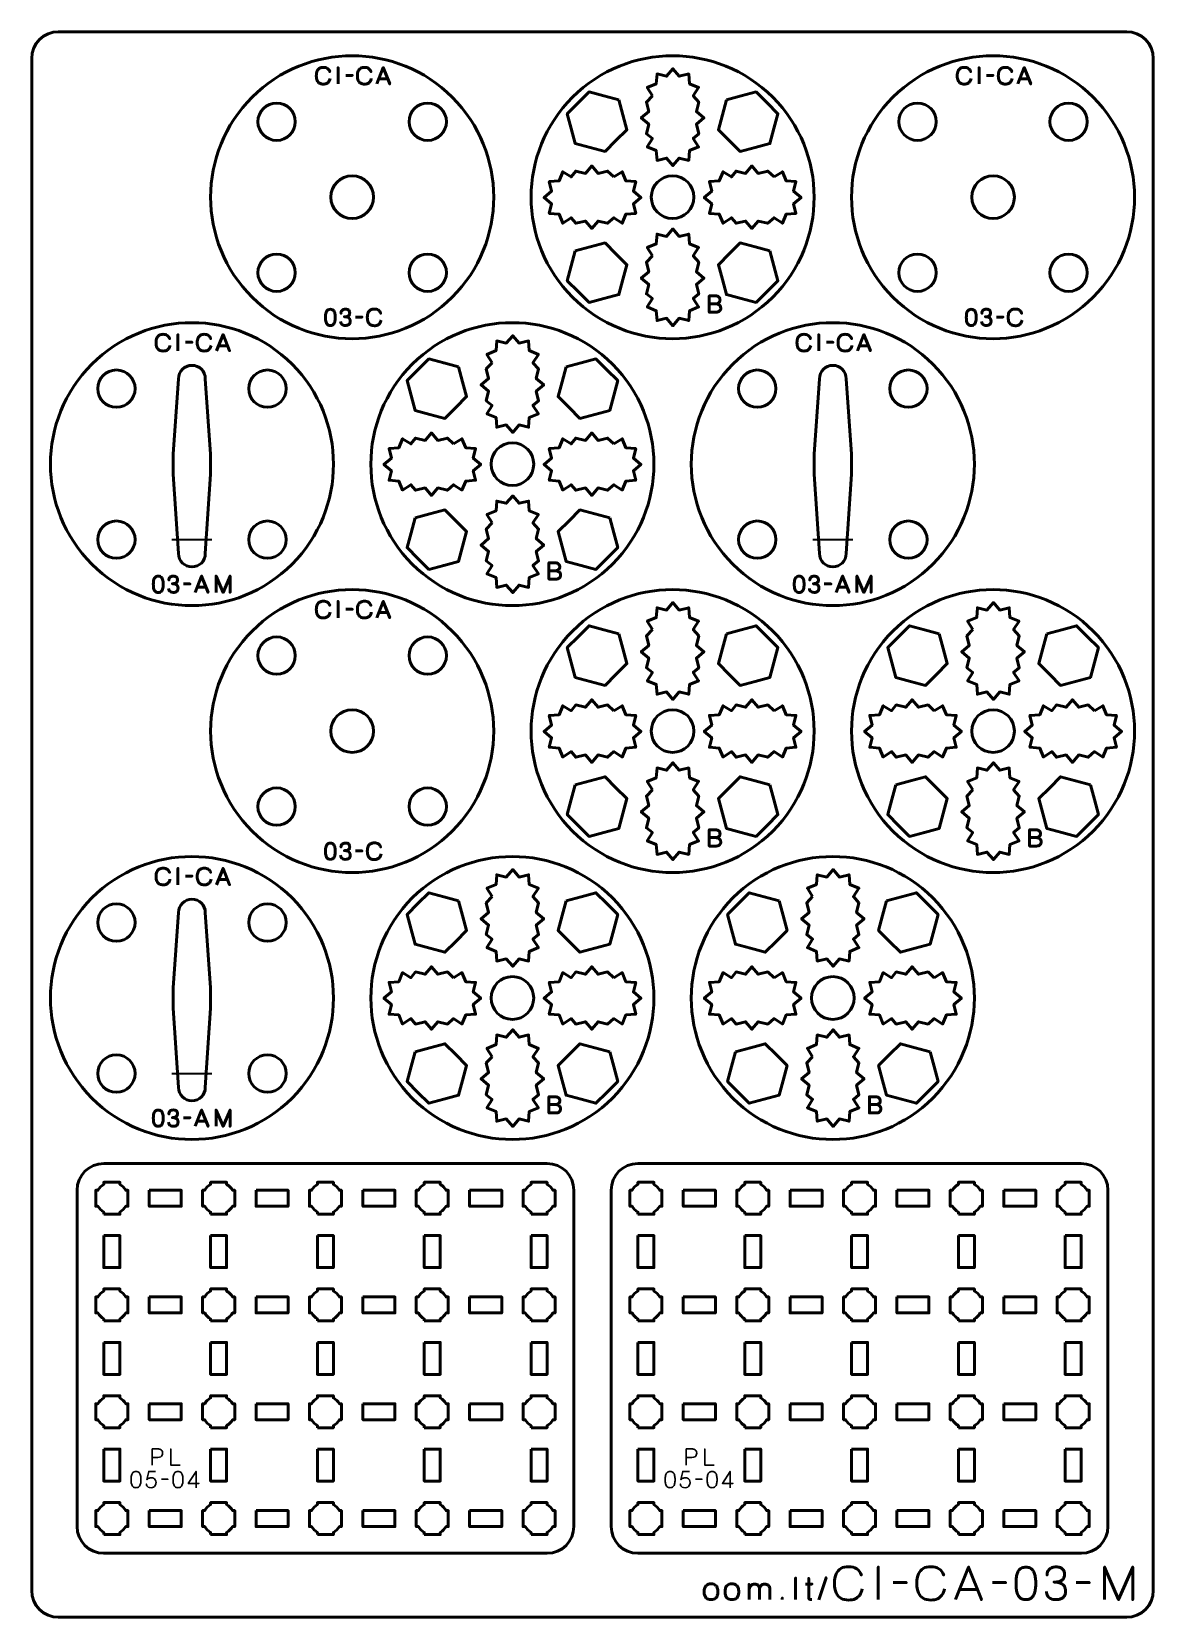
# Model space of a CAD drawing. Header units: centimetres. Extents: x -21 to 0, y -29.7 to 0.
import ezdxf

# ---------------------------------------------------------------- set-up
doc = ezdxf.new("R2010")
doc.units = ezdxf.units.CM
doc.header["$MEASUREMENT"] = 0
doc.layers.add('Layer 1', color=7, linetype='Continuous')

msp = doc.modelspace()

# ---------------------------------------------------------------- linework, layer by layer
at = {"layer": 'Layer 1', "color": 22, "lineweight": 53}
msp.add_open_spline([(-21.00003, -29.19995), (-21.00003, -29.19995), (-21.00003, -0.49992), (-21.00003, -0.49992), (-21.00003, -0.49992), (-21.00003, -0.22295), (-20.77694, 0.00004), (-20.49994, 0.00004), (-20.49994, 0.00004), (-20.49994, 0.00004), (-0.50008, 0.00004), (-0.50008, 0.00004), (-0.50008, 0.00004), (-0.22294, 0.00004), (0.00002, -0.22295), (0.00002, -0.49992), (0.00002, -0.49992), (0.00002, -0.49992), (0.00002, -29.19995), (0.00002, -29.19995), (0.00002, -29.19995), (0.00002, -29.47695), (-0.22294, -29.70004), (-0.50008, -29.70004), (-0.50008, -29.70004), (-0.50008, -29.70004), (-20.49994, -29.70004), (-20.49994, -29.70004), (-20.49994, -29.70004), (-20.77694, -29.70004), (-21.00003, -29.47695), (-21.00003, -29.19995)], degree=3, knots=[0, 0, 0, 0, 0.125, 0.125, 0.125, 0.125, 0.25, 0.25, 0.25, 0.25, 0.375, 0.375, 0.375, 0.375, 0.5, 0.5, 0.5, 0.5, 0.625, 0.625, 0.625, 0.625, 0.75, 0.75, 0.75, 0.75, 0.875, 0.875, 0.875, 0.875, 1, 1, 1, 1], dxfattribs=at)
at = {"layer": 'Layer 1', "color": 114, "lineweight": 53}
for points, knots in [([(-13.12615, -1.22621), (-12.09145, -2.26091), (-12.09145, -3.93915), (-13.12618, -4.97388), (-13.12618, -4.97388), (-14.16088, -6.00858), (-15.83912, -6.00858), (-16.87382, -4.97388), (-16.87382, -4.97388), (-17.90854, -3.93915), (-17.90854, -2.26091), (-16.87384, -1.22621), (-16.87384, -1.22621), (-15.83912, -0.19148), (-14.16088, -0.19148), (-13.12615, -1.22621)], [0, 0, 0, 0, 0.25, 0.25, 0.25, 0.25, 0.5, 0.5, 0.5, 0.5, 0.75, 0.75, 0.75, 0.75, 1, 1, 1, 1]), ([(-7.12615, -1.22619), (-6.09145, -2.26089), (-6.09145, -3.93913), (-7.12618, -4.97386), (-7.12618, -4.97386), (-8.16088, -6.00856), (-9.83912, -6.00856), (-10.87382, -4.97386), (-10.87382, -4.97386), (-11.90854, -3.93913), (-11.90854, -2.26089), (-10.87384, -1.22619), (-10.87384, -1.22619), (-9.83912, -0.19146), (-8.16088, -0.19146), (-7.12615, -1.22619)], [0, 0, 0, 0, 0.25, 0.25, 0.25, 0.25, 0.5, 0.5, 0.5, 0.5, 0.75, 0.75, 0.75, 0.75, 1, 1, 1, 1]), ([(-1.12615, -1.22621), (-0.09145, -2.26091), (-0.09145, -3.93915), (-1.12618, -4.97388), (-1.12618, -4.97388), (-2.16088, -6.00858), (-3.83912, -6.00858), (-4.87382, -4.97388), (-4.87382, -4.97388), (-5.90854, -3.93915), (-5.90854, -2.26091), (-4.87384, -1.22621), (-4.87384, -1.22621), (-3.83912, -0.19148), (-2.16088, -0.19148), (-1.12615, -1.22621)], [0, 0, 0, 0, 0.25, 0.25, 0.25, 0.25, 0.5, 0.5, 0.5, 0.5, 0.75, 0.75, 0.75, 0.75, 1, 1, 1, 1]), ([(-16.12614, -6.22623), (-15.09144, -7.26093), (-15.09144, -8.93917), (-16.12617, -9.9739), (-16.12617, -9.9739), (-17.16087, -11.0086), (-18.83911, -11.0086), (-19.87381, -9.9739), (-19.87381, -9.9739), (-20.90853, -8.93917), (-20.90853, -7.26093), (-19.87383, -6.22623), (-19.87383, -6.22623), (-18.83911, -5.1915), (-17.16087, -5.1915), (-16.12614, -6.22623)], [0, 0, 0, 0, 0.25, 0.25, 0.25, 0.25, 0.5, 0.5, 0.5, 0.5, 0.75, 0.75, 0.75, 0.75, 1, 1, 1, 1]), ([(-10.12615, -6.22619), (-9.09145, -7.26089), (-9.09145, -8.93913), (-10.12618, -9.97386), (-10.12618, -9.97386), (-11.16088, -11.00856), (-12.83912, -11.00856), (-13.87382, -9.97386), (-13.87382, -9.97386), (-14.90854, -8.93913), (-14.90854, -7.26089), (-13.87384, -6.22619), (-13.87384, -6.22619), (-12.83912, -5.19146), (-11.16088, -5.19146), (-10.12615, -6.22619)], [0, 0, 0, 0, 0.25, 0.25, 0.25, 0.25, 0.5, 0.5, 0.5, 0.5, 0.75, 0.75, 0.75, 0.75, 1, 1, 1, 1]), ([(-4.12614, -6.22623), (-3.09144, -7.26093), (-3.09144, -8.93917), (-4.12617, -9.9739), (-4.12617, -9.9739), (-5.16087, -11.0086), (-6.83911, -11.0086), (-7.87381, -9.9739), (-7.87381, -9.9739), (-8.90853, -8.93917), (-8.90853, -7.26093), (-7.87383, -6.22623), (-7.87383, -6.22623), (-6.83911, -5.1915), (-5.16087, -5.1915), (-4.12614, -6.22623)], [0, 0, 0, 0, 0.25, 0.25, 0.25, 0.25, 0.5, 0.5, 0.5, 0.5, 0.75, 0.75, 0.75, 0.75, 1, 1, 1, 1]), ([(-13.12615, -11.22621), (-12.09145, -12.26091), (-12.09145, -13.93915), (-13.12618, -14.97388), (-13.12618, -14.97388), (-14.16088, -16.00858), (-15.83912, -16.00858), (-16.87382, -14.97388), (-16.87382, -14.97388), (-17.90854, -13.93915), (-17.90854, -12.26091), (-16.87384, -11.22621), (-16.87384, -11.22621), (-15.83912, -10.19148), (-14.16088, -10.19148), (-13.12615, -11.22621)], [0, 0, 0, 0, 0.25, 0.25, 0.25, 0.25, 0.5, 0.5, 0.5, 0.5, 0.75, 0.75, 0.75, 0.75, 1, 1, 1, 1]), ([(-7.12615, -11.22619), (-6.09145, -12.26089), (-6.09145, -13.93913), (-7.12618, -14.97386), (-7.12618, -14.97386), (-8.16088, -16.00856), (-9.83912, -16.00856), (-10.87382, -14.97386), (-10.87382, -14.97386), (-11.90854, -13.93913), (-11.90854, -12.26089), (-10.87384, -11.22619), (-10.87384, -11.22619), (-9.83912, -10.19146), (-8.16088, -10.19146), (-7.12615, -11.22619)], [0, 0, 0, 0, 0.25, 0.25, 0.25, 0.25, 0.5, 0.5, 0.5, 0.5, 0.75, 0.75, 0.75, 0.75, 1, 1, 1, 1]), ([(-1.12615, -11.22619), (-0.09145, -12.26089), (-0.09145, -13.93913), (-1.12618, -14.97386), (-1.12618, -14.97386), (-2.16088, -16.00856), (-3.83912, -16.00856), (-4.87382, -14.97386), (-4.87382, -14.97386), (-5.90854, -13.93913), (-5.90854, -12.26089), (-4.87384, -11.22619), (-4.87384, -11.22619), (-3.83912, -10.19146), (-2.16088, -10.19146), (-1.12615, -11.22619)], [0, 0, 0, 0, 0.25, 0.25, 0.25, 0.25, 0.5, 0.5, 0.5, 0.5, 0.75, 0.75, 0.75, 0.75, 1, 1, 1, 1]), ([(-16.12614, -16.22623), (-15.09144, -17.26093), (-15.09144, -18.93917), (-16.12617, -19.9739), (-16.12617, -19.9739), (-17.16087, -21.0086), (-18.83911, -21.0086), (-19.87381, -19.9739), (-19.87381, -19.9739), (-20.90853, -18.93917), (-20.90853, -17.26093), (-19.87383, -16.22623), (-19.87383, -16.22623), (-18.83911, -15.1915), (-17.16087, -15.1915), (-16.12614, -16.22623)], [0, 0, 0, 0, 0.25, 0.25, 0.25, 0.25, 0.5, 0.5, 0.5, 0.5, 0.75, 0.75, 0.75, 0.75, 1, 1, 1, 1]), ([(-10.12615, -16.22619), (-9.09145, -17.26089), (-9.09145, -18.93913), (-10.12618, -19.97386), (-10.12618, -19.97386), (-11.16088, -21.00856), (-12.83912, -21.00856), (-13.87382, -19.97386), (-13.87382, -19.97386), (-14.90854, -18.93913), (-14.90854, -17.26089), (-13.87384, -16.22619), (-13.87384, -16.22619), (-12.83912, -15.19146), (-11.16088, -15.19146), (-10.12615, -16.22619)], [0, 0, 0, 0, 0.25, 0.25, 0.25, 0.25, 0.5, 0.5, 0.5, 0.5, 0.75, 0.75, 0.75, 0.75, 1, 1, 1, 1]), ([(-4.12615, -16.22619), (-3.09145, -17.26089), (-3.09145, -18.93913), (-4.12618, -19.97386), (-4.12618, -19.97386), (-5.16088, -21.00856), (-6.83912, -21.00856), (-7.87382, -19.97386), (-7.87382, -19.97386), (-8.90854, -18.93913), (-8.90854, -17.26089), (-7.87384, -16.22619), (-7.87384, -16.22619), (-6.83912, -15.19146), (-5.16088, -15.19146), (-4.12615, -16.22619)], [0, 0, 0, 0, 0.25, 0.25, 0.25, 0.25, 0.5, 0.5, 0.5, 0.5, 0.75, 0.75, 0.75, 0.75, 1, 1, 1, 1]), ([(-19.64995, -21.19999), (-19.64995, -21.19999), (-11.35005, -21.19999), (-11.35005, -21.19999), (-11.35005, -21.19999), (-11.07305, -21.19999), (-10.84995, -21.42308), (-10.84995, -21.70008), (-10.84995, -21.70008), (-10.84995, -21.70008), (-10.84995, -28.00005), (-10.84995, -28.00005), (-10.84995, -28.00005), (-10.84995, -28.27702), (-11.07305, -28.50001), (-11.35005, -28.50001), (-11.35005, -28.50001), (-11.35005, -28.50001), (-19.64995, -28.50001), (-19.64995, -28.50001), (-19.64995, -28.50001), (-19.92695, -28.50001), (-20.15005, -28.27702), (-20.15005, -28.00005), (-20.15005, -28.00005), (-20.15005, -28.00005), (-20.15005, -21.70008), (-20.15005, -21.70008), (-20.15005, -21.70008), (-20.15005, -21.42308), (-19.92695, -21.19999), (-19.64995, -21.19999)], [0, 0, 0, 0, 0.125, 0.125, 0.125, 0.125, 0.25, 0.25, 0.25, 0.25, 0.375, 0.375, 0.375, 0.375, 0.5, 0.5, 0.5, 0.5, 0.625, 0.625, 0.625, 0.625, 0.75, 0.75, 0.75, 0.75, 0.875, 0.875, 0.875, 0.875, 1, 1, 1, 1]), ([(-9.64995, -21.19999), (-9.64995, -21.19999), (-1.35005, -21.19999), (-1.35005, -21.19999), (-1.35005, -21.19999), (-1.07305, -21.19999), (-0.84995, -21.42308), (-0.84995, -21.70008), (-0.84995, -21.70008), (-0.84995, -21.70008), (-0.84995, -28.00005), (-0.84995, -28.00005), (-0.84995, -28.00005), (-0.84995, -28.27702), (-1.07305, -28.50001), (-1.35005, -28.50001), (-1.35005, -28.50001), (-1.35005, -28.50001), (-9.64995, -28.50001), (-9.64995, -28.50001), (-9.64995, -28.50001), (-9.92695, -28.50001), (-10.15005, -28.27702), (-10.15005, -28.00005), (-10.15005, -28.00005), (-10.15005, -28.00005), (-10.15005, -21.70008), (-10.15005, -21.70008), (-10.15005, -21.70008), (-10.15005, -21.42308), (-9.92695, -21.19999), (-9.64995, -21.19999)], [0, 0, 0, 0, 0.125, 0.125, 0.125, 0.125, 0.25, 0.25, 0.25, 0.25, 0.375, 0.375, 0.375, 0.375, 0.5, 0.5, 0.5, 0.5, 0.625, 0.625, 0.625, 0.625, 0.75, 0.75, 0.75, 0.75, 0.875, 0.875, 0.875, 0.875, 1, 1, 1, 1])]:
    msp.add_open_spline(points, degree=3, knots=knots, dxfattribs=at)
at = {"layer": 'Layer 1', "color": 30, "lineweight": 53}
for points, knots in [([(-15.41222, -0.87491), (-15.41674, -0.89911), (-15.42464, -0.91908), (-15.43572, -0.93474), (-15.43572, -0.93474), (-15.44686, -0.95034), (-15.46112, -0.96191), (-15.47847, -0.96946), (-15.47847, -0.96946), (-15.49576, -0.97701), (-15.51608, -0.98082), (-15.53922, -0.98075), (-15.53922, -0.98075), (-15.56737, -0.98082), (-15.59129, -0.97538), (-15.61091, -0.96431), (-15.61091, -0.96431), (-15.63052, -0.9533), (-15.64548, -0.9363), (-15.65578, -0.91323), (-15.65578, -0.91323), (-15.66608, -0.89015), (-15.67123, -0.86059), (-15.6713, -0.82454), (-15.6713, -0.82454), (-15.67123, -0.78863), (-15.66608, -0.75913), (-15.65578, -0.73606), (-15.65578, -0.73606), (-15.64548, -0.71299), (-15.63052, -0.69592), (-15.61091, -0.68484), (-15.61091, -0.68484), (-15.59129, -0.67376), (-15.56737, -0.66826), (-15.53922, -0.66833), (-15.53922, -0.66833), (-15.50909, -0.66826), (-15.48384, -0.67468), (-15.46352, -0.68759), (-15.46352, -0.68759), (-15.44327, -0.7005), (-15.42838, -0.72047), (-15.419, -0.74749), (-15.419, -0.74749), (-15.42838, -0.72047), (-15.44327, -0.7005), (-15.46352, -0.68759), (-15.46352, -0.68759), (-15.48384, -0.67468), (-15.50909, -0.66826), (-15.53922, -0.66833), (-15.53922, -0.66833), (-15.56737, -0.66826), (-15.59129, -0.67376), (-15.61091, -0.68484), (-15.61091, -0.68484), (-15.63052, -0.69592), (-15.64548, -0.71299), (-15.65578, -0.73606), (-15.65578, -0.73606), (-15.66608, -0.75913), (-15.67123, -0.78863), (-15.6713, -0.82454), (-15.6713, -0.82454), (-15.67123, -0.86059), (-15.66608, -0.89015), (-15.65578, -0.91323), (-15.65578, -0.91323), (-15.64548, -0.9363), (-15.63052, -0.9533), (-15.61091, -0.96431), (-15.61091, -0.96431), (-15.59129, -0.97538), (-15.56737, -0.98082), (-15.53922, -0.98075), (-15.53922, -0.98075), (-15.51608, -0.98082), (-15.49576, -0.97701), (-15.47847, -0.96946), (-15.47847, -0.96946), (-15.46112, -0.96191), (-15.44686, -0.95034), (-15.43572, -0.93474), (-15.43572, -0.93474), (-15.42464, -0.91908), (-15.41674, -0.89911), (-15.41222, -0.87491)], [0, 0, 0, 0, 0.04545455, 0.04545455, 0.04545455, 0.04545455, 0.09090909, 0.09090909, 0.09090909, 0.09090909, 0.13636364, 0.13636364, 0.13636364, 0.13636364, 0.18181818, 0.18181818, 0.18181818, 0.18181818, 0.22727273, 0.22727273, 0.22727273, 0.22727273, 0.27272727, 0.27272727, 0.27272727, 0.27272727, 0.31818182, 0.31818182, 0.31818182, 0.31818182, 0.36363636, 0.36363636, 0.36363636, 0.36363636, 0.40909091, 0.40909091, 0.40909091, 0.40909091, 0.45454545, 0.45454545, 0.45454545, 0.45454545, 0.5, 0.5, 0.5, 0.5, 0.54545455, 0.54545455, 0.54545455, 0.54545455, 0.59090909, 0.59090909, 0.59090909, 0.59090909, 0.63636364, 0.63636364, 0.63636364, 0.63636364, 0.68181818, 0.68181818, 0.68181818, 0.68181818, 0.72727273, 0.72727273, 0.72727273, 0.72727273, 0.77272727, 0.77272727, 0.77272727, 0.77272727, 0.81818182, 0.81818182, 0.81818182, 0.81818182, 0.86363636, 0.86363636, 0.86363636, 0.86363636, 0.90909091, 0.90909091, 0.90909091, 0.90909091, 0.95454545, 0.95454545, 0.95454545, 0.95454545, 1, 1, 1, 1]), ([(-15.26236, -0.97736), (-15.26236, -0.97736), (-15.26236, -0.67214), (-15.26236, -0.67214), (-15.26236, -0.67214), (-15.26236, -0.67214), (-15.26236, -0.97736), (-15.26236, -0.97736)], [0, 0, 0, 0, 0.5, 0.5, 0.5, 0.5, 1, 1, 1, 1]), ([(-15.12139, -0.81776), (-15.12139, -0.81776), (-14.9982, -0.81776), (-14.9982, -0.81776), (-14.9982, -0.81776), (-14.9982, -0.81776), (-15.12139, -0.81776), (-15.12139, -0.81776)], [0, 0, 0, 0, 0.5, 0.5, 0.5, 0.5, 1, 1, 1, 1]), ([(-14.64218, -0.87491), (-14.6467, -0.89911), (-14.6546, -0.91908), (-14.66568, -0.93474), (-14.66568, -0.93474), (-14.67682, -0.95034), (-14.69108, -0.96191), (-14.70843, -0.96946), (-14.70843, -0.96946), (-14.72572, -0.97701), (-14.74604, -0.98082), (-14.76918, -0.98075), (-14.76918, -0.98075), (-14.79733, -0.98082), (-14.82125, -0.97538), (-14.84087, -0.96431), (-14.84087, -0.96431), (-14.86048, -0.9533), (-14.87544, -0.9363), (-14.88574, -0.91323), (-14.88574, -0.91323), (-14.89604, -0.89015), (-14.90119, -0.86059), (-14.90126, -0.82454), (-14.90126, -0.82454), (-14.90119, -0.78863), (-14.89604, -0.75913), (-14.88574, -0.73606), (-14.88574, -0.73606), (-14.87544, -0.71299), (-14.86048, -0.69592), (-14.84087, -0.68484), (-14.84087, -0.68484), (-14.82125, -0.67376), (-14.79733, -0.66826), (-14.76918, -0.66833), (-14.76918, -0.66833), (-14.73905, -0.66826), (-14.7138, -0.67468), (-14.69348, -0.68759), (-14.69348, -0.68759), (-14.67323, -0.7005), (-14.65834, -0.72047), (-14.64896, -0.74749), (-14.64896, -0.74749), (-14.65834, -0.72047), (-14.67323, -0.7005), (-14.69348, -0.68759), (-14.69348, -0.68759), (-14.7138, -0.67468), (-14.73905, -0.66826), (-14.76918, -0.66833), (-14.76918, -0.66833), (-14.79733, -0.66826), (-14.82125, -0.67376), (-14.84087, -0.68484), (-14.84087, -0.68484), (-14.86048, -0.69592), (-14.87544, -0.71299), (-14.88574, -0.73606), (-14.88574, -0.73606), (-14.89604, -0.75913), (-14.90119, -0.78863), (-14.90126, -0.82454), (-14.90126, -0.82454), (-14.90119, -0.86059), (-14.89604, -0.89015), (-14.88574, -0.91323), (-14.88574, -0.91323), (-14.87544, -0.9363), (-14.86048, -0.9533), (-14.84087, -0.96431), (-14.84087, -0.96431), (-14.82125, -0.97538), (-14.79733, -0.98082), (-14.76918, -0.98075), (-14.76918, -0.98075), (-14.74604, -0.98082), (-14.72572, -0.97701), (-14.70843, -0.96946), (-14.70843, -0.96946), (-14.69108, -0.96191), (-14.67682, -0.95034), (-14.66568, -0.93474), (-14.66568, -0.93474), (-14.6546, -0.91908), (-14.6467, -0.89911), (-14.64218, -0.87491)], [0, 0, 0, 0, 0.04545455, 0.04545455, 0.04545455, 0.04545455, 0.09090909, 0.09090909, 0.09090909, 0.09090909, 0.13636364, 0.13636364, 0.13636364, 0.13636364, 0.18181818, 0.18181818, 0.18181818, 0.18181818, 0.22727273, 0.22727273, 0.22727273, 0.22727273, 0.27272727, 0.27272727, 0.27272727, 0.27272727, 0.31818182, 0.31818182, 0.31818182, 0.31818182, 0.36363636, 0.36363636, 0.36363636, 0.36363636, 0.40909091, 0.40909091, 0.40909091, 0.40909091, 0.45454545, 0.45454545, 0.45454545, 0.45454545, 0.5, 0.5, 0.5, 0.5, 0.54545455, 0.54545455, 0.54545455, 0.54545455, 0.59090909, 0.59090909, 0.59090909, 0.59090909, 0.63636364, 0.63636364, 0.63636364, 0.63636364, 0.68181818, 0.68181818, 0.68181818, 0.68181818, 0.72727273, 0.72727273, 0.72727273, 0.72727273, 0.77272727, 0.77272727, 0.77272727, 0.77272727, 0.81818182, 0.81818182, 0.81818182, 0.81818182, 0.86363636, 0.86363636, 0.86363636, 0.86363636, 0.90909091, 0.90909091, 0.90909091, 0.90909091, 0.95454545, 0.95454545, 0.95454545, 0.95454545, 1, 1, 1, 1]), ([(-14.53804, -0.97736), (-14.53804, -0.97736), (-14.41697, -0.67214), (-14.41697, -0.67214), (-14.41697, -0.67214), (-14.41697, -0.67214), (-14.29547, -0.97736), (-14.29547, -0.97736), (-14.29547, -0.97736), (-14.29547, -0.97736), (-14.41697, -0.67214), (-14.41697, -0.67214), (-14.41697, -0.67214), (-14.41697, -0.67214), (-14.53804, -0.97736), (-14.53804, -0.97736)], [0, 0, 0, 0, 0.25, 0.25, 0.25, 0.25, 0.5, 0.5, 0.5, 0.5, 0.75, 0.75, 0.75, 0.75, 1, 1, 1, 1]), ([(-14.49994, -0.88126), (-14.49994, -0.88126), (-14.334, -0.88126), (-14.334, -0.88126), (-14.334, -0.88126), (-14.334, -0.88126), (-14.49994, -0.88126), (-14.49994, -0.88126)], [0, 0, 0, 0, 0.5, 0.5, 0.5, 0.5, 1, 1, 1, 1]), ([(-3.41222, -0.87491), (-3.41674, -0.89911), (-3.42464, -0.91908), (-3.43572, -0.93474), (-3.43572, -0.93474), (-3.44686, -0.95034), (-3.46112, -0.96191), (-3.47847, -0.96946), (-3.47847, -0.96946), (-3.49576, -0.97701), (-3.51608, -0.98082), (-3.53922, -0.98075), (-3.53922, -0.98075), (-3.56737, -0.98082), (-3.59129, -0.97538), (-3.61091, -0.96431), (-3.61091, -0.96431), (-3.63052, -0.9533), (-3.64548, -0.9363), (-3.65578, -0.91323), (-3.65578, -0.91323), (-3.66608, -0.89015), (-3.67123, -0.86059), (-3.6713, -0.82454), (-3.6713, -0.82454), (-3.67123, -0.78863), (-3.66608, -0.75913), (-3.65578, -0.73606), (-3.65578, -0.73606), (-3.64548, -0.71299), (-3.63052, -0.69592), (-3.61091, -0.68484), (-3.61091, -0.68484), (-3.59129, -0.67376), (-3.56737, -0.66826), (-3.53922, -0.66833), (-3.53922, -0.66833), (-3.50909, -0.66826), (-3.48384, -0.67468), (-3.46352, -0.68759), (-3.46352, -0.68759), (-3.44327, -0.7005), (-3.42838, -0.72047), (-3.419, -0.74749), (-3.419, -0.74749), (-3.42838, -0.72047), (-3.44327, -0.7005), (-3.46352, -0.68759), (-3.46352, -0.68759), (-3.48384, -0.67468), (-3.50909, -0.66826), (-3.53922, -0.66833), (-3.53922, -0.66833), (-3.56737, -0.66826), (-3.59129, -0.67376), (-3.61091, -0.68484), (-3.61091, -0.68484), (-3.63052, -0.69592), (-3.64548, -0.71299), (-3.65578, -0.73606), (-3.65578, -0.73606), (-3.66608, -0.75913), (-3.67123, -0.78863), (-3.6713, -0.82454), (-3.6713, -0.82454), (-3.67123, -0.86059), (-3.66608, -0.89015), (-3.65578, -0.91323), (-3.65578, -0.91323), (-3.64548, -0.9363), (-3.63052, -0.9533), (-3.61091, -0.96431), (-3.61091, -0.96431), (-3.59129, -0.97538), (-3.56737, -0.98082), (-3.53922, -0.98075), (-3.53922, -0.98075), (-3.51608, -0.98082), (-3.49576, -0.97701), (-3.47847, -0.96946), (-3.47847, -0.96946), (-3.46112, -0.96191), (-3.44686, -0.95034), (-3.43572, -0.93474), (-3.43572, -0.93474), (-3.42464, -0.91908), (-3.41674, -0.89911), (-3.41222, -0.87491)], [0, 0, 0, 0, 0.04545455, 0.04545455, 0.04545455, 0.04545455, 0.09090909, 0.09090909, 0.09090909, 0.09090909, 0.13636364, 0.13636364, 0.13636364, 0.13636364, 0.18181818, 0.18181818, 0.18181818, 0.18181818, 0.22727273, 0.22727273, 0.22727273, 0.22727273, 0.27272727, 0.27272727, 0.27272727, 0.27272727, 0.31818182, 0.31818182, 0.31818182, 0.31818182, 0.36363636, 0.36363636, 0.36363636, 0.36363636, 0.40909091, 0.40909091, 0.40909091, 0.40909091, 0.45454545, 0.45454545, 0.45454545, 0.45454545, 0.5, 0.5, 0.5, 0.5, 0.54545455, 0.54545455, 0.54545455, 0.54545455, 0.59090909, 0.59090909, 0.59090909, 0.59090909, 0.63636364, 0.63636364, 0.63636364, 0.63636364, 0.68181818, 0.68181818, 0.68181818, 0.68181818, 0.72727273, 0.72727273, 0.72727273, 0.72727273, 0.77272727, 0.77272727, 0.77272727, 0.77272727, 0.81818182, 0.81818182, 0.81818182, 0.81818182, 0.86363636, 0.86363636, 0.86363636, 0.86363636, 0.90909091, 0.90909091, 0.90909091, 0.90909091, 0.95454545, 0.95454545, 0.95454545, 0.95454545, 1, 1, 1, 1]), ([(-3.26236, -0.97736), (-3.26236, -0.97736), (-3.26236, -0.67214), (-3.26236, -0.67214), (-3.26236, -0.67214), (-3.26236, -0.67214), (-3.26236, -0.97736), (-3.26236, -0.97736)], [0, 0, 0, 0, 0.5, 0.5, 0.5, 0.5, 1, 1, 1, 1]), ([(-3.12139, -0.81776), (-3.12139, -0.81776), (-2.9982, -0.81776), (-2.9982, -0.81776), (-2.9982, -0.81776), (-2.9982, -0.81776), (-3.12139, -0.81776), (-3.12139, -0.81776)], [0, 0, 0, 0, 0.5, 0.5, 0.5, 0.5, 1, 1, 1, 1]), ([(-2.64218, -0.87491), (-2.6467, -0.89911), (-2.6546, -0.91908), (-2.66568, -0.93474), (-2.66568, -0.93474), (-2.67682, -0.95034), (-2.69108, -0.96191), (-2.70843, -0.96946), (-2.70843, -0.96946), (-2.72572, -0.97701), (-2.74604, -0.98082), (-2.76918, -0.98075), (-2.76918, -0.98075), (-2.79733, -0.98082), (-2.82125, -0.97538), (-2.84087, -0.96431), (-2.84087, -0.96431), (-2.86048, -0.9533), (-2.87544, -0.9363), (-2.88574, -0.91323), (-2.88574, -0.91323), (-2.89604, -0.89015), (-2.90119, -0.86059), (-2.90126, -0.82454), (-2.90126, -0.82454), (-2.90119, -0.78863), (-2.89604, -0.75913), (-2.88574, -0.73606), (-2.88574, -0.73606), (-2.87544, -0.71299), (-2.86048, -0.69592), (-2.84087, -0.68484), (-2.84087, -0.68484), (-2.82125, -0.67376), (-2.79733, -0.66826), (-2.76918, -0.66833), (-2.76918, -0.66833), (-2.73905, -0.66826), (-2.7138, -0.67468), (-2.69348, -0.68759), (-2.69348, -0.68759), (-2.67323, -0.7005), (-2.65834, -0.72047), (-2.64896, -0.74749), (-2.64896, -0.74749), (-2.65834, -0.72047), (-2.67323, -0.7005), (-2.69348, -0.68759), (-2.69348, -0.68759), (-2.7138, -0.67468), (-2.73905, -0.66826), (-2.76918, -0.66833), (-2.76918, -0.66833), (-2.79733, -0.66826), (-2.82125, -0.67376), (-2.84087, -0.68484), (-2.84087, -0.68484), (-2.86048, -0.69592), (-2.87544, -0.71299), (-2.88574, -0.73606), (-2.88574, -0.73606), (-2.89604, -0.75913), (-2.90119, -0.78863), (-2.90126, -0.82454), (-2.90126, -0.82454), (-2.90119, -0.86059), (-2.89604, -0.89015), (-2.88574, -0.91323), (-2.88574, -0.91323), (-2.87544, -0.9363), (-2.86048, -0.9533), (-2.84087, -0.96431), (-2.84087, -0.96431), (-2.82125, -0.97538), (-2.79733, -0.98082), (-2.76918, -0.98075), (-2.76918, -0.98075), (-2.74604, -0.98082), (-2.72572, -0.97701), (-2.70843, -0.96946), (-2.70843, -0.96946), (-2.69108, -0.96191), (-2.67682, -0.95034), (-2.66568, -0.93474), (-2.66568, -0.93474), (-2.6546, -0.91908), (-2.6467, -0.89911), (-2.64218, -0.87491)], [0, 0, 0, 0, 0.04545455, 0.04545455, 0.04545455, 0.04545455, 0.09090909, 0.09090909, 0.09090909, 0.09090909, 0.13636364, 0.13636364, 0.13636364, 0.13636364, 0.18181818, 0.18181818, 0.18181818, 0.18181818, 0.22727273, 0.22727273, 0.22727273, 0.22727273, 0.27272727, 0.27272727, 0.27272727, 0.27272727, 0.31818182, 0.31818182, 0.31818182, 0.31818182, 0.36363636, 0.36363636, 0.36363636, 0.36363636, 0.40909091, 0.40909091, 0.40909091, 0.40909091, 0.45454545, 0.45454545, 0.45454545, 0.45454545, 0.5, 0.5, 0.5, 0.5, 0.54545455, 0.54545455, 0.54545455, 0.54545455, 0.59090909, 0.59090909, 0.59090909, 0.59090909, 0.63636364, 0.63636364, 0.63636364, 0.63636364, 0.68181818, 0.68181818, 0.68181818, 0.68181818, 0.72727273, 0.72727273, 0.72727273, 0.72727273, 0.77272727, 0.77272727, 0.77272727, 0.77272727, 0.81818182, 0.81818182, 0.81818182, 0.81818182, 0.86363636, 0.86363636, 0.86363636, 0.86363636, 0.90909091, 0.90909091, 0.90909091, 0.90909091, 0.95454545, 0.95454545, 0.95454545, 0.95454545, 1, 1, 1, 1]), ([(-2.53804, -0.97736), (-2.53804, -0.97736), (-2.41697, -0.67214), (-2.41697, -0.67214), (-2.41697, -0.67214), (-2.41697, -0.67214), (-2.29547, -0.97736), (-2.29547, -0.97736), (-2.29547, -0.97736), (-2.29547, -0.97736), (-2.41697, -0.67214), (-2.41697, -0.67214), (-2.41697, -0.67214), (-2.41697, -0.67214), (-2.53804, -0.97736), (-2.53804, -0.97736)], [0, 0, 0, 0, 0.25, 0.25, 0.25, 0.25, 0.5, 0.5, 0.5, 0.5, 0.75, 0.75, 0.75, 0.75, 1, 1, 1, 1]), ([(-2.49994, -0.88126), (-2.49994, -0.88126), (-2.334, -0.88126), (-2.334, -0.88126), (-2.334, -0.88126), (-2.334, -0.88126), (-2.49994, -0.88126), (-2.49994, -0.88126)], [0, 0, 0, 0, 0.5, 0.5, 0.5, 0.5, 1, 1, 1, 1]), ([(-8.31459, -5.09638), (-8.31459, -5.09638), (-8.19733, -5.09638), (-8.19733, -5.09638), (-8.19733, -5.09638), (-8.18209, -5.09631), (-8.16911, -5.0942), (-8.15817, -5.09003), (-8.15817, -5.09003), (-8.1473, -5.08594), (-8.13849, -5.08037), (-8.13164, -5.07338), (-8.13164, -5.07338), (-8.1248, -5.0664), (-8.11986, -5.0585), (-8.11675, -5.04975), (-8.11675, -5.04975), (-8.11372, -5.04107), (-8.11231, -5.03204), (-8.11266, -5.02273), (-8.11266, -5.02273), (-8.11309, -5.01341), (-8.11506, -5.00438), (-8.11859, -4.99556), (-8.11859, -4.99556), (-8.12205, -4.98674), (-8.12727, -4.97877), (-8.13411, -4.97164), (-8.13411, -4.97164), (-8.14095, -4.96452), (-8.14949, -4.95887), (-8.15986, -4.95471), (-8.15986, -4.95471), (-8.17024, -4.95048), (-8.18244, -4.94829), (-8.19648, -4.94822), (-8.19648, -4.94822), (-8.19648, -4.94822), (-8.31459, -4.94822), (-8.31459, -4.94822), (-8.31459, -4.94822), (-8.31459, -4.94822), (-8.31459, -5.25344), (-8.31459, -5.25344), (-8.31459, -5.25344), (-8.31459, -5.25344), (-8.18463, -5.25344), (-8.18463, -5.25344), (-8.18463, -5.25344), (-8.17249, -5.25344), (-8.1612, -5.25168), (-8.15076, -5.24822), (-8.15076, -5.24822), (-8.14032, -5.24469), (-8.13122, -5.23968), (-8.12332, -5.23298), (-8.12332, -5.23298), (-8.11548, -5.22635), (-8.10935, -5.2183), (-8.10497, -5.20878), (-8.10497, -5.20878), (-8.1006, -5.19925), (-8.09834, -5.18846), (-8.09827, -5.17639), (-8.09827, -5.17639), (-8.09855, -5.16426), (-8.10109, -5.15332), (-8.10596, -5.14352), (-8.10596, -5.14352), (-8.11083, -5.13371), (-8.1176, -5.12531), (-8.12635, -5.11826), (-8.12635, -5.11826), (-8.1351, -5.11127), (-8.14554, -5.10584), (-8.15754, -5.1021), (-8.15754, -5.1021), (-8.16953, -5.09836), (-8.18279, -5.09646), (-8.19733, -5.09638), (-8.19733, -5.09638), (-8.18279, -5.09646), (-8.16953, -5.09836), (-8.15754, -5.1021), (-8.15754, -5.1021), (-8.14554, -5.10584), (-8.1351, -5.11127), (-8.12635, -5.11826), (-8.12635, -5.11826), (-8.1176, -5.12531), (-8.11083, -5.13371), (-8.10596, -5.14352), (-8.10596, -5.14352), (-8.10109, -5.15332), (-8.09855, -5.16426), (-8.09827, -5.17639), (-8.09827, -5.17639), (-8.09834, -5.18846), (-8.1006, -5.19925), (-8.10497, -5.20878), (-8.10497, -5.20878), (-8.10935, -5.2183), (-8.11548, -5.22635), (-8.12332, -5.23298), (-8.12332, -5.23298), (-8.13122, -5.23968), (-8.14032, -5.24469), (-8.15076, -5.24822), (-8.15076, -5.24822), (-8.1612, -5.25168), (-8.17249, -5.25344), (-8.18463, -5.25344), (-8.18463, -5.25344), (-8.18463, -5.25344), (-8.31459, -5.25344), (-8.31459, -5.25344), (-8.31459, -5.25344), (-8.31459, -5.25344), (-8.31459, -4.94822), (-8.31459, -4.94822), (-8.31459, -4.94822), (-8.31459, -4.94822), (-8.19648, -4.94822), (-8.19648, -4.94822), (-8.19648, -4.94822), (-8.18244, -4.94829), (-8.17024, -4.95048), (-8.15986, -4.95471), (-8.15986, -4.95471), (-8.14949, -4.95887), (-8.14095, -4.96452), (-8.13411, -4.97164), (-8.13411, -4.97164), (-8.12727, -4.97877), (-8.12205, -4.98674), (-8.11859, -4.99556), (-8.11859, -4.99556), (-8.11506, -5.00438), (-8.11309, -5.01341), (-8.11266, -5.02273), (-8.11266, -5.02273), (-8.11231, -5.03204), (-8.11372, -5.04107), (-8.11675, -5.04975), (-8.11675, -5.04975), (-8.11986, -5.0585), (-8.1248, -5.0664), (-8.13164, -5.07338), (-8.13164, -5.07338), (-8.13849, -5.08037), (-8.1473, -5.08594), (-8.15817, -5.09003), (-8.15817, -5.09003), (-8.16911, -5.0942), (-8.18209, -5.09631), (-8.19733, -5.09638), (-8.19733, -5.09638), (-8.19733, -5.09638), (-8.31459, -5.09638), (-8.31459, -5.09638)], [0, 0, 0, 0, 0.025, 0.025, 0.025, 0.025, 0.05, 0.05, 0.05, 0.05, 0.075, 0.075, 0.075, 0.075, 0.1, 0.1, 0.1, 0.1, 0.125, 0.125, 0.125, 0.125, 0.15, 0.15, 0.15, 0.15, 0.175, 0.175, 0.175, 0.175, 0.2, 0.2, 0.2, 0.2, 0.225, 0.225, 0.225, 0.225, 0.25, 0.25, 0.25, 0.25, 0.275, 0.275, 0.275, 0.275, 0.3, 0.3, 0.3, 0.3, 0.325, 0.325, 0.325, 0.325, 0.35, 0.35, 0.35, 0.35, 0.375, 0.375, 0.375, 0.375, 0.4, 0.4, 0.4, 0.4, 0.425, 0.425, 0.425, 0.425, 0.45, 0.45, 0.45, 0.45, 0.475, 0.475, 0.475, 0.475, 0.5, 0.5, 0.5, 0.5, 0.525, 0.525, 0.525, 0.525, 0.55, 0.55, 0.55, 0.55, 0.575, 0.575, 0.575, 0.575, 0.6, 0.6, 0.6, 0.6, 0.625, 0.625, 0.625, 0.625, 0.65, 0.65, 0.65, 0.65, 0.675, 0.675, 0.675, 0.675, 0.7, 0.7, 0.7, 0.7, 0.725, 0.725, 0.725, 0.725, 0.75, 0.75, 0.75, 0.75, 0.775, 0.775, 0.775, 0.775, 0.8, 0.8, 0.8, 0.8, 0.825, 0.825, 0.825, 0.825, 0.85, 0.85, 0.85, 0.85, 0.875, 0.875, 0.875, 0.875, 0.9, 0.9, 0.9, 0.9, 0.925, 0.925, 0.925, 0.925, 0.95, 0.95, 0.95, 0.95, 0.975, 0.975, 0.975, 0.975, 1, 1, 1, 1]), ([(-15.40833, -5.50346), (-15.39352, -5.50339), (-15.38075, -5.50078), (-15.37009, -5.4957), (-15.37009, -5.4957), (-15.35951, -5.49062), (-15.35069, -5.48335), (-15.34364, -5.47411), (-15.34364, -5.47411), (-15.33665, -5.4648), (-15.33115, -5.45379), (-15.32706, -5.44109), (-15.32706, -5.44109), (-15.32303, -5.42839), (-15.32014, -5.41449), (-15.31852, -5.39925), (-15.31852, -5.39925), (-15.31682, -5.38401), (-15.31598, -5.36799), (-15.31605, -5.35106), (-15.31605, -5.35106), (-15.31598, -5.3342), (-15.31682, -5.31818), (-15.31852, -5.30301), (-15.31852, -5.30301), (-15.32014, -5.28784), (-15.32303, -5.27387), (-15.32706, -5.26117), (-15.32706, -5.26117), (-15.33115, -5.24854), (-15.33665, -5.23754), (-15.34364, -5.22815), (-15.34364, -5.22815), (-15.35069, -5.21884), (-15.35951, -5.21157), (-15.37009, -5.20649), (-15.37009, -5.20649), (-15.38075, -5.20134), (-15.39352, -5.19873), (-15.40833, -5.19866), (-15.40833, -5.19866), (-15.42315, -5.19873), (-15.43592, -5.20134), (-15.44658, -5.20649), (-15.44658, -5.20649), (-15.45716, -5.21157), (-15.46598, -5.21884), (-15.47303, -5.22815), (-15.47303, -5.22815), (-15.48002, -5.23754), (-15.48552, -5.24854), (-15.48961, -5.26117), (-15.48961, -5.26117), (-15.49364, -5.27387), (-15.49653, -5.28784), (-15.49815, -5.30301), (-15.49815, -5.30301), (-15.49984, -5.31818), (-15.50069, -5.3342), (-15.50062, -5.35106), (-15.50062, -5.35106), (-15.50069, -5.36799), (-15.49984, -5.38401), (-15.49815, -5.39925), (-15.49815, -5.39925), (-15.49653, -5.41449), (-15.49364, -5.42839), (-15.48961, -5.44109), (-15.48961, -5.44109), (-15.48552, -5.45379), (-15.48002, -5.4648), (-15.47303, -5.47411), (-15.47303, -5.47411), (-15.46598, -5.48335), (-15.45716, -5.49062), (-15.44658, -5.4957), (-15.44658, -5.4957), (-15.43592, -5.50078), (-15.42315, -5.50339), (-15.40833, -5.50346)], [0, 0, 0, 0, 0.05, 0.05, 0.05, 0.05, 0.1, 0.1, 0.1, 0.1, 0.15, 0.15, 0.15, 0.15, 0.2, 0.2, 0.2, 0.2, 0.25, 0.25, 0.25, 0.25, 0.3, 0.3, 0.3, 0.3, 0.35, 0.35, 0.35, 0.35, 0.4, 0.4, 0.4, 0.4, 0.45, 0.45, 0.45, 0.45, 0.5, 0.5, 0.5, 0.5, 0.55, 0.55, 0.55, 0.55, 0.6, 0.6, 0.6, 0.6, 0.65, 0.65, 0.65, 0.65, 0.7, 0.7, 0.7, 0.7, 0.75, 0.75, 0.75, 0.75, 0.8, 0.8, 0.8, 0.8, 0.85, 0.85, 0.85, 0.85, 0.9, 0.9, 0.9, 0.9, 0.95, 0.95, 0.95, 0.95, 1, 1, 1, 1]), ([(-15.40833, -5.50346), (-15.39352, -5.50339), (-15.38075, -5.50078), (-15.37009, -5.4957), (-15.37009, -5.4957), (-15.35951, -5.49062), (-15.35069, -5.48335), (-15.34364, -5.47411), (-15.34364, -5.47411), (-15.33665, -5.4648), (-15.33115, -5.45379), (-15.32706, -5.44109), (-15.32706, -5.44109), (-15.32303, -5.42839), (-15.32014, -5.41449), (-15.31852, -5.39925), (-15.31852, -5.39925), (-15.31682, -5.38401), (-15.31598, -5.36799), (-15.31605, -5.35106), (-15.31605, -5.35106), (-15.31598, -5.3342), (-15.31682, -5.31818), (-15.31852, -5.30301), (-15.31852, -5.30301), (-15.32014, -5.28784), (-15.32303, -5.27387), (-15.32706, -5.26117), (-15.32706, -5.26117), (-15.33115, -5.24854), (-15.33665, -5.23754), (-15.34364, -5.22815), (-15.34364, -5.22815), (-15.35069, -5.21884), (-15.35951, -5.21157), (-15.37009, -5.20649), (-15.37009, -5.20649), (-15.38075, -5.20134), (-15.39352, -5.19873), (-15.40833, -5.19866), (-15.40833, -5.19866), (-15.42315, -5.19873), (-15.43592, -5.20134), (-15.44658, -5.20649), (-15.44658, -5.20649), (-15.45716, -5.21157), (-15.46598, -5.21884), (-15.47303, -5.22815), (-15.47303, -5.22815), (-15.48002, -5.23754), (-15.48552, -5.24854), (-15.48961, -5.26117), (-15.48961, -5.26117), (-15.49364, -5.27387), (-15.49653, -5.28784), (-15.49815, -5.30301), (-15.49815, -5.30301), (-15.49984, -5.31818), (-15.50069, -5.3342), (-15.50062, -5.35106), (-15.50062, -5.35106), (-15.50069, -5.36799), (-15.49984, -5.38401), (-15.49815, -5.39925), (-15.49815, -5.39925), (-15.49653, -5.41449), (-15.49364, -5.42839), (-15.48961, -5.44109), (-15.48961, -5.44109), (-15.48552, -5.45379), (-15.48002, -5.4648), (-15.47303, -5.47411), (-15.47303, -5.47411), (-15.46598, -5.48335), (-15.45716, -5.49062), (-15.44658, -5.4957), (-15.44658, -5.4957), (-15.43592, -5.50078), (-15.42315, -5.50339), (-15.40833, -5.50346)], [0, 0, 0, 0, 0.05, 0.05, 0.05, 0.05, 0.1, 0.1, 0.1, 0.1, 0.15, 0.15, 0.15, 0.15, 0.2, 0.2, 0.2, 0.2, 0.25, 0.25, 0.25, 0.25, 0.3, 0.3, 0.3, 0.3, 0.35, 0.35, 0.35, 0.35, 0.4, 0.4, 0.4, 0.4, 0.45, 0.45, 0.45, 0.45, 0.5, 0.5, 0.5, 0.5, 0.55, 0.55, 0.55, 0.55, 0.6, 0.6, 0.6, 0.6, 0.65, 0.65, 0.65, 0.65, 0.7, 0.7, 0.7, 0.7, 0.75, 0.75, 0.75, 0.75, 0.8, 0.8, 0.8, 0.8, 0.85, 0.85, 0.85, 0.85, 0.9, 0.9, 0.9, 0.9, 0.95, 0.95, 0.95, 0.95, 1, 1, 1, 1]), ([(-15.21572, -5.42684), (-15.21565, -5.44208), (-15.21212, -5.45534), (-15.20514, -5.46684), (-15.20514, -5.46684), (-15.19815, -5.47827), (-15.1882, -5.48723), (-15.17522, -5.49365), (-15.17522, -5.49365), (-15.16224, -5.50007), (-15.14665, -5.50332), (-15.12851, -5.50346), (-15.12851, -5.50346), (-15.1149, -5.50346), (-15.10255, -5.50205), (-15.09133, -5.49909), (-15.09133, -5.49909), (-15.08018, -5.49612), (-15.07059, -5.49154), (-15.06247, -5.48526), (-15.06247, -5.48526), (-15.05436, -5.47898), (-15.04815, -5.47086), (-15.04371, -5.46099), (-15.04371, -5.46099), (-15.03933, -5.45104), (-15.03715, -5.43911), (-15.03708, -5.42514), (-15.03708, -5.42514), (-15.037, -5.40652), (-15.04081, -5.39078), (-15.04836, -5.37801), (-15.04836, -5.37801), (-15.05591, -5.36524), (-15.06763, -5.35565), (-15.08336, -5.34909), (-15.08336, -5.34909), (-15.09909, -5.34252), (-15.11927, -5.33921), (-15.14375, -5.33921), (-15.14375, -5.33921), (-15.12548, -5.33928), (-15.11017, -5.33759), (-15.09768, -5.33413), (-15.09768, -5.33413), (-15.08526, -5.33067), (-15.07532, -5.3258), (-15.06784, -5.31945), (-15.06784, -5.31945), (-15.06036, -5.31317), (-15.05493, -5.30569), (-15.05168, -5.29709), (-15.05168, -5.29709), (-15.04836, -5.28855), (-15.04674, -5.27917), (-15.04681, -5.26894), (-15.04681, -5.26894), (-15.04674, -5.2587), (-15.04815, -5.24925), (-15.05097, -5.2405), (-15.05097, -5.2405), (-15.05373, -5.23175), (-15.05824, -5.22406), (-15.06438, -5.2175), (-15.06438, -5.2175), (-15.07052, -5.21094), (-15.07863, -5.20579), (-15.08858, -5.20212), (-15.08858, -5.20212), (-15.0986, -5.19845), (-15.11081, -5.19662), (-15.12513, -5.19655), (-15.12513, -5.19655), (-15.13938, -5.19662), (-15.15187, -5.19873), (-15.16245, -5.20283), (-15.16245, -5.20283), (-15.17311, -5.20692), (-15.18185, -5.21249), (-15.18891, -5.21962), (-15.18891, -5.21962), (-15.19589, -5.22674), (-15.20112, -5.23486), (-15.20457, -5.24403), (-15.20457, -5.24403), (-15.2081, -5.2532), (-15.20979, -5.26294), (-15.20979, -5.27317), (-15.20979, -5.27317), (-15.20979, -5.26294), (-15.2081, -5.2532), (-15.20457, -5.24403), (-15.20457, -5.24403), (-15.20112, -5.23486), (-15.19589, -5.22674), (-15.18891, -5.21962), (-15.18891, -5.21962), (-15.18185, -5.21249), (-15.17311, -5.20692), (-15.16245, -5.20283), (-15.16245, -5.20283), (-15.15187, -5.19873), (-15.13938, -5.19662), (-15.12513, -5.19655), (-15.12513, -5.19655), (-15.11081, -5.19662), (-15.0986, -5.19845), (-15.08858, -5.20212), (-15.08858, -5.20212), (-15.07863, -5.20579), (-15.07052, -5.21094), (-15.06438, -5.2175), (-15.06438, -5.2175), (-15.05824, -5.22406), (-15.05373, -5.23175), (-15.05097, -5.2405), (-15.05097, -5.2405), (-15.04815, -5.24925), (-15.04674, -5.2587), (-15.04681, -5.26894), (-15.04681, -5.26894), (-15.04674, -5.27917), (-15.04836, -5.28855), (-15.05168, -5.29709), (-15.05168, -5.29709), (-15.05493, -5.30569), (-15.06036, -5.31317), (-15.06784, -5.31945), (-15.06784, -5.31945), (-15.07532, -5.3258), (-15.08526, -5.33067), (-15.09768, -5.33413), (-15.09768, -5.33413), (-15.11017, -5.33759), (-15.12548, -5.33928), (-15.14375, -5.33921), (-15.14375, -5.33921), (-15.11927, -5.33921), (-15.09909, -5.34252), (-15.08336, -5.34909), (-15.08336, -5.34909), (-15.06763, -5.35565), (-15.05591, -5.36524), (-15.04836, -5.37801), (-15.04836, -5.37801), (-15.04081, -5.39078), (-15.037, -5.40652), (-15.03708, -5.42514), (-15.03708, -5.42514), (-15.03715, -5.43911), (-15.03933, -5.45104), (-15.04371, -5.46099), (-15.04371, -5.46099), (-15.04815, -5.47086), (-15.05436, -5.47898), (-15.06247, -5.48526), (-15.06247, -5.48526), (-15.07059, -5.49154), (-15.08018, -5.49612), (-15.09133, -5.49909), (-15.09133, -5.49909), (-15.10255, -5.50205), (-15.1149, -5.50346), (-15.12851, -5.50346), (-15.12851, -5.50346), (-15.14665, -5.50332), (-15.16224, -5.50007), (-15.17522, -5.49365), (-15.17522, -5.49365), (-15.1882, -5.48723), (-15.19815, -5.47827), (-15.20514, -5.46684), (-15.20514, -5.46684), (-15.21212, -5.45534), (-15.21565, -5.44208), (-15.21572, -5.42684)], [0, 0, 0, 0, 0.02272727, 0.02272727, 0.02272727, 0.02272727, 0.04545455, 0.04545455, 0.04545455, 0.04545455, 0.06818182, 0.06818182, 0.06818182, 0.06818182, 0.09090909, 0.09090909, 0.09090909, 0.09090909, 0.11363636, 0.11363636, 0.11363636, 0.11363636, 0.13636364, 0.13636364, 0.13636364, 0.13636364, 0.15909091, 0.15909091, 0.15909091, 0.15909091, 0.18181818, 0.18181818, 0.18181818, 0.18181818, 0.20454545, 0.20454545, 0.20454545, 0.20454545, 0.22727273, 0.22727273, 0.22727273, 0.22727273, 0.25, 0.25, 0.25, 0.25, 0.27272727, 0.27272727, 0.27272727, 0.27272727, 0.29545455, 0.29545455, 0.29545455, 0.29545455, 0.31818182, 0.31818182, 0.31818182, 0.31818182, 0.34090909, 0.34090909, 0.34090909, 0.34090909, 0.36363636, 0.36363636, 0.36363636, 0.36363636, 0.38636364, 0.38636364, 0.38636364, 0.38636364, 0.40909091, 0.40909091, 0.40909091, 0.40909091, 0.43181818, 0.43181818, 0.43181818, 0.43181818, 0.45454545, 0.45454545, 0.45454545, 0.45454545, 0.47727273, 0.47727273, 0.47727273, 0.47727273, 0.5, 0.5, 0.5, 0.5, 0.52272727, 0.52272727, 0.52272727, 0.52272727, 0.54545455, 0.54545455, 0.54545455, 0.54545455, 0.56818182, 0.56818182, 0.56818182, 0.56818182, 0.59090909, 0.59090909, 0.59090909, 0.59090909, 0.61363636, 0.61363636, 0.61363636, 0.61363636, 0.63636364, 0.63636364, 0.63636364, 0.63636364, 0.65909091, 0.65909091, 0.65909091, 0.65909091, 0.68181818, 0.68181818, 0.68181818, 0.68181818, 0.70454545, 0.70454545, 0.70454545, 0.70454545, 0.72727273, 0.72727273, 0.72727273, 0.72727273, 0.75, 0.75, 0.75, 0.75, 0.77272727, 0.77272727, 0.77272727, 0.77272727, 0.79545455, 0.79545455, 0.79545455, 0.79545455, 0.81818182, 0.81818182, 0.81818182, 0.81818182, 0.84090909, 0.84090909, 0.84090909, 0.84090909, 0.86363636, 0.86363636, 0.86363636, 0.86363636, 0.88636364, 0.88636364, 0.88636364, 0.88636364, 0.90909091, 0.90909091, 0.90909091, 0.90909091, 0.93181818, 0.93181818, 0.93181818, 0.93181818, 0.95454545, 0.95454545, 0.95454545, 0.95454545, 0.97727273, 0.97727273, 0.97727273, 0.97727273, 1, 1, 1, 1]), ([(-14.93717, -5.34386), (-14.93717, -5.34386), (-14.81398, -5.34386), (-14.81398, -5.34386), (-14.81398, -5.34386), (-14.81398, -5.34386), (-14.93717, -5.34386), (-14.93717, -5.34386)], [0, 0, 0, 0, 0.5, 0.5, 0.5, 0.5, 1, 1, 1, 1]), ([(-14.45796, -5.40101), (-14.46248, -5.42521), (-14.47038, -5.44518), (-14.48146, -5.46084), (-14.48146, -5.46084), (-14.4926, -5.47644), (-14.50686, -5.48801), (-14.52421, -5.49556), (-14.52421, -5.49556), (-14.5415, -5.50311), (-14.56182, -5.50692), (-14.58496, -5.50685), (-14.58496, -5.50685), (-14.61311, -5.50692), (-14.63703, -5.50148), (-14.65665, -5.49041), (-14.65665, -5.49041), (-14.67626, -5.4794), (-14.69122, -5.4624), (-14.70152, -5.43933), (-14.70152, -5.43933), (-14.71182, -5.41625), (-14.71697, -5.38669), (-14.71704, -5.35064), (-14.71704, -5.35064), (-14.71697, -5.31473), (-14.71182, -5.28523), (-14.70152, -5.26216), (-14.70152, -5.26216), (-14.69122, -5.23909), (-14.67626, -5.22202), (-14.65665, -5.21094), (-14.65665, -5.21094), (-14.63703, -5.19986), (-14.61311, -5.19436), (-14.58496, -5.19443), (-14.58496, -5.19443), (-14.55483, -5.19436), (-14.52958, -5.20078), (-14.50926, -5.21369), (-14.50926, -5.21369), (-14.48901, -5.2266), (-14.47412, -5.24657), (-14.46474, -5.27359), (-14.46474, -5.27359), (-14.47412, -5.24657), (-14.48901, -5.2266), (-14.50926, -5.21369), (-14.50926, -5.21369), (-14.52958, -5.20078), (-14.55483, -5.19436), (-14.58496, -5.19443), (-14.58496, -5.19443), (-14.61311, -5.19436), (-14.63703, -5.19986), (-14.65665, -5.21094), (-14.65665, -5.21094), (-14.67626, -5.22202), (-14.69122, -5.23909), (-14.70152, -5.26216), (-14.70152, -5.26216), (-14.71182, -5.28523), (-14.71697, -5.31473), (-14.71704, -5.35064), (-14.71704, -5.35064), (-14.71697, -5.38669), (-14.71182, -5.41625), (-14.70152, -5.43933), (-14.70152, -5.43933), (-14.69122, -5.4624), (-14.67626, -5.4794), (-14.65665, -5.49041), (-14.65665, -5.49041), (-14.63703, -5.50148), (-14.61311, -5.50692), (-14.58496, -5.50685), (-14.58496, -5.50685), (-14.56182, -5.50692), (-14.5415, -5.50311), (-14.52421, -5.49556), (-14.52421, -5.49556), (-14.50686, -5.48801), (-14.4926, -5.47644), (-14.48146, -5.46084), (-14.48146, -5.46084), (-14.47038, -5.44518), (-14.46248, -5.42521), (-14.45796, -5.40101)], [0, 0, 0, 0, 0.04545455, 0.04545455, 0.04545455, 0.04545455, 0.09090909, 0.09090909, 0.09090909, 0.09090909, 0.13636364, 0.13636364, 0.13636364, 0.13636364, 0.18181818, 0.18181818, 0.18181818, 0.18181818, 0.22727273, 0.22727273, 0.22727273, 0.22727273, 0.27272727, 0.27272727, 0.27272727, 0.27272727, 0.31818182, 0.31818182, 0.31818182, 0.31818182, 0.36363636, 0.36363636, 0.36363636, 0.36363636, 0.40909091, 0.40909091, 0.40909091, 0.40909091, 0.45454545, 0.45454545, 0.45454545, 0.45454545, 0.5, 0.5, 0.5, 0.5, 0.54545455, 0.54545455, 0.54545455, 0.54545455, 0.59090909, 0.59090909, 0.59090909, 0.59090909, 0.63636364, 0.63636364, 0.63636364, 0.63636364, 0.68181818, 0.68181818, 0.68181818, 0.68181818, 0.72727273, 0.72727273, 0.72727273, 0.72727273, 0.77272727, 0.77272727, 0.77272727, 0.77272727, 0.81818182, 0.81818182, 0.81818182, 0.81818182, 0.86363636, 0.86363636, 0.86363636, 0.86363636, 0.90909091, 0.90909091, 0.90909091, 0.90909091, 0.95454545, 0.95454545, 0.95454545, 0.95454545, 1, 1, 1, 1]), ([(-3.40833, -5.50346), (-3.39352, -5.50339), (-3.38075, -5.50078), (-3.37009, -5.4957), (-3.37009, -5.4957), (-3.35951, -5.49062), (-3.35069, -5.48335), (-3.34364, -5.47411), (-3.34364, -5.47411), (-3.33665, -5.4648), (-3.33115, -5.45379), (-3.32706, -5.44109), (-3.32706, -5.44109), (-3.32303, -5.42839), (-3.32014, -5.41449), (-3.31852, -5.39925), (-3.31852, -5.39925), (-3.31682, -5.38401), (-3.31598, -5.36799), (-3.31605, -5.35106), (-3.31605, -5.35106), (-3.31598, -5.3342), (-3.31682, -5.31818), (-3.31852, -5.30301), (-3.31852, -5.30301), (-3.32014, -5.28784), (-3.32303, -5.27387), (-3.32706, -5.26117), (-3.32706, -5.26117), (-3.33115, -5.24854), (-3.33665, -5.23754), (-3.34364, -5.22815), (-3.34364, -5.22815), (-3.35069, -5.21884), (-3.35951, -5.21157), (-3.37009, -5.20649), (-3.37009, -5.20649), (-3.38075, -5.20134), (-3.39352, -5.19873), (-3.40833, -5.19866), (-3.40833, -5.19866), (-3.42315, -5.19873), (-3.43592, -5.20134), (-3.44658, -5.20649), (-3.44658, -5.20649), (-3.45716, -5.21157), (-3.46598, -5.21884), (-3.47303, -5.22815), (-3.47303, -5.22815), (-3.48002, -5.23754), (-3.48552, -5.24854), (-3.48961, -5.26117), (-3.48961, -5.26117), (-3.49364, -5.27387), (-3.49653, -5.28784), (-3.49815, -5.30301), (-3.49815, -5.30301), (-3.49984, -5.31818), (-3.50069, -5.3342), (-3.50062, -5.35106), (-3.50062, -5.35106), (-3.50069, -5.36799), (-3.49984, -5.38401), (-3.49815, -5.39925), (-3.49815, -5.39925), (-3.49653, -5.41449), (-3.49364, -5.42839), (-3.48961, -5.44109), (-3.48961, -5.44109), (-3.48552, -5.45379), (-3.48002, -5.4648), (-3.47303, -5.47411), (-3.47303, -5.47411), (-3.46598, -5.48335), (-3.45716, -5.49062), (-3.44658, -5.4957), (-3.44658, -5.4957), (-3.43592, -5.50078), (-3.42315, -5.50339), (-3.40833, -5.50346)], [0, 0, 0, 0, 0.05, 0.05, 0.05, 0.05, 0.1, 0.1, 0.1, 0.1, 0.15, 0.15, 0.15, 0.15, 0.2, 0.2, 0.2, 0.2, 0.25, 0.25, 0.25, 0.25, 0.3, 0.3, 0.3, 0.3, 0.35, 0.35, 0.35, 0.35, 0.4, 0.4, 0.4, 0.4, 0.45, 0.45, 0.45, 0.45, 0.5, 0.5, 0.5, 0.5, 0.55, 0.55, 0.55, 0.55, 0.6, 0.6, 0.6, 0.6, 0.65, 0.65, 0.65, 0.65, 0.7, 0.7, 0.7, 0.7, 0.75, 0.75, 0.75, 0.75, 0.8, 0.8, 0.8, 0.8, 0.85, 0.85, 0.85, 0.85, 0.9, 0.9, 0.9, 0.9, 0.95, 0.95, 0.95, 0.95, 1, 1, 1, 1]), ([(-3.40833, -5.50346), (-3.39352, -5.50339), (-3.38075, -5.50078), (-3.37009, -5.4957), (-3.37009, -5.4957), (-3.35951, -5.49062), (-3.35069, -5.48335), (-3.34364, -5.47411), (-3.34364, -5.47411), (-3.33665, -5.4648), (-3.33115, -5.45379), (-3.32706, -5.44109), (-3.32706, -5.44109), (-3.32303, -5.42839), (-3.32014, -5.41449), (-3.31852, -5.39925), (-3.31852, -5.39925), (-3.31682, -5.38401), (-3.31598, -5.36799), (-3.31605, -5.35106), (-3.31605, -5.35106), (-3.31598, -5.3342), (-3.31682, -5.31818), (-3.31852, -5.30301), (-3.31852, -5.30301), (-3.32014, -5.28784), (-3.32303, -5.27387), (-3.32706, -5.26117), (-3.32706, -5.26117), (-3.33115, -5.24854), (-3.33665, -5.23754), (-3.34364, -5.22815), (-3.34364, -5.22815), (-3.35069, -5.21884), (-3.35951, -5.21157), (-3.37009, -5.20649), (-3.37009, -5.20649), (-3.38075, -5.20134), (-3.39352, -5.19873), (-3.40833, -5.19866), (-3.40833, -5.19866), (-3.42315, -5.19873), (-3.43592, -5.20134), (-3.44658, -5.20649), (-3.44658, -5.20649), (-3.45716, -5.21157), (-3.46598, -5.21884), (-3.47303, -5.22815), (-3.47303, -5.22815), (-3.48002, -5.23754), (-3.48552, -5.24854), (-3.48961, -5.26117), (-3.48961, -5.26117), (-3.49364, -5.27387), (-3.49653, -5.28784), (-3.49815, -5.30301), (-3.49815, -5.30301), (-3.49984, -5.31818), (-3.50069, -5.3342), (-3.50062, -5.35106), (-3.50062, -5.35106), (-3.50069, -5.36799), (-3.49984, -5.38401), (-3.49815, -5.39925), (-3.49815, -5.39925), (-3.49653, -5.41449), (-3.49364, -5.42839), (-3.48961, -5.44109), (-3.48961, -5.44109), (-3.48552, -5.45379), (-3.48002, -5.4648), (-3.47303, -5.47411), (-3.47303, -5.47411), (-3.46598, -5.48335), (-3.45716, -5.49062), (-3.44658, -5.4957), (-3.44658, -5.4957), (-3.43592, -5.50078), (-3.42315, -5.50339), (-3.40833, -5.50346)], [0, 0, 0, 0, 0.05, 0.05, 0.05, 0.05, 0.1, 0.1, 0.1, 0.1, 0.15, 0.15, 0.15, 0.15, 0.2, 0.2, 0.2, 0.2, 0.25, 0.25, 0.25, 0.25, 0.3, 0.3, 0.3, 0.3, 0.35, 0.35, 0.35, 0.35, 0.4, 0.4, 0.4, 0.4, 0.45, 0.45, 0.45, 0.45, 0.5, 0.5, 0.5, 0.5, 0.55, 0.55, 0.55, 0.55, 0.6, 0.6, 0.6, 0.6, 0.65, 0.65, 0.65, 0.65, 0.7, 0.7, 0.7, 0.7, 0.75, 0.75, 0.75, 0.75, 0.8, 0.8, 0.8, 0.8, 0.85, 0.85, 0.85, 0.85, 0.9, 0.9, 0.9, 0.9, 0.95, 0.95, 0.95, 0.95, 1, 1, 1, 1]), ([(-3.21572, -5.42684), (-3.21565, -5.44208), (-3.21212, -5.45534), (-3.20514, -5.46684), (-3.20514, -5.46684), (-3.19815, -5.47827), (-3.1882, -5.48723), (-3.17522, -5.49365), (-3.17522, -5.49365), (-3.16224, -5.50007), (-3.14665, -5.50332), (-3.12851, -5.50346), (-3.12851, -5.50346), (-3.1149, -5.50346), (-3.10255, -5.50205), (-3.09133, -5.49909), (-3.09133, -5.49909), (-3.08018, -5.49612), (-3.07059, -5.49154), (-3.06247, -5.48526), (-3.06247, -5.48526), (-3.05436, -5.47898), (-3.04815, -5.47086), (-3.04371, -5.46099), (-3.04371, -5.46099), (-3.03933, -5.45104), (-3.03715, -5.43911), (-3.03708, -5.42514), (-3.03708, -5.42514), (-3.037, -5.40652), (-3.04081, -5.39078), (-3.04836, -5.37801), (-3.04836, -5.37801), (-3.05591, -5.36524), (-3.06763, -5.35565), (-3.08336, -5.34909), (-3.08336, -5.34909), (-3.09909, -5.34252), (-3.11927, -5.33921), (-3.14375, -5.33921), (-3.14375, -5.33921), (-3.12548, -5.33928), (-3.11017, -5.33759), (-3.09768, -5.33413), (-3.09768, -5.33413), (-3.08526, -5.33067), (-3.07532, -5.3258), (-3.06784, -5.31945), (-3.06784, -5.31945), (-3.06036, -5.31317), (-3.05493, -5.30569), (-3.05168, -5.29709), (-3.05168, -5.29709), (-3.04836, -5.28855), (-3.04674, -5.27917), (-3.04681, -5.26894), (-3.04681, -5.26894), (-3.04674, -5.2587), (-3.04815, -5.24925), (-3.05097, -5.2405), (-3.05097, -5.2405), (-3.05373, -5.23175), (-3.05824, -5.22406), (-3.06438, -5.2175), (-3.06438, -5.2175), (-3.07052, -5.21094), (-3.07863, -5.20579), (-3.08858, -5.20212), (-3.08858, -5.20212), (-3.0986, -5.19845), (-3.11081, -5.19662), (-3.12513, -5.19655), (-3.12513, -5.19655), (-3.13938, -5.19662), (-3.15187, -5.19873), (-3.16245, -5.20283), (-3.16245, -5.20283), (-3.17311, -5.20692), (-3.18185, -5.21249), (-3.18891, -5.21962), (-3.18891, -5.21962), (-3.19589, -5.22674), (-3.20112, -5.23486), (-3.20457, -5.24403), (-3.20457, -5.24403), (-3.2081, -5.2532), (-3.20979, -5.26294), (-3.20979, -5.27317), (-3.20979, -5.27317), (-3.20979, -5.26294), (-3.2081, -5.2532), (-3.20457, -5.24403), (-3.20457, -5.24403), (-3.20112, -5.23486), (-3.19589, -5.22674), (-3.18891, -5.21962), (-3.18891, -5.21962), (-3.18185, -5.21249), (-3.17311, -5.20692), (-3.16245, -5.20283), (-3.16245, -5.20283), (-3.15187, -5.19873), (-3.13938, -5.19662), (-3.12513, -5.19655), (-3.12513, -5.19655), (-3.11081, -5.19662), (-3.0986, -5.19845), (-3.08858, -5.20212), (-3.08858, -5.20212), (-3.07863, -5.20579), (-3.07052, -5.21094), (-3.06438, -5.2175), (-3.06438, -5.2175), (-3.05824, -5.22406), (-3.05373, -5.23175), (-3.05097, -5.2405), (-3.05097, -5.2405), (-3.04815, -5.24925), (-3.04674, -5.2587), (-3.04681, -5.26894), (-3.04681, -5.26894), (-3.04674, -5.27917), (-3.04836, -5.28855), (-3.05168, -5.29709), (-3.05168, -5.29709), (-3.05493, -5.30569), (-3.06036, -5.31317), (-3.06784, -5.31945), (-3.06784, -5.31945), (-3.07532, -5.3258), (-3.08526, -5.33067), (-3.09768, -5.33413), (-3.09768, -5.33413), (-3.11017, -5.33759), (-3.12548, -5.33928), (-3.14375, -5.33921), (-3.14375, -5.33921), (-3.11927, -5.33921), (-3.09909, -5.34252), (-3.08336, -5.34909), (-3.08336, -5.34909), (-3.06763, -5.35565), (-3.05591, -5.36524), (-3.04836, -5.37801), (-3.04836, -5.37801), (-3.04081, -5.39078), (-3.037, -5.40652), (-3.03708, -5.42514), (-3.03708, -5.42514), (-3.03715, -5.43911), (-3.03933, -5.45104), (-3.04371, -5.46099), (-3.04371, -5.46099), (-3.04815, -5.47086), (-3.05436, -5.47898), (-3.06247, -5.48526), (-3.06247, -5.48526), (-3.07059, -5.49154), (-3.08018, -5.49612), (-3.09133, -5.49909), (-3.09133, -5.49909), (-3.10255, -5.50205), (-3.1149, -5.50346), (-3.12851, -5.50346), (-3.12851, -5.50346), (-3.14665, -5.50332), (-3.16224, -5.50007), (-3.17522, -5.49365), (-3.17522, -5.49365), (-3.1882, -5.48723), (-3.19815, -5.47827), (-3.20514, -5.46684), (-3.20514, -5.46684), (-3.21212, -5.45534), (-3.21565, -5.44208), (-3.21572, -5.42684)], [0, 0, 0, 0, 0.02272727, 0.02272727, 0.02272727, 0.02272727, 0.04545455, 0.04545455, 0.04545455, 0.04545455, 0.06818182, 0.06818182, 0.06818182, 0.06818182, 0.09090909, 0.09090909, 0.09090909, 0.09090909, 0.11363636, 0.11363636, 0.11363636, 0.11363636, 0.13636364, 0.13636364, 0.13636364, 0.13636364, 0.15909091, 0.15909091, 0.15909091, 0.15909091, 0.18181818, 0.18181818, 0.18181818, 0.18181818, 0.20454545, 0.20454545, 0.20454545, 0.20454545, 0.22727273, 0.22727273, 0.22727273, 0.22727273, 0.25, 0.25, 0.25, 0.25, 0.27272727, 0.27272727, 0.27272727, 0.27272727, 0.29545455, 0.29545455, 0.29545455, 0.29545455, 0.31818182, 0.31818182, 0.31818182, 0.31818182, 0.34090909, 0.34090909, 0.34090909, 0.34090909, 0.36363636, 0.36363636, 0.36363636, 0.36363636, 0.38636364, 0.38636364, 0.38636364, 0.38636364, 0.40909091, 0.40909091, 0.40909091, 0.40909091, 0.43181818, 0.43181818, 0.43181818, 0.43181818, 0.45454545, 0.45454545, 0.45454545, 0.45454545, 0.47727273, 0.47727273, 0.47727273, 0.47727273, 0.5, 0.5, 0.5, 0.5, 0.52272727, 0.52272727, 0.52272727, 0.52272727, 0.54545455, 0.54545455, 0.54545455, 0.54545455, 0.56818182, 0.56818182, 0.56818182, 0.56818182, 0.59090909, 0.59090909, 0.59090909, 0.59090909, 0.61363636, 0.61363636, 0.61363636, 0.61363636, 0.63636364, 0.63636364, 0.63636364, 0.63636364, 0.65909091, 0.65909091, 0.65909091, 0.65909091, 0.68181818, 0.68181818, 0.68181818, 0.68181818, 0.70454545, 0.70454545, 0.70454545, 0.70454545, 0.72727273, 0.72727273, 0.72727273, 0.72727273, 0.75, 0.75, 0.75, 0.75, 0.77272727, 0.77272727, 0.77272727, 0.77272727, 0.79545455, 0.79545455, 0.79545455, 0.79545455, 0.81818182, 0.81818182, 0.81818182, 0.81818182, 0.84090909, 0.84090909, 0.84090909, 0.84090909, 0.86363636, 0.86363636, 0.86363636, 0.86363636, 0.88636364, 0.88636364, 0.88636364, 0.88636364, 0.90909091, 0.90909091, 0.90909091, 0.90909091, 0.93181818, 0.93181818, 0.93181818, 0.93181818, 0.95454545, 0.95454545, 0.95454545, 0.95454545, 0.97727273, 0.97727273, 0.97727273, 0.97727273, 1, 1, 1, 1]), ([(-2.93717, -5.34386), (-2.93717, -5.34386), (-2.81398, -5.34386), (-2.81398, -5.34386), (-2.81398, -5.34386), (-2.81398, -5.34386), (-2.93717, -5.34386), (-2.93717, -5.34386)], [0, 0, 0, 0, 0.5, 0.5, 0.5, 0.5, 1, 1, 1, 1]), ([(-2.45796, -5.40101), (-2.46248, -5.42521), (-2.47038, -5.44518), (-2.48146, -5.46084), (-2.48146, -5.46084), (-2.4926, -5.47644), (-2.50686, -5.48801), (-2.52421, -5.49556), (-2.52421, -5.49556), (-2.5415, -5.50311), (-2.56182, -5.50692), (-2.58496, -5.50685), (-2.58496, -5.50685), (-2.61311, -5.50692), (-2.63703, -5.50148), (-2.65665, -5.49041), (-2.65665, -5.49041), (-2.67626, -5.4794), (-2.69122, -5.4624), (-2.70152, -5.43933), (-2.70152, -5.43933), (-2.71182, -5.41625), (-2.71697, -5.38669), (-2.71704, -5.35064), (-2.71704, -5.35064), (-2.71697, -5.31473), (-2.71182, -5.28523), (-2.70152, -5.26216), (-2.70152, -5.26216), (-2.69122, -5.23909), (-2.67626, -5.22202), (-2.65665, -5.21094), (-2.65665, -5.21094), (-2.63703, -5.19986), (-2.61311, -5.19436), (-2.58496, -5.19443), (-2.58496, -5.19443), (-2.55483, -5.19436), (-2.52958, -5.20078), (-2.50926, -5.21369), (-2.50926, -5.21369), (-2.48901, -5.2266), (-2.47412, -5.24657), (-2.46474, -5.27359), (-2.46474, -5.27359), (-2.47412, -5.24657), (-2.48901, -5.2266), (-2.50926, -5.21369), (-2.50926, -5.21369), (-2.52958, -5.20078), (-2.55483, -5.19436), (-2.58496, -5.19443), (-2.58496, -5.19443), (-2.61311, -5.19436), (-2.63703, -5.19986), (-2.65665, -5.21094), (-2.65665, -5.21094), (-2.67626, -5.22202), (-2.69122, -5.23909), (-2.70152, -5.26216), (-2.70152, -5.26216), (-2.71182, -5.28523), (-2.71697, -5.31473), (-2.71704, -5.35064), (-2.71704, -5.35064), (-2.71697, -5.38669), (-2.71182, -5.41625), (-2.70152, -5.43933), (-2.70152, -5.43933), (-2.69122, -5.4624), (-2.67626, -5.4794), (-2.65665, -5.49041), (-2.65665, -5.49041), (-2.63703, -5.50148), (-2.61311, -5.50692), (-2.58496, -5.50685), (-2.58496, -5.50685), (-2.56182, -5.50692), (-2.5415, -5.50311), (-2.52421, -5.49556), (-2.52421, -5.49556), (-2.50686, -5.48801), (-2.4926, -5.47644), (-2.48146, -5.46084), (-2.48146, -5.46084), (-2.47038, -5.44518), (-2.46248, -5.42521), (-2.45796, -5.40101)], [0, 0, 0, 0, 0.04545455, 0.04545455, 0.04545455, 0.04545455, 0.09090909, 0.09090909, 0.09090909, 0.09090909, 0.13636364, 0.13636364, 0.13636364, 0.13636364, 0.18181818, 0.18181818, 0.18181818, 0.18181818, 0.22727273, 0.22727273, 0.22727273, 0.22727273, 0.27272727, 0.27272727, 0.27272727, 0.27272727, 0.31818182, 0.31818182, 0.31818182, 0.31818182, 0.36363636, 0.36363636, 0.36363636, 0.36363636, 0.40909091, 0.40909091, 0.40909091, 0.40909091, 0.45454545, 0.45454545, 0.45454545, 0.45454545, 0.5, 0.5, 0.5, 0.5, 0.54545455, 0.54545455, 0.54545455, 0.54545455, 0.59090909, 0.59090909, 0.59090909, 0.59090909, 0.63636364, 0.63636364, 0.63636364, 0.63636364, 0.68181818, 0.68181818, 0.68181818, 0.68181818, 0.72727273, 0.72727273, 0.72727273, 0.72727273, 0.77272727, 0.77272727, 0.77272727, 0.77272727, 0.81818182, 0.81818182, 0.81818182, 0.81818182, 0.86363636, 0.86363636, 0.86363636, 0.86363636, 0.90909091, 0.90909091, 0.90909091, 0.90909091, 0.95454545, 0.95454545, 0.95454545, 0.95454545, 1, 1, 1, 1]), ([(-18.41221, -5.87493), (-18.41673, -5.89913), (-18.42463, -5.9191), (-18.43571, -5.93476), (-18.43571, -5.93476), (-18.44685, -5.95036), (-18.46111, -5.96193), (-18.47846, -5.96948), (-18.47846, -5.96948), (-18.49575, -5.97703), (-18.51607, -5.98084), (-18.53921, -5.98077), (-18.53921, -5.98077), (-18.56736, -5.98084), (-18.59128, -5.9754), (-18.6109, -5.96433), (-18.6109, -5.96433), (-18.63051, -5.95332), (-18.64547, -5.93632), (-18.65577, -5.91325), (-18.65577, -5.91325), (-18.66607, -5.89017), (-18.67122, -5.86061), (-18.67129, -5.82456), (-18.67129, -5.82456), (-18.67122, -5.78865), (-18.66607, -5.75915), (-18.65577, -5.73608), (-18.65577, -5.73608), (-18.64547, -5.71301), (-18.63051, -5.69594), (-18.6109, -5.68486), (-18.6109, -5.68486), (-18.59128, -5.67378), (-18.56736, -5.66828), (-18.53921, -5.66835), (-18.53921, -5.66835), (-18.50908, -5.66828), (-18.48383, -5.6747), (-18.46351, -5.68761), (-18.46351, -5.68761), (-18.44326, -5.70052), (-18.42837, -5.72049), (-18.41899, -5.74751), (-18.41899, -5.74751), (-18.42837, -5.72049), (-18.44326, -5.70052), (-18.46351, -5.68761), (-18.46351, -5.68761), (-18.48383, -5.6747), (-18.50908, -5.66828), (-18.53921, -5.66835), (-18.53921, -5.66835), (-18.56736, -5.66828), (-18.59128, -5.67378), (-18.6109, -5.68486), (-18.6109, -5.68486), (-18.63051, -5.69594), (-18.64547, -5.71301), (-18.65577, -5.73608), (-18.65577, -5.73608), (-18.66607, -5.75915), (-18.67122, -5.78865), (-18.67129, -5.82456), (-18.67129, -5.82456), (-18.67122, -5.86061), (-18.66607, -5.89017), (-18.65577, -5.91325), (-18.65577, -5.91325), (-18.64547, -5.93632), (-18.63051, -5.95332), (-18.6109, -5.96433), (-18.6109, -5.96433), (-18.59128, -5.9754), (-18.56736, -5.98084), (-18.53921, -5.98077), (-18.53921, -5.98077), (-18.51607, -5.98084), (-18.49575, -5.97703), (-18.47846, -5.96948), (-18.47846, -5.96948), (-18.46111, -5.96193), (-18.44685, -5.95036), (-18.43571, -5.93476), (-18.43571, -5.93476), (-18.42463, -5.9191), (-18.41673, -5.89913), (-18.41221, -5.87493)], [0, 0, 0, 0, 0.04545455, 0.04545455, 0.04545455, 0.04545455, 0.09090909, 0.09090909, 0.09090909, 0.09090909, 0.13636364, 0.13636364, 0.13636364, 0.13636364, 0.18181818, 0.18181818, 0.18181818, 0.18181818, 0.22727273, 0.22727273, 0.22727273, 0.22727273, 0.27272727, 0.27272727, 0.27272727, 0.27272727, 0.31818182, 0.31818182, 0.31818182, 0.31818182, 0.36363636, 0.36363636, 0.36363636, 0.36363636, 0.40909091, 0.40909091, 0.40909091, 0.40909091, 0.45454545, 0.45454545, 0.45454545, 0.45454545, 0.5, 0.5, 0.5, 0.5, 0.54545455, 0.54545455, 0.54545455, 0.54545455, 0.59090909, 0.59090909, 0.59090909, 0.59090909, 0.63636364, 0.63636364, 0.63636364, 0.63636364, 0.68181818, 0.68181818, 0.68181818, 0.68181818, 0.72727273, 0.72727273, 0.72727273, 0.72727273, 0.77272727, 0.77272727, 0.77272727, 0.77272727, 0.81818182, 0.81818182, 0.81818182, 0.81818182, 0.86363636, 0.86363636, 0.86363636, 0.86363636, 0.90909091, 0.90909091, 0.90909091, 0.90909091, 0.95454545, 0.95454545, 0.95454545, 0.95454545, 1, 1, 1, 1]), ([(-18.26235, -5.97738), (-18.26235, -5.97738), (-18.26235, -5.67216), (-18.26235, -5.67216), (-18.26235, -5.67216), (-18.26235, -5.67216), (-18.26235, -5.97738), (-18.26235, -5.97738)], [0, 0, 0, 0, 0.5, 0.5, 0.5, 0.5, 1, 1, 1, 1]), ([(-18.12138, -5.81778), (-18.12138, -5.81778), (-17.99819, -5.81778), (-17.99819, -5.81778), (-17.99819, -5.81778), (-17.99819, -5.81778), (-18.12138, -5.81778), (-18.12138, -5.81778)], [0, 0, 0, 0, 0.5, 0.5, 0.5, 0.5, 1, 1, 1, 1]), ([(-17.64217, -5.87493), (-17.64669, -5.89913), (-17.65459, -5.9191), (-17.66567, -5.93476), (-17.66567, -5.93476), (-17.67681, -5.95036), (-17.69107, -5.96193), (-17.70842, -5.96948), (-17.70842, -5.96948), (-17.72571, -5.97703), (-17.74603, -5.98084), (-17.76917, -5.98077), (-17.76917, -5.98077), (-17.79732, -5.98084), (-17.82124, -5.9754), (-17.84086, -5.96433), (-17.84086, -5.96433), (-17.86047, -5.95332), (-17.87543, -5.93632), (-17.88573, -5.91325), (-17.88573, -5.91325), (-17.89603, -5.89017), (-17.90118, -5.86061), (-17.90125, -5.82456), (-17.90125, -5.82456), (-17.90118, -5.78865), (-17.89603, -5.75915), (-17.88573, -5.73608), (-17.88573, -5.73608), (-17.87543, -5.71301), (-17.86047, -5.69594), (-17.84086, -5.68486), (-17.84086, -5.68486), (-17.82124, -5.67378), (-17.79732, -5.66828), (-17.76917, -5.66835), (-17.76917, -5.66835), (-17.73904, -5.66828), (-17.71379, -5.6747), (-17.69347, -5.68761), (-17.69347, -5.68761), (-17.67322, -5.70052), (-17.65833, -5.72049), (-17.64895, -5.74751), (-17.64895, -5.74751), (-17.65833, -5.72049), (-17.67322, -5.70052), (-17.69347, -5.68761), (-17.69347, -5.68761), (-17.71379, -5.6747), (-17.73904, -5.66828), (-17.76917, -5.66835), (-17.76917, -5.66835), (-17.79732, -5.66828), (-17.82124, -5.67378), (-17.84086, -5.68486), (-17.84086, -5.68486), (-17.86047, -5.69594), (-17.87543, -5.71301), (-17.88573, -5.73608), (-17.88573, -5.73608), (-17.89603, -5.75915), (-17.90118, -5.78865), (-17.90125, -5.82456), (-17.90125, -5.82456), (-17.90118, -5.86061), (-17.89603, -5.89017), (-17.88573, -5.91325), (-17.88573, -5.91325), (-17.87543, -5.93632), (-17.86047, -5.95332), (-17.84086, -5.96433), (-17.84086, -5.96433), (-17.82124, -5.9754), (-17.79732, -5.98084), (-17.76917, -5.98077), (-17.76917, -5.98077), (-17.74603, -5.98084), (-17.72571, -5.97703), (-17.70842, -5.96948), (-17.70842, -5.96948), (-17.69107, -5.96193), (-17.67681, -5.95036), (-17.66567, -5.93476), (-17.66567, -5.93476), (-17.65459, -5.9191), (-17.64669, -5.89913), (-17.64217, -5.87493)], [0, 0, 0, 0, 0.04545455, 0.04545455, 0.04545455, 0.04545455, 0.09090909, 0.09090909, 0.09090909, 0.09090909, 0.13636364, 0.13636364, 0.13636364, 0.13636364, 0.18181818, 0.18181818, 0.18181818, 0.18181818, 0.22727273, 0.22727273, 0.22727273, 0.22727273, 0.27272727, 0.27272727, 0.27272727, 0.27272727, 0.31818182, 0.31818182, 0.31818182, 0.31818182, 0.36363636, 0.36363636, 0.36363636, 0.36363636, 0.40909091, 0.40909091, 0.40909091, 0.40909091, 0.45454545, 0.45454545, 0.45454545, 0.45454545, 0.5, 0.5, 0.5, 0.5, 0.54545455, 0.54545455, 0.54545455, 0.54545455, 0.59090909, 0.59090909, 0.59090909, 0.59090909, 0.63636364, 0.63636364, 0.63636364, 0.63636364, 0.68181818, 0.68181818, 0.68181818, 0.68181818, 0.72727273, 0.72727273, 0.72727273, 0.72727273, 0.77272727, 0.77272727, 0.77272727, 0.77272727, 0.81818182, 0.81818182, 0.81818182, 0.81818182, 0.86363636, 0.86363636, 0.86363636, 0.86363636, 0.90909091, 0.90909091, 0.90909091, 0.90909091, 0.95454545, 0.95454545, 0.95454545, 0.95454545, 1, 1, 1, 1]), ([(-17.53803, -5.97738), (-17.53803, -5.97738), (-17.41696, -5.67216), (-17.41696, -5.67216), (-17.41696, -5.67216), (-17.41696, -5.67216), (-17.29546, -5.97738), (-17.29546, -5.97738), (-17.29546, -5.97738), (-17.29546, -5.97738), (-17.41696, -5.67216), (-17.41696, -5.67216), (-17.41696, -5.67216), (-17.41696, -5.67216), (-17.53803, -5.97738), (-17.53803, -5.97738)], [0, 0, 0, 0, 0.25, 0.25, 0.25, 0.25, 0.5, 0.5, 0.5, 0.5, 0.75, 0.75, 0.75, 0.75, 1, 1, 1, 1]), ([(-17.49993, -5.88128), (-17.49993, -5.88128), (-17.33399, -5.88128), (-17.33399, -5.88128), (-17.33399, -5.88128), (-17.33399, -5.88128), (-17.49993, -5.88128), (-17.49993, -5.88128)], [0, 0, 0, 0, 0.5, 0.5, 0.5, 0.5, 1, 1, 1, 1]), ([(-6.41221, -5.87493), (-6.41673, -5.89913), (-6.42463, -5.9191), (-6.43571, -5.93476), (-6.43571, -5.93476), (-6.44685, -5.95036), (-6.46111, -5.96193), (-6.47846, -5.96948), (-6.47846, -5.96948), (-6.49575, -5.97703), (-6.51607, -5.98084), (-6.53921, -5.98077), (-6.53921, -5.98077), (-6.56736, -5.98084), (-6.59128, -5.9754), (-6.6109, -5.96433), (-6.6109, -5.96433), (-6.63051, -5.95332), (-6.64547, -5.93632), (-6.65577, -5.91325), (-6.65577, -5.91325), (-6.66607, -5.89017), (-6.67122, -5.86061), (-6.67129, -5.82456), (-6.67129, -5.82456), (-6.67122, -5.78865), (-6.66607, -5.75915), (-6.65577, -5.73608), (-6.65577, -5.73608), (-6.64547, -5.71301), (-6.63051, -5.69594), (-6.6109, -5.68486), (-6.6109, -5.68486), (-6.59128, -5.67378), (-6.56736, -5.66828), (-6.53921, -5.66835), (-6.53921, -5.66835), (-6.50908, -5.66828), (-6.48383, -5.6747), (-6.46351, -5.68761), (-6.46351, -5.68761), (-6.44326, -5.70052), (-6.42837, -5.72049), (-6.41899, -5.74751), (-6.41899, -5.74751), (-6.42837, -5.72049), (-6.44326, -5.70052), (-6.46351, -5.68761), (-6.46351, -5.68761), (-6.48383, -5.6747), (-6.50908, -5.66828), (-6.53921, -5.66835), (-6.53921, -5.66835), (-6.56736, -5.66828), (-6.59128, -5.67378), (-6.6109, -5.68486), (-6.6109, -5.68486), (-6.63051, -5.69594), (-6.64547, -5.71301), (-6.65577, -5.73608), (-6.65577, -5.73608), (-6.66607, -5.75915), (-6.67122, -5.78865), (-6.67129, -5.82456), (-6.67129, -5.82456), (-6.67122, -5.86061), (-6.66607, -5.89017), (-6.65577, -5.91325), (-6.65577, -5.91325), (-6.64547, -5.93632), (-6.63051, -5.95332), (-6.6109, -5.96433), (-6.6109, -5.96433), (-6.59128, -5.9754), (-6.56736, -5.98084), (-6.53921, -5.98077), (-6.53921, -5.98077), (-6.51607, -5.98084), (-6.49575, -5.97703), (-6.47846, -5.96948), (-6.47846, -5.96948), (-6.46111, -5.96193), (-6.44685, -5.95036), (-6.43571, -5.93476), (-6.43571, -5.93476), (-6.42463, -5.9191), (-6.41673, -5.89913), (-6.41221, -5.87493)], [0, 0, 0, 0, 0.04545455, 0.04545455, 0.04545455, 0.04545455, 0.09090909, 0.09090909, 0.09090909, 0.09090909, 0.13636364, 0.13636364, 0.13636364, 0.13636364, 0.18181818, 0.18181818, 0.18181818, 0.18181818, 0.22727273, 0.22727273, 0.22727273, 0.22727273, 0.27272727, 0.27272727, 0.27272727, 0.27272727, 0.31818182, 0.31818182, 0.31818182, 0.31818182, 0.36363636, 0.36363636, 0.36363636, 0.36363636, 0.40909091, 0.40909091, 0.40909091, 0.40909091, 0.45454545, 0.45454545, 0.45454545, 0.45454545, 0.5, 0.5, 0.5, 0.5, 0.54545455, 0.54545455, 0.54545455, 0.54545455, 0.59090909, 0.59090909, 0.59090909, 0.59090909, 0.63636364, 0.63636364, 0.63636364, 0.63636364, 0.68181818, 0.68181818, 0.68181818, 0.68181818, 0.72727273, 0.72727273, 0.72727273, 0.72727273, 0.77272727, 0.77272727, 0.77272727, 0.77272727, 0.81818182, 0.81818182, 0.81818182, 0.81818182, 0.86363636, 0.86363636, 0.86363636, 0.86363636, 0.90909091, 0.90909091, 0.90909091, 0.90909091, 0.95454545, 0.95454545, 0.95454545, 0.95454545, 1, 1, 1, 1]), ([(-6.26235, -5.97738), (-6.26235, -5.97738), (-6.26235, -5.67216), (-6.26235, -5.67216), (-6.26235, -5.67216), (-6.26235, -5.67216), (-6.26235, -5.97738), (-6.26235, -5.97738)], [0, 0, 0, 0, 0.5, 0.5, 0.5, 0.5, 1, 1, 1, 1]), ([(-6.12138, -5.81778), (-6.12138, -5.81778), (-5.99819, -5.81778), (-5.99819, -5.81778), (-5.99819, -5.81778), (-5.99819, -5.81778), (-6.12138, -5.81778), (-6.12138, -5.81778)], [0, 0, 0, 0, 0.5, 0.5, 0.5, 0.5, 1, 1, 1, 1]), ([(-5.64217, -5.87493), (-5.64669, -5.89913), (-5.65459, -5.9191), (-5.66567, -5.93476), (-5.66567, -5.93476), (-5.67681, -5.95036), (-5.69107, -5.96193), (-5.70842, -5.96948), (-5.70842, -5.96948), (-5.72571, -5.97703), (-5.74603, -5.98084), (-5.76917, -5.98077), (-5.76917, -5.98077), (-5.79732, -5.98084), (-5.82124, -5.9754), (-5.84086, -5.96433), (-5.84086, -5.96433), (-5.86047, -5.95332), (-5.87543, -5.93632), (-5.88573, -5.91325), (-5.88573, -5.91325), (-5.89603, -5.89017), (-5.90118, -5.86061), (-5.90125, -5.82456), (-5.90125, -5.82456), (-5.90118, -5.78865), (-5.89603, -5.75915), (-5.88573, -5.73608), (-5.88573, -5.73608), (-5.87543, -5.71301), (-5.86047, -5.69594), (-5.84086, -5.68486), (-5.84086, -5.68486), (-5.82124, -5.67378), (-5.79732, -5.66828), (-5.76917, -5.66835), (-5.76917, -5.66835), (-5.73904, -5.66828), (-5.71379, -5.6747), (-5.69347, -5.68761), (-5.69347, -5.68761), (-5.67322, -5.70052), (-5.65833, -5.72049), (-5.64895, -5.74751), (-5.64895, -5.74751), (-5.65833, -5.72049), (-5.67322, -5.70052), (-5.69347, -5.68761), (-5.69347, -5.68761), (-5.71379, -5.6747), (-5.73904, -5.66828), (-5.76917, -5.66835), (-5.76917, -5.66835), (-5.79732, -5.66828), (-5.82124, -5.67378), (-5.84086, -5.68486), (-5.84086, -5.68486), (-5.86047, -5.69594), (-5.87543, -5.71301), (-5.88573, -5.73608), (-5.88573, -5.73608), (-5.89603, -5.75915), (-5.90118, -5.78865), (-5.90125, -5.82456), (-5.90125, -5.82456), (-5.90118, -5.86061), (-5.89603, -5.89017), (-5.88573, -5.91325), (-5.88573, -5.91325), (-5.87543, -5.93632), (-5.86047, -5.95332), (-5.84086, -5.96433), (-5.84086, -5.96433), (-5.82124, -5.9754), (-5.79732, -5.98084), (-5.76917, -5.98077), (-5.76917, -5.98077), (-5.74603, -5.98084), (-5.72571, -5.97703), (-5.70842, -5.96948), (-5.70842, -5.96948), (-5.69107, -5.96193), (-5.67681, -5.95036), (-5.66567, -5.93476), (-5.66567, -5.93476), (-5.65459, -5.9191), (-5.64669, -5.89913), (-5.64217, -5.87493)], [0, 0, 0, 0, 0.04545455, 0.04545455, 0.04545455, 0.04545455, 0.09090909, 0.09090909, 0.09090909, 0.09090909, 0.13636364, 0.13636364, 0.13636364, 0.13636364, 0.18181818, 0.18181818, 0.18181818, 0.18181818, 0.22727273, 0.22727273, 0.22727273, 0.22727273, 0.27272727, 0.27272727, 0.27272727, 0.27272727, 0.31818182, 0.31818182, 0.31818182, 0.31818182, 0.36363636, 0.36363636, 0.36363636, 0.36363636, 0.40909091, 0.40909091, 0.40909091, 0.40909091, 0.45454545, 0.45454545, 0.45454545, 0.45454545, 0.5, 0.5, 0.5, 0.5, 0.54545455, 0.54545455, 0.54545455, 0.54545455, 0.59090909, 0.59090909, 0.59090909, 0.59090909, 0.63636364, 0.63636364, 0.63636364, 0.63636364, 0.68181818, 0.68181818, 0.68181818, 0.68181818, 0.72727273, 0.72727273, 0.72727273, 0.72727273, 0.77272727, 0.77272727, 0.77272727, 0.77272727, 0.81818182, 0.81818182, 0.81818182, 0.81818182, 0.86363636, 0.86363636, 0.86363636, 0.86363636, 0.90909091, 0.90909091, 0.90909091, 0.90909091, 0.95454545, 0.95454545, 0.95454545, 0.95454545, 1, 1, 1, 1]), ([(-5.53803, -5.97738), (-5.53803, -5.97738), (-5.41696, -5.67216), (-5.41696, -5.67216), (-5.41696, -5.67216), (-5.41696, -5.67216), (-5.29546, -5.97738), (-5.29546, -5.97738), (-5.29546, -5.97738), (-5.29546, -5.97738), (-5.41696, -5.67216), (-5.41696, -5.67216), (-5.41696, -5.67216), (-5.41696, -5.67216), (-5.53803, -5.97738), (-5.53803, -5.97738)], [0, 0, 0, 0, 0.25, 0.25, 0.25, 0.25, 0.5, 0.5, 0.5, 0.5, 0.75, 0.75, 0.75, 0.75, 1, 1, 1, 1]), ([(-5.49993, -5.88128), (-5.49993, -5.88128), (-5.33399, -5.88128), (-5.33399, -5.88128), (-5.33399, -5.88128), (-5.33399, -5.88128), (-5.49993, -5.88128), (-5.49993, -5.88128)], [0, 0, 0, 0, 0.5, 0.5, 0.5, 0.5, 1, 1, 1, 1]), ([(-11.31459, -10.09638), (-11.31459, -10.09638), (-11.19733, -10.09638), (-11.19733, -10.09638), (-11.19733, -10.09638), (-11.18209, -10.09631), (-11.16911, -10.0942), (-11.15817, -10.09003), (-11.15817, -10.09003), (-11.1473, -10.08594), (-11.13849, -10.08037), (-11.13164, -10.07338), (-11.13164, -10.07338), (-11.1248, -10.0664), (-11.11986, -10.0585), (-11.11675, -10.04975), (-11.11675, -10.04975), (-11.11372, -10.04107), (-11.11231, -10.03204), (-11.11266, -10.02273), (-11.11266, -10.02273), (-11.11309, -10.01341), (-11.11506, -10.00438), (-11.11859, -9.99556), (-11.11859, -9.99556), (-11.12205, -9.98674), (-11.12727, -9.97877), (-11.13411, -9.97164), (-11.13411, -9.97164), (-11.14095, -9.96452), (-11.14949, -9.95887), (-11.15986, -9.95471), (-11.15986, -9.95471), (-11.17024, -9.95048), (-11.18244, -9.94829), (-11.19648, -9.94822), (-11.19648, -9.94822), (-11.19648, -9.94822), (-11.31459, -9.94822), (-11.31459, -9.94822), (-11.31459, -9.94822), (-11.31459, -9.94822), (-11.31459, -10.25344), (-11.31459, -10.25344), (-11.31459, -10.25344), (-11.31459, -10.25344), (-11.18463, -10.25344), (-11.18463, -10.25344), (-11.18463, -10.25344), (-11.17249, -10.25344), (-11.1612, -10.25168), (-11.15076, -10.24822), (-11.15076, -10.24822), (-11.14032, -10.24469), (-11.13122, -10.23968), (-11.12332, -10.23298), (-11.12332, -10.23298), (-11.11548, -10.22635), (-11.10935, -10.2183), (-11.10497, -10.20878), (-11.10497, -10.20878), (-11.1006, -10.19925), (-11.09834, -10.18846), (-11.09827, -10.17639), (-11.09827, -10.17639), (-11.09855, -10.16426), (-11.10109, -10.15332), (-11.10596, -10.14352), (-11.10596, -10.14352), (-11.11083, -10.13371), (-11.1176, -10.12531), (-11.12635, -10.11826), (-11.12635, -10.11826), (-11.1351, -10.11127), (-11.14554, -10.10584), (-11.15754, -10.1021), (-11.15754, -10.1021), (-11.16953, -10.09836), (-11.18279, -10.09646), (-11.19733, -10.09638), (-11.19733, -10.09638), (-11.18279, -10.09646), (-11.16953, -10.09836), (-11.15754, -10.1021), (-11.15754, -10.1021), (-11.14554, -10.10584), (-11.1351, -10.11127), (-11.12635, -10.11826), (-11.12635, -10.11826), (-11.1176, -10.12531), (-11.11083, -10.13371), (-11.10596, -10.14352), (-11.10596, -10.14352), (-11.10109, -10.15332), (-11.09855, -10.16426), (-11.09827, -10.17639), (-11.09827, -10.17639), (-11.09834, -10.18846), (-11.1006, -10.19925), (-11.10497, -10.20878), (-11.10497, -10.20878), (-11.10935, -10.2183), (-11.11548, -10.22635), (-11.12332, -10.23298), (-11.12332, -10.23298), (-11.13122, -10.23968), (-11.14032, -10.24469), (-11.15076, -10.24822), (-11.15076, -10.24822), (-11.1612, -10.25168), (-11.17249, -10.25344), (-11.18463, -10.25344), (-11.18463, -10.25344), (-11.18463, -10.25344), (-11.31459, -10.25344), (-11.31459, -10.25344), (-11.31459, -10.25344), (-11.31459, -10.25344), (-11.31459, -9.94822), (-11.31459, -9.94822), (-11.31459, -9.94822), (-11.31459, -9.94822), (-11.19648, -9.94822), (-11.19648, -9.94822), (-11.19648, -9.94822), (-11.18244, -9.94829), (-11.17024, -9.95048), (-11.15986, -9.95471), (-11.15986, -9.95471), (-11.14949, -9.95887), (-11.14095, -9.96452), (-11.13411, -9.97164), (-11.13411, -9.97164), (-11.12727, -9.97877), (-11.12205, -9.98674), (-11.11859, -9.99556), (-11.11859, -9.99556), (-11.11506, -10.00438), (-11.11309, -10.01341), (-11.11266, -10.02273), (-11.11266, -10.02273), (-11.11231, -10.03204), (-11.11372, -10.04107), (-11.11675, -10.04975), (-11.11675, -10.04975), (-11.11986, -10.0585), (-11.1248, -10.0664), (-11.13164, -10.07338), (-11.13164, -10.07338), (-11.13849, -10.08037), (-11.1473, -10.08594), (-11.15817, -10.09003), (-11.15817, -10.09003), (-11.16911, -10.0942), (-11.18209, -10.09631), (-11.19733, -10.09638), (-11.19733, -10.09638), (-11.19733, -10.09638), (-11.31459, -10.09638), (-11.31459, -10.09638)], [0, 0, 0, 0, 0.025, 0.025, 0.025, 0.025, 0.05, 0.05, 0.05, 0.05, 0.075, 0.075, 0.075, 0.075, 0.1, 0.1, 0.1, 0.1, 0.125, 0.125, 0.125, 0.125, 0.15, 0.15, 0.15, 0.15, 0.175, 0.175, 0.175, 0.175, 0.2, 0.2, 0.2, 0.2, 0.225, 0.225, 0.225, 0.225, 0.25, 0.25, 0.25, 0.25, 0.275, 0.275, 0.275, 0.275, 0.3, 0.3, 0.3, 0.3, 0.325, 0.325, 0.325, 0.325, 0.35, 0.35, 0.35, 0.35, 0.375, 0.375, 0.375, 0.375, 0.4, 0.4, 0.4, 0.4, 0.425, 0.425, 0.425, 0.425, 0.45, 0.45, 0.45, 0.45, 0.475, 0.475, 0.475, 0.475, 0.5, 0.5, 0.5, 0.5, 0.525, 0.525, 0.525, 0.525, 0.55, 0.55, 0.55, 0.55, 0.575, 0.575, 0.575, 0.575, 0.6, 0.6, 0.6, 0.6, 0.625, 0.625, 0.625, 0.625, 0.65, 0.65, 0.65, 0.65, 0.675, 0.675, 0.675, 0.675, 0.7, 0.7, 0.7, 0.7, 0.725, 0.725, 0.725, 0.725, 0.75, 0.75, 0.75, 0.75, 0.775, 0.775, 0.775, 0.775, 0.8, 0.8, 0.8, 0.8, 0.825, 0.825, 0.825, 0.825, 0.85, 0.85, 0.85, 0.85, 0.875, 0.875, 0.875, 0.875, 0.9, 0.9, 0.9, 0.9, 0.925, 0.925, 0.925, 0.925, 0.95, 0.95, 0.95, 0.95, 0.975, 0.975, 0.975, 0.975, 1, 1, 1, 1]), ([(-18.63099, -10.50348), (-18.61618, -10.50341), (-18.60341, -10.5008), (-18.59275, -10.49572), (-18.59275, -10.49572), (-18.58217, -10.49064), (-18.57335, -10.48337), (-18.5663, -10.47413), (-18.5663, -10.47413), (-18.55931, -10.46482), (-18.55381, -10.45381), (-18.54972, -10.44111), (-18.54972, -10.44111), (-18.54569, -10.42841), (-18.5428, -10.41451), (-18.54118, -10.39927), (-18.54118, -10.39927), (-18.53948, -10.38403), (-18.53864, -10.36801), (-18.53871, -10.35108), (-18.53871, -10.35108), (-18.53864, -10.33422), (-18.53948, -10.3182), (-18.54118, -10.30303), (-18.54118, -10.30303), (-18.5428, -10.28786), (-18.54569, -10.27389), (-18.54972, -10.26119), (-18.54972, -10.26119), (-18.55381, -10.24856), (-18.55931, -10.23756), (-18.5663, -10.22817), (-18.5663, -10.22817), (-18.57335, -10.21886), (-18.58217, -10.21159), (-18.59275, -10.20651), (-18.59275, -10.20651), (-18.60341, -10.20136), (-18.61618, -10.19875), (-18.63099, -10.19868), (-18.63099, -10.19868), (-18.64581, -10.19875), (-18.65858, -10.20136), (-18.66924, -10.20651), (-18.66924, -10.20651), (-18.67982, -10.21159), (-18.68864, -10.21886), (-18.69569, -10.22817), (-18.69569, -10.22817), (-18.70268, -10.23756), (-18.70818, -10.24856), (-18.71227, -10.26119), (-18.71227, -10.26119), (-18.7163, -10.27389), (-18.71919, -10.28786), (-18.72081, -10.30303), (-18.72081, -10.30303), (-18.7225, -10.3182), (-18.72335, -10.33422), (-18.72328, -10.35108), (-18.72328, -10.35108), (-18.72335, -10.36801), (-18.7225, -10.38403), (-18.72081, -10.39927), (-18.72081, -10.39927), (-18.71919, -10.41451), (-18.7163, -10.42841), (-18.71227, -10.44111), (-18.71227, -10.44111), (-18.70818, -10.45381), (-18.70268, -10.46482), (-18.69569, -10.47413), (-18.69569, -10.47413), (-18.68864, -10.48337), (-18.67982, -10.49064), (-18.66924, -10.49572), (-18.66924, -10.49572), (-18.65858, -10.5008), (-18.64581, -10.50341), (-18.63099, -10.50348)], [0, 0, 0, 0, 0.05, 0.05, 0.05, 0.05, 0.1, 0.1, 0.1, 0.1, 0.15, 0.15, 0.15, 0.15, 0.2, 0.2, 0.2, 0.2, 0.25, 0.25, 0.25, 0.25, 0.3, 0.3, 0.3, 0.3, 0.35, 0.35, 0.35, 0.35, 0.4, 0.4, 0.4, 0.4, 0.45, 0.45, 0.45, 0.45, 0.5, 0.5, 0.5, 0.5, 0.55, 0.55, 0.55, 0.55, 0.6, 0.6, 0.6, 0.6, 0.65, 0.65, 0.65, 0.65, 0.7, 0.7, 0.7, 0.7, 0.75, 0.75, 0.75, 0.75, 0.8, 0.8, 0.8, 0.8, 0.85, 0.85, 0.85, 0.85, 0.9, 0.9, 0.9, 0.9, 0.95, 0.95, 0.95, 0.95, 1, 1, 1, 1]), ([(-18.63099, -10.50348), (-18.61618, -10.50341), (-18.60341, -10.5008), (-18.59275, -10.49572), (-18.59275, -10.49572), (-18.58217, -10.49064), (-18.57335, -10.48337), (-18.5663, -10.47413), (-18.5663, -10.47413), (-18.55931, -10.46482), (-18.55381, -10.45381), (-18.54972, -10.44111), (-18.54972, -10.44111), (-18.54569, -10.42841), (-18.5428, -10.41451), (-18.54118, -10.39927), (-18.54118, -10.39927), (-18.53948, -10.38403), (-18.53864, -10.36801), (-18.53871, -10.35108), (-18.53871, -10.35108), (-18.53864, -10.33422), (-18.53948, -10.3182), (-18.54118, -10.30303), (-18.54118, -10.30303), (-18.5428, -10.28786), (-18.54569, -10.27389), (-18.54972, -10.26119), (-18.54972, -10.26119), (-18.55381, -10.24856), (-18.55931, -10.23756), (-18.5663, -10.22817), (-18.5663, -10.22817), (-18.57335, -10.21886), (-18.58217, -10.21159), (-18.59275, -10.20651), (-18.59275, -10.20651), (-18.60341, -10.20136), (-18.61618, -10.19875), (-18.63099, -10.19868), (-18.63099, -10.19868), (-18.64581, -10.19875), (-18.65858, -10.20136), (-18.66924, -10.20651), (-18.66924, -10.20651), (-18.67982, -10.21159), (-18.68864, -10.21886), (-18.69569, -10.22817), (-18.69569, -10.22817), (-18.70268, -10.23756), (-18.70818, -10.24856), (-18.71227, -10.26119), (-18.71227, -10.26119), (-18.7163, -10.27389), (-18.71919, -10.28786), (-18.72081, -10.30303), (-18.72081, -10.30303), (-18.7225, -10.3182), (-18.72335, -10.33422), (-18.72328, -10.35108), (-18.72328, -10.35108), (-18.72335, -10.36801), (-18.7225, -10.38403), (-18.72081, -10.39927), (-18.72081, -10.39927), (-18.71919, -10.41451), (-18.7163, -10.42841), (-18.71227, -10.44111), (-18.71227, -10.44111), (-18.70818, -10.45381), (-18.70268, -10.46482), (-18.69569, -10.47413), (-18.69569, -10.47413), (-18.68864, -10.48337), (-18.67982, -10.49064), (-18.66924, -10.49572), (-18.66924, -10.49572), (-18.65858, -10.5008), (-18.64581, -10.50341), (-18.63099, -10.50348)], [0, 0, 0, 0, 0.05, 0.05, 0.05, 0.05, 0.1, 0.1, 0.1, 0.1, 0.15, 0.15, 0.15, 0.15, 0.2, 0.2, 0.2, 0.2, 0.25, 0.25, 0.25, 0.25, 0.3, 0.3, 0.3, 0.3, 0.35, 0.35, 0.35, 0.35, 0.4, 0.4, 0.4, 0.4, 0.45, 0.45, 0.45, 0.45, 0.5, 0.5, 0.5, 0.5, 0.55, 0.55, 0.55, 0.55, 0.6, 0.6, 0.6, 0.6, 0.65, 0.65, 0.65, 0.65, 0.7, 0.7, 0.7, 0.7, 0.75, 0.75, 0.75, 0.75, 0.8, 0.8, 0.8, 0.8, 0.85, 0.85, 0.85, 0.85, 0.9, 0.9, 0.9, 0.9, 0.95, 0.95, 0.95, 0.95, 1, 1, 1, 1]), ([(-18.43838, -10.42686), (-18.43831, -10.4421), (-18.43478, -10.45536), (-18.4278, -10.46686), (-18.4278, -10.46686), (-18.42081, -10.47829), (-18.41086, -10.48725), (-18.39788, -10.49367), (-18.39788, -10.49367), (-18.3849, -10.50009), (-18.36931, -10.50334), (-18.35117, -10.50348), (-18.35117, -10.50348), (-18.33756, -10.50348), (-18.32521, -10.50207), (-18.31399, -10.49911), (-18.31399, -10.49911), (-18.30284, -10.49614), (-18.29325, -10.49156), (-18.28513, -10.48528), (-18.28513, -10.48528), (-18.27702, -10.479), (-18.27081, -10.47088), (-18.26637, -10.46101), (-18.26637, -10.46101), (-18.26199, -10.45106), (-18.25981, -10.43913), (-18.25974, -10.42516), (-18.25974, -10.42516), (-18.25966, -10.40654), (-18.26347, -10.3908), (-18.27102, -10.37803), (-18.27102, -10.37803), (-18.27857, -10.36526), (-18.29029, -10.35567), (-18.30602, -10.34911), (-18.30602, -10.34911), (-18.32175, -10.34254), (-18.34193, -10.33923), (-18.36641, -10.33923), (-18.36641, -10.33923), (-18.34814, -10.3393), (-18.33283, -10.33761), (-18.32034, -10.33415), (-18.32034, -10.33415), (-18.30792, -10.33069), (-18.29798, -10.32582), (-18.2905, -10.31947), (-18.2905, -10.31947), (-18.28302, -10.31319), (-18.27759, -10.30571), (-18.27434, -10.29711), (-18.27434, -10.29711), (-18.27102, -10.28857), (-18.2694, -10.27919), (-18.26947, -10.26896), (-18.26947, -10.26896), (-18.2694, -10.25872), (-18.27081, -10.24927), (-18.27363, -10.24052), (-18.27363, -10.24052), (-18.27639, -10.23177), (-18.2809, -10.22408), (-18.28704, -10.21752), (-18.28704, -10.21752), (-18.29318, -10.21096), (-18.30129, -10.20581), (-18.31124, -10.20214), (-18.31124, -10.20214), (-18.32126, -10.19847), (-18.33347, -10.19664), (-18.34779, -10.19657), (-18.34779, -10.19657), (-18.36204, -10.19664), (-18.37453, -10.19875), (-18.38511, -10.20285), (-18.38511, -10.20285), (-18.39577, -10.20694), (-18.40451, -10.21251), (-18.41157, -10.21964), (-18.41157, -10.21964), (-18.41855, -10.22676), (-18.42378, -10.23488), (-18.42723, -10.24405), (-18.42723, -10.24405), (-18.43076, -10.25322), (-18.43245, -10.26296), (-18.43245, -10.27319), (-18.43245, -10.27319), (-18.43245, -10.26296), (-18.43076, -10.25322), (-18.42723, -10.24405), (-18.42723, -10.24405), (-18.42378, -10.23488), (-18.41855, -10.22676), (-18.41157, -10.21964), (-18.41157, -10.21964), (-18.40451, -10.21251), (-18.39577, -10.20694), (-18.38511, -10.20285), (-18.38511, -10.20285), (-18.37453, -10.19875), (-18.36204, -10.19664), (-18.34779, -10.19657), (-18.34779, -10.19657), (-18.33347, -10.19664), (-18.32126, -10.19847), (-18.31124, -10.20214), (-18.31124, -10.20214), (-18.30129, -10.20581), (-18.29318, -10.21096), (-18.28704, -10.21752), (-18.28704, -10.21752), (-18.2809, -10.22408), (-18.27639, -10.23177), (-18.27363, -10.24052), (-18.27363, -10.24052), (-18.27081, -10.24927), (-18.2694, -10.25872), (-18.26947, -10.26896), (-18.26947, -10.26896), (-18.2694, -10.27919), (-18.27102, -10.28857), (-18.27434, -10.29711), (-18.27434, -10.29711), (-18.27759, -10.30571), (-18.28302, -10.31319), (-18.2905, -10.31947), (-18.2905, -10.31947), (-18.29798, -10.32582), (-18.30792, -10.33069), (-18.32034, -10.33415), (-18.32034, -10.33415), (-18.33283, -10.33761), (-18.34814, -10.3393), (-18.36641, -10.33923), (-18.36641, -10.33923), (-18.34193, -10.33923), (-18.32175, -10.34254), (-18.30602, -10.34911), (-18.30602, -10.34911), (-18.29029, -10.35567), (-18.27857, -10.36526), (-18.27102, -10.37803), (-18.27102, -10.37803), (-18.26347, -10.3908), (-18.25966, -10.40654), (-18.25974, -10.42516), (-18.25974, -10.42516), (-18.25981, -10.43913), (-18.26199, -10.45106), (-18.26637, -10.46101), (-18.26637, -10.46101), (-18.27081, -10.47088), (-18.27702, -10.479), (-18.28513, -10.48528), (-18.28513, -10.48528), (-18.29325, -10.49156), (-18.30284, -10.49614), (-18.31399, -10.49911), (-18.31399, -10.49911), (-18.32521, -10.50207), (-18.33756, -10.50348), (-18.35117, -10.50348), (-18.35117, -10.50348), (-18.36931, -10.50334), (-18.3849, -10.50009), (-18.39788, -10.49367), (-18.39788, -10.49367), (-18.41086, -10.48725), (-18.42081, -10.47829), (-18.4278, -10.46686), (-18.4278, -10.46686), (-18.43478, -10.45536), (-18.43831, -10.4421), (-18.43838, -10.42686)], [0, 0, 0, 0, 0.02272727, 0.02272727, 0.02272727, 0.02272727, 0.04545455, 0.04545455, 0.04545455, 0.04545455, 0.06818182, 0.06818182, 0.06818182, 0.06818182, 0.09090909, 0.09090909, 0.09090909, 0.09090909, 0.11363636, 0.11363636, 0.11363636, 0.11363636, 0.13636364, 0.13636364, 0.13636364, 0.13636364, 0.15909091, 0.15909091, 0.15909091, 0.15909091, 0.18181818, 0.18181818, 0.18181818, 0.18181818, 0.20454545, 0.20454545, 0.20454545, 0.20454545, 0.22727273, 0.22727273, 0.22727273, 0.22727273, 0.25, 0.25, 0.25, 0.25, 0.27272727, 0.27272727, 0.27272727, 0.27272727, 0.29545455, 0.29545455, 0.29545455, 0.29545455, 0.31818182, 0.31818182, 0.31818182, 0.31818182, 0.34090909, 0.34090909, 0.34090909, 0.34090909, 0.36363636, 0.36363636, 0.36363636, 0.36363636, 0.38636364, 0.38636364, 0.38636364, 0.38636364, 0.40909091, 0.40909091, 0.40909091, 0.40909091, 0.43181818, 0.43181818, 0.43181818, 0.43181818, 0.45454545, 0.45454545, 0.45454545, 0.45454545, 0.47727273, 0.47727273, 0.47727273, 0.47727273, 0.5, 0.5, 0.5, 0.5, 0.52272727, 0.52272727, 0.52272727, 0.52272727, 0.54545455, 0.54545455, 0.54545455, 0.54545455, 0.56818182, 0.56818182, 0.56818182, 0.56818182, 0.59090909, 0.59090909, 0.59090909, 0.59090909, 0.61363636, 0.61363636, 0.61363636, 0.61363636, 0.63636364, 0.63636364, 0.63636364, 0.63636364, 0.65909091, 0.65909091, 0.65909091, 0.65909091, 0.68181818, 0.68181818, 0.68181818, 0.68181818, 0.70454545, 0.70454545, 0.70454545, 0.70454545, 0.72727273, 0.72727273, 0.72727273, 0.72727273, 0.75, 0.75, 0.75, 0.75, 0.77272727, 0.77272727, 0.77272727, 0.77272727, 0.79545455, 0.79545455, 0.79545455, 0.79545455, 0.81818182, 0.81818182, 0.81818182, 0.81818182, 0.84090909, 0.84090909, 0.84090909, 0.84090909, 0.86363636, 0.86363636, 0.86363636, 0.86363636, 0.88636364, 0.88636364, 0.88636364, 0.88636364, 0.90909091, 0.90909091, 0.90909091, 0.90909091, 0.93181818, 0.93181818, 0.93181818, 0.93181818, 0.95454545, 0.95454545, 0.95454545, 0.95454545, 0.97727273, 0.97727273, 0.97727273, 0.97727273, 1, 1, 1, 1]), ([(-18.15983, -10.34388), (-18.15983, -10.34388), (-18.03664, -10.34388), (-18.03664, -10.34388), (-18.03664, -10.34388), (-18.03664, -10.34388), (-18.15983, -10.34388), (-18.15983, -10.34388)], [0, 0, 0, 0, 0.5, 0.5, 0.5, 0.5, 1, 1, 1, 1]), ([(-17.9397, -10.50348), (-17.9397, -10.50348), (-17.81863, -10.19826), (-17.81863, -10.19826), (-17.81863, -10.19826), (-17.81863, -10.19826), (-17.69713, -10.50348), (-17.69713, -10.50348), (-17.69713, -10.50348), (-17.69713, -10.50348), (-17.81863, -10.19826), (-17.81863, -10.19826), (-17.81863, -10.19826), (-17.81863, -10.19826), (-17.9397, -10.50348), (-17.9397, -10.50348)], [0, 0, 0, 0, 0.25, 0.25, 0.25, 0.25, 0.5, 0.5, 0.5, 0.5, 0.75, 0.75, 0.75, 0.75, 1, 1, 1, 1]), ([(-17.54812, -10.50348), (-17.54812, -10.50348), (-17.54812, -10.19826), (-17.54812, -10.19826), (-17.54812, -10.19826), (-17.54812, -10.19826), (-17.41689, -10.50348), (-17.41689, -10.50348), (-17.41689, -10.50348), (-17.41689, -10.50348), (-17.28523, -10.19826), (-17.28523, -10.19826), (-17.28523, -10.19826), (-17.28523, -10.19826), (-17.28523, -10.50348), (-17.28523, -10.50348), (-17.28523, -10.50348), (-17.28523, -10.50348), (-17.28523, -10.19826), (-17.28523, -10.19826), (-17.28523, -10.19826), (-17.28523, -10.19826), (-17.41689, -10.50348), (-17.41689, -10.50348), (-17.41689, -10.50348), (-17.41689, -10.50348), (-17.54812, -10.19826), (-17.54812, -10.19826), (-17.54812, -10.19826), (-17.54812, -10.19826), (-17.54812, -10.50348), (-17.54812, -10.50348)], [0, 0, 0, 0, 0.125, 0.125, 0.125, 0.125, 0.25, 0.25, 0.25, 0.25, 0.375, 0.375, 0.375, 0.375, 0.5, 0.5, 0.5, 0.5, 0.625, 0.625, 0.625, 0.625, 0.75, 0.75, 0.75, 0.75, 0.875, 0.875, 0.875, 0.875, 1, 1, 1, 1]), ([(-6.63099, -10.50348), (-6.61618, -10.50341), (-6.60341, -10.5008), (-6.59275, -10.49572), (-6.59275, -10.49572), (-6.58217, -10.49064), (-6.57335, -10.48337), (-6.5663, -10.47413), (-6.5663, -10.47413), (-6.55931, -10.46482), (-6.55381, -10.45381), (-6.54972, -10.44111), (-6.54972, -10.44111), (-6.54569, -10.42841), (-6.5428, -10.41451), (-6.54118, -10.39927), (-6.54118, -10.39927), (-6.53948, -10.38403), (-6.53864, -10.36801), (-6.53871, -10.35108), (-6.53871, -10.35108), (-6.53864, -10.33422), (-6.53948, -10.3182), (-6.54118, -10.30303), (-6.54118, -10.30303), (-6.5428, -10.28786), (-6.54569, -10.27389), (-6.54972, -10.26119), (-6.54972, -10.26119), (-6.55381, -10.24856), (-6.55931, -10.23756), (-6.5663, -10.22817), (-6.5663, -10.22817), (-6.57335, -10.21886), (-6.58217, -10.21159), (-6.59275, -10.20651), (-6.59275, -10.20651), (-6.60341, -10.20136), (-6.61618, -10.19875), (-6.63099, -10.19868), (-6.63099, -10.19868), (-6.64581, -10.19875), (-6.65858, -10.20136), (-6.66924, -10.20651), (-6.66924, -10.20651), (-6.67982, -10.21159), (-6.68864, -10.21886), (-6.69569, -10.22817), (-6.69569, -10.22817), (-6.70268, -10.23756), (-6.70818, -10.24856), (-6.71227, -10.26119), (-6.71227, -10.26119), (-6.7163, -10.27389), (-6.71919, -10.28786), (-6.72081, -10.30303), (-6.72081, -10.30303), (-6.7225, -10.3182), (-6.72335, -10.33422), (-6.72328, -10.35108), (-6.72328, -10.35108), (-6.72335, -10.36801), (-6.7225, -10.38403), (-6.72081, -10.39927), (-6.72081, -10.39927), (-6.71919, -10.41451), (-6.7163, -10.42841), (-6.71227, -10.44111), (-6.71227, -10.44111), (-6.70818, -10.45381), (-6.70268, -10.46482), (-6.69569, -10.47413), (-6.69569, -10.47413), (-6.68864, -10.48337), (-6.67982, -10.49064), (-6.66924, -10.49572), (-6.66924, -10.49572), (-6.65858, -10.5008), (-6.64581, -10.50341), (-6.63099, -10.50348)], [0, 0, 0, 0, 0.05, 0.05, 0.05, 0.05, 0.1, 0.1, 0.1, 0.1, 0.15, 0.15, 0.15, 0.15, 0.2, 0.2, 0.2, 0.2, 0.25, 0.25, 0.25, 0.25, 0.3, 0.3, 0.3, 0.3, 0.35, 0.35, 0.35, 0.35, 0.4, 0.4, 0.4, 0.4, 0.45, 0.45, 0.45, 0.45, 0.5, 0.5, 0.5, 0.5, 0.55, 0.55, 0.55, 0.55, 0.6, 0.6, 0.6, 0.6, 0.65, 0.65, 0.65, 0.65, 0.7, 0.7, 0.7, 0.7, 0.75, 0.75, 0.75, 0.75, 0.8, 0.8, 0.8, 0.8, 0.85, 0.85, 0.85, 0.85, 0.9, 0.9, 0.9, 0.9, 0.95, 0.95, 0.95, 0.95, 1, 1, 1, 1]), ([(-6.63099, -10.50348), (-6.61618, -10.50341), (-6.60341, -10.5008), (-6.59275, -10.49572), (-6.59275, -10.49572), (-6.58217, -10.49064), (-6.57335, -10.48337), (-6.5663, -10.47413), (-6.5663, -10.47413), (-6.55931, -10.46482), (-6.55381, -10.45381), (-6.54972, -10.44111), (-6.54972, -10.44111), (-6.54569, -10.42841), (-6.5428, -10.41451), (-6.54118, -10.39927), (-6.54118, -10.39927), (-6.53948, -10.38403), (-6.53864, -10.36801), (-6.53871, -10.35108), (-6.53871, -10.35108), (-6.53864, -10.33422), (-6.53948, -10.3182), (-6.54118, -10.30303), (-6.54118, -10.30303), (-6.5428, -10.28786), (-6.54569, -10.27389), (-6.54972, -10.26119), (-6.54972, -10.26119), (-6.55381, -10.24856), (-6.55931, -10.23756), (-6.5663, -10.22817), (-6.5663, -10.22817), (-6.57335, -10.21886), (-6.58217, -10.21159), (-6.59275, -10.20651), (-6.59275, -10.20651), (-6.60341, -10.20136), (-6.61618, -10.19875), (-6.63099, -10.19868), (-6.63099, -10.19868), (-6.64581, -10.19875), (-6.65858, -10.20136), (-6.66924, -10.20651), (-6.66924, -10.20651), (-6.67982, -10.21159), (-6.68864, -10.21886), (-6.69569, -10.22817), (-6.69569, -10.22817), (-6.70268, -10.23756), (-6.70818, -10.24856), (-6.71227, -10.26119), (-6.71227, -10.26119), (-6.7163, -10.27389), (-6.71919, -10.28786), (-6.72081, -10.30303), (-6.72081, -10.30303), (-6.7225, -10.3182), (-6.72335, -10.33422), (-6.72328, -10.35108), (-6.72328, -10.35108), (-6.72335, -10.36801), (-6.7225, -10.38403), (-6.72081, -10.39927), (-6.72081, -10.39927), (-6.71919, -10.41451), (-6.7163, -10.42841), (-6.71227, -10.44111), (-6.71227, -10.44111), (-6.70818, -10.45381), (-6.70268, -10.46482), (-6.69569, -10.47413), (-6.69569, -10.47413), (-6.68864, -10.48337), (-6.67982, -10.49064), (-6.66924, -10.49572), (-6.66924, -10.49572), (-6.65858, -10.5008), (-6.64581, -10.50341), (-6.63099, -10.50348)], [0, 0, 0, 0, 0.05, 0.05, 0.05, 0.05, 0.1, 0.1, 0.1, 0.1, 0.15, 0.15, 0.15, 0.15, 0.2, 0.2, 0.2, 0.2, 0.25, 0.25, 0.25, 0.25, 0.3, 0.3, 0.3, 0.3, 0.35, 0.35, 0.35, 0.35, 0.4, 0.4, 0.4, 0.4, 0.45, 0.45, 0.45, 0.45, 0.5, 0.5, 0.5, 0.5, 0.55, 0.55, 0.55, 0.55, 0.6, 0.6, 0.6, 0.6, 0.65, 0.65, 0.65, 0.65, 0.7, 0.7, 0.7, 0.7, 0.75, 0.75, 0.75, 0.75, 0.8, 0.8, 0.8, 0.8, 0.85, 0.85, 0.85, 0.85, 0.9, 0.9, 0.9, 0.9, 0.95, 0.95, 0.95, 0.95, 1, 1, 1, 1]), ([(-6.43838, -10.42686), (-6.43831, -10.4421), (-6.43478, -10.45536), (-6.4278, -10.46686), (-6.4278, -10.46686), (-6.42081, -10.47829), (-6.41086, -10.48725), (-6.39788, -10.49367), (-6.39788, -10.49367), (-6.3849, -10.50009), (-6.36931, -10.50334), (-6.35117, -10.50348), (-6.35117, -10.50348), (-6.33756, -10.50348), (-6.32521, -10.50207), (-6.31399, -10.49911), (-6.31399, -10.49911), (-6.30284, -10.49614), (-6.29325, -10.49156), (-6.28513, -10.48528), (-6.28513, -10.48528), (-6.27702, -10.479), (-6.27081, -10.47088), (-6.26637, -10.46101), (-6.26637, -10.46101), (-6.26199, -10.45106), (-6.25981, -10.43913), (-6.25974, -10.42516), (-6.25974, -10.42516), (-6.25966, -10.40654), (-6.26347, -10.3908), (-6.27102, -10.37803), (-6.27102, -10.37803), (-6.27857, -10.36526), (-6.29029, -10.35567), (-6.30602, -10.34911), (-6.30602, -10.34911), (-6.32175, -10.34254), (-6.34193, -10.33923), (-6.36641, -10.33923), (-6.36641, -10.33923), (-6.34814, -10.3393), (-6.33283, -10.33761), (-6.32034, -10.33415), (-6.32034, -10.33415), (-6.30792, -10.33069), (-6.29798, -10.32582), (-6.2905, -10.31947), (-6.2905, -10.31947), (-6.28302, -10.31319), (-6.27759, -10.30571), (-6.27434, -10.29711), (-6.27434, -10.29711), (-6.27102, -10.28857), (-6.2694, -10.27919), (-6.26947, -10.26896), (-6.26947, -10.26896), (-6.2694, -10.25872), (-6.27081, -10.24927), (-6.27363, -10.24052), (-6.27363, -10.24052), (-6.27639, -10.23177), (-6.2809, -10.22408), (-6.28704, -10.21752), (-6.28704, -10.21752), (-6.29318, -10.21096), (-6.30129, -10.20581), (-6.31124, -10.20214), (-6.31124, -10.20214), (-6.32126, -10.19847), (-6.33347, -10.19664), (-6.34779, -10.19657), (-6.34779, -10.19657), (-6.36204, -10.19664), (-6.37453, -10.19875), (-6.38511, -10.20285), (-6.38511, -10.20285), (-6.39577, -10.20694), (-6.40451, -10.21251), (-6.41157, -10.21964), (-6.41157, -10.21964), (-6.41855, -10.22676), (-6.42378, -10.23488), (-6.42723, -10.24405), (-6.42723, -10.24405), (-6.43076, -10.25322), (-6.43245, -10.26296), (-6.43245, -10.27319), (-6.43245, -10.27319), (-6.43245, -10.26296), (-6.43076, -10.25322), (-6.42723, -10.24405), (-6.42723, -10.24405), (-6.42378, -10.23488), (-6.41855, -10.22676), (-6.41157, -10.21964), (-6.41157, -10.21964), (-6.40451, -10.21251), (-6.39577, -10.20694), (-6.38511, -10.20285), (-6.38511, -10.20285), (-6.37453, -10.19875), (-6.36204, -10.19664), (-6.34779, -10.19657), (-6.34779, -10.19657), (-6.33347, -10.19664), (-6.32126, -10.19847), (-6.31124, -10.20214), (-6.31124, -10.20214), (-6.30129, -10.20581), (-6.29318, -10.21096), (-6.28704, -10.21752), (-6.28704, -10.21752), (-6.2809, -10.22408), (-6.27639, -10.23177), (-6.27363, -10.24052), (-6.27363, -10.24052), (-6.27081, -10.24927), (-6.2694, -10.25872), (-6.26947, -10.26896), (-6.26947, -10.26896), (-6.2694, -10.27919), (-6.27102, -10.28857), (-6.27434, -10.29711), (-6.27434, -10.29711), (-6.27759, -10.30571), (-6.28302, -10.31319), (-6.2905, -10.31947), (-6.2905, -10.31947), (-6.29798, -10.32582), (-6.30792, -10.33069), (-6.32034, -10.33415), (-6.32034, -10.33415), (-6.33283, -10.33761), (-6.34814, -10.3393), (-6.36641, -10.33923), (-6.36641, -10.33923), (-6.34193, -10.33923), (-6.32175, -10.34254), (-6.30602, -10.34911), (-6.30602, -10.34911), (-6.29029, -10.35567), (-6.27857, -10.36526), (-6.27102, -10.37803), (-6.27102, -10.37803), (-6.26347, -10.3908), (-6.25966, -10.40654), (-6.25974, -10.42516), (-6.25974, -10.42516), (-6.25981, -10.43913), (-6.26199, -10.45106), (-6.26637, -10.46101), (-6.26637, -10.46101), (-6.27081, -10.47088), (-6.27702, -10.479), (-6.28513, -10.48528), (-6.28513, -10.48528), (-6.29325, -10.49156), (-6.30284, -10.49614), (-6.31399, -10.49911), (-6.31399, -10.49911), (-6.32521, -10.50207), (-6.33756, -10.50348), (-6.35117, -10.50348), (-6.35117, -10.50348), (-6.36931, -10.50334), (-6.3849, -10.50009), (-6.39788, -10.49367), (-6.39788, -10.49367), (-6.41086, -10.48725), (-6.42081, -10.47829), (-6.4278, -10.46686), (-6.4278, -10.46686), (-6.43478, -10.45536), (-6.43831, -10.4421), (-6.43838, -10.42686)], [0, 0, 0, 0, 0.02272727, 0.02272727, 0.02272727, 0.02272727, 0.04545455, 0.04545455, 0.04545455, 0.04545455, 0.06818182, 0.06818182, 0.06818182, 0.06818182, 0.09090909, 0.09090909, 0.09090909, 0.09090909, 0.11363636, 0.11363636, 0.11363636, 0.11363636, 0.13636364, 0.13636364, 0.13636364, 0.13636364, 0.15909091, 0.15909091, 0.15909091, 0.15909091, 0.18181818, 0.18181818, 0.18181818, 0.18181818, 0.20454545, 0.20454545, 0.20454545, 0.20454545, 0.22727273, 0.22727273, 0.22727273, 0.22727273, 0.25, 0.25, 0.25, 0.25, 0.27272727, 0.27272727, 0.27272727, 0.27272727, 0.29545455, 0.29545455, 0.29545455, 0.29545455, 0.31818182, 0.31818182, 0.31818182, 0.31818182, 0.34090909, 0.34090909, 0.34090909, 0.34090909, 0.36363636, 0.36363636, 0.36363636, 0.36363636, 0.38636364, 0.38636364, 0.38636364, 0.38636364, 0.40909091, 0.40909091, 0.40909091, 0.40909091, 0.43181818, 0.43181818, 0.43181818, 0.43181818, 0.45454545, 0.45454545, 0.45454545, 0.45454545, 0.47727273, 0.47727273, 0.47727273, 0.47727273, 0.5, 0.5, 0.5, 0.5, 0.52272727, 0.52272727, 0.52272727, 0.52272727, 0.54545455, 0.54545455, 0.54545455, 0.54545455, 0.56818182, 0.56818182, 0.56818182, 0.56818182, 0.59090909, 0.59090909, 0.59090909, 0.59090909, 0.61363636, 0.61363636, 0.61363636, 0.61363636, 0.63636364, 0.63636364, 0.63636364, 0.63636364, 0.65909091, 0.65909091, 0.65909091, 0.65909091, 0.68181818, 0.68181818, 0.68181818, 0.68181818, 0.70454545, 0.70454545, 0.70454545, 0.70454545, 0.72727273, 0.72727273, 0.72727273, 0.72727273, 0.75, 0.75, 0.75, 0.75, 0.77272727, 0.77272727, 0.77272727, 0.77272727, 0.79545455, 0.79545455, 0.79545455, 0.79545455, 0.81818182, 0.81818182, 0.81818182, 0.81818182, 0.84090909, 0.84090909, 0.84090909, 0.84090909, 0.86363636, 0.86363636, 0.86363636, 0.86363636, 0.88636364, 0.88636364, 0.88636364, 0.88636364, 0.90909091, 0.90909091, 0.90909091, 0.90909091, 0.93181818, 0.93181818, 0.93181818, 0.93181818, 0.95454545, 0.95454545, 0.95454545, 0.95454545, 0.97727273, 0.97727273, 0.97727273, 0.97727273, 1, 1, 1, 1]), ([(-6.15983, -10.34388), (-6.15983, -10.34388), (-6.03664, -10.34388), (-6.03664, -10.34388), (-6.03664, -10.34388), (-6.03664, -10.34388), (-6.15983, -10.34388), (-6.15983, -10.34388)], [0, 0, 0, 0, 0.5, 0.5, 0.5, 0.5, 1, 1, 1, 1]), ([(-5.9397, -10.50348), (-5.9397, -10.50348), (-5.81863, -10.19826), (-5.81863, -10.19826), (-5.81863, -10.19826), (-5.81863, -10.19826), (-5.69713, -10.50348), (-5.69713, -10.50348), (-5.69713, -10.50348), (-5.69713, -10.50348), (-5.81863, -10.19826), (-5.81863, -10.19826), (-5.81863, -10.19826), (-5.81863, -10.19826), (-5.9397, -10.50348), (-5.9397, -10.50348)], [0, 0, 0, 0, 0.25, 0.25, 0.25, 0.25, 0.5, 0.5, 0.5, 0.5, 0.75, 0.75, 0.75, 0.75, 1, 1, 1, 1]), ([(-5.54812, -10.50348), (-5.54812, -10.50348), (-5.54812, -10.19826), (-5.54812, -10.19826), (-5.54812, -10.19826), (-5.54812, -10.19826), (-5.41689, -10.50348), (-5.41689, -10.50348), (-5.41689, -10.50348), (-5.41689, -10.50348), (-5.28523, -10.19826), (-5.28523, -10.19826), (-5.28523, -10.19826), (-5.28523, -10.19826), (-5.28523, -10.50348), (-5.28523, -10.50348), (-5.28523, -10.50348), (-5.28523, -10.50348), (-5.28523, -10.19826), (-5.28523, -10.19826), (-5.28523, -10.19826), (-5.28523, -10.19826), (-5.41689, -10.50348), (-5.41689, -10.50348), (-5.41689, -10.50348), (-5.41689, -10.50348), (-5.54812, -10.19826), (-5.54812, -10.19826), (-5.54812, -10.19826), (-5.54812, -10.19826), (-5.54812, -10.50348), (-5.54812, -10.50348)], [0, 0, 0, 0, 0.125, 0.125, 0.125, 0.125, 0.25, 0.25, 0.25, 0.25, 0.375, 0.375, 0.375, 0.375, 0.5, 0.5, 0.5, 0.5, 0.625, 0.625, 0.625, 0.625, 0.75, 0.75, 0.75, 0.75, 0.875, 0.875, 0.875, 0.875, 1, 1, 1, 1]), ([(-17.9016, -10.40738), (-17.9016, -10.40738), (-17.73566, -10.40738), (-17.73566, -10.40738), (-17.73566, -10.40738), (-17.73566, -10.40738), (-17.9016, -10.40738), (-17.9016, -10.40738)], [0, 0, 0, 0, 0.5, 0.5, 0.5, 0.5, 1, 1, 1, 1]), ([(-15.41222, -10.87491), (-15.41674, -10.89911), (-15.42464, -10.91908), (-15.43572, -10.93474), (-15.43572, -10.93474), (-15.44686, -10.95034), (-15.46112, -10.96191), (-15.47847, -10.96946), (-15.47847, -10.96946), (-15.49576, -10.97701), (-15.51608, -10.98082), (-15.53922, -10.98075), (-15.53922, -10.98075), (-15.56737, -10.98082), (-15.59129, -10.97538), (-15.61091, -10.96431), (-15.61091, -10.96431), (-15.63052, -10.9533), (-15.64548, -10.9363), (-15.65578, -10.91323), (-15.65578, -10.91323), (-15.66608, -10.89015), (-15.67123, -10.86059), (-15.6713, -10.82454), (-15.6713, -10.82454), (-15.67123, -10.78863), (-15.66608, -10.75913), (-15.65578, -10.73606), (-15.65578, -10.73606), (-15.64548, -10.71299), (-15.63052, -10.69592), (-15.61091, -10.68484), (-15.61091, -10.68484), (-15.59129, -10.67376), (-15.56737, -10.66826), (-15.53922, -10.66833), (-15.53922, -10.66833), (-15.50909, -10.66826), (-15.48384, -10.67468), (-15.46352, -10.68759), (-15.46352, -10.68759), (-15.44327, -10.7005), (-15.42838, -10.72047), (-15.419, -10.74749), (-15.419, -10.74749), (-15.42838, -10.72047), (-15.44327, -10.7005), (-15.46352, -10.68759), (-15.46352, -10.68759), (-15.48384, -10.67468), (-15.50909, -10.66826), (-15.53922, -10.66833), (-15.53922, -10.66833), (-15.56737, -10.66826), (-15.59129, -10.67376), (-15.61091, -10.68484), (-15.61091, -10.68484), (-15.63052, -10.69592), (-15.64548, -10.71299), (-15.65578, -10.73606), (-15.65578, -10.73606), (-15.66608, -10.75913), (-15.67123, -10.78863), (-15.6713, -10.82454), (-15.6713, -10.82454), (-15.67123, -10.86059), (-15.66608, -10.89015), (-15.65578, -10.91323), (-15.65578, -10.91323), (-15.64548, -10.9363), (-15.63052, -10.9533), (-15.61091, -10.96431), (-15.61091, -10.96431), (-15.59129, -10.97538), (-15.56737, -10.98082), (-15.53922, -10.98075), (-15.53922, -10.98075), (-15.51608, -10.98082), (-15.49576, -10.97701), (-15.47847, -10.96946), (-15.47847, -10.96946), (-15.46112, -10.96191), (-15.44686, -10.95034), (-15.43572, -10.93474), (-15.43572, -10.93474), (-15.42464, -10.91908), (-15.41674, -10.89911), (-15.41222, -10.87491)], [0, 0, 0, 0, 0.04545455, 0.04545455, 0.04545455, 0.04545455, 0.09090909, 0.09090909, 0.09090909, 0.09090909, 0.13636364, 0.13636364, 0.13636364, 0.13636364, 0.18181818, 0.18181818, 0.18181818, 0.18181818, 0.22727273, 0.22727273, 0.22727273, 0.22727273, 0.27272727, 0.27272727, 0.27272727, 0.27272727, 0.31818182, 0.31818182, 0.31818182, 0.31818182, 0.36363636, 0.36363636, 0.36363636, 0.36363636, 0.40909091, 0.40909091, 0.40909091, 0.40909091, 0.45454545, 0.45454545, 0.45454545, 0.45454545, 0.5, 0.5, 0.5, 0.5, 0.54545455, 0.54545455, 0.54545455, 0.54545455, 0.59090909, 0.59090909, 0.59090909, 0.59090909, 0.63636364, 0.63636364, 0.63636364, 0.63636364, 0.68181818, 0.68181818, 0.68181818, 0.68181818, 0.72727273, 0.72727273, 0.72727273, 0.72727273, 0.77272727, 0.77272727, 0.77272727, 0.77272727, 0.81818182, 0.81818182, 0.81818182, 0.81818182, 0.86363636, 0.86363636, 0.86363636, 0.86363636, 0.90909091, 0.90909091, 0.90909091, 0.90909091, 0.95454545, 0.95454545, 0.95454545, 0.95454545, 1, 1, 1, 1]), ([(-15.26236, -10.97736), (-15.26236, -10.97736), (-15.26236, -10.67214), (-15.26236, -10.67214), (-15.26236, -10.67214), (-15.26236, -10.67214), (-15.26236, -10.97736), (-15.26236, -10.97736)], [0, 0, 0, 0, 0.5, 0.5, 0.5, 0.5, 1, 1, 1, 1]), ([(-14.64218, -10.87491), (-14.6467, -10.89911), (-14.6546, -10.91908), (-14.66568, -10.93474), (-14.66568, -10.93474), (-14.67682, -10.95034), (-14.69108, -10.96191), (-14.70843, -10.96946), (-14.70843, -10.96946), (-14.72572, -10.97701), (-14.74604, -10.98082), (-14.76918, -10.98075), (-14.76918, -10.98075), (-14.79733, -10.98082), (-14.82125, -10.97538), (-14.84087, -10.96431), (-14.84087, -10.96431), (-14.86048, -10.9533), (-14.87544, -10.9363), (-14.88574, -10.91323), (-14.88574, -10.91323), (-14.89604, -10.89015), (-14.90119, -10.86059), (-14.90126, -10.82454), (-14.90126, -10.82454), (-14.90119, -10.78863), (-14.89604, -10.75913), (-14.88574, -10.73606), (-14.88574, -10.73606), (-14.87544, -10.71299), (-14.86048, -10.69592), (-14.84087, -10.68484), (-14.84087, -10.68484), (-14.82125, -10.67376), (-14.79733, -10.66826), (-14.76918, -10.66833), (-14.76918, -10.66833), (-14.73905, -10.66826), (-14.7138, -10.67468), (-14.69348, -10.68759), (-14.69348, -10.68759), (-14.67323, -10.7005), (-14.65834, -10.72047), (-14.64896, -10.74749), (-14.64896, -10.74749), (-14.65834, -10.72047), (-14.67323, -10.7005), (-14.69348, -10.68759), (-14.69348, -10.68759), (-14.7138, -10.67468), (-14.73905, -10.66826), (-14.76918, -10.66833), (-14.76918, -10.66833), (-14.79733, -10.66826), (-14.82125, -10.67376), (-14.84087, -10.68484), (-14.84087, -10.68484), (-14.86048, -10.69592), (-14.87544, -10.71299), (-14.88574, -10.73606), (-14.88574, -10.73606), (-14.89604, -10.75913), (-14.90119, -10.78863), (-14.90126, -10.82454), (-14.90126, -10.82454), (-14.90119, -10.86059), (-14.89604, -10.89015), (-14.88574, -10.91323), (-14.88574, -10.91323), (-14.87544, -10.9363), (-14.86048, -10.9533), (-14.84087, -10.96431), (-14.84087, -10.96431), (-14.82125, -10.97538), (-14.79733, -10.98082), (-14.76918, -10.98075), (-14.76918, -10.98075), (-14.74604, -10.98082), (-14.72572, -10.97701), (-14.70843, -10.96946), (-14.70843, -10.96946), (-14.69108, -10.96191), (-14.67682, -10.95034), (-14.66568, -10.93474), (-14.66568, -10.93474), (-14.6546, -10.91908), (-14.6467, -10.89911), (-14.64218, -10.87491)], [0, 0, 0, 0, 0.04545455, 0.04545455, 0.04545455, 0.04545455, 0.09090909, 0.09090909, 0.09090909, 0.09090909, 0.13636364, 0.13636364, 0.13636364, 0.13636364, 0.18181818, 0.18181818, 0.18181818, 0.18181818, 0.22727273, 0.22727273, 0.22727273, 0.22727273, 0.27272727, 0.27272727, 0.27272727, 0.27272727, 0.31818182, 0.31818182, 0.31818182, 0.31818182, 0.36363636, 0.36363636, 0.36363636, 0.36363636, 0.40909091, 0.40909091, 0.40909091, 0.40909091, 0.45454545, 0.45454545, 0.45454545, 0.45454545, 0.5, 0.5, 0.5, 0.5, 0.54545455, 0.54545455, 0.54545455, 0.54545455, 0.59090909, 0.59090909, 0.59090909, 0.59090909, 0.63636364, 0.63636364, 0.63636364, 0.63636364, 0.68181818, 0.68181818, 0.68181818, 0.68181818, 0.72727273, 0.72727273, 0.72727273, 0.72727273, 0.77272727, 0.77272727, 0.77272727, 0.77272727, 0.81818182, 0.81818182, 0.81818182, 0.81818182, 0.86363636, 0.86363636, 0.86363636, 0.86363636, 0.90909091, 0.90909091, 0.90909091, 0.90909091, 0.95454545, 0.95454545, 0.95454545, 0.95454545, 1, 1, 1, 1]), ([(-14.53804, -10.97736), (-14.53804, -10.97736), (-14.41697, -10.67214), (-14.41697, -10.67214), (-14.41697, -10.67214), (-14.41697, -10.67214), (-14.29547, -10.97736), (-14.29547, -10.97736), (-14.29547, -10.97736), (-14.29547, -10.97736), (-14.41697, -10.67214), (-14.41697, -10.67214), (-14.41697, -10.67214), (-14.41697, -10.67214), (-14.53804, -10.97736), (-14.53804, -10.97736)], [0, 0, 0, 0, 0.25, 0.25, 0.25, 0.25, 0.5, 0.5, 0.5, 0.5, 0.75, 0.75, 0.75, 0.75, 1, 1, 1, 1]), ([(-5.9016, -10.40738), (-5.9016, -10.40738), (-5.73566, -10.40738), (-5.73566, -10.40738), (-5.73566, -10.40738), (-5.73566, -10.40738), (-5.9016, -10.40738), (-5.9016, -10.40738)], [0, 0, 0, 0, 0.5, 0.5, 0.5, 0.5, 1, 1, 1, 1]), ([(-15.12139, -10.81776), (-15.12139, -10.81776), (-14.9982, -10.81776), (-14.9982, -10.81776), (-14.9982, -10.81776), (-14.9982, -10.81776), (-15.12139, -10.81776), (-15.12139, -10.81776)], [0, 0, 0, 0, 0.5, 0.5, 0.5, 0.5, 1, 1, 1, 1]), ([(-14.49994, -10.88126), (-14.49994, -10.88126), (-14.334, -10.88126), (-14.334, -10.88126), (-14.334, -10.88126), (-14.334, -10.88126), (-14.49994, -10.88126), (-14.49994, -10.88126)], [0, 0, 0, 0, 0.5, 0.5, 0.5, 0.5, 1, 1, 1, 1]), ([(-8.31459, -15.09638), (-8.31459, -15.09638), (-8.19733, -15.09638), (-8.19733, -15.09638), (-8.19733, -15.09638), (-8.18209, -15.09631), (-8.16911, -15.0942), (-8.15817, -15.09003), (-8.15817, -15.09003), (-8.1473, -15.08594), (-8.13849, -15.08037), (-8.13164, -15.07338), (-8.13164, -15.07338), (-8.1248, -15.0664), (-8.11986, -15.0585), (-8.11675, -15.04975), (-8.11675, -15.04975), (-8.11372, -15.04107), (-8.11231, -15.03204), (-8.11266, -15.02273), (-8.11266, -15.02273), (-8.11309, -15.01341), (-8.11506, -15.00438), (-8.11859, -14.99556), (-8.11859, -14.99556), (-8.12205, -14.98674), (-8.12727, -14.97877), (-8.13411, -14.97164), (-8.13411, -14.97164), (-8.14095, -14.96452), (-8.14949, -14.95887), (-8.15986, -14.95471), (-8.15986, -14.95471), (-8.17024, -14.95048), (-8.18244, -14.94829), (-8.19648, -14.94822), (-8.19648, -14.94822), (-8.19648, -14.94822), (-8.31459, -14.94822), (-8.31459, -14.94822), (-8.31459, -14.94822), (-8.31459, -14.94822), (-8.31459, -15.25344), (-8.31459, -15.25344), (-8.31459, -15.25344), (-8.31459, -15.25344), (-8.18463, -15.25344), (-8.18463, -15.25344), (-8.18463, -15.25344), (-8.17249, -15.25344), (-8.1612, -15.25168), (-8.15076, -15.24822), (-8.15076, -15.24822), (-8.14032, -15.24469), (-8.13122, -15.23968), (-8.12332, -15.23298), (-8.12332, -15.23298), (-8.11548, -15.22635), (-8.10935, -15.2183), (-8.10497, -15.20878), (-8.10497, -15.20878), (-8.1006, -15.19925), (-8.09834, -15.18846), (-8.09827, -15.17639), (-8.09827, -15.17639), (-8.09855, -15.16426), (-8.10109, -15.15332), (-8.10596, -15.14352), (-8.10596, -15.14352), (-8.11083, -15.13371), (-8.1176, -15.12531), (-8.12635, -15.11826), (-8.12635, -15.11826), (-8.1351, -15.11127), (-8.14554, -15.10584), (-8.15754, -15.1021), (-8.15754, -15.1021), (-8.16953, -15.09836), (-8.18279, -15.09646), (-8.19733, -15.09638), (-8.19733, -15.09638), (-8.18279, -15.09646), (-8.16953, -15.09836), (-8.15754, -15.1021), (-8.15754, -15.1021), (-8.14554, -15.10584), (-8.1351, -15.11127), (-8.12635, -15.11826), (-8.12635, -15.11826), (-8.1176, -15.12531), (-8.11083, -15.13371), (-8.10596, -15.14352), (-8.10596, -15.14352), (-8.10109, -15.15332), (-8.09855, -15.16426), (-8.09827, -15.17639), (-8.09827, -15.17639), (-8.09834, -15.18846), (-8.1006, -15.19925), (-8.10497, -15.20878), (-8.10497, -15.20878), (-8.10935, -15.2183), (-8.11548, -15.22635), (-8.12332, -15.23298), (-8.12332, -15.23298), (-8.13122, -15.23968), (-8.14032, -15.24469), (-8.15076, -15.24822), (-8.15076, -15.24822), (-8.1612, -15.25168), (-8.17249, -15.25344), (-8.18463, -15.25344), (-8.18463, -15.25344), (-8.18463, -15.25344), (-8.31459, -15.25344), (-8.31459, -15.25344), (-8.31459, -15.25344), (-8.31459, -15.25344), (-8.31459, -14.94822), (-8.31459, -14.94822), (-8.31459, -14.94822), (-8.31459, -14.94822), (-8.19648, -14.94822), (-8.19648, -14.94822), (-8.19648, -14.94822), (-8.18244, -14.94829), (-8.17024, -14.95048), (-8.15986, -14.95471), (-8.15986, -14.95471), (-8.14949, -14.95887), (-8.14095, -14.96452), (-8.13411, -14.97164), (-8.13411, -14.97164), (-8.12727, -14.97877), (-8.12205, -14.98674), (-8.11859, -14.99556), (-8.11859, -14.99556), (-8.11506, -15.00438), (-8.11309, -15.01341), (-8.11266, -15.02273), (-8.11266, -15.02273), (-8.11231, -15.03204), (-8.11372, -15.04107), (-8.11675, -15.04975), (-8.11675, -15.04975), (-8.11986, -15.0585), (-8.1248, -15.0664), (-8.13164, -15.07338), (-8.13164, -15.07338), (-8.13849, -15.08037), (-8.1473, -15.08594), (-8.15817, -15.09003), (-8.15817, -15.09003), (-8.16911, -15.0942), (-8.18209, -15.09631), (-8.19733, -15.09638), (-8.19733, -15.09638), (-8.19733, -15.09638), (-8.31459, -15.09638), (-8.31459, -15.09638)], [0, 0, 0, 0, 0.025, 0.025, 0.025, 0.025, 0.05, 0.05, 0.05, 0.05, 0.075, 0.075, 0.075, 0.075, 0.1, 0.1, 0.1, 0.1, 0.125, 0.125, 0.125, 0.125, 0.15, 0.15, 0.15, 0.15, 0.175, 0.175, 0.175, 0.175, 0.2, 0.2, 0.2, 0.2, 0.225, 0.225, 0.225, 0.225, 0.25, 0.25, 0.25, 0.25, 0.275, 0.275, 0.275, 0.275, 0.3, 0.3, 0.3, 0.3, 0.325, 0.325, 0.325, 0.325, 0.35, 0.35, 0.35, 0.35, 0.375, 0.375, 0.375, 0.375, 0.4, 0.4, 0.4, 0.4, 0.425, 0.425, 0.425, 0.425, 0.45, 0.45, 0.45, 0.45, 0.475, 0.475, 0.475, 0.475, 0.5, 0.5, 0.5, 0.5, 0.525, 0.525, 0.525, 0.525, 0.55, 0.55, 0.55, 0.55, 0.575, 0.575, 0.575, 0.575, 0.6, 0.6, 0.6, 0.6, 0.625, 0.625, 0.625, 0.625, 0.65, 0.65, 0.65, 0.65, 0.675, 0.675, 0.675, 0.675, 0.7, 0.7, 0.7, 0.7, 0.725, 0.725, 0.725, 0.725, 0.75, 0.75, 0.75, 0.75, 0.775, 0.775, 0.775, 0.775, 0.8, 0.8, 0.8, 0.8, 0.825, 0.825, 0.825, 0.825, 0.85, 0.85, 0.85, 0.85, 0.875, 0.875, 0.875, 0.875, 0.9, 0.9, 0.9, 0.9, 0.925, 0.925, 0.925, 0.925, 0.95, 0.95, 0.95, 0.95, 0.975, 0.975, 0.975, 0.975, 1, 1, 1, 1]), ([(-2.31459, -15.09638), (-2.31459, -15.09638), (-2.19733, -15.09638), (-2.19733, -15.09638), (-2.19733, -15.09638), (-2.18209, -15.09631), (-2.16911, -15.0942), (-2.15817, -15.09003), (-2.15817, -15.09003), (-2.1473, -15.08594), (-2.13849, -15.08037), (-2.13164, -15.07338), (-2.13164, -15.07338), (-2.1248, -15.0664), (-2.11986, -15.0585), (-2.11675, -15.04975), (-2.11675, -15.04975), (-2.11372, -15.04107), (-2.11231, -15.03204), (-2.11266, -15.02273), (-2.11266, -15.02273), (-2.11309, -15.01341), (-2.11506, -15.00438), (-2.11859, -14.99556), (-2.11859, -14.99556), (-2.12205, -14.98674), (-2.12727, -14.97877), (-2.13411, -14.97164), (-2.13411, -14.97164), (-2.14095, -14.96452), (-2.14949, -14.95887), (-2.15986, -14.95471), (-2.15986, -14.95471), (-2.17024, -14.95048), (-2.18244, -14.94829), (-2.19648, -14.94822), (-2.19648, -14.94822), (-2.19648, -14.94822), (-2.31459, -14.94822), (-2.31459, -14.94822), (-2.31459, -14.94822), (-2.31459, -14.94822), (-2.31459, -15.25344), (-2.31459, -15.25344), (-2.31459, -15.25344), (-2.31459, -15.25344), (-2.18463, -15.25344), (-2.18463, -15.25344), (-2.18463, -15.25344), (-2.17249, -15.25344), (-2.1612, -15.25168), (-2.15076, -15.24822), (-2.15076, -15.24822), (-2.14032, -15.24469), (-2.13122, -15.23968), (-2.12332, -15.23298), (-2.12332, -15.23298), (-2.11548, -15.22635), (-2.10935, -15.2183), (-2.10497, -15.20878), (-2.10497, -15.20878), (-2.1006, -15.19925), (-2.09834, -15.18846), (-2.09827, -15.17639), (-2.09827, -15.17639), (-2.09855, -15.16426), (-2.10109, -15.15332), (-2.10596, -15.14352), (-2.10596, -15.14352), (-2.11083, -15.13371), (-2.1176, -15.12531), (-2.12635, -15.11826), (-2.12635, -15.11826), (-2.1351, -15.11127), (-2.14554, -15.10584), (-2.15754, -15.1021), (-2.15754, -15.1021), (-2.16953, -15.09836), (-2.18279, -15.09646), (-2.19733, -15.09638), (-2.19733, -15.09638), (-2.18279, -15.09646), (-2.16953, -15.09836), (-2.15754, -15.1021), (-2.15754, -15.1021), (-2.14554, -15.10584), (-2.1351, -15.11127), (-2.12635, -15.11826), (-2.12635, -15.11826), (-2.1176, -15.12531), (-2.11083, -15.13371), (-2.10596, -15.14352), (-2.10596, -15.14352), (-2.10109, -15.15332), (-2.09855, -15.16426), (-2.09827, -15.17639), (-2.09827, -15.17639), (-2.09834, -15.18846), (-2.1006, -15.19925), (-2.10497, -15.20878), (-2.10497, -15.20878), (-2.10935, -15.2183), (-2.11548, -15.22635), (-2.12332, -15.23298), (-2.12332, -15.23298), (-2.13122, -15.23968), (-2.14032, -15.24469), (-2.15076, -15.24822), (-2.15076, -15.24822), (-2.1612, -15.25168), (-2.17249, -15.25344), (-2.18463, -15.25344), (-2.18463, -15.25344), (-2.18463, -15.25344), (-2.31459, -15.25344), (-2.31459, -15.25344), (-2.31459, -15.25344), (-2.31459, -15.25344), (-2.31459, -14.94822), (-2.31459, -14.94822), (-2.31459, -14.94822), (-2.31459, -14.94822), (-2.19648, -14.94822), (-2.19648, -14.94822), (-2.19648, -14.94822), (-2.18244, -14.94829), (-2.17024, -14.95048), (-2.15986, -14.95471), (-2.15986, -14.95471), (-2.14949, -14.95887), (-2.14095, -14.96452), (-2.13411, -14.97164), (-2.13411, -14.97164), (-2.12727, -14.97877), (-2.12205, -14.98674), (-2.11859, -14.99556), (-2.11859, -14.99556), (-2.11506, -15.00438), (-2.11309, -15.01341), (-2.11266, -15.02273), (-2.11266, -15.02273), (-2.11231, -15.03204), (-2.11372, -15.04107), (-2.11675, -15.04975), (-2.11675, -15.04975), (-2.11986, -15.0585), (-2.1248, -15.0664), (-2.13164, -15.07338), (-2.13164, -15.07338), (-2.13849, -15.08037), (-2.1473, -15.08594), (-2.15817, -15.09003), (-2.15817, -15.09003), (-2.16911, -15.0942), (-2.18209, -15.09631), (-2.19733, -15.09638), (-2.19733, -15.09638), (-2.19733, -15.09638), (-2.31459, -15.09638), (-2.31459, -15.09638)], [0, 0, 0, 0, 0.025, 0.025, 0.025, 0.025, 0.05, 0.05, 0.05, 0.05, 0.075, 0.075, 0.075, 0.075, 0.1, 0.1, 0.1, 0.1, 0.125, 0.125, 0.125, 0.125, 0.15, 0.15, 0.15, 0.15, 0.175, 0.175, 0.175, 0.175, 0.2, 0.2, 0.2, 0.2, 0.225, 0.225, 0.225, 0.225, 0.25, 0.25, 0.25, 0.25, 0.275, 0.275, 0.275, 0.275, 0.3, 0.3, 0.3, 0.3, 0.325, 0.325, 0.325, 0.325, 0.35, 0.35, 0.35, 0.35, 0.375, 0.375, 0.375, 0.375, 0.4, 0.4, 0.4, 0.4, 0.425, 0.425, 0.425, 0.425, 0.45, 0.45, 0.45, 0.45, 0.475, 0.475, 0.475, 0.475, 0.5, 0.5, 0.5, 0.5, 0.525, 0.525, 0.525, 0.525, 0.55, 0.55, 0.55, 0.55, 0.575, 0.575, 0.575, 0.575, 0.6, 0.6, 0.6, 0.6, 0.625, 0.625, 0.625, 0.625, 0.65, 0.65, 0.65, 0.65, 0.675, 0.675, 0.675, 0.675, 0.7, 0.7, 0.7, 0.7, 0.725, 0.725, 0.725, 0.725, 0.75, 0.75, 0.75, 0.75, 0.775, 0.775, 0.775, 0.775, 0.8, 0.8, 0.8, 0.8, 0.825, 0.825, 0.825, 0.825, 0.85, 0.85, 0.85, 0.85, 0.875, 0.875, 0.875, 0.875, 0.9, 0.9, 0.9, 0.9, 0.925, 0.925, 0.925, 0.925, 0.95, 0.95, 0.95, 0.95, 0.975, 0.975, 0.975, 0.975, 1, 1, 1, 1]), ([(-15.40833, -15.50346), (-15.39352, -15.50339), (-15.38075, -15.50078), (-15.37009, -15.4957), (-15.37009, -15.4957), (-15.35951, -15.49062), (-15.35069, -15.48335), (-15.34364, -15.47411), (-15.34364, -15.47411), (-15.33665, -15.4648), (-15.33115, -15.45379), (-15.32706, -15.44109), (-15.32706, -15.44109), (-15.32303, -15.42839), (-15.32014, -15.41449), (-15.31852, -15.39925), (-15.31852, -15.39925), (-15.31682, -15.38401), (-15.31598, -15.36799), (-15.31605, -15.35106), (-15.31605, -15.35106), (-15.31598, -15.3342), (-15.31682, -15.31818), (-15.31852, -15.30301), (-15.31852, -15.30301), (-15.32014, -15.28784), (-15.32303, -15.27387), (-15.32706, -15.26117), (-15.32706, -15.26117), (-15.33115, -15.24854), (-15.33665, -15.23754), (-15.34364, -15.22815), (-15.34364, -15.22815), (-15.35069, -15.21884), (-15.35951, -15.21157), (-15.37009, -15.20649), (-15.37009, -15.20649), (-15.38075, -15.20134), (-15.39352, -15.19873), (-15.40833, -15.19866), (-15.40833, -15.19866), (-15.42315, -15.19873), (-15.43592, -15.20134), (-15.44658, -15.20649), (-15.44658, -15.20649), (-15.45716, -15.21157), (-15.46598, -15.21884), (-15.47303, -15.22815), (-15.47303, -15.22815), (-15.48002, -15.23754), (-15.48552, -15.24854), (-15.48961, -15.26117), (-15.48961, -15.26117), (-15.49364, -15.27387), (-15.49653, -15.28784), (-15.49815, -15.30301), (-15.49815, -15.30301), (-15.49984, -15.31818), (-15.50069, -15.3342), (-15.50062, -15.35106), (-15.50062, -15.35106), (-15.50069, -15.36799), (-15.49984, -15.38401), (-15.49815, -15.39925), (-15.49815, -15.39925), (-15.49653, -15.41449), (-15.49364, -15.42839), (-15.48961, -15.44109), (-15.48961, -15.44109), (-15.48552, -15.45379), (-15.48002, -15.4648), (-15.47303, -15.47411), (-15.47303, -15.47411), (-15.46598, -15.48335), (-15.45716, -15.49062), (-15.44658, -15.4957), (-15.44658, -15.4957), (-15.43592, -15.50078), (-15.42315, -15.50339), (-15.40833, -15.50346)], [0, 0, 0, 0, 0.05, 0.05, 0.05, 0.05, 0.1, 0.1, 0.1, 0.1, 0.15, 0.15, 0.15, 0.15, 0.2, 0.2, 0.2, 0.2, 0.25, 0.25, 0.25, 0.25, 0.3, 0.3, 0.3, 0.3, 0.35, 0.35, 0.35, 0.35, 0.4, 0.4, 0.4, 0.4, 0.45, 0.45, 0.45, 0.45, 0.5, 0.5, 0.5, 0.5, 0.55, 0.55, 0.55, 0.55, 0.6, 0.6, 0.6, 0.6, 0.65, 0.65, 0.65, 0.65, 0.7, 0.7, 0.7, 0.7, 0.75, 0.75, 0.75, 0.75, 0.8, 0.8, 0.8, 0.8, 0.85, 0.85, 0.85, 0.85, 0.9, 0.9, 0.9, 0.9, 0.95, 0.95, 0.95, 0.95, 1, 1, 1, 1]), ([(-15.40833, -15.50346), (-15.39352, -15.50339), (-15.38075, -15.50078), (-15.37009, -15.4957), (-15.37009, -15.4957), (-15.35951, -15.49062), (-15.35069, -15.48335), (-15.34364, -15.47411), (-15.34364, -15.47411), (-15.33665, -15.4648), (-15.33115, -15.45379), (-15.32706, -15.44109), (-15.32706, -15.44109), (-15.32303, -15.42839), (-15.32014, -15.41449), (-15.31852, -15.39925), (-15.31852, -15.39925), (-15.31682, -15.38401), (-15.31598, -15.36799), (-15.31605, -15.35106), (-15.31605, -15.35106), (-15.31598, -15.3342), (-15.31682, -15.31818), (-15.31852, -15.30301), (-15.31852, -15.30301), (-15.32014, -15.28784), (-15.32303, -15.27387), (-15.32706, -15.26117), (-15.32706, -15.26117), (-15.33115, -15.24854), (-15.33665, -15.23754), (-15.34364, -15.22815), (-15.34364, -15.22815), (-15.35069, -15.21884), (-15.35951, -15.21157), (-15.37009, -15.20649), (-15.37009, -15.20649), (-15.38075, -15.20134), (-15.39352, -15.19873), (-15.40833, -15.19866), (-15.40833, -15.19866), (-15.42315, -15.19873), (-15.43592, -15.20134), (-15.44658, -15.20649), (-15.44658, -15.20649), (-15.45716, -15.21157), (-15.46598, -15.21884), (-15.47303, -15.22815), (-15.47303, -15.22815), (-15.48002, -15.23754), (-15.48552, -15.24854), (-15.48961, -15.26117), (-15.48961, -15.26117), (-15.49364, -15.27387), (-15.49653, -15.28784), (-15.49815, -15.30301), (-15.49815, -15.30301), (-15.49984, -15.31818), (-15.50069, -15.3342), (-15.50062, -15.35106), (-15.50062, -15.35106), (-15.50069, -15.36799), (-15.49984, -15.38401), (-15.49815, -15.39925), (-15.49815, -15.39925), (-15.49653, -15.41449), (-15.49364, -15.42839), (-15.48961, -15.44109), (-15.48961, -15.44109), (-15.48552, -15.45379), (-15.48002, -15.4648), (-15.47303, -15.47411), (-15.47303, -15.47411), (-15.46598, -15.48335), (-15.45716, -15.49062), (-15.44658, -15.4957), (-15.44658, -15.4957), (-15.43592, -15.50078), (-15.42315, -15.50339), (-15.40833, -15.50346)], [0, 0, 0, 0, 0.05, 0.05, 0.05, 0.05, 0.1, 0.1, 0.1, 0.1, 0.15, 0.15, 0.15, 0.15, 0.2, 0.2, 0.2, 0.2, 0.25, 0.25, 0.25, 0.25, 0.3, 0.3, 0.3, 0.3, 0.35, 0.35, 0.35, 0.35, 0.4, 0.4, 0.4, 0.4, 0.45, 0.45, 0.45, 0.45, 0.5, 0.5, 0.5, 0.5, 0.55, 0.55, 0.55, 0.55, 0.6, 0.6, 0.6, 0.6, 0.65, 0.65, 0.65, 0.65, 0.7, 0.7, 0.7, 0.7, 0.75, 0.75, 0.75, 0.75, 0.8, 0.8, 0.8, 0.8, 0.85, 0.85, 0.85, 0.85, 0.9, 0.9, 0.9, 0.9, 0.95, 0.95, 0.95, 0.95, 1, 1, 1, 1]), ([(-15.21572, -15.42684), (-15.21565, -15.44208), (-15.21212, -15.45534), (-15.20514, -15.46684), (-15.20514, -15.46684), (-15.19815, -15.47827), (-15.1882, -15.48723), (-15.17522, -15.49365), (-15.17522, -15.49365), (-15.16224, -15.50007), (-15.14665, -15.50332), (-15.12851, -15.50346), (-15.12851, -15.50346), (-15.1149, -15.50346), (-15.10255, -15.50205), (-15.09133, -15.49909), (-15.09133, -15.49909), (-15.08018, -15.49612), (-15.07059, -15.49154), (-15.06247, -15.48526), (-15.06247, -15.48526), (-15.05436, -15.47898), (-15.04815, -15.47086), (-15.04371, -15.46099), (-15.04371, -15.46099), (-15.03933, -15.45104), (-15.03715, -15.43911), (-15.03708, -15.42514), (-15.03708, -15.42514), (-15.037, -15.40652), (-15.04081, -15.39078), (-15.04836, -15.37801), (-15.04836, -15.37801), (-15.05591, -15.36524), (-15.06763, -15.35565), (-15.08336, -15.34909), (-15.08336, -15.34909), (-15.09909, -15.34252), (-15.11927, -15.33921), (-15.14375, -15.33921), (-15.14375, -15.33921), (-15.12548, -15.33928), (-15.11017, -15.33759), (-15.09768, -15.33413), (-15.09768, -15.33413), (-15.08526, -15.33067), (-15.07532, -15.3258), (-15.06784, -15.31945), (-15.06784, -15.31945), (-15.06036, -15.31317), (-15.05493, -15.30569), (-15.05168, -15.29709), (-15.05168, -15.29709), (-15.04836, -15.28855), (-15.04674, -15.27917), (-15.04681, -15.26894), (-15.04681, -15.26894), (-15.04674, -15.2587), (-15.04815, -15.24925), (-15.05097, -15.2405), (-15.05097, -15.2405), (-15.05373, -15.23175), (-15.05824, -15.22406), (-15.06438, -15.2175), (-15.06438, -15.2175), (-15.07052, -15.21094), (-15.07863, -15.20579), (-15.08858, -15.20212), (-15.08858, -15.20212), (-15.0986, -15.19845), (-15.11081, -15.19662), (-15.12513, -15.19655), (-15.12513, -15.19655), (-15.13938, -15.19662), (-15.15187, -15.19873), (-15.16245, -15.20283), (-15.16245, -15.20283), (-15.17311, -15.20692), (-15.18185, -15.21249), (-15.18891, -15.21962), (-15.18891, -15.21962), (-15.19589, -15.22674), (-15.20112, -15.23486), (-15.20457, -15.24403), (-15.20457, -15.24403), (-15.2081, -15.2532), (-15.20979, -15.26294), (-15.20979, -15.27317), (-15.20979, -15.27317), (-15.20979, -15.26294), (-15.2081, -15.2532), (-15.20457, -15.24403), (-15.20457, -15.24403), (-15.20112, -15.23486), (-15.19589, -15.22674), (-15.18891, -15.21962), (-15.18891, -15.21962), (-15.18185, -15.21249), (-15.17311, -15.20692), (-15.16245, -15.20283), (-15.16245, -15.20283), (-15.15187, -15.19873), (-15.13938, -15.19662), (-15.12513, -15.19655), (-15.12513, -15.19655), (-15.11081, -15.19662), (-15.0986, -15.19845), (-15.08858, -15.20212), (-15.08858, -15.20212), (-15.07863, -15.20579), (-15.07052, -15.21094), (-15.06438, -15.2175), (-15.06438, -15.2175), (-15.05824, -15.22406), (-15.05373, -15.23175), (-15.05097, -15.2405), (-15.05097, -15.2405), (-15.04815, -15.24925), (-15.04674, -15.2587), (-15.04681, -15.26894), (-15.04681, -15.26894), (-15.04674, -15.27917), (-15.04836, -15.28855), (-15.05168, -15.29709), (-15.05168, -15.29709), (-15.05493, -15.30569), (-15.06036, -15.31317), (-15.06784, -15.31945), (-15.06784, -15.31945), (-15.07532, -15.3258), (-15.08526, -15.33067), (-15.09768, -15.33413), (-15.09768, -15.33413), (-15.11017, -15.33759), (-15.12548, -15.33928), (-15.14375, -15.33921), (-15.14375, -15.33921), (-15.11927, -15.33921), (-15.09909, -15.34252), (-15.08336, -15.34909), (-15.08336, -15.34909), (-15.06763, -15.35565), (-15.05591, -15.36524), (-15.04836, -15.37801), (-15.04836, -15.37801), (-15.04081, -15.39078), (-15.037, -15.40652), (-15.03708, -15.42514), (-15.03708, -15.42514), (-15.03715, -15.43911), (-15.03933, -15.45104), (-15.04371, -15.46099), (-15.04371, -15.46099), (-15.04815, -15.47086), (-15.05436, -15.47898), (-15.06247, -15.48526), (-15.06247, -15.48526), (-15.07059, -15.49154), (-15.08018, -15.49612), (-15.09133, -15.49909), (-15.09133, -15.49909), (-15.10255, -15.50205), (-15.1149, -15.50346), (-15.12851, -15.50346), (-15.12851, -15.50346), (-15.14665, -15.50332), (-15.16224, -15.50007), (-15.17522, -15.49365), (-15.17522, -15.49365), (-15.1882, -15.48723), (-15.19815, -15.47827), (-15.20514, -15.46684), (-15.20514, -15.46684), (-15.21212, -15.45534), (-15.21565, -15.44208), (-15.21572, -15.42684)], [0, 0, 0, 0, 0.02272727, 0.02272727, 0.02272727, 0.02272727, 0.04545455, 0.04545455, 0.04545455, 0.04545455, 0.06818182, 0.06818182, 0.06818182, 0.06818182, 0.09090909, 0.09090909, 0.09090909, 0.09090909, 0.11363636, 0.11363636, 0.11363636, 0.11363636, 0.13636364, 0.13636364, 0.13636364, 0.13636364, 0.15909091, 0.15909091, 0.15909091, 0.15909091, 0.18181818, 0.18181818, 0.18181818, 0.18181818, 0.20454545, 0.20454545, 0.20454545, 0.20454545, 0.22727273, 0.22727273, 0.22727273, 0.22727273, 0.25, 0.25, 0.25, 0.25, 0.27272727, 0.27272727, 0.27272727, 0.27272727, 0.29545455, 0.29545455, 0.29545455, 0.29545455, 0.31818182, 0.31818182, 0.31818182, 0.31818182, 0.34090909, 0.34090909, 0.34090909, 0.34090909, 0.36363636, 0.36363636, 0.36363636, 0.36363636, 0.38636364, 0.38636364, 0.38636364, 0.38636364, 0.40909091, 0.40909091, 0.40909091, 0.40909091, 0.43181818, 0.43181818, 0.43181818, 0.43181818, 0.45454545, 0.45454545, 0.45454545, 0.45454545, 0.47727273, 0.47727273, 0.47727273, 0.47727273, 0.5, 0.5, 0.5, 0.5, 0.52272727, 0.52272727, 0.52272727, 0.52272727, 0.54545455, 0.54545455, 0.54545455, 0.54545455, 0.56818182, 0.56818182, 0.56818182, 0.56818182, 0.59090909, 0.59090909, 0.59090909, 0.59090909, 0.61363636, 0.61363636, 0.61363636, 0.61363636, 0.63636364, 0.63636364, 0.63636364, 0.63636364, 0.65909091, 0.65909091, 0.65909091, 0.65909091, 0.68181818, 0.68181818, 0.68181818, 0.68181818, 0.70454545, 0.70454545, 0.70454545, 0.70454545, 0.72727273, 0.72727273, 0.72727273, 0.72727273, 0.75, 0.75, 0.75, 0.75, 0.77272727, 0.77272727, 0.77272727, 0.77272727, 0.79545455, 0.79545455, 0.79545455, 0.79545455, 0.81818182, 0.81818182, 0.81818182, 0.81818182, 0.84090909, 0.84090909, 0.84090909, 0.84090909, 0.86363636, 0.86363636, 0.86363636, 0.86363636, 0.88636364, 0.88636364, 0.88636364, 0.88636364, 0.90909091, 0.90909091, 0.90909091, 0.90909091, 0.93181818, 0.93181818, 0.93181818, 0.93181818, 0.95454545, 0.95454545, 0.95454545, 0.95454545, 0.97727273, 0.97727273, 0.97727273, 0.97727273, 1, 1, 1, 1]), ([(-14.93717, -15.34386), (-14.93717, -15.34386), (-14.81398, -15.34386), (-14.81398, -15.34386), (-14.81398, -15.34386), (-14.81398, -15.34386), (-14.93717, -15.34386), (-14.93717, -15.34386)], [0, 0, 0, 0, 0.5, 0.5, 0.5, 0.5, 1, 1, 1, 1]), ([(-14.45796, -15.40101), (-14.46248, -15.42521), (-14.47038, -15.44518), (-14.48146, -15.46084), (-14.48146, -15.46084), (-14.4926, -15.47644), (-14.50686, -15.48801), (-14.52421, -15.49556), (-14.52421, -15.49556), (-14.5415, -15.50311), (-14.56182, -15.50692), (-14.58496, -15.50685), (-14.58496, -15.50685), (-14.61311, -15.50692), (-14.63703, -15.50148), (-14.65665, -15.49041), (-14.65665, -15.49041), (-14.67626, -15.4794), (-14.69122, -15.4624), (-14.70152, -15.43933), (-14.70152, -15.43933), (-14.71182, -15.41625), (-14.71697, -15.38669), (-14.71704, -15.35064), (-14.71704, -15.35064), (-14.71697, -15.31473), (-14.71182, -15.28523), (-14.70152, -15.26216), (-14.70152, -15.26216), (-14.69122, -15.23909), (-14.67626, -15.22202), (-14.65665, -15.21094), (-14.65665, -15.21094), (-14.63703, -15.19986), (-14.61311, -15.19436), (-14.58496, -15.19443), (-14.58496, -15.19443), (-14.55483, -15.19436), (-14.52958, -15.20078), (-14.50926, -15.21369), (-14.50926, -15.21369), (-14.48901, -15.2266), (-14.47412, -15.24657), (-14.46474, -15.27359), (-14.46474, -15.27359), (-14.47412, -15.24657), (-14.48901, -15.2266), (-14.50926, -15.21369), (-14.50926, -15.21369), (-14.52958, -15.20078), (-14.55483, -15.19436), (-14.58496, -15.19443), (-14.58496, -15.19443), (-14.61311, -15.19436), (-14.63703, -15.19986), (-14.65665, -15.21094), (-14.65665, -15.21094), (-14.67626, -15.22202), (-14.69122, -15.23909), (-14.70152, -15.26216), (-14.70152, -15.26216), (-14.71182, -15.28523), (-14.71697, -15.31473), (-14.71704, -15.35064), (-14.71704, -15.35064), (-14.71697, -15.38669), (-14.71182, -15.41625), (-14.70152, -15.43933), (-14.70152, -15.43933), (-14.69122, -15.4624), (-14.67626, -15.4794), (-14.65665, -15.49041), (-14.65665, -15.49041), (-14.63703, -15.50148), (-14.61311, -15.50692), (-14.58496, -15.50685), (-14.58496, -15.50685), (-14.56182, -15.50692), (-14.5415, -15.50311), (-14.52421, -15.49556), (-14.52421, -15.49556), (-14.50686, -15.48801), (-14.4926, -15.47644), (-14.48146, -15.46084), (-14.48146, -15.46084), (-14.47038, -15.44518), (-14.46248, -15.42521), (-14.45796, -15.40101)], [0, 0, 0, 0, 0.04545455, 0.04545455, 0.04545455, 0.04545455, 0.09090909, 0.09090909, 0.09090909, 0.09090909, 0.13636364, 0.13636364, 0.13636364, 0.13636364, 0.18181818, 0.18181818, 0.18181818, 0.18181818, 0.22727273, 0.22727273, 0.22727273, 0.22727273, 0.27272727, 0.27272727, 0.27272727, 0.27272727, 0.31818182, 0.31818182, 0.31818182, 0.31818182, 0.36363636, 0.36363636, 0.36363636, 0.36363636, 0.40909091, 0.40909091, 0.40909091, 0.40909091, 0.45454545, 0.45454545, 0.45454545, 0.45454545, 0.5, 0.5, 0.5, 0.5, 0.54545455, 0.54545455, 0.54545455, 0.54545455, 0.59090909, 0.59090909, 0.59090909, 0.59090909, 0.63636364, 0.63636364, 0.63636364, 0.63636364, 0.68181818, 0.68181818, 0.68181818, 0.68181818, 0.72727273, 0.72727273, 0.72727273, 0.72727273, 0.77272727, 0.77272727, 0.77272727, 0.77272727, 0.81818182, 0.81818182, 0.81818182, 0.81818182, 0.86363636, 0.86363636, 0.86363636, 0.86363636, 0.90909091, 0.90909091, 0.90909091, 0.90909091, 0.95454545, 0.95454545, 0.95454545, 0.95454545, 1, 1, 1, 1]), ([(-18.41221, -15.87493), (-18.41673, -15.89913), (-18.42463, -15.9191), (-18.43571, -15.93476), (-18.43571, -15.93476), (-18.44685, -15.95036), (-18.46111, -15.96193), (-18.47846, -15.96948), (-18.47846, -15.96948), (-18.49575, -15.97703), (-18.51607, -15.98084), (-18.53921, -15.98077), (-18.53921, -15.98077), (-18.56736, -15.98084), (-18.59128, -15.9754), (-18.6109, -15.96433), (-18.6109, -15.96433), (-18.63051, -15.95332), (-18.64547, -15.93632), (-18.65577, -15.91325), (-18.65577, -15.91325), (-18.66607, -15.89017), (-18.67122, -15.86061), (-18.67129, -15.82456), (-18.67129, -15.82456), (-18.67122, -15.78865), (-18.66607, -15.75915), (-18.65577, -15.73608), (-18.65577, -15.73608), (-18.64547, -15.71301), (-18.63051, -15.69594), (-18.6109, -15.68486), (-18.6109, -15.68486), (-18.59128, -15.67378), (-18.56736, -15.66828), (-18.53921, -15.66835), (-18.53921, -15.66835), (-18.50908, -15.66828), (-18.48383, -15.6747), (-18.46351, -15.68761), (-18.46351, -15.68761), (-18.44326, -15.70052), (-18.42837, -15.72049), (-18.41899, -15.74751), (-18.41899, -15.74751), (-18.42837, -15.72049), (-18.44326, -15.70052), (-18.46351, -15.68761), (-18.46351, -15.68761), (-18.48383, -15.6747), (-18.50908, -15.66828), (-18.53921, -15.66835), (-18.53921, -15.66835), (-18.56736, -15.66828), (-18.59128, -15.67378), (-18.6109, -15.68486), (-18.6109, -15.68486), (-18.63051, -15.69594), (-18.64547, -15.71301), (-18.65577, -15.73608), (-18.65577, -15.73608), (-18.66607, -15.75915), (-18.67122, -15.78865), (-18.67129, -15.82456), (-18.67129, -15.82456), (-18.67122, -15.86061), (-18.66607, -15.89017), (-18.65577, -15.91325), (-18.65577, -15.91325), (-18.64547, -15.93632), (-18.63051, -15.95332), (-18.6109, -15.96433), (-18.6109, -15.96433), (-18.59128, -15.9754), (-18.56736, -15.98084), (-18.53921, -15.98077), (-18.53921, -15.98077), (-18.51607, -15.98084), (-18.49575, -15.97703), (-18.47846, -15.96948), (-18.47846, -15.96948), (-18.46111, -15.96193), (-18.44685, -15.95036), (-18.43571, -15.93476), (-18.43571, -15.93476), (-18.42463, -15.9191), (-18.41673, -15.89913), (-18.41221, -15.87493)], [0, 0, 0, 0, 0.04545455, 0.04545455, 0.04545455, 0.04545455, 0.09090909, 0.09090909, 0.09090909, 0.09090909, 0.13636364, 0.13636364, 0.13636364, 0.13636364, 0.18181818, 0.18181818, 0.18181818, 0.18181818, 0.22727273, 0.22727273, 0.22727273, 0.22727273, 0.27272727, 0.27272727, 0.27272727, 0.27272727, 0.31818182, 0.31818182, 0.31818182, 0.31818182, 0.36363636, 0.36363636, 0.36363636, 0.36363636, 0.40909091, 0.40909091, 0.40909091, 0.40909091, 0.45454545, 0.45454545, 0.45454545, 0.45454545, 0.5, 0.5, 0.5, 0.5, 0.54545455, 0.54545455, 0.54545455, 0.54545455, 0.59090909, 0.59090909, 0.59090909, 0.59090909, 0.63636364, 0.63636364, 0.63636364, 0.63636364, 0.68181818, 0.68181818, 0.68181818, 0.68181818, 0.72727273, 0.72727273, 0.72727273, 0.72727273, 0.77272727, 0.77272727, 0.77272727, 0.77272727, 0.81818182, 0.81818182, 0.81818182, 0.81818182, 0.86363636, 0.86363636, 0.86363636, 0.86363636, 0.90909091, 0.90909091, 0.90909091, 0.90909091, 0.95454545, 0.95454545, 0.95454545, 0.95454545, 1, 1, 1, 1]), ([(-18.26235, -15.97738), (-18.26235, -15.97738), (-18.26235, -15.67216), (-18.26235, -15.67216), (-18.26235, -15.67216), (-18.26235, -15.67216), (-18.26235, -15.97738), (-18.26235, -15.97738)], [0, 0, 0, 0, 0.5, 0.5, 0.5, 0.5, 1, 1, 1, 1]), ([(-17.64217, -15.87493), (-17.64669, -15.89913), (-17.65459, -15.9191), (-17.66567, -15.93476), (-17.66567, -15.93476), (-17.67681, -15.95036), (-17.69107, -15.96193), (-17.70842, -15.96948), (-17.70842, -15.96948), (-17.72571, -15.97703), (-17.74603, -15.98084), (-17.76917, -15.98077), (-17.76917, -15.98077), (-17.79732, -15.98084), (-17.82124, -15.9754), (-17.84086, -15.96433), (-17.84086, -15.96433), (-17.86047, -15.95332), (-17.87543, -15.93632), (-17.88573, -15.91325), (-17.88573, -15.91325), (-17.89603, -15.89017), (-17.90118, -15.86061), (-17.90125, -15.82456), (-17.90125, -15.82456), (-17.90118, -15.78865), (-17.89603, -15.75915), (-17.88573, -15.73608), (-17.88573, -15.73608), (-17.87543, -15.71301), (-17.86047, -15.69594), (-17.84086, -15.68486), (-17.84086, -15.68486), (-17.82124, -15.67378), (-17.79732, -15.66828), (-17.76917, -15.66835), (-17.76917, -15.66835), (-17.73904, -15.66828), (-17.71379, -15.6747), (-17.69347, -15.68761), (-17.69347, -15.68761), (-17.67322, -15.70052), (-17.65833, -15.72049), (-17.64895, -15.74751), (-17.64895, -15.74751), (-17.65833, -15.72049), (-17.67322, -15.70052), (-17.69347, -15.68761), (-17.69347, -15.68761), (-17.71379, -15.6747), (-17.73904, -15.66828), (-17.76917, -15.66835), (-17.76917, -15.66835), (-17.79732, -15.66828), (-17.82124, -15.67378), (-17.84086, -15.68486), (-17.84086, -15.68486), (-17.86047, -15.69594), (-17.87543, -15.71301), (-17.88573, -15.73608), (-17.88573, -15.73608), (-17.89603, -15.75915), (-17.90118, -15.78865), (-17.90125, -15.82456), (-17.90125, -15.82456), (-17.90118, -15.86061), (-17.89603, -15.89017), (-17.88573, -15.91325), (-17.88573, -15.91325), (-17.87543, -15.93632), (-17.86047, -15.95332), (-17.84086, -15.96433), (-17.84086, -15.96433), (-17.82124, -15.9754), (-17.79732, -15.98084), (-17.76917, -15.98077), (-17.76917, -15.98077), (-17.74603, -15.98084), (-17.72571, -15.97703), (-17.70842, -15.96948), (-17.70842, -15.96948), (-17.69107, -15.96193), (-17.67681, -15.95036), (-17.66567, -15.93476), (-17.66567, -15.93476), (-17.65459, -15.9191), (-17.64669, -15.89913), (-17.64217, -15.87493)], [0, 0, 0, 0, 0.04545455, 0.04545455, 0.04545455, 0.04545455, 0.09090909, 0.09090909, 0.09090909, 0.09090909, 0.13636364, 0.13636364, 0.13636364, 0.13636364, 0.18181818, 0.18181818, 0.18181818, 0.18181818, 0.22727273, 0.22727273, 0.22727273, 0.22727273, 0.27272727, 0.27272727, 0.27272727, 0.27272727, 0.31818182, 0.31818182, 0.31818182, 0.31818182, 0.36363636, 0.36363636, 0.36363636, 0.36363636, 0.40909091, 0.40909091, 0.40909091, 0.40909091, 0.45454545, 0.45454545, 0.45454545, 0.45454545, 0.5, 0.5, 0.5, 0.5, 0.54545455, 0.54545455, 0.54545455, 0.54545455, 0.59090909, 0.59090909, 0.59090909, 0.59090909, 0.63636364, 0.63636364, 0.63636364, 0.63636364, 0.68181818, 0.68181818, 0.68181818, 0.68181818, 0.72727273, 0.72727273, 0.72727273, 0.72727273, 0.77272727, 0.77272727, 0.77272727, 0.77272727, 0.81818182, 0.81818182, 0.81818182, 0.81818182, 0.86363636, 0.86363636, 0.86363636, 0.86363636, 0.90909091, 0.90909091, 0.90909091, 0.90909091, 0.95454545, 0.95454545, 0.95454545, 0.95454545, 1, 1, 1, 1]), ([(-17.53803, -15.97738), (-17.53803, -15.97738), (-17.41696, -15.67216), (-17.41696, -15.67216), (-17.41696, -15.67216), (-17.41696, -15.67216), (-17.29546, -15.97738), (-17.29546, -15.97738), (-17.29546, -15.97738), (-17.29546, -15.97738), (-17.41696, -15.67216), (-17.41696, -15.67216), (-17.41696, -15.67216), (-17.41696, -15.67216), (-17.53803, -15.97738), (-17.53803, -15.97738)], [0, 0, 0, 0, 0.25, 0.25, 0.25, 0.25, 0.5, 0.5, 0.5, 0.5, 0.75, 0.75, 0.75, 0.75, 1, 1, 1, 1]), ([(-18.12138, -15.81778), (-18.12138, -15.81778), (-17.99819, -15.81778), (-17.99819, -15.81778), (-17.99819, -15.81778), (-17.99819, -15.81778), (-18.12138, -15.81778), (-18.12138, -15.81778)], [0, 0, 0, 0, 0.5, 0.5, 0.5, 0.5, 1, 1, 1, 1]), ([(-17.49993, -15.88128), (-17.49993, -15.88128), (-17.33399, -15.88128), (-17.33399, -15.88128), (-17.33399, -15.88128), (-17.33399, -15.88128), (-17.49993, -15.88128), (-17.49993, -15.88128)], [0, 0, 0, 0, 0.5, 0.5, 0.5, 0.5, 1, 1, 1, 1]), ([(-11.31459, -20.09638), (-11.31459, -20.09638), (-11.19733, -20.09638), (-11.19733, -20.09638), (-11.19733, -20.09638), (-11.18209, -20.09631), (-11.16911, -20.0942), (-11.15817, -20.09003), (-11.15817, -20.09003), (-11.1473, -20.08594), (-11.13849, -20.08037), (-11.13164, -20.07338), (-11.13164, -20.07338), (-11.1248, -20.0664), (-11.11986, -20.0585), (-11.11675, -20.04975), (-11.11675, -20.04975), (-11.11372, -20.04107), (-11.11231, -20.03204), (-11.11266, -20.02273), (-11.11266, -20.02273), (-11.11309, -20.01341), (-11.11506, -20.00438), (-11.11859, -19.99556), (-11.11859, -19.99556), (-11.12205, -19.98674), (-11.12727, -19.97877), (-11.13411, -19.97164), (-11.13411, -19.97164), (-11.14095, -19.96452), (-11.14949, -19.95887), (-11.15986, -19.95471), (-11.15986, -19.95471), (-11.17024, -19.95048), (-11.18244, -19.94829), (-11.19648, -19.94822), (-11.19648, -19.94822), (-11.19648, -19.94822), (-11.31459, -19.94822), (-11.31459, -19.94822), (-11.31459, -19.94822), (-11.31459, -19.94822), (-11.31459, -20.25344), (-11.31459, -20.25344), (-11.31459, -20.25344), (-11.31459, -20.25344), (-11.18463, -20.25344), (-11.18463, -20.25344), (-11.18463, -20.25344), (-11.17249, -20.25344), (-11.1612, -20.25168), (-11.15076, -20.24822), (-11.15076, -20.24822), (-11.14032, -20.24469), (-11.13122, -20.23968), (-11.12332, -20.23298), (-11.12332, -20.23298), (-11.11548, -20.22635), (-11.10935, -20.2183), (-11.10497, -20.20878), (-11.10497, -20.20878), (-11.1006, -20.19925), (-11.09834, -20.18846), (-11.09827, -20.17639), (-11.09827, -20.17639), (-11.09855, -20.16426), (-11.10109, -20.15332), (-11.10596, -20.14352), (-11.10596, -20.14352), (-11.11083, -20.13371), (-11.1176, -20.12531), (-11.12635, -20.11826), (-11.12635, -20.11826), (-11.1351, -20.11127), (-11.14554, -20.10584), (-11.15754, -20.1021), (-11.15754, -20.1021), (-11.16953, -20.09836), (-11.18279, -20.09646), (-11.19733, -20.09638), (-11.19733, -20.09638), (-11.18279, -20.09646), (-11.16953, -20.09836), (-11.15754, -20.1021), (-11.15754, -20.1021), (-11.14554, -20.10584), (-11.1351, -20.11127), (-11.12635, -20.11826), (-11.12635, -20.11826), (-11.1176, -20.12531), (-11.11083, -20.13371), (-11.10596, -20.14352), (-11.10596, -20.14352), (-11.10109, -20.15332), (-11.09855, -20.16426), (-11.09827, -20.17639), (-11.09827, -20.17639), (-11.09834, -20.18846), (-11.1006, -20.19925), (-11.10497, -20.20878), (-11.10497, -20.20878), (-11.10935, -20.2183), (-11.11548, -20.22635), (-11.12332, -20.23298), (-11.12332, -20.23298), (-11.13122, -20.23968), (-11.14032, -20.24469), (-11.15076, -20.24822), (-11.15076, -20.24822), (-11.1612, -20.25168), (-11.17249, -20.25344), (-11.18463, -20.25344), (-11.18463, -20.25344), (-11.18463, -20.25344), (-11.31459, -20.25344), (-11.31459, -20.25344), (-11.31459, -20.25344), (-11.31459, -20.25344), (-11.31459, -19.94822), (-11.31459, -19.94822), (-11.31459, -19.94822), (-11.31459, -19.94822), (-11.19648, -19.94822), (-11.19648, -19.94822), (-11.19648, -19.94822), (-11.18244, -19.94829), (-11.17024, -19.95048), (-11.15986, -19.95471), (-11.15986, -19.95471), (-11.14949, -19.95887), (-11.14095, -19.96452), (-11.13411, -19.97164), (-11.13411, -19.97164), (-11.12727, -19.97877), (-11.12205, -19.98674), (-11.11859, -19.99556), (-11.11859, -19.99556), (-11.11506, -20.00438), (-11.11309, -20.01341), (-11.11266, -20.02273), (-11.11266, -20.02273), (-11.11231, -20.03204), (-11.11372, -20.04107), (-11.11675, -20.04975), (-11.11675, -20.04975), (-11.11986, -20.0585), (-11.1248, -20.0664), (-11.13164, -20.07338), (-11.13164, -20.07338), (-11.13849, -20.08037), (-11.1473, -20.08594), (-11.15817, -20.09003), (-11.15817, -20.09003), (-11.16911, -20.0942), (-11.18209, -20.09631), (-11.19733, -20.09638), (-11.19733, -20.09638), (-11.19733, -20.09638), (-11.31459, -20.09638), (-11.31459, -20.09638)], [0, 0, 0, 0, 0.025, 0.025, 0.025, 0.025, 0.05, 0.05, 0.05, 0.05, 0.075, 0.075, 0.075, 0.075, 0.1, 0.1, 0.1, 0.1, 0.125, 0.125, 0.125, 0.125, 0.15, 0.15, 0.15, 0.15, 0.175, 0.175, 0.175, 0.175, 0.2, 0.2, 0.2, 0.2, 0.225, 0.225, 0.225, 0.225, 0.25, 0.25, 0.25, 0.25, 0.275, 0.275, 0.275, 0.275, 0.3, 0.3, 0.3, 0.3, 0.325, 0.325, 0.325, 0.325, 0.35, 0.35, 0.35, 0.35, 0.375, 0.375, 0.375, 0.375, 0.4, 0.4, 0.4, 0.4, 0.425, 0.425, 0.425, 0.425, 0.45, 0.45, 0.45, 0.45, 0.475, 0.475, 0.475, 0.475, 0.5, 0.5, 0.5, 0.5, 0.525, 0.525, 0.525, 0.525, 0.55, 0.55, 0.55, 0.55, 0.575, 0.575, 0.575, 0.575, 0.6, 0.6, 0.6, 0.6, 0.625, 0.625, 0.625, 0.625, 0.65, 0.65, 0.65, 0.65, 0.675, 0.675, 0.675, 0.675, 0.7, 0.7, 0.7, 0.7, 0.725, 0.725, 0.725, 0.725, 0.75, 0.75, 0.75, 0.75, 0.775, 0.775, 0.775, 0.775, 0.8, 0.8, 0.8, 0.8, 0.825, 0.825, 0.825, 0.825, 0.85, 0.85, 0.85, 0.85, 0.875, 0.875, 0.875, 0.875, 0.9, 0.9, 0.9, 0.9, 0.925, 0.925, 0.925, 0.925, 0.95, 0.95, 0.95, 0.95, 0.975, 0.975, 0.975, 0.975, 1, 1, 1, 1]), ([(-5.31459, -20.09638), (-5.31459, -20.09638), (-5.19733, -20.09638), (-5.19733, -20.09638), (-5.19733, -20.09638), (-5.18209, -20.09631), (-5.16911, -20.0942), (-5.15817, -20.09003), (-5.15817, -20.09003), (-5.1473, -20.08594), (-5.13849, -20.08037), (-5.13164, -20.07338), (-5.13164, -20.07338), (-5.1248, -20.0664), (-5.11986, -20.0585), (-5.11675, -20.04975), (-5.11675, -20.04975), (-5.11372, -20.04107), (-5.11231, -20.03204), (-5.11266, -20.02273), (-5.11266, -20.02273), (-5.11309, -20.01341), (-5.11506, -20.00438), (-5.11859, -19.99556), (-5.11859, -19.99556), (-5.12205, -19.98674), (-5.12727, -19.97877), (-5.13411, -19.97164), (-5.13411, -19.97164), (-5.14095, -19.96452), (-5.14949, -19.95887), (-5.15986, -19.95471), (-5.15986, -19.95471), (-5.17024, -19.95048), (-5.18244, -19.94829), (-5.19648, -19.94822), (-5.19648, -19.94822), (-5.19648, -19.94822), (-5.31459, -19.94822), (-5.31459, -19.94822), (-5.31459, -19.94822), (-5.31459, -19.94822), (-5.31459, -20.25344), (-5.31459, -20.25344), (-5.31459, -20.25344), (-5.31459, -20.25344), (-5.18463, -20.25344), (-5.18463, -20.25344), (-5.18463, -20.25344), (-5.17249, -20.25344), (-5.1612, -20.25168), (-5.15076, -20.24822), (-5.15076, -20.24822), (-5.14032, -20.24469), (-5.13122, -20.23968), (-5.12332, -20.23298), (-5.12332, -20.23298), (-5.11548, -20.22635), (-5.10935, -20.2183), (-5.10497, -20.20878), (-5.10497, -20.20878), (-5.1006, -20.19925), (-5.09834, -20.18846), (-5.09827, -20.17639), (-5.09827, -20.17639), (-5.09855, -20.16426), (-5.10109, -20.15332), (-5.10596, -20.14352), (-5.10596, -20.14352), (-5.11083, -20.13371), (-5.1176, -20.12531), (-5.12635, -20.11826), (-5.12635, -20.11826), (-5.1351, -20.11127), (-5.14554, -20.10584), (-5.15754, -20.1021), (-5.15754, -20.1021), (-5.16953, -20.09836), (-5.18279, -20.09646), (-5.19733, -20.09638), (-5.19733, -20.09638), (-5.18279, -20.09646), (-5.16953, -20.09836), (-5.15754, -20.1021), (-5.15754, -20.1021), (-5.14554, -20.10584), (-5.1351, -20.11127), (-5.12635, -20.11826), (-5.12635, -20.11826), (-5.1176, -20.12531), (-5.11083, -20.13371), (-5.10596, -20.14352), (-5.10596, -20.14352), (-5.10109, -20.15332), (-5.09855, -20.16426), (-5.09827, -20.17639), (-5.09827, -20.17639), (-5.09834, -20.18846), (-5.1006, -20.19925), (-5.10497, -20.20878), (-5.10497, -20.20878), (-5.10935, -20.2183), (-5.11548, -20.22635), (-5.12332, -20.23298), (-5.12332, -20.23298), (-5.13122, -20.23968), (-5.14032, -20.24469), (-5.15076, -20.24822), (-5.15076, -20.24822), (-5.1612, -20.25168), (-5.17249, -20.25344), (-5.18463, -20.25344), (-5.18463, -20.25344), (-5.18463, -20.25344), (-5.31459, -20.25344), (-5.31459, -20.25344), (-5.31459, -20.25344), (-5.31459, -20.25344), (-5.31459, -19.94822), (-5.31459, -19.94822), (-5.31459, -19.94822), (-5.31459, -19.94822), (-5.19648, -19.94822), (-5.19648, -19.94822), (-5.19648, -19.94822), (-5.18244, -19.94829), (-5.17024, -19.95048), (-5.15986, -19.95471), (-5.15986, -19.95471), (-5.14949, -19.95887), (-5.14095, -19.96452), (-5.13411, -19.97164), (-5.13411, -19.97164), (-5.12727, -19.97877), (-5.12205, -19.98674), (-5.11859, -19.99556), (-5.11859, -19.99556), (-5.11506, -20.00438), (-5.11309, -20.01341), (-5.11266, -20.02273), (-5.11266, -20.02273), (-5.11231, -20.03204), (-5.11372, -20.04107), (-5.11675, -20.04975), (-5.11675, -20.04975), (-5.11986, -20.0585), (-5.1248, -20.0664), (-5.13164, -20.07338), (-5.13164, -20.07338), (-5.13849, -20.08037), (-5.1473, -20.08594), (-5.15817, -20.09003), (-5.15817, -20.09003), (-5.16911, -20.0942), (-5.18209, -20.09631), (-5.19733, -20.09638), (-5.19733, -20.09638), (-5.19733, -20.09638), (-5.31459, -20.09638), (-5.31459, -20.09638)], [0, 0, 0, 0, 0.025, 0.025, 0.025, 0.025, 0.05, 0.05, 0.05, 0.05, 0.075, 0.075, 0.075, 0.075, 0.1, 0.1, 0.1, 0.1, 0.125, 0.125, 0.125, 0.125, 0.15, 0.15, 0.15, 0.15, 0.175, 0.175, 0.175, 0.175, 0.2, 0.2, 0.2, 0.2, 0.225, 0.225, 0.225, 0.225, 0.25, 0.25, 0.25, 0.25, 0.275, 0.275, 0.275, 0.275, 0.3, 0.3, 0.3, 0.3, 0.325, 0.325, 0.325, 0.325, 0.35, 0.35, 0.35, 0.35, 0.375, 0.375, 0.375, 0.375, 0.4, 0.4, 0.4, 0.4, 0.425, 0.425, 0.425, 0.425, 0.45, 0.45, 0.45, 0.45, 0.475, 0.475, 0.475, 0.475, 0.5, 0.5, 0.5, 0.5, 0.525, 0.525, 0.525, 0.525, 0.55, 0.55, 0.55, 0.55, 0.575, 0.575, 0.575, 0.575, 0.6, 0.6, 0.6, 0.6, 0.625, 0.625, 0.625, 0.625, 0.65, 0.65, 0.65, 0.65, 0.675, 0.675, 0.675, 0.675, 0.7, 0.7, 0.7, 0.7, 0.725, 0.725, 0.725, 0.725, 0.75, 0.75, 0.75, 0.75, 0.775, 0.775, 0.775, 0.775, 0.8, 0.8, 0.8, 0.8, 0.825, 0.825, 0.825, 0.825, 0.85, 0.85, 0.85, 0.85, 0.875, 0.875, 0.875, 0.875, 0.9, 0.9, 0.9, 0.9, 0.925, 0.925, 0.925, 0.925, 0.95, 0.95, 0.95, 0.95, 0.975, 0.975, 0.975, 0.975, 1, 1, 1, 1]), ([(-18.63099, -20.50348), (-18.61618, -20.50341), (-18.60341, -20.5008), (-18.59275, -20.49572), (-18.59275, -20.49572), (-18.58217, -20.49064), (-18.57335, -20.48337), (-18.5663, -20.47413), (-18.5663, -20.47413), (-18.55931, -20.46482), (-18.55381, -20.45381), (-18.54972, -20.44111), (-18.54972, -20.44111), (-18.54569, -20.42841), (-18.5428, -20.41451), (-18.54118, -20.39927), (-18.54118, -20.39927), (-18.53948, -20.38403), (-18.53864, -20.36801), (-18.53871, -20.35108), (-18.53871, -20.35108), (-18.53864, -20.33422), (-18.53948, -20.3182), (-18.54118, -20.30303), (-18.54118, -20.30303), (-18.5428, -20.28786), (-18.54569, -20.27389), (-18.54972, -20.26119), (-18.54972, -20.26119), (-18.55381, -20.24856), (-18.55931, -20.23756), (-18.5663, -20.22817), (-18.5663, -20.22817), (-18.57335, -20.21886), (-18.58217, -20.21159), (-18.59275, -20.20651), (-18.59275, -20.20651), (-18.60341, -20.20136), (-18.61618, -20.19875), (-18.63099, -20.19868), (-18.63099, -20.19868), (-18.64581, -20.19875), (-18.65858, -20.20136), (-18.66924, -20.20651), (-18.66924, -20.20651), (-18.67982, -20.21159), (-18.68864, -20.21886), (-18.69569, -20.22817), (-18.69569, -20.22817), (-18.70268, -20.23756), (-18.70818, -20.24856), (-18.71227, -20.26119), (-18.71227, -20.26119), (-18.7163, -20.27389), (-18.71919, -20.28786), (-18.72081, -20.30303), (-18.72081, -20.30303), (-18.7225, -20.3182), (-18.72335, -20.33422), (-18.72328, -20.35108), (-18.72328, -20.35108), (-18.72335, -20.36801), (-18.7225, -20.38403), (-18.72081, -20.39927), (-18.72081, -20.39927), (-18.71919, -20.41451), (-18.7163, -20.42841), (-18.71227, -20.44111), (-18.71227, -20.44111), (-18.70818, -20.45381), (-18.70268, -20.46482), (-18.69569, -20.47413), (-18.69569, -20.47413), (-18.68864, -20.48337), (-18.67982, -20.49064), (-18.66924, -20.49572), (-18.66924, -20.49572), (-18.65858, -20.5008), (-18.64581, -20.50341), (-18.63099, -20.50348)], [0, 0, 0, 0, 0.05, 0.05, 0.05, 0.05, 0.1, 0.1, 0.1, 0.1, 0.15, 0.15, 0.15, 0.15, 0.2, 0.2, 0.2, 0.2, 0.25, 0.25, 0.25, 0.25, 0.3, 0.3, 0.3, 0.3, 0.35, 0.35, 0.35, 0.35, 0.4, 0.4, 0.4, 0.4, 0.45, 0.45, 0.45, 0.45, 0.5, 0.5, 0.5, 0.5, 0.55, 0.55, 0.55, 0.55, 0.6, 0.6, 0.6, 0.6, 0.65, 0.65, 0.65, 0.65, 0.7, 0.7, 0.7, 0.7, 0.75, 0.75, 0.75, 0.75, 0.8, 0.8, 0.8, 0.8, 0.85, 0.85, 0.85, 0.85, 0.9, 0.9, 0.9, 0.9, 0.95, 0.95, 0.95, 0.95, 1, 1, 1, 1]), ([(-18.63099, -20.50348), (-18.61618, -20.50341), (-18.60341, -20.5008), (-18.59275, -20.49572), (-18.59275, -20.49572), (-18.58217, -20.49064), (-18.57335, -20.48337), (-18.5663, -20.47413), (-18.5663, -20.47413), (-18.55931, -20.46482), (-18.55381, -20.45381), (-18.54972, -20.44111), (-18.54972, -20.44111), (-18.54569, -20.42841), (-18.5428, -20.41451), (-18.54118, -20.39927), (-18.54118, -20.39927), (-18.53948, -20.38403), (-18.53864, -20.36801), (-18.53871, -20.35108), (-18.53871, -20.35108), (-18.53864, -20.33422), (-18.53948, -20.3182), (-18.54118, -20.30303), (-18.54118, -20.30303), (-18.5428, -20.28786), (-18.54569, -20.27389), (-18.54972, -20.26119), (-18.54972, -20.26119), (-18.55381, -20.24856), (-18.55931, -20.23756), (-18.5663, -20.22817), (-18.5663, -20.22817), (-18.57335, -20.21886), (-18.58217, -20.21159), (-18.59275, -20.20651), (-18.59275, -20.20651), (-18.60341, -20.20136), (-18.61618, -20.19875), (-18.63099, -20.19868), (-18.63099, -20.19868), (-18.64581, -20.19875), (-18.65858, -20.20136), (-18.66924, -20.20651), (-18.66924, -20.20651), (-18.67982, -20.21159), (-18.68864, -20.21886), (-18.69569, -20.22817), (-18.69569, -20.22817), (-18.70268, -20.23756), (-18.70818, -20.24856), (-18.71227, -20.26119), (-18.71227, -20.26119), (-18.7163, -20.27389), (-18.71919, -20.28786), (-18.72081, -20.30303), (-18.72081, -20.30303), (-18.7225, -20.3182), (-18.72335, -20.33422), (-18.72328, -20.35108), (-18.72328, -20.35108), (-18.72335, -20.36801), (-18.7225, -20.38403), (-18.72081, -20.39927), (-18.72081, -20.39927), (-18.71919, -20.41451), (-18.7163, -20.42841), (-18.71227, -20.44111), (-18.71227, -20.44111), (-18.70818, -20.45381), (-18.70268, -20.46482), (-18.69569, -20.47413), (-18.69569, -20.47413), (-18.68864, -20.48337), (-18.67982, -20.49064), (-18.66924, -20.49572), (-18.66924, -20.49572), (-18.65858, -20.5008), (-18.64581, -20.50341), (-18.63099, -20.50348)], [0, 0, 0, 0, 0.05, 0.05, 0.05, 0.05, 0.1, 0.1, 0.1, 0.1, 0.15, 0.15, 0.15, 0.15, 0.2, 0.2, 0.2, 0.2, 0.25, 0.25, 0.25, 0.25, 0.3, 0.3, 0.3, 0.3, 0.35, 0.35, 0.35, 0.35, 0.4, 0.4, 0.4, 0.4, 0.45, 0.45, 0.45, 0.45, 0.5, 0.5, 0.5, 0.5, 0.55, 0.55, 0.55, 0.55, 0.6, 0.6, 0.6, 0.6, 0.65, 0.65, 0.65, 0.65, 0.7, 0.7, 0.7, 0.7, 0.75, 0.75, 0.75, 0.75, 0.8, 0.8, 0.8, 0.8, 0.85, 0.85, 0.85, 0.85, 0.9, 0.9, 0.9, 0.9, 0.95, 0.95, 0.95, 0.95, 1, 1, 1, 1]), ([(-18.43838, -20.42686), (-18.43831, -20.4421), (-18.43478, -20.45536), (-18.4278, -20.46686), (-18.4278, -20.46686), (-18.42081, -20.47829), (-18.41086, -20.48725), (-18.39788, -20.49367), (-18.39788, -20.49367), (-18.3849, -20.50009), (-18.36931, -20.50334), (-18.35117, -20.50348), (-18.35117, -20.50348), (-18.33756, -20.50348), (-18.32521, -20.50207), (-18.31399, -20.49911), (-18.31399, -20.49911), (-18.30284, -20.49614), (-18.29325, -20.49156), (-18.28513, -20.48528), (-18.28513, -20.48528), (-18.27702, -20.479), (-18.27081, -20.47088), (-18.26637, -20.46101), (-18.26637, -20.46101), (-18.26199, -20.45106), (-18.25981, -20.43913), (-18.25974, -20.42516), (-18.25974, -20.42516), (-18.25966, -20.40654), (-18.26347, -20.3908), (-18.27102, -20.37803), (-18.27102, -20.37803), (-18.27857, -20.36526), (-18.29029, -20.35567), (-18.30602, -20.34911), (-18.30602, -20.34911), (-18.32175, -20.34254), (-18.34193, -20.33923), (-18.36641, -20.33923), (-18.36641, -20.33923), (-18.34814, -20.3393), (-18.33283, -20.33761), (-18.32034, -20.33415), (-18.32034, -20.33415), (-18.30792, -20.33069), (-18.29798, -20.32582), (-18.2905, -20.31947), (-18.2905, -20.31947), (-18.28302, -20.31319), (-18.27759, -20.30571), (-18.27434, -20.29711), (-18.27434, -20.29711), (-18.27102, -20.28857), (-18.2694, -20.27919), (-18.26947, -20.26896), (-18.26947, -20.26896), (-18.2694, -20.25872), (-18.27081, -20.24927), (-18.27363, -20.24052), (-18.27363, -20.24052), (-18.27639, -20.23177), (-18.2809, -20.22408), (-18.28704, -20.21752), (-18.28704, -20.21752), (-18.29318, -20.21096), (-18.30129, -20.20581), (-18.31124, -20.20214), (-18.31124, -20.20214), (-18.32126, -20.19847), (-18.33347, -20.19664), (-18.34779, -20.19657), (-18.34779, -20.19657), (-18.36204, -20.19664), (-18.37453, -20.19875), (-18.38511, -20.20285), (-18.38511, -20.20285), (-18.39577, -20.20694), (-18.40451, -20.21251), (-18.41157, -20.21964), (-18.41157, -20.21964), (-18.41855, -20.22676), (-18.42378, -20.23488), (-18.42723, -20.24405), (-18.42723, -20.24405), (-18.43076, -20.25322), (-18.43245, -20.26296), (-18.43245, -20.27319), (-18.43245, -20.27319), (-18.43245, -20.26296), (-18.43076, -20.25322), (-18.42723, -20.24405), (-18.42723, -20.24405), (-18.42378, -20.23488), (-18.41855, -20.22676), (-18.41157, -20.21964), (-18.41157, -20.21964), (-18.40451, -20.21251), (-18.39577, -20.20694), (-18.38511, -20.20285), (-18.38511, -20.20285), (-18.37453, -20.19875), (-18.36204, -20.19664), (-18.34779, -20.19657), (-18.34779, -20.19657), (-18.33347, -20.19664), (-18.32126, -20.19847), (-18.31124, -20.20214), (-18.31124, -20.20214), (-18.30129, -20.20581), (-18.29318, -20.21096), (-18.28704, -20.21752), (-18.28704, -20.21752), (-18.2809, -20.22408), (-18.27639, -20.23177), (-18.27363, -20.24052), (-18.27363, -20.24052), (-18.27081, -20.24927), (-18.2694, -20.25872), (-18.26947, -20.26896), (-18.26947, -20.26896), (-18.2694, -20.27919), (-18.27102, -20.28857), (-18.27434, -20.29711), (-18.27434, -20.29711), (-18.27759, -20.30571), (-18.28302, -20.31319), (-18.2905, -20.31947), (-18.2905, -20.31947), (-18.29798, -20.32582), (-18.30792, -20.33069), (-18.32034, -20.33415), (-18.32034, -20.33415), (-18.33283, -20.33761), (-18.34814, -20.3393), (-18.36641, -20.33923), (-18.36641, -20.33923), (-18.34193, -20.33923), (-18.32175, -20.34254), (-18.30602, -20.34911), (-18.30602, -20.34911), (-18.29029, -20.35567), (-18.27857, -20.36526), (-18.27102, -20.37803), (-18.27102, -20.37803), (-18.26347, -20.3908), (-18.25966, -20.40654), (-18.25974, -20.42516), (-18.25974, -20.42516), (-18.25981, -20.43913), (-18.26199, -20.45106), (-18.26637, -20.46101), (-18.26637, -20.46101), (-18.27081, -20.47088), (-18.27702, -20.479), (-18.28513, -20.48528), (-18.28513, -20.48528), (-18.29325, -20.49156), (-18.30284, -20.49614), (-18.31399, -20.49911), (-18.31399, -20.49911), (-18.32521, -20.50207), (-18.33756, -20.50348), (-18.35117, -20.50348), (-18.35117, -20.50348), (-18.36931, -20.50334), (-18.3849, -20.50009), (-18.39788, -20.49367), (-18.39788, -20.49367), (-18.41086, -20.48725), (-18.42081, -20.47829), (-18.4278, -20.46686), (-18.4278, -20.46686), (-18.43478, -20.45536), (-18.43831, -20.4421), (-18.43838, -20.42686)], [0, 0, 0, 0, 0.02272727, 0.02272727, 0.02272727, 0.02272727, 0.04545455, 0.04545455, 0.04545455, 0.04545455, 0.06818182, 0.06818182, 0.06818182, 0.06818182, 0.09090909, 0.09090909, 0.09090909, 0.09090909, 0.11363636, 0.11363636, 0.11363636, 0.11363636, 0.13636364, 0.13636364, 0.13636364, 0.13636364, 0.15909091, 0.15909091, 0.15909091, 0.15909091, 0.18181818, 0.18181818, 0.18181818, 0.18181818, 0.20454545, 0.20454545, 0.20454545, 0.20454545, 0.22727273, 0.22727273, 0.22727273, 0.22727273, 0.25, 0.25, 0.25, 0.25, 0.27272727, 0.27272727, 0.27272727, 0.27272727, 0.29545455, 0.29545455, 0.29545455, 0.29545455, 0.31818182, 0.31818182, 0.31818182, 0.31818182, 0.34090909, 0.34090909, 0.34090909, 0.34090909, 0.36363636, 0.36363636, 0.36363636, 0.36363636, 0.38636364, 0.38636364, 0.38636364, 0.38636364, 0.40909091, 0.40909091, 0.40909091, 0.40909091, 0.43181818, 0.43181818, 0.43181818, 0.43181818, 0.45454545, 0.45454545, 0.45454545, 0.45454545, 0.47727273, 0.47727273, 0.47727273, 0.47727273, 0.5, 0.5, 0.5, 0.5, 0.52272727, 0.52272727, 0.52272727, 0.52272727, 0.54545455, 0.54545455, 0.54545455, 0.54545455, 0.56818182, 0.56818182, 0.56818182, 0.56818182, 0.59090909, 0.59090909, 0.59090909, 0.59090909, 0.61363636, 0.61363636, 0.61363636, 0.61363636, 0.63636364, 0.63636364, 0.63636364, 0.63636364, 0.65909091, 0.65909091, 0.65909091, 0.65909091, 0.68181818, 0.68181818, 0.68181818, 0.68181818, 0.70454545, 0.70454545, 0.70454545, 0.70454545, 0.72727273, 0.72727273, 0.72727273, 0.72727273, 0.75, 0.75, 0.75, 0.75, 0.77272727, 0.77272727, 0.77272727, 0.77272727, 0.79545455, 0.79545455, 0.79545455, 0.79545455, 0.81818182, 0.81818182, 0.81818182, 0.81818182, 0.84090909, 0.84090909, 0.84090909, 0.84090909, 0.86363636, 0.86363636, 0.86363636, 0.86363636, 0.88636364, 0.88636364, 0.88636364, 0.88636364, 0.90909091, 0.90909091, 0.90909091, 0.90909091, 0.93181818, 0.93181818, 0.93181818, 0.93181818, 0.95454545, 0.95454545, 0.95454545, 0.95454545, 0.97727273, 0.97727273, 0.97727273, 0.97727273, 1, 1, 1, 1]), ([(-18.15983, -20.34388), (-18.15983, -20.34388), (-18.03664, -20.34388), (-18.03664, -20.34388), (-18.03664, -20.34388), (-18.03664, -20.34388), (-18.15983, -20.34388), (-18.15983, -20.34388)], [0, 0, 0, 0, 0.5, 0.5, 0.5, 0.5, 1, 1, 1, 1]), ([(-17.9397, -20.50348), (-17.9397, -20.50348), (-17.81863, -20.19826), (-17.81863, -20.19826), (-17.81863, -20.19826), (-17.81863, -20.19826), (-17.69713, -20.50348), (-17.69713, -20.50348), (-17.69713, -20.50348), (-17.69713, -20.50348), (-17.81863, -20.19826), (-17.81863, -20.19826), (-17.81863, -20.19826), (-17.81863, -20.19826), (-17.9397, -20.50348), (-17.9397, -20.50348)], [0, 0, 0, 0, 0.25, 0.25, 0.25, 0.25, 0.5, 0.5, 0.5, 0.5, 0.75, 0.75, 0.75, 0.75, 1, 1, 1, 1]), ([(-17.9016, -20.40738), (-17.9016, -20.40738), (-17.73566, -20.40738), (-17.73566, -20.40738), (-17.73566, -20.40738), (-17.73566, -20.40738), (-17.9016, -20.40738), (-17.9016, -20.40738)], [0, 0, 0, 0, 0.5, 0.5, 0.5, 0.5, 1, 1, 1, 1]), ([(-17.54812, -20.50348), (-17.54812, -20.50348), (-17.54812, -20.19826), (-17.54812, -20.19826), (-17.54812, -20.19826), (-17.54812, -20.19826), (-17.41689, -20.50348), (-17.41689, -20.50348), (-17.41689, -20.50348), (-17.41689, -20.50348), (-17.28523, -20.19826), (-17.28523, -20.19826), (-17.28523, -20.19826), (-17.28523, -20.19826), (-17.28523, -20.50348), (-17.28523, -20.50348), (-17.28523, -20.50348), (-17.28523, -20.50348), (-17.28523, -20.19826), (-17.28523, -20.19826), (-17.28523, -20.19826), (-17.28523, -20.19826), (-17.41689, -20.50348), (-17.41689, -20.50348), (-17.41689, -20.50348), (-17.41689, -20.50348), (-17.54812, -20.19826), (-17.54812, -20.19826), (-17.54812, -20.19826), (-17.54812, -20.19826), (-17.54812, -20.50348), (-17.54812, -20.50348)], [0, 0, 0, 0, 0.125, 0.125, 0.125, 0.125, 0.25, 0.25, 0.25, 0.25, 0.375, 0.375, 0.375, 0.375, 0.5, 0.5, 0.5, 0.5, 0.625, 0.625, 0.625, 0.625, 0.75, 0.75, 0.75, 0.75, 0.875, 0.875, 0.875, 0.875, 1, 1, 1, 1]), ([(-5.45013, -29.16503), (-5.45916, -29.21343), (-5.47496, -29.25336), (-5.49712, -29.28469), (-5.49712, -29.28469), (-5.51941, -29.31587), (-5.54792, -29.33902), (-5.58263, -29.35412), (-5.58263, -29.35412), (-5.6172, -29.36921), (-5.65784, -29.37683), (-5.70413, -29.37669), (-5.70413, -29.37669), (-5.76043, -29.37683), (-5.80827, -29.36597), (-5.8475, -29.34381), (-5.8475, -29.34381), (-5.88673, -29.3218), (-5.91664, -29.28779), (-5.93725, -29.24165), (-5.93725, -29.24165), (-5.95785, -29.19551), (-5.96815, -29.13638), (-5.96829, -29.06427), (-5.96829, -29.06427), (-5.96815, -28.99245), (-5.95785, -28.93346), (-5.93725, -28.88732), (-5.93725, -28.88732), (-5.91664, -28.84117), (-5.88673, -28.80703), (-5.8475, -28.78487), (-5.8475, -28.78487), (-5.80827, -28.76272), (-5.76043, -28.75171), (-5.70413, -28.75185), (-5.70413, -28.75185), (-5.64387, -28.75171), (-5.59336, -28.76455), (-5.55272, -28.79037), (-5.55272, -28.79037), (-5.51222, -28.8162), (-5.48244, -28.85613), (-5.46367, -28.91018), (-5.46367, -28.91018), (-5.48244, -28.85613), (-5.51222, -28.8162), (-5.55272, -28.79037), (-5.55272, -28.79037), (-5.59336, -28.76455), (-5.64387, -28.75171), (-5.70413, -28.75185), (-5.70413, -28.75185), (-5.76043, -28.75171), (-5.80827, -28.76272), (-5.8475, -28.78487), (-5.8475, -28.78487), (-5.88673, -28.80703), (-5.91664, -28.84117), (-5.93725, -28.88732), (-5.93725, -28.88732), (-5.95785, -28.93346), (-5.96815, -28.99245), (-5.96829, -29.06427), (-5.96829, -29.06427), (-5.96815, -29.13638), (-5.95785, -29.19551), (-5.93725, -29.24165), (-5.93725, -29.24165), (-5.91664, -29.28779), (-5.88673, -29.3218), (-5.8475, -29.34381), (-5.8475, -29.34381), (-5.80827, -29.36597), (-5.76043, -29.37683), (-5.70413, -29.37669), (-5.70413, -29.37669), (-5.65784, -29.37683), (-5.6172, -29.36921), (-5.58263, -29.35412), (-5.58263, -29.35412), (-5.54792, -29.33902), (-5.51941, -29.31587), (-5.49712, -29.28469), (-5.49712, -29.28469), (-5.47496, -29.25336), (-5.45916, -29.21343), (-5.45013, -29.16503)], [0, 0, 0, 0, 0.04545455, 0.04545455, 0.04545455, 0.04545455, 0.09090909, 0.09090909, 0.09090909, 0.09090909, 0.13636364, 0.13636364, 0.13636364, 0.13636364, 0.18181818, 0.18181818, 0.18181818, 0.18181818, 0.22727273, 0.22727273, 0.22727273, 0.22727273, 0.27272727, 0.27272727, 0.27272727, 0.27272727, 0.31818182, 0.31818182, 0.31818182, 0.31818182, 0.36363636, 0.36363636, 0.36363636, 0.36363636, 0.40909091, 0.40909091, 0.40909091, 0.40909091, 0.45454545, 0.45454545, 0.45454545, 0.45454545, 0.5, 0.5, 0.5, 0.5, 0.54545455, 0.54545455, 0.54545455, 0.54545455, 0.59090909, 0.59090909, 0.59090909, 0.59090909, 0.63636364, 0.63636364, 0.63636364, 0.63636364, 0.68181818, 0.68181818, 0.68181818, 0.68181818, 0.72727273, 0.72727273, 0.72727273, 0.72727273, 0.77272727, 0.77272727, 0.77272727, 0.77272727, 0.81818182, 0.81818182, 0.81818182, 0.81818182, 0.86363636, 0.86363636, 0.86363636, 0.86363636, 0.90909091, 0.90909091, 0.90909091, 0.90909091, 0.95454545, 0.95454545, 0.95454545, 0.95454545, 1, 1, 1, 1]), ([(-5.15041, -29.36992), (-5.15041, -29.36992), (-5.15041, -28.75947), (-5.15041, -28.75947), (-5.15041, -28.75947), (-5.15041, -28.75947), (-5.15041, -29.36992), (-5.15041, -29.36992)], [0, 0, 0, 0, 0.5, 0.5, 0.5, 0.5, 1, 1, 1, 1]), ([(-3.91004, -29.16503), (-3.91907, -29.21343), (-3.93487, -29.25336), (-3.95703, -29.28469), (-3.95703, -29.28469), (-3.97932, -29.31587), (-4.00783, -29.33902), (-4.04254, -29.35412), (-4.04254, -29.35412), (-4.07711, -29.36921), (-4.11775, -29.37683), (-4.16404, -29.37669), (-4.16404, -29.37669), (-4.22034, -29.37683), (-4.26818, -29.36597), (-4.30741, -29.34381), (-4.30741, -29.34381), (-4.34664, -29.3218), (-4.37655, -29.28779), (-4.39716, -29.24165), (-4.39716, -29.24165), (-4.41776, -29.19551), (-4.42806, -29.13638), (-4.4282, -29.06427), (-4.4282, -29.06427), (-4.42806, -28.99245), (-4.41776, -28.93346), (-4.39716, -28.88732), (-4.39716, -28.88732), (-4.37655, -28.84117), (-4.34664, -28.80703), (-4.30741, -28.78487), (-4.30741, -28.78487), (-4.26818, -28.76272), (-4.22034, -28.75171), (-4.16404, -28.75185), (-4.16404, -28.75185), (-4.10378, -28.75171), (-4.05327, -28.76455), (-4.01263, -28.79037), (-4.01263, -28.79037), (-3.97213, -28.8162), (-3.94235, -28.85613), (-3.92358, -28.91018), (-3.92358, -28.91018), (-3.94235, -28.85613), (-3.97213, -28.8162), (-4.01263, -28.79037), (-4.01263, -28.79037), (-4.05327, -28.76455), (-4.10378, -28.75171), (-4.16404, -28.75185), (-4.16404, -28.75185), (-4.22034, -28.75171), (-4.26818, -28.76272), (-4.30741, -28.78487), (-4.30741, -28.78487), (-4.34664, -28.80703), (-4.37655, -28.84117), (-4.39716, -28.88732), (-4.39716, -28.88732), (-4.41776, -28.93346), (-4.42806, -28.99245), (-4.4282, -29.06427), (-4.4282, -29.06427), (-4.42806, -29.13638), (-4.41776, -29.19551), (-4.39716, -29.24165), (-4.39716, -29.24165), (-4.37655, -29.28779), (-4.34664, -29.3218), (-4.30741, -29.34381), (-4.30741, -29.34381), (-4.26818, -29.36597), (-4.22034, -29.37683), (-4.16404, -29.37669), (-4.16404, -29.37669), (-4.11775, -29.37683), (-4.07711, -29.36921), (-4.04254, -29.35412), (-4.04254, -29.35412), (-4.00783, -29.33902), (-3.97932, -29.31587), (-3.95703, -29.28469), (-3.95703, -29.28469), (-3.93487, -29.25336), (-3.91907, -29.21343), (-3.91004, -29.16503)], [0, 0, 0, 0, 0.04545455, 0.04545455, 0.04545455, 0.04545455, 0.09090909, 0.09090909, 0.09090909, 0.09090909, 0.13636364, 0.13636364, 0.13636364, 0.13636364, 0.18181818, 0.18181818, 0.18181818, 0.18181818, 0.22727273, 0.22727273, 0.22727273, 0.22727273, 0.27272727, 0.27272727, 0.27272727, 0.27272727, 0.31818182, 0.31818182, 0.31818182, 0.31818182, 0.36363636, 0.36363636, 0.36363636, 0.36363636, 0.40909091, 0.40909091, 0.40909091, 0.40909091, 0.45454545, 0.45454545, 0.45454545, 0.45454545, 0.5, 0.5, 0.5, 0.5, 0.54545455, 0.54545455, 0.54545455, 0.54545455, 0.59090909, 0.59090909, 0.59090909, 0.59090909, 0.63636364, 0.63636364, 0.63636364, 0.63636364, 0.68181818, 0.68181818, 0.68181818, 0.68181818, 0.72727273, 0.72727273, 0.72727273, 0.72727273, 0.77272727, 0.77272727, 0.77272727, 0.77272727, 0.81818182, 0.81818182, 0.81818182, 0.81818182, 0.86363636, 0.86363636, 0.86363636, 0.86363636, 0.90909091, 0.90909091, 0.90909091, 0.90909091, 0.95454545, 0.95454545, 0.95454545, 0.95454545, 1, 1, 1, 1]), ([(-3.70176, -29.36992), (-3.70176, -29.36992), (-3.45961, -28.75947), (-3.45961, -28.75947), (-3.45961, -28.75947), (-3.45961, -28.75947), (-3.21662, -29.36992), (-3.21662, -29.36992), (-3.21662, -29.36992), (-3.21662, -29.36992), (-3.45961, -28.75947), (-3.45961, -28.75947), (-3.45961, -28.75947), (-3.45961, -28.75947), (-3.70176, -29.36992), (-3.70176, -29.36992)], [0, 0, 0, 0, 0.25, 0.25, 0.25, 0.25, 0.5, 0.5, 0.5, 0.5, 0.75, 0.75, 0.75, 0.75, 1, 1, 1, 1]), ([(-2.38519, -29.36992), (-2.35555, -29.36978), (-2.33001, -29.36456), (-2.3087, -29.3544), (-2.3087, -29.3544), (-2.28754, -29.34424), (-2.2699, -29.3297), (-2.25579, -29.31122), (-2.25579, -29.31122), (-2.24182, -29.29259), (-2.23081, -29.27058), (-2.22262, -29.24518), (-2.22262, -29.24518), (-2.21458, -29.21978), (-2.2088, -29.19198), (-2.20555, -29.1615), (-2.20555, -29.1615), (-2.20216, -29.13102), (-2.20047, -29.09899), (-2.20061, -29.06512), (-2.20061, -29.06512), (-2.20047, -29.03139), (-2.20216, -28.99936), (-2.20555, -28.96902), (-2.20555, -28.96902), (-2.2088, -28.93868), (-2.21458, -28.91074), (-2.22262, -28.88534), (-2.22262, -28.88534), (-2.23081, -28.86008), (-2.24182, -28.83807), (-2.25579, -28.8193), (-2.25579, -28.8193), (-2.2699, -28.80068), (-2.28754, -28.78614), (-2.3087, -28.77598), (-2.3087, -28.77598), (-2.33001, -28.76568), (-2.35555, -28.76046), (-2.38519, -28.76032), (-2.38519, -28.76032), (-2.41482, -28.76046), (-2.44036, -28.76568), (-2.46167, -28.77598), (-2.46167, -28.77598), (-2.48283, -28.78614), (-2.50047, -28.80068), (-2.51458, -28.8193), (-2.51458, -28.8193), (-2.52856, -28.83807), (-2.53956, -28.86008), (-2.54775, -28.88534), (-2.54775, -28.88534), (-2.55579, -28.91074), (-2.56158, -28.93868), (-2.56482, -28.96902), (-2.56482, -28.96902), (-2.56821, -28.99936), (-2.5699, -29.03139), (-2.56976, -29.06512), (-2.56976, -29.06512), (-2.5699, -29.09899), (-2.56821, -29.13102), (-2.56482, -29.1615), (-2.56482, -29.1615), (-2.56158, -29.19198), (-2.55579, -29.21978), (-2.54775, -29.24518), (-2.54775, -29.24518), (-2.53956, -29.27058), (-2.52856, -29.29259), (-2.51458, -29.31122), (-2.51458, -29.31122), (-2.50047, -29.3297), (-2.48283, -29.34424), (-2.46167, -29.3544), (-2.46167, -29.3544), (-2.44036, -29.36456), (-2.41482, -29.36978), (-2.38519, -29.36992)], [0, 0, 0, 0, 0.05, 0.05, 0.05, 0.05, 0.1, 0.1, 0.1, 0.1, 0.15, 0.15, 0.15, 0.15, 0.2, 0.2, 0.2, 0.2, 0.25, 0.25, 0.25, 0.25, 0.3, 0.3, 0.3, 0.3, 0.35, 0.35, 0.35, 0.35, 0.4, 0.4, 0.4, 0.4, 0.45, 0.45, 0.45, 0.45, 0.5, 0.5, 0.5, 0.5, 0.55, 0.55, 0.55, 0.55, 0.6, 0.6, 0.6, 0.6, 0.65, 0.65, 0.65, 0.65, 0.7, 0.7, 0.7, 0.7, 0.75, 0.75, 0.75, 0.75, 0.8, 0.8, 0.8, 0.8, 0.85, 0.85, 0.85, 0.85, 0.9, 0.9, 0.9, 0.9, 0.95, 0.95, 0.95, 0.95, 1, 1, 1, 1]), ([(-2.38519, -29.36992), (-2.35555, -29.36978), (-2.33001, -29.36456), (-2.3087, -29.3544), (-2.3087, -29.3544), (-2.28754, -29.34424), (-2.2699, -29.3297), (-2.25579, -29.31122), (-2.25579, -29.31122), (-2.24182, -29.29259), (-2.23081, -29.27058), (-2.22262, -29.24518), (-2.22262, -29.24518), (-2.21458, -29.21978), (-2.2088, -29.19198), (-2.20555, -29.1615), (-2.20555, -29.1615), (-2.20216, -29.13102), (-2.20047, -29.09899), (-2.20061, -29.06512), (-2.20061, -29.06512), (-2.20047, -29.03139), (-2.20216, -28.99936), (-2.20555, -28.96902), (-2.20555, -28.96902), (-2.2088, -28.93868), (-2.21458, -28.91074), (-2.22262, -28.88534), (-2.22262, -28.88534), (-2.23081, -28.86008), (-2.24182, -28.83807), (-2.25579, -28.8193), (-2.25579, -28.8193), (-2.2699, -28.80068), (-2.28754, -28.78614), (-2.3087, -28.77598), (-2.3087, -28.77598), (-2.33001, -28.76568), (-2.35555, -28.76046), (-2.38519, -28.76032), (-2.38519, -28.76032), (-2.41482, -28.76046), (-2.44036, -28.76568), (-2.46167, -28.77598), (-2.46167, -28.77598), (-2.48283, -28.78614), (-2.50047, -28.80068), (-2.51458, -28.8193), (-2.51458, -28.8193), (-2.52856, -28.83807), (-2.53956, -28.86008), (-2.54775, -28.88534), (-2.54775, -28.88534), (-2.55579, -28.91074), (-2.56158, -28.93868), (-2.56482, -28.96902), (-2.56482, -28.96902), (-2.56821, -28.99936), (-2.5699, -29.03139), (-2.56976, -29.06512), (-2.56976, -29.06512), (-2.5699, -29.09899), (-2.56821, -29.13102), (-2.56482, -29.1615), (-2.56482, -29.1615), (-2.56158, -29.19198), (-2.55579, -29.21978), (-2.54775, -29.24518), (-2.54775, -29.24518), (-2.53956, -29.27058), (-2.52856, -29.29259), (-2.51458, -29.31122), (-2.51458, -29.31122), (-2.50047, -29.3297), (-2.48283, -29.34424), (-2.46167, -29.3544), (-2.46167, -29.3544), (-2.44036, -29.36456), (-2.41482, -29.36978), (-2.38519, -29.36992)], [0, 0, 0, 0, 0.05, 0.05, 0.05, 0.05, 0.1, 0.1, 0.1, 0.1, 0.15, 0.15, 0.15, 0.15, 0.2, 0.2, 0.2, 0.2, 0.25, 0.25, 0.25, 0.25, 0.3, 0.3, 0.3, 0.3, 0.35, 0.35, 0.35, 0.35, 0.4, 0.4, 0.4, 0.4, 0.45, 0.45, 0.45, 0.45, 0.5, 0.5, 0.5, 0.5, 0.55, 0.55, 0.55, 0.55, 0.6, 0.6, 0.6, 0.6, 0.65, 0.65, 0.65, 0.65, 0.7, 0.7, 0.7, 0.7, 0.75, 0.75, 0.75, 0.75, 0.8, 0.8, 0.8, 0.8, 0.85, 0.85, 0.85, 0.85, 0.9, 0.9, 0.9, 0.9, 0.95, 0.95, 0.95, 0.95, 1, 1, 1, 1]), ([(-1.99995, -29.21667), (-1.99981, -29.24715), (-1.99275, -29.27368), (-1.97878, -29.29668), (-1.97878, -29.29668), (-1.96481, -29.31954), (-1.94492, -29.33746), (-1.91895, -29.35031), (-1.91895, -29.35031), (-1.89299, -29.36315), (-1.8618, -29.36964), (-1.82554, -29.36992), (-1.82554, -29.36992), (-1.7983, -29.36992), (-1.77361, -29.3671), (-1.75117, -29.36117), (-1.75117, -29.36117), (-1.72887, -29.35524), (-1.70968, -29.34607), (-1.69346, -29.33351), (-1.69346, -29.33351), (-1.67723, -29.32095), (-1.66481, -29.30473), (-1.65592, -29.28497), (-1.65592, -29.28497), (-1.64717, -29.26507), (-1.6428, -29.24123), (-1.64265, -29.21329), (-1.64265, -29.21329), (-1.64251, -29.17603), (-1.65013, -29.14456), (-1.66523, -29.11902), (-1.66523, -29.11902), (-1.68033, -29.09348), (-1.70376, -29.07429), (-1.73522, -29.06117), (-1.73522, -29.06117), (-1.76669, -29.04804), (-1.80705, -29.04141), (-1.85602, -29.04141), (-1.85602, -29.04141), (-1.81947, -29.04155), (-1.78885, -29.03817), (-1.76387, -29.03125), (-1.76387, -29.03125), (-1.73903, -29.02434), (-1.71914, -29.0146), (-1.70418, -29.0019), (-1.70418, -29.0019), (-1.68922, -28.98934), (-1.67836, -28.97438), (-1.67187, -28.95717), (-1.67187, -28.95717), (-1.66523, -28.94009), (-1.66199, -28.92133), (-1.66213, -28.90086), (-1.66213, -28.90086), (-1.66199, -28.8804), (-1.66481, -28.86149), (-1.67045, -28.844), (-1.67045, -28.844), (-1.67596, -28.8265), (-1.68499, -28.81112), (-1.69727, -28.79799), (-1.69727, -28.79799), (-1.70954, -28.78487), (-1.72577, -28.77457), (-1.74567, -28.76723), (-1.74567, -28.76723), (-1.7657, -28.75989), (-1.79012, -28.75623), (-1.81876, -28.75608), (-1.81876, -28.75608), (-1.84727, -28.75623), (-1.87224, -28.76046), (-1.89341, -28.76864), (-1.89341, -28.76864), (-1.91472, -28.77683), (-1.93222, -28.78798), (-1.94633, -28.80223), (-1.94633, -28.80223), (-1.9603, -28.81648), (-1.97074, -28.83271), (-1.97765, -28.85105), (-1.97765, -28.85105), (-1.98471, -28.8694), (-1.9881, -28.88887), (-1.9881, -28.90933), (-1.9881, -28.90933), (-1.9881, -28.88887), (-1.98471, -28.8694), (-1.97765, -28.85105), (-1.97765, -28.85105), (-1.97074, -28.83271), (-1.9603, -28.81648), (-1.94633, -28.80223), (-1.94633, -28.80223), (-1.93222, -28.78798), (-1.91472, -28.77683), (-1.89341, -28.76864), (-1.89341, -28.76864), (-1.87224, -28.76046), (-1.84727, -28.75623), (-1.81876, -28.75608), (-1.81876, -28.75608), (-1.79012, -28.75623), (-1.7657, -28.75989), (-1.74567, -28.76723), (-1.74567, -28.76723), (-1.72577, -28.77457), (-1.70954, -28.78487), (-1.69727, -28.79799), (-1.69727, -28.79799), (-1.68499, -28.81112), (-1.67596, -28.8265), (-1.67045, -28.844), (-1.67045, -28.844), (-1.66481, -28.86149), (-1.66199, -28.8804), (-1.66213, -28.90086), (-1.66213, -28.90086), (-1.66199, -28.92133), (-1.66523, -28.94009), (-1.67187, -28.95717), (-1.67187, -28.95717), (-1.67836, -28.97438), (-1.68922, -28.98934), (-1.70418, -29.0019), (-1.70418, -29.0019), (-1.71914, -29.0146), (-1.73903, -29.02434), (-1.76387, -29.03125), (-1.76387, -29.03125), (-1.78885, -29.03817), (-1.81947, -29.04155), (-1.85602, -29.04141), (-1.85602, -29.04141), (-1.80705, -29.04141), (-1.76669, -29.04804), (-1.73522, -29.06117), (-1.73522, -29.06117), (-1.70376, -29.07429), (-1.68033, -29.09348), (-1.66523, -29.11902), (-1.66523, -29.11902), (-1.65013, -29.14456), (-1.64251, -29.17603), (-1.64265, -29.21329), (-1.64265, -29.21329), (-1.6428, -29.24123), (-1.64717, -29.26507), (-1.65592, -29.28497), (-1.65592, -29.28497), (-1.66481, -29.30473), (-1.67723, -29.32095), (-1.69346, -29.33351), (-1.69346, -29.33351), (-1.70968, -29.34607), (-1.72887, -29.35524), (-1.75117, -29.36117), (-1.75117, -29.36117), (-1.77361, -29.3671), (-1.7983, -29.36992), (-1.82554, -29.36992), (-1.82554, -29.36992), (-1.8618, -29.36964), (-1.89299, -29.36315), (-1.91895, -29.35031), (-1.91895, -29.35031), (-1.94492, -29.33746), (-1.96481, -29.31954), (-1.97878, -29.29668), (-1.97878, -29.29668), (-1.99275, -29.27368), (-1.99981, -29.24715), (-1.99995, -29.21667)], [0, 0, 0, 0, 0.02272727, 0.02272727, 0.02272727, 0.02272727, 0.04545455, 0.04545455, 0.04545455, 0.04545455, 0.06818182, 0.06818182, 0.06818182, 0.06818182, 0.09090909, 0.09090909, 0.09090909, 0.09090909, 0.11363636, 0.11363636, 0.11363636, 0.11363636, 0.13636364, 0.13636364, 0.13636364, 0.13636364, 0.15909091, 0.15909091, 0.15909091, 0.15909091, 0.18181818, 0.18181818, 0.18181818, 0.18181818, 0.20454545, 0.20454545, 0.20454545, 0.20454545, 0.22727273, 0.22727273, 0.22727273, 0.22727273, 0.25, 0.25, 0.25, 0.25, 0.27272727, 0.27272727, 0.27272727, 0.27272727, 0.29545455, 0.29545455, 0.29545455, 0.29545455, 0.31818182, 0.31818182, 0.31818182, 0.31818182, 0.34090909, 0.34090909, 0.34090909, 0.34090909, 0.36363636, 0.36363636, 0.36363636, 0.36363636, 0.38636364, 0.38636364, 0.38636364, 0.38636364, 0.40909091, 0.40909091, 0.40909091, 0.40909091, 0.43181818, 0.43181818, 0.43181818, 0.43181818, 0.45454545, 0.45454545, 0.45454545, 0.45454545, 0.47727273, 0.47727273, 0.47727273, 0.47727273, 0.5, 0.5, 0.5, 0.5, 0.52272727, 0.52272727, 0.52272727, 0.52272727, 0.54545455, 0.54545455, 0.54545455, 0.54545455, 0.56818182, 0.56818182, 0.56818182, 0.56818182, 0.59090909, 0.59090909, 0.59090909, 0.59090909, 0.61363636, 0.61363636, 0.61363636, 0.61363636, 0.63636364, 0.63636364, 0.63636364, 0.63636364, 0.65909091, 0.65909091, 0.65909091, 0.65909091, 0.68181818, 0.68181818, 0.68181818, 0.68181818, 0.70454545, 0.70454545, 0.70454545, 0.70454545, 0.72727273, 0.72727273, 0.72727273, 0.72727273, 0.75, 0.75, 0.75, 0.75, 0.77272727, 0.77272727, 0.77272727, 0.77272727, 0.79545455, 0.79545455, 0.79545455, 0.79545455, 0.81818182, 0.81818182, 0.81818182, 0.81818182, 0.84090909, 0.84090909, 0.84090909, 0.84090909, 0.86363636, 0.86363636, 0.86363636, 0.86363636, 0.88636364, 0.88636364, 0.88636364, 0.88636364, 0.90909091, 0.90909091, 0.90909091, 0.90909091, 0.93181818, 0.93181818, 0.93181818, 0.93181818, 0.95454545, 0.95454545, 0.95454545, 0.95454545, 0.97727273, 0.97727273, 0.97727273, 0.97727273, 1, 1, 1, 1]), ([(-0.91113, -29.36992), (-0.91113, -29.36992), (-0.91113, -28.75947), (-0.91113, -28.75947), (-0.91113, -28.75947), (-0.91113, -28.75947), (-0.64866, -29.36992), (-0.64866, -29.36992), (-0.64866, -29.36992), (-0.64866, -29.36992), (-0.38535, -28.75947), (-0.38535, -28.75947), (-0.38535, -28.75947), (-0.38535, -28.75947), (-0.38535, -29.36992), (-0.38535, -29.36992), (-0.38535, -29.36992), (-0.38535, -29.36992), (-0.38535, -28.75947), (-0.38535, -28.75947), (-0.38535, -28.75947), (-0.38535, -28.75947), (-0.64866, -29.36992), (-0.64866, -29.36992), (-0.64866, -29.36992), (-0.64866, -29.36992), (-0.91113, -28.75947), (-0.91113, -28.75947), (-0.91113, -28.75947), (-0.91113, -28.75947), (-0.91113, -29.36992), (-0.91113, -29.36992)], [0, 0, 0, 0, 0.125, 0.125, 0.125, 0.125, 0.25, 0.25, 0.25, 0.25, 0.375, 0.375, 0.375, 0.375, 0.5, 0.5, 0.5, 0.5, 0.625, 0.625, 0.625, 0.625, 0.75, 0.75, 0.75, 0.75, 0.875, 0.875, 0.875, 0.875, 1, 1, 1, 1]), ([(-8.28081, -29.36992), (-8.26303, -29.37001), (-8.24648, -29.36776), (-8.23105, -29.36296), (-8.23105, -29.36296), (-8.21562, -29.35816), (-8.20198, -29.35016), (-8.19031, -29.33897), (-8.19031, -29.33897), (-8.17855, -29.32778), (-8.16943, -29.31263), (-8.16275, -29.29344), (-8.16275, -29.29344), (-8.15617, -29.27434), (-8.15278, -29.25054), (-8.15268, -29.22204), (-8.15268, -29.22204), (-8.15278, -29.19363), (-8.15617, -29.16992), (-8.16275, -29.15092), (-8.16275, -29.15092), (-8.16943, -29.13191), (-8.17855, -29.11677), (-8.19031, -29.10557), (-8.19031, -29.10557), (-8.20198, -29.09447), (-8.21562, -29.08648), (-8.23105, -29.08168), (-8.23105, -29.08168), (-8.24648, -29.07688), (-8.26303, -29.07462), (-8.28081, -29.07472), (-8.28081, -29.07472), (-8.2984, -29.07462), (-8.31496, -29.07688), (-8.33039, -29.08168), (-8.33039, -29.08168), (-8.34582, -29.08648), (-8.35936, -29.09447), (-8.37112, -29.10557), (-8.37112, -29.10557), (-8.38288, -29.11677), (-8.3921, -29.13191), (-8.39878, -29.15092), (-8.39878, -29.15092), (-8.40546, -29.16992), (-8.40885, -29.19363), (-8.40894, -29.22204), (-8.40894, -29.22204), (-8.40885, -29.25054), (-8.40546, -29.27434), (-8.39878, -29.29344), (-8.39878, -29.29344), (-8.3921, -29.31263), (-8.38288, -29.32778), (-8.37112, -29.33897), (-8.37112, -29.33897), (-8.35936, -29.35016), (-8.34582, -29.35816), (-8.33039, -29.36296), (-8.33039, -29.36296), (-8.31496, -29.36776), (-8.2984, -29.37001), (-8.28081, -29.36992)], [0, 0, 0, 0, 0.0625, 0.0625, 0.0625, 0.0625, 0.125, 0.125, 0.125, 0.125, 0.1875, 0.1875, 0.1875, 0.1875, 0.25, 0.25, 0.25, 0.25, 0.3125, 0.3125, 0.3125, 0.3125, 0.375, 0.375, 0.375, 0.375, 0.4375, 0.4375, 0.4375, 0.4375, 0.5, 0.5, 0.5, 0.5, 0.5625, 0.5625, 0.5625, 0.5625, 0.625, 0.625, 0.625, 0.625, 0.6875, 0.6875, 0.6875, 0.6875, 0.75, 0.75, 0.75, 0.75, 0.8125, 0.8125, 0.8125, 0.8125, 0.875, 0.875, 0.875, 0.875, 0.9375, 0.9375, 0.9375, 0.9375, 1, 1, 1, 1]), ([(-8.28081, -29.36992), (-8.26303, -29.37001), (-8.24648, -29.36776), (-8.23105, -29.36296), (-8.23105, -29.36296), (-8.21562, -29.35816), (-8.20198, -29.35016), (-8.19031, -29.33897), (-8.19031, -29.33897), (-8.17855, -29.32778), (-8.16943, -29.31263), (-8.16275, -29.29344), (-8.16275, -29.29344), (-8.15617, -29.27434), (-8.15278, -29.25054), (-8.15268, -29.22204), (-8.15268, -29.22204), (-8.15278, -29.19363), (-8.15617, -29.16992), (-8.16275, -29.15092), (-8.16275, -29.15092), (-8.16943, -29.13191), (-8.17855, -29.11677), (-8.19031, -29.10557), (-8.19031, -29.10557), (-8.20198, -29.09447), (-8.21562, -29.08648), (-8.23105, -29.08168), (-8.23105, -29.08168), (-8.24648, -29.07688), (-8.26303, -29.07462), (-8.28081, -29.07472), (-8.28081, -29.07472), (-8.2984, -29.07462), (-8.31496, -29.07688), (-8.33039, -29.08168), (-8.33039, -29.08168), (-8.34582, -29.08648), (-8.35936, -29.09447), (-8.37112, -29.10557), (-8.37112, -29.10557), (-8.38288, -29.11677), (-8.3921, -29.13191), (-8.39878, -29.15092), (-8.39878, -29.15092), (-8.40546, -29.16992), (-8.40885, -29.19363), (-8.40894, -29.22204), (-8.40894, -29.22204), (-8.40885, -29.25054), (-8.40546, -29.27434), (-8.39878, -29.29344), (-8.39878, -29.29344), (-8.3921, -29.31263), (-8.38288, -29.32778), (-8.37112, -29.33897), (-8.37112, -29.33897), (-8.35936, -29.35016), (-8.34582, -29.35816), (-8.33039, -29.36296), (-8.33039, -29.36296), (-8.31496, -29.36776), (-8.2984, -29.37001), (-8.28081, -29.36992)], [0, 0, 0, 0, 0.0625, 0.0625, 0.0625, 0.0625, 0.125, 0.125, 0.125, 0.125, 0.1875, 0.1875, 0.1875, 0.1875, 0.25, 0.25, 0.25, 0.25, 0.3125, 0.3125, 0.3125, 0.3125, 0.375, 0.375, 0.375, 0.375, 0.4375, 0.4375, 0.4375, 0.4375, 0.5, 0.5, 0.5, 0.5, 0.5625, 0.5625, 0.5625, 0.5625, 0.625, 0.625, 0.625, 0.625, 0.6875, 0.6875, 0.6875, 0.6875, 0.75, 0.75, 0.75, 0.75, 0.8125, 0.8125, 0.8125, 0.8125, 0.875, 0.875, 0.875, 0.875, 0.9375, 0.9375, 0.9375, 0.9375, 1, 1, 1, 1]), ([(-7.89022, -29.36992), (-7.87244, -29.37001), (-7.85589, -29.36776), (-7.84046, -29.36296), (-7.84046, -29.36296), (-7.82503, -29.35816), (-7.81139, -29.35016), (-7.79972, -29.33897), (-7.79972, -29.33897), (-7.78796, -29.32778), (-7.77884, -29.31263), (-7.77216, -29.29344), (-7.77216, -29.29344), (-7.76558, -29.27434), (-7.76219, -29.25054), (-7.76209, -29.22204), (-7.76209, -29.22204), (-7.76219, -29.19363), (-7.76558, -29.16992), (-7.77216, -29.15092), (-7.77216, -29.15092), (-7.77884, -29.13191), (-7.78796, -29.11677), (-7.79972, -29.10557), (-7.79972, -29.10557), (-7.81139, -29.09447), (-7.82503, -29.08648), (-7.84046, -29.08168), (-7.84046, -29.08168), (-7.85589, -29.07688), (-7.87244, -29.07462), (-7.89022, -29.07472), (-7.89022, -29.07472), (-7.90781, -29.07462), (-7.92437, -29.07688), (-7.9398, -29.08168), (-7.9398, -29.08168), (-7.95523, -29.08648), (-7.96877, -29.09447), (-7.98053, -29.10557), (-7.98053, -29.10557), (-7.99229, -29.11677), (-8.00151, -29.13191), (-8.00819, -29.15092), (-8.00819, -29.15092), (-8.01487, -29.16992), (-8.01826, -29.19363), (-8.01835, -29.22204), (-8.01835, -29.22204), (-8.01826, -29.25054), (-8.01487, -29.27434), (-8.00819, -29.29344), (-8.00819, -29.29344), (-8.00151, -29.31263), (-7.99229, -29.32778), (-7.98053, -29.33897), (-7.98053, -29.33897), (-7.96877, -29.35016), (-7.95523, -29.35816), (-7.9398, -29.36296), (-7.9398, -29.36296), (-7.92437, -29.36776), (-7.90781, -29.37001), (-7.89022, -29.36992)], [0, 0, 0, 0, 0.0625, 0.0625, 0.0625, 0.0625, 0.125, 0.125, 0.125, 0.125, 0.1875, 0.1875, 0.1875, 0.1875, 0.25, 0.25, 0.25, 0.25, 0.3125, 0.3125, 0.3125, 0.3125, 0.375, 0.375, 0.375, 0.375, 0.4375, 0.4375, 0.4375, 0.4375, 0.5, 0.5, 0.5, 0.5, 0.5625, 0.5625, 0.5625, 0.5625, 0.625, 0.625, 0.625, 0.625, 0.6875, 0.6875, 0.6875, 0.6875, 0.75, 0.75, 0.75, 0.75, 0.8125, 0.8125, 0.8125, 0.8125, 0.875, 0.875, 0.875, 0.875, 0.9375, 0.9375, 0.9375, 0.9375, 1, 1, 1, 1]), ([(-7.89022, -29.36992), (-7.87244, -29.37001), (-7.85589, -29.36776), (-7.84046, -29.36296), (-7.84046, -29.36296), (-7.82503, -29.35816), (-7.81139, -29.35016), (-7.79972, -29.33897), (-7.79972, -29.33897), (-7.78796, -29.32778), (-7.77884, -29.31263), (-7.77216, -29.29344), (-7.77216, -29.29344), (-7.76558, -29.27434), (-7.76219, -29.25054), (-7.76209, -29.22204), (-7.76209, -29.22204), (-7.76219, -29.19363), (-7.76558, -29.16992), (-7.77216, -29.15092), (-7.77216, -29.15092), (-7.77884, -29.13191), (-7.78796, -29.11677), (-7.79972, -29.10557), (-7.79972, -29.10557), (-7.81139, -29.09447), (-7.82503, -29.08648), (-7.84046, -29.08168), (-7.84046, -29.08168), (-7.85589, -29.07688), (-7.87244, -29.07462), (-7.89022, -29.07472), (-7.89022, -29.07472), (-7.90781, -29.07462), (-7.92437, -29.07688), (-7.9398, -29.08168), (-7.9398, -29.08168), (-7.95523, -29.08648), (-7.96877, -29.09447), (-7.98053, -29.10557), (-7.98053, -29.10557), (-7.99229, -29.11677), (-8.00151, -29.13191), (-8.00819, -29.15092), (-8.00819, -29.15092), (-8.01487, -29.16992), (-8.01826, -29.19363), (-8.01835, -29.22204), (-8.01835, -29.22204), (-8.01826, -29.25054), (-8.01487, -29.27434), (-8.00819, -29.29344), (-8.00819, -29.29344), (-8.00151, -29.31263), (-7.99229, -29.32778), (-7.98053, -29.33897), (-7.98053, -29.33897), (-7.96877, -29.35016), (-7.95523, -29.35816), (-7.9398, -29.36296), (-7.9398, -29.36296), (-7.92437, -29.36776), (-7.90781, -29.37001), (-7.89022, -29.36992)], [0, 0, 0, 0, 0.0625, 0.0625, 0.0625, 0.0625, 0.125, 0.125, 0.125, 0.125, 0.1875, 0.1875, 0.1875, 0.1875, 0.25, 0.25, 0.25, 0.25, 0.3125, 0.3125, 0.3125, 0.3125, 0.375, 0.375, 0.375, 0.375, 0.4375, 0.4375, 0.4375, 0.4375, 0.5, 0.5, 0.5, 0.5, 0.5625, 0.5625, 0.5625, 0.5625, 0.625, 0.625, 0.625, 0.625, 0.6875, 0.6875, 0.6875, 0.6875, 0.75, 0.75, 0.75, 0.75, 0.8125, 0.8125, 0.8125, 0.8125, 0.875, 0.875, 0.875, 0.875, 0.9375, 0.9375, 0.9375, 0.9375, 1, 1, 1, 1]), ([(-7.37433, -29.36992), (-7.37433, -29.36983), (-7.37433, -29.3671), (-7.37433, -29.36174), (-7.37433, -29.36174), (-7.37433, -29.35647), (-7.37433, -29.34922), (-7.37433, -29.3401), (-7.37433, -29.3401), (-7.37433, -29.33088), (-7.37433, -29.32053), (-7.37433, -29.30887), (-7.37433, -29.30887), (-7.37433, -29.2973), (-7.37433, -29.28516), (-7.37433, -29.27237), (-7.37433, -29.27237), (-7.37433, -29.25967), (-7.37433, -29.24715), (-7.37433, -29.23474), (-7.37433, -29.23474), (-7.37433, -29.22232), (-7.37433, -29.21065), (-7.37433, -29.19993), (-7.37433, -29.19993), (-7.37433, -29.18911), (-7.37433, -29.17989), (-7.37433, -29.17208), (-7.37433, -29.17208), (-7.37433, -29.16437), (-7.37433, -29.15882), (-7.37433, -29.15543), (-7.37433, -29.15543), (-7.37423, -29.15016), (-7.37508, -29.14424), (-7.37668, -29.13775), (-7.37668, -29.13775), (-7.37828, -29.13116), (-7.38101, -29.12458), (-7.38486, -29.11799), (-7.38486, -29.11799), (-7.38872, -29.11131), (-7.39408, -29.1052), (-7.40076, -29.09955), (-7.40076, -29.09955), (-7.40753, -29.09391), (-7.416, -29.08939), (-7.42616, -29.08591), (-7.42616, -29.08591), (-7.43642, -29.08243), (-7.44864, -29.08055), (-7.46294, -29.08036), (-7.46294, -29.08036), (-7.47724, -29.08036), (-7.49004, -29.08234), (-7.50123, -29.08629), (-7.50123, -29.08629), (-7.51252, -29.09033), (-7.52221, -29.09588), (-7.53049, -29.10294), (-7.53049, -29.10294), (-7.53867, -29.11), (-7.54554, -29.11809), (-7.5509, -29.1273), (-7.5509, -29.1273), (-7.55626, -29.13643), (-7.56022, -29.14612), (-7.56285, -29.15647), (-7.56285, -29.15647), (-7.56548, -29.16672), (-7.5668, -29.17716), (-7.5668, -29.18761), (-7.5668, -29.18761), (-7.5668, -29.17716), (-7.56548, -29.16672), (-7.56285, -29.15647), (-7.56285, -29.15647), (-7.56022, -29.14612), (-7.55626, -29.13643), (-7.5509, -29.1273), (-7.5509, -29.1273), (-7.54554, -29.11809), (-7.53867, -29.11), (-7.53049, -29.10294), (-7.53049, -29.10294), (-7.52221, -29.09588), (-7.51252, -29.09033), (-7.50123, -29.08629), (-7.50123, -29.08629), (-7.49004, -29.08234), (-7.47724, -29.08036), (-7.46294, -29.08036), (-7.46294, -29.08036), (-7.44864, -29.08055), (-7.43642, -29.08243), (-7.42616, -29.08591), (-7.42616, -29.08591), (-7.416, -29.08939), (-7.40753, -29.09391), (-7.40076, -29.09955), (-7.40076, -29.09955), (-7.39408, -29.1052), (-7.38872, -29.11131), (-7.38486, -29.11799), (-7.38486, -29.11799), (-7.38101, -29.12458), (-7.37828, -29.13116), (-7.37668, -29.13775), (-7.37668, -29.13775), (-7.37508, -29.14424), (-7.37423, -29.15016), (-7.37433, -29.15543), (-7.37433, -29.15543), (-7.37433, -29.15882), (-7.37433, -29.16437), (-7.37433, -29.17208), (-7.37433, -29.17208), (-7.37433, -29.17989), (-7.37433, -29.18911), (-7.37433, -29.19993), (-7.37433, -29.19993), (-7.37433, -29.21065), (-7.37433, -29.22232), (-7.37433, -29.23474), (-7.37433, -29.23474), (-7.37433, -29.24715), (-7.37433, -29.25967), (-7.37433, -29.27237), (-7.37433, -29.27237), (-7.37433, -29.28516), (-7.37433, -29.2973), (-7.37433, -29.30887), (-7.37433, -29.30887), (-7.37433, -29.32053), (-7.37433, -29.33088), (-7.37433, -29.3401), (-7.37433, -29.3401), (-7.37433, -29.34922), (-7.37433, -29.35647), (-7.37433, -29.36174), (-7.37433, -29.36174), (-7.37433, -29.3671), (-7.37433, -29.36983), (-7.37433, -29.36992)], [0, 0, 0, 0, 0.02777778, 0.02777778, 0.02777778, 0.02777778, 0.05555556, 0.05555556, 0.05555556, 0.05555556, 0.08333333, 0.08333333, 0.08333333, 0.08333333, 0.11111111, 0.11111111, 0.11111111, 0.11111111, 0.13888889, 0.13888889, 0.13888889, 0.13888889, 0.16666667, 0.16666667, 0.16666667, 0.16666667, 0.19444444, 0.19444444, 0.19444444, 0.19444444, 0.22222222, 0.22222222, 0.22222222, 0.22222222, 0.25, 0.25, 0.25, 0.25, 0.27777778, 0.27777778, 0.27777778, 0.27777778, 0.30555556, 0.30555556, 0.30555556, 0.30555556, 0.33333333, 0.33333333, 0.33333333, 0.33333333, 0.36111111, 0.36111111, 0.36111111, 0.36111111, 0.38888889, 0.38888889, 0.38888889, 0.38888889, 0.41666667, 0.41666667, 0.41666667, 0.41666667, 0.44444444, 0.44444444, 0.44444444, 0.44444444, 0.47222222, 0.47222222, 0.47222222, 0.47222222, 0.5, 0.5, 0.5, 0.5, 0.52777778, 0.52777778, 0.52777778, 0.52777778, 0.55555556, 0.55555556, 0.55555556, 0.55555556, 0.58333333, 0.58333333, 0.58333333, 0.58333333, 0.61111111, 0.61111111, 0.61111111, 0.61111111, 0.63888889, 0.63888889, 0.63888889, 0.63888889, 0.66666667, 0.66666667, 0.66666667, 0.66666667, 0.69444444, 0.69444444, 0.69444444, 0.69444444, 0.72222222, 0.72222222, 0.72222222, 0.72222222, 0.75, 0.75, 0.75, 0.75, 0.77777778, 0.77777778, 0.77777778, 0.77777778, 0.80555556, 0.80555556, 0.80555556, 0.80555556, 0.83333333, 0.83333333, 0.83333333, 0.83333333, 0.86111111, 0.86111111, 0.86111111, 0.86111111, 0.88888889, 0.88888889, 0.88888889, 0.88888889, 0.91666667, 0.91666667, 0.91666667, 0.91666667, 0.94444444, 0.94444444, 0.94444444, 0.94444444, 0.97222222, 0.97222222, 0.97222222, 0.97222222, 1, 1, 1, 1]), ([(-7.5668, -29.36992), (-7.5668, -29.36992), (-7.5668, -29.08036), (-7.5668, -29.08036), (-7.5668, -29.08036), (-7.5668, -29.08036), (-7.5668, -29.36992), (-7.5668, -29.36992)], [0, 0, 0, 0, 0.5, 0.5, 0.5, 0.5, 1, 1, 1, 1]), ([(-7.18016, -29.36992), (-7.18016, -29.36983), (-7.18016, -29.3671), (-7.18016, -29.36174), (-7.18016, -29.36174), (-7.18016, -29.35647), (-7.18016, -29.34922), (-7.18016, -29.3401), (-7.18016, -29.3401), (-7.18016, -29.33088), (-7.18016, -29.32053), (-7.18016, -29.30887), (-7.18016, -29.30887), (-7.18016, -29.2973), (-7.18016, -29.28516), (-7.18016, -29.27237), (-7.18016, -29.27237), (-7.18016, -29.25967), (-7.18016, -29.24715), (-7.18016, -29.23474), (-7.18016, -29.23474), (-7.18016, -29.22232), (-7.18016, -29.21065), (-7.18016, -29.19993), (-7.18016, -29.19993), (-7.18016, -29.18911), (-7.18016, -29.17989), (-7.18016, -29.17208), (-7.18016, -29.17208), (-7.18016, -29.16437), (-7.18016, -29.15882), (-7.18016, -29.15543), (-7.18016, -29.15543), (-7.18016, -29.15016), (-7.18119, -29.14424), (-7.18336, -29.13775), (-7.18336, -29.13775), (-7.18543, -29.13116), (-7.18881, -29.12458), (-7.19352, -29.11799), (-7.19352, -29.11799), (-7.19813, -29.11131), (-7.20424, -29.1052), (-7.21177, -29.09955), (-7.21177, -29.09955), (-7.21929, -29.09391), (-7.22842, -29.08939), (-7.23914, -29.08591), (-7.23914, -29.08591), (-7.24987, -29.08243), (-7.26238, -29.08055), (-7.27668, -29.08036), (-7.27668, -29.08036), (-7.29098, -29.08036), (-7.30358, -29.08234), (-7.3144, -29.08629), (-7.3144, -29.08629), (-7.32513, -29.09033), (-7.33435, -29.09588), (-7.34206, -29.10294), (-7.34206, -29.10294), (-7.34968, -29.11), (-7.35579, -29.11809), (-7.36059, -29.1273), (-7.36059, -29.1273), (-7.36539, -29.13643), (-7.36887, -29.14612), (-7.37103, -29.15647), (-7.37103, -29.15647), (-7.37329, -29.16672), (-7.37433, -29.17716), (-7.37433, -29.18761), (-7.37433, -29.18761), (-7.37433, -29.17716), (-7.37329, -29.16672), (-7.37103, -29.15647), (-7.37103, -29.15647), (-7.36887, -29.14612), (-7.36539, -29.13643), (-7.36059, -29.1273), (-7.36059, -29.1273), (-7.35579, -29.11809), (-7.34968, -29.11), (-7.34206, -29.10294), (-7.34206, -29.10294), (-7.33435, -29.09588), (-7.32513, -29.09033), (-7.3144, -29.08629), (-7.3144, -29.08629), (-7.30358, -29.08234), (-7.29098, -29.08036), (-7.27668, -29.08036), (-7.27668, -29.08036), (-7.26238, -29.08055), (-7.24987, -29.08243), (-7.23914, -29.08591), (-7.23914, -29.08591), (-7.22842, -29.08939), (-7.21929, -29.09391), (-7.21177, -29.09955), (-7.21177, -29.09955), (-7.20424, -29.1052), (-7.19813, -29.11131), (-7.19352, -29.11799), (-7.19352, -29.11799), (-7.18881, -29.12458), (-7.18543, -29.13116), (-7.18336, -29.13775), (-7.18336, -29.13775), (-7.18119, -29.14424), (-7.18016, -29.15016), (-7.18016, -29.15543), (-7.18016, -29.15543), (-7.18016, -29.15882), (-7.18016, -29.16437), (-7.18016, -29.17208), (-7.18016, -29.17208), (-7.18016, -29.17989), (-7.18016, -29.18911), (-7.18016, -29.19993), (-7.18016, -29.19993), (-7.18016, -29.21065), (-7.18016, -29.22232), (-7.18016, -29.23474), (-7.18016, -29.23474), (-7.18016, -29.24715), (-7.18016, -29.25967), (-7.18016, -29.27237), (-7.18016, -29.27237), (-7.18016, -29.28516), (-7.18016, -29.2973), (-7.18016, -29.30887), (-7.18016, -29.30887), (-7.18016, -29.32053), (-7.18016, -29.33088), (-7.18016, -29.3401), (-7.18016, -29.3401), (-7.18016, -29.34922), (-7.18016, -29.35647), (-7.18016, -29.36174), (-7.18016, -29.36174), (-7.18016, -29.3671), (-7.18016, -29.36983), (-7.18016, -29.36992)], [0, 0, 0, 0, 0.02777778, 0.02777778, 0.02777778, 0.02777778, 0.05555556, 0.05555556, 0.05555556, 0.05555556, 0.08333333, 0.08333333, 0.08333333, 0.08333333, 0.11111111, 0.11111111, 0.11111111, 0.11111111, 0.13888889, 0.13888889, 0.13888889, 0.13888889, 0.16666667, 0.16666667, 0.16666667, 0.16666667, 0.19444444, 0.19444444, 0.19444444, 0.19444444, 0.22222222, 0.22222222, 0.22222222, 0.22222222, 0.25, 0.25, 0.25, 0.25, 0.27777778, 0.27777778, 0.27777778, 0.27777778, 0.30555556, 0.30555556, 0.30555556, 0.30555556, 0.33333333, 0.33333333, 0.33333333, 0.33333333, 0.36111111, 0.36111111, 0.36111111, 0.36111111, 0.38888889, 0.38888889, 0.38888889, 0.38888889, 0.41666667, 0.41666667, 0.41666667, 0.41666667, 0.44444444, 0.44444444, 0.44444444, 0.44444444, 0.47222222, 0.47222222, 0.47222222, 0.47222222, 0.5, 0.5, 0.5, 0.5, 0.52777778, 0.52777778, 0.52777778, 0.52777778, 0.55555556, 0.55555556, 0.55555556, 0.55555556, 0.58333333, 0.58333333, 0.58333333, 0.58333333, 0.61111111, 0.61111111, 0.61111111, 0.61111111, 0.63888889, 0.63888889, 0.63888889, 0.63888889, 0.66666667, 0.66666667, 0.66666667, 0.66666667, 0.69444444, 0.69444444, 0.69444444, 0.69444444, 0.72222222, 0.72222222, 0.72222222, 0.72222222, 0.75, 0.75, 0.75, 0.75, 0.77777778, 0.77777778, 0.77777778, 0.77777778, 0.80555556, 0.80555556, 0.80555556, 0.80555556, 0.83333333, 0.83333333, 0.83333333, 0.83333333, 0.86111111, 0.86111111, 0.86111111, 0.86111111, 0.88888889, 0.88888889, 0.88888889, 0.88888889, 0.91666667, 0.91666667, 0.91666667, 0.91666667, 0.94444444, 0.94444444, 0.94444444, 0.94444444, 0.97222222, 0.97222222, 0.97222222, 0.97222222, 1, 1, 1, 1]), ([(-6.69812, -29.36992), (-6.69812, -29.36992), (-6.69812, -28.96296), (-6.69812, -28.96296), (-6.69812, -28.96296), (-6.69812, -28.96296), (-6.69812, -29.36992), (-6.69812, -29.36992)], [0, 0, 0, 0, 0.5, 0.5, 0.5, 0.5, 1, 1, 1, 1]), ([(-6.51016, -29.07754), (-6.51016, -29.07754), (-6.39219, -29.07754), (-6.39219, -29.07754), (-6.39219, -29.07754), (-6.39219, -29.07754), (-6.51016, -29.07754), (-6.51016, -29.07754)], [0, 0, 0, 0, 0.5, 0.5, 0.5, 0.5, 1, 1, 1, 1]), ([(-6.39332, -29.3671), (-6.40028, -29.36766), (-6.40724, -29.36785), (-6.41402, -29.36766), (-6.41402, -29.36766), (-6.42079, -29.36747), (-6.42691, -29.36644), (-6.43246, -29.36437), (-6.43246, -29.36437), (-6.43801, -29.36239), (-6.44243, -29.35882), (-6.44581, -29.35374), (-6.44581, -29.35374), (-6.44911, -29.34866), (-6.4508, -29.34142), (-6.45089, -29.3321), (-6.45089, -29.3321), (-6.45089, -29.32768), (-6.45089, -29.32016), (-6.45089, -29.30962), (-6.45089, -29.30962), (-6.45089, -29.29899), (-6.45089, -29.28619), (-6.45089, -29.27105), (-6.45089, -29.27105), (-6.45089, -29.2559), (-6.45089, -29.23935), (-6.45089, -29.22138), (-6.45089, -29.22138), (-6.45089, -29.20341), (-6.45089, -29.18488), (-6.45089, -29.16569), (-6.45089, -29.16569), (-6.45089, -29.1465), (-6.45089, -29.12759), (-6.45089, -29.10887), (-6.45089, -29.10887), (-6.45089, -29.09015), (-6.45089, -29.07255), (-6.45089, -29.056), (-6.45089, -29.056), (-6.45089, -29.03944), (-6.45089, -29.02476), (-6.45089, -29.01207), (-6.45089, -29.01207), (-6.45089, -28.99927), (-6.45089, -28.9893), (-6.45089, -28.98196), (-6.45089, -28.98196), (-6.45089, -28.97472), (-6.45089, -28.97095), (-6.45089, -28.97086), (-6.45089, -28.97086), (-6.45089, -28.97095), (-6.45089, -28.97472), (-6.45089, -28.98196), (-6.45089, -28.98196), (-6.45089, -28.9893), (-6.45089, -28.99927), (-6.45089, -29.01207), (-6.45089, -29.01207), (-6.45089, -29.02476), (-6.45089, -29.03944), (-6.45089, -29.056), (-6.45089, -29.056), (-6.45089, -29.07255), (-6.45089, -29.09015), (-6.45089, -29.10887), (-6.45089, -29.10887), (-6.45089, -29.12759), (-6.45089, -29.1465), (-6.45089, -29.16569), (-6.45089, -29.16569), (-6.45089, -29.18488), (-6.45089, -29.20341), (-6.45089, -29.22138), (-6.45089, -29.22138), (-6.45089, -29.23935), (-6.45089, -29.2559), (-6.45089, -29.27105), (-6.45089, -29.27105), (-6.45089, -29.28619), (-6.45089, -29.29899), (-6.45089, -29.30962), (-6.45089, -29.30962), (-6.45089, -29.32016), (-6.45089, -29.32768), (-6.45089, -29.3321), (-6.45089, -29.3321), (-6.4508, -29.34142), (-6.44911, -29.34866), (-6.44581, -29.35374), (-6.44581, -29.35374), (-6.44243, -29.35882), (-6.43801, -29.36239), (-6.43246, -29.36437), (-6.43246, -29.36437), (-6.42691, -29.36644), (-6.42079, -29.36747), (-6.41402, -29.36766), (-6.41402, -29.36766), (-6.40724, -29.36785), (-6.40028, -29.36766), (-6.39332, -29.3671)], [0, 0, 0, 0, 0.03846154, 0.03846154, 0.03846154, 0.03846154, 0.07692308, 0.07692308, 0.07692308, 0.07692308, 0.11538462, 0.11538462, 0.11538462, 0.11538462, 0.15384615, 0.15384615, 0.15384615, 0.15384615, 0.19230769, 0.19230769, 0.19230769, 0.19230769, 0.23076923, 0.23076923, 0.23076923, 0.23076923, 0.26923077, 0.26923077, 0.26923077, 0.26923077, 0.30769231, 0.30769231, 0.30769231, 0.30769231, 0.34615385, 0.34615385, 0.34615385, 0.34615385, 0.38461538, 0.38461538, 0.38461538, 0.38461538, 0.42307692, 0.42307692, 0.42307692, 0.42307692, 0.46153846, 0.46153846, 0.46153846, 0.46153846, 0.5, 0.5, 0.5, 0.5, 0.53846154, 0.53846154, 0.53846154, 0.53846154, 0.57692308, 0.57692308, 0.57692308, 0.57692308, 0.61538462, 0.61538462, 0.61538462, 0.61538462, 0.65384615, 0.65384615, 0.65384615, 0.65384615, 0.69230769, 0.69230769, 0.69230769, 0.69230769, 0.73076923, 0.73076923, 0.73076923, 0.73076923, 0.76923077, 0.76923077, 0.76923077, 0.76923077, 0.80769231, 0.80769231, 0.80769231, 0.80769231, 0.84615385, 0.84615385, 0.84615385, 0.84615385, 0.88461538, 0.88461538, 0.88461538, 0.88461538, 0.92307692, 0.92307692, 0.92307692, 0.92307692, 0.96153846, 0.96153846, 0.96153846, 0.96153846, 1, 1, 1, 1]), ([(-6.26519, -29.37556), (-6.26519, -29.37556), (-6.1269, -28.95901), (-6.1269, -28.95901), (-6.1269, -28.95901), (-6.1269, -28.95901), (-6.26519, -29.37556), (-6.26519, -29.37556)], [0, 0, 0, 0, 0.5, 0.5, 0.5, 0.5, 1, 1, 1, 1]), ([(-4.86847, -29.05073), (-4.86847, -29.05073), (-4.62209, -29.05073), (-4.62209, -29.05073), (-4.62209, -29.05073), (-4.62209, -29.05073), (-4.86847, -29.05073), (-4.86847, -29.05073)], [0, 0, 0, 0, 0.5, 0.5, 0.5, 0.5, 1, 1, 1, 1]), ([(-3.01003, -29.05073), (-3.01003, -29.05073), (-2.76365, -29.05073), (-2.76365, -29.05073), (-2.76365, -29.05073), (-2.76365, -29.05073), (-3.01003, -29.05073), (-3.01003, -29.05073)], [0, 0, 0, 0, 0.5, 0.5, 0.5, 0.5, 1, 1, 1, 1]), ([(-1.44284, -29.05073), (-1.44284, -29.05073), (-1.19646, -29.05073), (-1.19646, -29.05073), (-1.19646, -29.05073), (-1.19646, -29.05073), (-1.44284, -29.05073), (-1.44284, -29.05073)], [0, 0, 0, 0, 0.5, 0.5, 0.5, 0.5, 1, 1, 1, 1]), ([(-6.94704, -29.36992), (-6.94704, -29.36992), (-6.94704, -29.33888), (-6.94704, -29.33888), (-6.94704, -29.33888), (-6.94704, -29.33888), (-6.94704, -29.36992), (-6.94704, -29.36992)], [0, 0, 0, 0, 0.5, 0.5, 0.5, 0.5, 1, 1, 1, 1]), ([(-3.62556, -29.17773), (-3.62556, -29.17773), (-3.29366, -29.17773), (-3.29366, -29.17773), (-3.29366, -29.17773), (-3.29366, -29.17773), (-3.62556, -29.17773), (-3.62556, -29.17773)], [0, 0, 0, 0, 0.5, 0.5, 0.5, 0.5, 1, 1, 1, 1])]:
    msp.add_open_spline(points, degree=3, knots=knots, dxfattribs=at)
at = {"layer": 'Layer 1', "color": 250, "lineweight": 53}
for points, knots in [([(-9.37954, -1.20004), (-9.37954, -1.20004), (-9.48909, -1.31733), (-9.48909, -1.31733), (-9.48909, -1.31733), (-9.48909, -1.31733), (-9.44585, -1.49586), (-9.44585, -1.49586), (-9.44585, -1.49586), (-9.44585, -1.49586), (-9.58577, -1.61488), (-9.58577, -1.61488), (-9.58577, -1.61488), (-9.58577, -1.61488), (-9.44585, -1.73391), (-9.44585, -1.73391), (-9.44585, -1.73391), (-9.44585, -1.73391), (-9.48909, -1.91244), (-9.48909, -1.91244), (-9.48909, -1.91244), (-9.48909, -1.91244), (-9.37954, -2.00004), (-9.37954, -2.00004), (-9.37954, -2.00004), (-9.37954, -2.00004), (-9.47583, -2.15647), (-9.47583, -2.15647), (-9.47583, -2.15647), (-9.47583, -2.15647), (-9.30598, -2.22643), (-9.30598, -2.22643), (-9.30598, -2.22643), (-9.30598, -2.22643), (-9.29194, -2.40959), (-9.29194, -2.40959), (-9.29194, -2.40959), (-9.29194, -2.40959), (-9.11341, -2.36635), (-9.11341, -2.36635), (-9.11341, -2.36635), (-9.11341, -2.36635), (-8.99438, -2.50627), (-8.99438, -2.50627), (-8.99438, -2.50627), (-8.99438, -2.50627), (-8.87536, -2.36635), (-8.87536, -2.36635), (-8.87536, -2.36635), (-8.87536, -2.36635), (-8.69683, -2.40959), (-8.69683, -2.40959), (-8.69683, -2.40959), (-8.69683, -2.40959), (-8.68278, -2.22643), (-8.68278, -2.22643), (-8.68278, -2.22643), (-8.68278, -2.22643), (-8.51294, -2.15647), (-8.51294, -2.15647), (-8.51294, -2.15647), (-8.51294, -2.15647), (-8.61483, -2.00004), (-8.61483, -2.00004), (-8.61483, -2.00004), (-8.61483, -2.00004), (-8.51088, -1.91244), (-8.51088, -1.91244), (-8.51088, -1.91244), (-8.51088, -1.91244), (-8.55412, -1.73391), (-8.55412, -1.73391), (-8.55412, -1.73391), (-8.55412, -1.73391), (-8.4142, -1.61488), (-8.4142, -1.61488), (-8.4142, -1.61488), (-8.4142, -1.61488), (-8.55412, -1.49586), (-8.55412, -1.49586), (-8.55412, -1.49586), (-8.55412, -1.49586), (-8.51088, -1.31733), (-8.51088, -1.31733), (-8.51088, -1.31733), (-8.51088, -1.31733), (-8.61483, -1.20004), (-8.61483, -1.20004), (-8.61483, -1.20004), (-8.61483, -1.20004), (-8.51294, -1.04361), (-8.51294, -1.04361), (-8.51294, -1.04361), (-8.51294, -1.04361), (-8.68278, -0.97365), (-8.68278, -0.97365), (-8.68278, -0.97365), (-8.68278, -0.97365), (-8.69683, -0.79049), (-8.69683, -0.79049), (-8.69683, -0.79049), (-8.69683, -0.79049), (-8.87536, -0.83373), (-8.87536, -0.83373), (-8.87536, -0.83373), (-8.87536, -0.83373), (-8.99438, -0.69381), (-8.99438, -0.69381), (-8.99438, -0.69381), (-8.99438, -0.69381), (-9.11341, -0.83373), (-9.11341, -0.83373), (-9.11341, -0.83373), (-9.11341, -0.83373), (-9.29194, -0.79049), (-9.29194, -0.79049), (-9.29194, -0.79049), (-9.29194, -0.79049), (-9.30598, -0.97365), (-9.30598, -0.97365), (-9.30598, -0.97365), (-9.30598, -0.97365), (-9.47583, -1.04361), (-9.47583, -1.04361), (-9.47583, -1.04361), (-9.47583, -1.04361), (-9.37954, -1.20004), (-9.37954, -1.20004)], [0, 0, 0, 0, 0.03125, 0.03125, 0.03125, 0.03125, 0.0625, 0.0625, 0.0625, 0.0625, 0.09375, 0.09375, 0.09375, 0.09375, 0.125, 0.125, 0.125, 0.125, 0.15625, 0.15625, 0.15625, 0.15625, 0.1875, 0.1875, 0.1875, 0.1875, 0.21875, 0.21875, 0.21875, 0.21875, 0.25, 0.25, 0.25, 0.25, 0.28125, 0.28125, 0.28125, 0.28125, 0.3125, 0.3125, 0.3125, 0.3125, 0.34375, 0.34375, 0.34375, 0.34375, 0.375, 0.375, 0.375, 0.375, 0.40625, 0.40625, 0.40625, 0.40625, 0.4375, 0.4375, 0.4375, 0.4375, 0.46875, 0.46875, 0.46875, 0.46875, 0.5, 0.5, 0.5, 0.5, 0.53125, 0.53125, 0.53125, 0.53125, 0.5625, 0.5625, 0.5625, 0.5625, 0.59375, 0.59375, 0.59375, 0.59375, 0.625, 0.625, 0.625, 0.625, 0.65625, 0.65625, 0.65625, 0.65625, 0.6875, 0.6875, 0.6875, 0.6875, 0.71875, 0.71875, 0.71875, 0.71875, 0.75, 0.75, 0.75, 0.75, 0.78125, 0.78125, 0.78125, 0.78125, 0.8125, 0.8125, 0.8125, 0.8125, 0.84375, 0.84375, 0.84375, 0.84375, 0.875, 0.875, 0.875, 0.875, 0.90625, 0.90625, 0.90625, 0.90625, 0.9375, 0.9375, 0.9375, 0.9375, 0.96875, 0.96875, 0.96875, 0.96875, 1, 1, 1, 1]), ([(-10.00597, -1.27755), (-10.00597, -1.27755), (-9.93125, -1.55638), (-9.93125, -1.55638), (-9.93125, -1.55638), (-9.93125, -1.55638), (-9.85654, -1.83523), (-9.85654, -1.83523), (-9.85654, -1.83523), (-9.85654, -1.83523), (-10.06066, -2.03935), (-10.06066, -2.03935), (-10.06066, -2.03935), (-10.06066, -2.03935), (-10.26478, -2.24347), (-10.26478, -2.24347), (-10.26478, -2.24347), (-10.26478, -2.24347), (-10.54363, -2.16876), (-10.54363, -2.16876), (-10.54363, -2.16876), (-10.54363, -2.16876), (-10.82246, -2.09404), (-10.82246, -2.09404), (-10.82246, -2.09404), (-10.82246, -2.09404), (-10.89717, -1.81521), (-10.89717, -1.81521), (-10.89717, -1.81521), (-10.89717, -1.81521), (-10.97189, -1.53637), (-10.97189, -1.53637), (-10.97189, -1.53637), (-10.97189, -1.53637), (-10.76777, -1.33224), (-10.76777, -1.33224), (-10.76777, -1.33224), (-10.76777, -1.33224), (-10.56364, -1.12812), (-10.56364, -1.12812), (-10.56364, -1.12812), (-10.56364, -1.12812), (-10.2848, -1.20284), (-10.2848, -1.20284), (-10.2848, -1.20284), (-10.2848, -1.20284), (-10.00597, -1.27755), (-10.00597, -1.27755)], [0, 0, 0, 0, 0.08333333, 0.08333333, 0.08333333, 0.08333333, 0.16666667, 0.16666667, 0.16666667, 0.16666667, 0.25, 0.25, 0.25, 0.25, 0.33333333, 0.33333333, 0.33333333, 0.33333333, 0.41666667, 0.41666667, 0.41666667, 0.41666667, 0.5, 0.5, 0.5, 0.5, 0.58333333, 0.58333333, 0.58333333, 0.58333333, 0.66666667, 0.66666667, 0.66666667, 0.66666667, 0.75, 0.75, 0.75, 0.75, 0.83333333, 0.83333333, 0.83333333, 0.83333333, 0.91666667, 0.91666667, 0.91666667, 0.91666667, 1, 1, 1, 1]), ([(-7.99403, -1.27755), (-7.99403, -1.27755), (-7.7152, -1.20284), (-7.7152, -1.20284), (-7.7152, -1.20284), (-7.7152, -1.20284), (-7.43636, -1.12812), (-7.43636, -1.12812), (-7.43636, -1.12812), (-7.43636, -1.12812), (-7.23223, -1.33224), (-7.23223, -1.33224), (-7.23223, -1.33224), (-7.23223, -1.33224), (-7.02811, -1.53637), (-7.02811, -1.53637), (-7.02811, -1.53637), (-7.02811, -1.53637), (-7.10283, -1.81521), (-7.10283, -1.81521), (-7.10283, -1.81521), (-7.10283, -1.81521), (-7.17754, -2.09404), (-7.17754, -2.09404), (-7.17754, -2.09404), (-7.17754, -2.09404), (-7.45637, -2.16876), (-7.45637, -2.16876), (-7.45637, -2.16876), (-7.45637, -2.16876), (-7.73522, -2.24347), (-7.73522, -2.24347), (-7.73522, -2.24347), (-7.73522, -2.24347), (-7.93934, -2.03935), (-7.93934, -2.03935), (-7.93934, -2.03935), (-7.93934, -2.03935), (-8.14346, -1.83523), (-8.14346, -1.83523), (-8.14346, -1.83523), (-8.14346, -1.83523), (-8.06875, -1.55638), (-8.06875, -1.55638), (-8.06875, -1.55638), (-8.06875, -1.55638), (-7.99403, -1.27755), (-7.99403, -1.27755)], [0, 0, 0, 0, 0.08333333, 0.08333333, 0.08333333, 0.08333333, 0.16666667, 0.16666667, 0.16666667, 0.16666667, 0.25, 0.25, 0.25, 0.25, 0.33333333, 0.33333333, 0.33333333, 0.33333333, 0.41666667, 0.41666667, 0.41666667, 0.41666667, 0.5, 0.5, 0.5, 0.5, 0.58333333, 0.58333333, 0.58333333, 0.58333333, 0.66666667, 0.66666667, 0.66666667, 0.66666667, 0.75, 0.75, 0.75, 0.75, 0.83333333, 0.83333333, 0.83333333, 0.83333333, 0.91666667, 0.91666667, 0.91666667, 0.91666667, 1, 1, 1, 1]), ([(-16.41421, -1.3358), (-16.22094, -1.3358), (-16.0642, -1.49254), (-16.0642, -1.68582), (-16.0642, -1.68582), (-16.0642, -1.87909), (-16.22094, -2.03583), (-16.41421, -2.03583), (-16.41421, -2.03583), (-16.60749, -2.03583), (-16.76423, -1.87909), (-16.76423, -1.68582), (-16.76423, -1.68582), (-16.76423, -1.49254), (-16.60749, -1.3358), (-16.41421, -1.3358)], [0, 0, 0, 0, 0.25, 0.25, 0.25, 0.25, 0.5, 0.5, 0.5, 0.5, 0.75, 0.75, 0.75, 0.75, 1, 1, 1, 1]), ([(-16.41421, -1.3358), (-16.22094, -1.3358), (-16.0642, -1.49254), (-16.0642, -1.68582), (-16.0642, -1.68582), (-16.0642, -1.87909), (-16.22094, -2.03583), (-16.41421, -2.03583), (-16.41421, -2.03583), (-16.60749, -2.03583), (-16.76423, -1.87909), (-16.76423, -1.68582), (-16.76423, -1.68582), (-16.76423, -1.49254), (-16.60749, -1.3358), (-16.41421, -1.3358)], [0, 0, 0, 0, 0.25, 0.25, 0.25, 0.25, 0.5, 0.5, 0.5, 0.5, 0.75, 0.75, 0.75, 0.75, 1, 1, 1, 1]), ([(-13.58579, -1.3358), (-13.39251, -1.3358), (-13.23577, -1.49254), (-13.23577, -1.68582), (-13.23577, -1.68582), (-13.23577, -1.87909), (-13.39251, -2.03583), (-13.58579, -2.03583), (-13.58579, -2.03583), (-13.77906, -2.03583), (-13.9358, -1.87909), (-13.9358, -1.68582), (-13.9358, -1.68582), (-13.9358, -1.49254), (-13.77906, -1.3358), (-13.58579, -1.3358)], [0, 0, 0, 0, 0.25, 0.25, 0.25, 0.25, 0.5, 0.5, 0.5, 0.5, 0.75, 0.75, 0.75, 0.75, 1, 1, 1, 1]), ([(-4.41421, -1.3358), (-4.22094, -1.3358), (-4.0642, -1.49254), (-4.0642, -1.68582), (-4.0642, -1.68582), (-4.0642, -1.87909), (-4.22094, -2.03583), (-4.41421, -2.03583), (-4.41421, -2.03583), (-4.60749, -2.03583), (-4.76423, -1.87909), (-4.76423, -1.68582), (-4.76423, -1.68582), (-4.76423, -1.49254), (-4.60749, -1.3358), (-4.41421, -1.3358)], [0, 0, 0, 0, 0.25, 0.25, 0.25, 0.25, 0.5, 0.5, 0.5, 0.5, 0.75, 0.75, 0.75, 0.75, 1, 1, 1, 1]), ([(-4.41421, -1.3358), (-4.22094, -1.3358), (-4.0642, -1.49254), (-4.0642, -1.68582), (-4.0642, -1.68582), (-4.0642, -1.87909), (-4.22094, -2.03583), (-4.41421, -2.03583), (-4.41421, -2.03583), (-4.60749, -2.03583), (-4.76423, -1.87909), (-4.76423, -1.68582), (-4.76423, -1.68582), (-4.76423, -1.49254), (-4.60749, -1.3358), (-4.41421, -1.3358)], [0, 0, 0, 0, 0.25, 0.25, 0.25, 0.25, 0.5, 0.5, 0.5, 0.5, 0.75, 0.75, 0.75, 0.75, 1, 1, 1, 1]), ([(-1.58579, -1.3358), (-1.39251, -1.3358), (-1.23577, -1.49254), (-1.23577, -1.68582), (-1.23577, -1.68582), (-1.23577, -1.87909), (-1.39251, -2.03583), (-1.58579, -2.03583), (-1.58579, -2.03583), (-1.77906, -2.03583), (-1.9358, -1.87909), (-1.9358, -1.68582), (-1.9358, -1.68582), (-1.9358, -1.49254), (-1.77906, -1.3358), (-1.58579, -1.3358)], [0, 0, 0, 0, 0.25, 0.25, 0.25, 0.25, 0.5, 0.5, 0.5, 0.5, 0.75, 0.75, 0.75, 0.75, 1, 1, 1, 1]), ([(-10.09999, -2.72049), (-10.09999, -2.72049), (-10.21728, -2.61094), (-10.21728, -2.61094), (-10.21728, -2.61094), (-10.21728, -2.61094), (-10.39581, -2.65418), (-10.39581, -2.65418), (-10.39581, -2.65418), (-10.39581, -2.65418), (-10.51483, -2.51426), (-10.51483, -2.51426), (-10.51483, -2.51426), (-10.51483, -2.51426), (-10.63386, -2.65418), (-10.63386, -2.65418), (-10.63386, -2.65418), (-10.63386, -2.65418), (-10.81239, -2.61094), (-10.81239, -2.61094), (-10.81239, -2.61094), (-10.81239, -2.61094), (-10.89999, -2.72049), (-10.89999, -2.72049), (-10.89999, -2.72049), (-10.89999, -2.72049), (-11.05642, -2.6242), (-11.05642, -2.6242), (-11.05642, -2.6242), (-11.05642, -2.6242), (-11.12638, -2.79405), (-11.12638, -2.79405), (-11.12638, -2.79405), (-11.12638, -2.79405), (-11.30954, -2.80809), (-11.30954, -2.80809), (-11.30954, -2.80809), (-11.30954, -2.80809), (-11.2663, -2.98662), (-11.2663, -2.98662), (-11.2663, -2.98662), (-11.2663, -2.98662), (-11.40622, -3.10565), (-11.40622, -3.10565), (-11.40622, -3.10565), (-11.40622, -3.10565), (-11.2663, -3.22467), (-11.2663, -3.22467), (-11.2663, -3.22467), (-11.2663, -3.22467), (-11.30954, -3.4032), (-11.30954, -3.4032), (-11.30954, -3.4032), (-11.30954, -3.4032), (-11.12638, -3.41725), (-11.12638, -3.41725), (-11.12638, -3.41725), (-11.12638, -3.41725), (-11.05642, -3.58709), (-11.05642, -3.58709), (-11.05642, -3.58709), (-11.05642, -3.58709), (-10.89999, -3.4852), (-10.89999, -3.4852), (-10.89999, -3.4852), (-10.89999, -3.4852), (-10.81239, -3.58915), (-10.81239, -3.58915), (-10.81239, -3.58915), (-10.81239, -3.58915), (-10.63386, -3.54591), (-10.63386, -3.54591), (-10.63386, -3.54591), (-10.63386, -3.54591), (-10.51483, -3.68583), (-10.51483, -3.68583), (-10.51483, -3.68583), (-10.51483, -3.68583), (-10.39581, -3.54591), (-10.39581, -3.54591), (-10.39581, -3.54591), (-10.39581, -3.54591), (-10.21728, -3.58915), (-10.21728, -3.58915), (-10.21728, -3.58915), (-10.21728, -3.58915), (-10.09999, -3.4852), (-10.09999, -3.4852), (-10.09999, -3.4852), (-10.09999, -3.4852), (-9.94356, -3.58709), (-9.94356, -3.58709), (-9.94356, -3.58709), (-9.94356, -3.58709), (-9.8736, -3.41725), (-9.8736, -3.41725), (-9.8736, -3.41725), (-9.8736, -3.41725), (-9.69044, -3.4032), (-9.69044, -3.4032), (-9.69044, -3.4032), (-9.69044, -3.4032), (-9.73368, -3.22467), (-9.73368, -3.22467), (-9.73368, -3.22467), (-9.73368, -3.22467), (-9.59376, -3.10565), (-9.59376, -3.10565), (-9.59376, -3.10565), (-9.59376, -3.10565), (-9.73368, -2.98662), (-9.73368, -2.98662), (-9.73368, -2.98662), (-9.73368, -2.98662), (-9.69044, -2.80809), (-9.69044, -2.80809), (-9.69044, -2.80809), (-9.69044, -2.80809), (-9.8736, -2.79405), (-9.8736, -2.79405), (-9.8736, -2.79405), (-9.8736, -2.79405), (-9.94356, -2.6242), (-9.94356, -2.6242), (-9.94356, -2.6242), (-9.94356, -2.6242), (-10.09999, -2.72049), (-10.09999, -2.72049)], [0, 0, 0, 0, 0.03125, 0.03125, 0.03125, 0.03125, 0.0625, 0.0625, 0.0625, 0.0625, 0.09375, 0.09375, 0.09375, 0.09375, 0.125, 0.125, 0.125, 0.125, 0.15625, 0.15625, 0.15625, 0.15625, 0.1875, 0.1875, 0.1875, 0.1875, 0.21875, 0.21875, 0.21875, 0.21875, 0.25, 0.25, 0.25, 0.25, 0.28125, 0.28125, 0.28125, 0.28125, 0.3125, 0.3125, 0.3125, 0.3125, 0.34375, 0.34375, 0.34375, 0.34375, 0.375, 0.375, 0.375, 0.375, 0.40625, 0.40625, 0.40625, 0.40625, 0.4375, 0.4375, 0.4375, 0.4375, 0.46875, 0.46875, 0.46875, 0.46875, 0.5, 0.5, 0.5, 0.5, 0.53125, 0.53125, 0.53125, 0.53125, 0.5625, 0.5625, 0.5625, 0.5625, 0.59375, 0.59375, 0.59375, 0.59375, 0.625, 0.625, 0.625, 0.625, 0.65625, 0.65625, 0.65625, 0.65625, 0.6875, 0.6875, 0.6875, 0.6875, 0.71875, 0.71875, 0.71875, 0.71875, 0.75, 0.75, 0.75, 0.75, 0.78125, 0.78125, 0.78125, 0.78125, 0.8125, 0.8125, 0.8125, 0.8125, 0.84375, 0.84375, 0.84375, 0.84375, 0.875, 0.875, 0.875, 0.875, 0.90625, 0.90625, 0.90625, 0.90625, 0.9375, 0.9375, 0.9375, 0.9375, 0.96875, 0.96875, 0.96875, 0.96875, 1, 1, 1, 1]), ([(-7.09999, -2.72049), (-7.09999, -2.72049), (-7.21728, -2.61094), (-7.21728, -2.61094), (-7.21728, -2.61094), (-7.21728, -2.61094), (-7.39581, -2.65418), (-7.39581, -2.65418), (-7.39581, -2.65418), (-7.39581, -2.65418), (-7.51483, -2.51426), (-7.51483, -2.51426), (-7.51483, -2.51426), (-7.51483, -2.51426), (-7.63386, -2.65418), (-7.63386, -2.65418), (-7.63386, -2.65418), (-7.63386, -2.65418), (-7.81239, -2.61094), (-7.81239, -2.61094), (-7.81239, -2.61094), (-7.81239, -2.61094), (-7.89999, -2.72049), (-7.89999, -2.72049), (-7.89999, -2.72049), (-7.89999, -2.72049), (-8.05642, -2.6242), (-8.05642, -2.6242), (-8.05642, -2.6242), (-8.05642, -2.6242), (-8.12638, -2.79405), (-8.12638, -2.79405), (-8.12638, -2.79405), (-8.12638, -2.79405), (-8.30954, -2.80809), (-8.30954, -2.80809), (-8.30954, -2.80809), (-8.30954, -2.80809), (-8.2663, -2.98662), (-8.2663, -2.98662), (-8.2663, -2.98662), (-8.2663, -2.98662), (-8.40622, -3.10565), (-8.40622, -3.10565), (-8.40622, -3.10565), (-8.40622, -3.10565), (-8.2663, -3.22467), (-8.2663, -3.22467), (-8.2663, -3.22467), (-8.2663, -3.22467), (-8.30954, -3.4032), (-8.30954, -3.4032), (-8.30954, -3.4032), (-8.30954, -3.4032), (-8.12638, -3.41725), (-8.12638, -3.41725), (-8.12638, -3.41725), (-8.12638, -3.41725), (-8.05642, -3.58709), (-8.05642, -3.58709), (-8.05642, -3.58709), (-8.05642, -3.58709), (-7.89999, -3.4852), (-7.89999, -3.4852), (-7.89999, -3.4852), (-7.89999, -3.4852), (-7.81239, -3.58915), (-7.81239, -3.58915), (-7.81239, -3.58915), (-7.81239, -3.58915), (-7.63386, -3.54591), (-7.63386, -3.54591), (-7.63386, -3.54591), (-7.63386, -3.54591), (-7.51483, -3.68583), (-7.51483, -3.68583), (-7.51483, -3.68583), (-7.51483, -3.68583), (-7.39581, -3.54591), (-7.39581, -3.54591), (-7.39581, -3.54591), (-7.39581, -3.54591), (-7.21728, -3.58915), (-7.21728, -3.58915), (-7.21728, -3.58915), (-7.21728, -3.58915), (-7.09999, -3.4852), (-7.09999, -3.4852), (-7.09999, -3.4852), (-7.09999, -3.4852), (-6.94356, -3.58709), (-6.94356, -3.58709), (-6.94356, -3.58709), (-6.94356, -3.58709), (-6.8736, -3.41725), (-6.8736, -3.41725), (-6.8736, -3.41725), (-6.8736, -3.41725), (-6.69044, -3.4032), (-6.69044, -3.4032), (-6.69044, -3.4032), (-6.69044, -3.4032), (-6.73368, -3.22467), (-6.73368, -3.22467), (-6.73368, -3.22467), (-6.73368, -3.22467), (-6.59376, -3.10565), (-6.59376, -3.10565), (-6.59376, -3.10565), (-6.59376, -3.10565), (-6.73368, -2.98662), (-6.73368, -2.98662), (-6.73368, -2.98662), (-6.73368, -2.98662), (-6.69044, -2.80809), (-6.69044, -2.80809), (-6.69044, -2.80809), (-6.69044, -2.80809), (-6.8736, -2.79405), (-6.8736, -2.79405), (-6.8736, -2.79405), (-6.8736, -2.79405), (-6.94356, -2.6242), (-6.94356, -2.6242), (-6.94356, -2.6242), (-6.94356, -2.6242), (-7.09999, -2.72049), (-7.09999, -2.72049)], [0, 0, 0, 0, 0.03125, 0.03125, 0.03125, 0.03125, 0.0625, 0.0625, 0.0625, 0.0625, 0.09375, 0.09375, 0.09375, 0.09375, 0.125, 0.125, 0.125, 0.125, 0.15625, 0.15625, 0.15625, 0.15625, 0.1875, 0.1875, 0.1875, 0.1875, 0.21875, 0.21875, 0.21875, 0.21875, 0.25, 0.25, 0.25, 0.25, 0.28125, 0.28125, 0.28125, 0.28125, 0.3125, 0.3125, 0.3125, 0.3125, 0.34375, 0.34375, 0.34375, 0.34375, 0.375, 0.375, 0.375, 0.375, 0.40625, 0.40625, 0.40625, 0.40625, 0.4375, 0.4375, 0.4375, 0.4375, 0.46875, 0.46875, 0.46875, 0.46875, 0.5, 0.5, 0.5, 0.5, 0.53125, 0.53125, 0.53125, 0.53125, 0.5625, 0.5625, 0.5625, 0.5625, 0.59375, 0.59375, 0.59375, 0.59375, 0.625, 0.625, 0.625, 0.625, 0.65625, 0.65625, 0.65625, 0.65625, 0.6875, 0.6875, 0.6875, 0.6875, 0.71875, 0.71875, 0.71875, 0.71875, 0.75, 0.75, 0.75, 0.75, 0.78125, 0.78125, 0.78125, 0.78125, 0.8125, 0.8125, 0.8125, 0.8125, 0.84375, 0.84375, 0.84375, 0.84375, 0.875, 0.875, 0.875, 0.875, 0.90625, 0.90625, 0.90625, 0.90625, 0.9375, 0.9375, 0.9375, 0.9375, 0.96875, 0.96875, 0.96875, 0.96875, 1, 1, 1, 1]), ([(-15, -2.70001), (-14.77912, -2.70001), (-14.59999, -2.87914), (-14.59999, -3.10001), (-14.59999, -3.10001), (-14.59999, -3.32089), (-14.77912, -3.50002), (-15, -3.50002), (-15, -3.50002), (-15.22088, -3.50002), (-15.4, -3.32089), (-15.4, -3.10001), (-15.4, -3.10001), (-15.4, -2.87914), (-15.22088, -2.70001), (-15, -2.70001)], [0, 0, 0, 0, 0.25, 0.25, 0.25, 0.25, 0.5, 0.5, 0.5, 0.5, 0.75, 0.75, 0.75, 0.75, 1, 1, 1, 1]), ([(-9, -2.69998), (-8.77912, -2.69998), (-8.59999, -2.87911), (-8.59999, -3.09998), (-8.59999, -3.09998), (-8.59999, -3.32086), (-8.77912, -3.49999), (-9, -3.49999), (-9, -3.49999), (-9.22088, -3.49999), (-9.4, -3.32086), (-9.4, -3.09998), (-9.4, -3.09998), (-9.4, -2.87911), (-9.22088, -2.69998), (-9, -2.69998)], [0, 0, 0, 0, 0.25, 0.25, 0.25, 0.25, 0.5, 0.5, 0.5, 0.5, 0.75, 0.75, 0.75, 0.75, 1, 1, 1, 1]), ([(-3, -2.70001), (-2.77912, -2.70001), (-2.59999, -2.87914), (-2.59999, -3.10001), (-2.59999, -3.10001), (-2.59999, -3.32089), (-2.77912, -3.50002), (-3, -3.50002), (-3, -3.50002), (-3.22088, -3.50002), (-3.4, -3.32089), (-3.4, -3.10001), (-3.4, -3.10001), (-3.4, -2.87914), (-3.22088, -2.70001), (-3, -2.70001)], [0, 0, 0, 0, 0.25, 0.25, 0.25, 0.25, 0.5, 0.5, 0.5, 0.5, 0.75, 0.75, 0.75, 0.75, 1, 1, 1, 1]), ([(-9.37954, -4.20004), (-9.37954, -4.20004), (-9.48909, -4.31733), (-9.48909, -4.31733), (-9.48909, -4.31733), (-9.48909, -4.31733), (-9.44585, -4.49586), (-9.44585, -4.49586), (-9.44585, -4.49586), (-9.44585, -4.49586), (-9.58577, -4.61488), (-9.58577, -4.61488), (-9.58577, -4.61488), (-9.58577, -4.61488), (-9.44585, -4.73391), (-9.44585, -4.73391), (-9.44585, -4.73391), (-9.44585, -4.73391), (-9.48909, -4.91244), (-9.48909, -4.91244), (-9.48909, -4.91244), (-9.48909, -4.91244), (-9.37954, -5.00004), (-9.37954, -5.00004), (-9.37954, -5.00004), (-9.37954, -5.00004), (-9.47583, -5.15647), (-9.47583, -5.15647), (-9.47583, -5.15647), (-9.47583, -5.15647), (-9.30598, -5.22643), (-9.30598, -5.22643), (-9.30598, -5.22643), (-9.30598, -5.22643), (-9.29194, -5.40959), (-9.29194, -5.40959), (-9.29194, -5.40959), (-9.29194, -5.40959), (-9.11341, -5.36635), (-9.11341, -5.36635), (-9.11341, -5.36635), (-9.11341, -5.36635), (-8.99438, -5.50627), (-8.99438, -5.50627), (-8.99438, -5.50627), (-8.99438, -5.50627), (-8.87536, -5.36635), (-8.87536, -5.36635), (-8.87536, -5.36635), (-8.87536, -5.36635), (-8.69683, -5.40959), (-8.69683, -5.40959), (-8.69683, -5.40959), (-8.69683, -5.40959), (-8.68278, -5.22643), (-8.68278, -5.22643), (-8.68278, -5.22643), (-8.68278, -5.22643), (-8.51294, -5.15647), (-8.51294, -5.15647), (-8.51294, -5.15647), (-8.51294, -5.15647), (-8.61483, -5.00004), (-8.61483, -5.00004), (-8.61483, -5.00004), (-8.61483, -5.00004), (-8.51088, -4.91244), (-8.51088, -4.91244), (-8.51088, -4.91244), (-8.51088, -4.91244), (-8.55412, -4.73391), (-8.55412, -4.73391), (-8.55412, -4.73391), (-8.55412, -4.73391), (-8.4142, -4.61488), (-8.4142, -4.61488), (-8.4142, -4.61488), (-8.4142, -4.61488), (-8.55412, -4.49586), (-8.55412, -4.49586), (-8.55412, -4.49586), (-8.55412, -4.49586), (-8.51088, -4.31733), (-8.51088, -4.31733), (-8.51088, -4.31733), (-8.51088, -4.31733), (-8.61483, -4.20004), (-8.61483, -4.20004), (-8.61483, -4.20004), (-8.61483, -4.20004), (-8.51294, -4.04361), (-8.51294, -4.04361), (-8.51294, -4.04361), (-8.51294, -4.04361), (-8.68278, -3.97365), (-8.68278, -3.97365), (-8.68278, -3.97365), (-8.68278, -3.97365), (-8.69683, -3.79049), (-8.69683, -3.79049), (-8.69683, -3.79049), (-8.69683, -3.79049), (-8.87536, -3.83373), (-8.87536, -3.83373), (-8.87536, -3.83373), (-8.87536, -3.83373), (-8.99438, -3.69381), (-8.99438, -3.69381), (-8.99438, -3.69381), (-8.99438, -3.69381), (-9.11341, -3.83373), (-9.11341, -3.83373), (-9.11341, -3.83373), (-9.11341, -3.83373), (-9.29194, -3.79049), (-9.29194, -3.79049), (-9.29194, -3.79049), (-9.29194, -3.79049), (-9.30598, -3.97365), (-9.30598, -3.97365), (-9.30598, -3.97365), (-9.30598, -3.97365), (-9.47583, -4.04361), (-9.47583, -4.04361), (-9.47583, -4.04361), (-9.47583, -4.04361), (-9.37954, -4.20004), (-9.37954, -4.20004)], [0, 0, 0, 0, 0.03125, 0.03125, 0.03125, 0.03125, 0.0625, 0.0625, 0.0625, 0.0625, 0.09375, 0.09375, 0.09375, 0.09375, 0.125, 0.125, 0.125, 0.125, 0.15625, 0.15625, 0.15625, 0.15625, 0.1875, 0.1875, 0.1875, 0.1875, 0.21875, 0.21875, 0.21875, 0.21875, 0.25, 0.25, 0.25, 0.25, 0.28125, 0.28125, 0.28125, 0.28125, 0.3125, 0.3125, 0.3125, 0.3125, 0.34375, 0.34375, 0.34375, 0.34375, 0.375, 0.375, 0.375, 0.375, 0.40625, 0.40625, 0.40625, 0.40625, 0.4375, 0.4375, 0.4375, 0.4375, 0.46875, 0.46875, 0.46875, 0.46875, 0.5, 0.5, 0.5, 0.5, 0.53125, 0.53125, 0.53125, 0.53125, 0.5625, 0.5625, 0.5625, 0.5625, 0.59375, 0.59375, 0.59375, 0.59375, 0.625, 0.625, 0.625, 0.625, 0.65625, 0.65625, 0.65625, 0.65625, 0.6875, 0.6875, 0.6875, 0.6875, 0.71875, 0.71875, 0.71875, 0.71875, 0.75, 0.75, 0.75, 0.75, 0.78125, 0.78125, 0.78125, 0.78125, 0.8125, 0.8125, 0.8125, 0.8125, 0.84375, 0.84375, 0.84375, 0.84375, 0.875, 0.875, 0.875, 0.875, 0.90625, 0.90625, 0.90625, 0.90625, 0.9375, 0.9375, 0.9375, 0.9375, 0.96875, 0.96875, 0.96875, 0.96875, 1, 1, 1, 1]), ([(-10.82246, -4.10598), (-10.82246, -4.10598), (-10.54363, -4.03126), (-10.54363, -4.03126), (-10.54363, -4.03126), (-10.54363, -4.03126), (-10.26478, -3.95655), (-10.26478, -3.95655), (-10.26478, -3.95655), (-10.26478, -3.95655), (-10.06066, -4.16067), (-10.06066, -4.16067), (-10.06066, -4.16067), (-10.06066, -4.16067), (-9.85654, -4.36479), (-9.85654, -4.36479), (-9.85654, -4.36479), (-9.85654, -4.36479), (-9.93125, -4.64364), (-9.93125, -4.64364), (-9.93125, -4.64364), (-9.93125, -4.64364), (-10.00597, -4.92247), (-10.00597, -4.92247), (-10.00597, -4.92247), (-10.00597, -4.92247), (-10.2848, -4.99718), (-10.2848, -4.99718), (-10.2848, -4.99718), (-10.2848, -4.99718), (-10.56364, -5.0719), (-10.56364, -5.0719), (-10.56364, -5.0719), (-10.56364, -5.0719), (-10.76777, -4.86778), (-10.76777, -4.86778), (-10.76777, -4.86778), (-10.76777, -4.86778), (-10.97189, -4.66365), (-10.97189, -4.66365), (-10.97189, -4.66365), (-10.97189, -4.66365), (-10.89717, -4.38481), (-10.89717, -4.38481), (-10.89717, -4.38481), (-10.89717, -4.38481), (-10.82246, -4.10598), (-10.82246, -4.10598)], [0, 0, 0, 0, 0.08333333, 0.08333333, 0.08333333, 0.08333333, 0.16666667, 0.16666667, 0.16666667, 0.16666667, 0.25, 0.25, 0.25, 0.25, 0.33333333, 0.33333333, 0.33333333, 0.33333333, 0.41666667, 0.41666667, 0.41666667, 0.41666667, 0.5, 0.5, 0.5, 0.5, 0.58333333, 0.58333333, 0.58333333, 0.58333333, 0.66666667, 0.66666667, 0.66666667, 0.66666667, 0.75, 0.75, 0.75, 0.75, 0.83333333, 0.83333333, 0.83333333, 0.83333333, 0.91666667, 0.91666667, 0.91666667, 0.91666667, 1, 1, 1, 1]), ([(-7.17754, -4.10598), (-7.17754, -4.10598), (-7.10283, -4.38481), (-7.10283, -4.38481), (-7.10283, -4.38481), (-7.10283, -4.38481), (-7.02811, -4.66365), (-7.02811, -4.66365), (-7.02811, -4.66365), (-7.02811, -4.66365), (-7.23223, -4.86778), (-7.23223, -4.86778), (-7.23223, -4.86778), (-7.23223, -4.86778), (-7.43636, -5.0719), (-7.43636, -5.0719), (-7.43636, -5.0719), (-7.43636, -5.0719), (-7.7152, -4.99718), (-7.7152, -4.99718), (-7.7152, -4.99718), (-7.7152, -4.99718), (-7.99403, -4.92247), (-7.99403, -4.92247), (-7.99403, -4.92247), (-7.99403, -4.92247), (-8.06875, -4.64364), (-8.06875, -4.64364), (-8.06875, -4.64364), (-8.06875, -4.64364), (-8.14346, -4.36479), (-8.14346, -4.36479), (-8.14346, -4.36479), (-8.14346, -4.36479), (-7.93934, -4.16067), (-7.93934, -4.16067), (-7.93934, -4.16067), (-7.93934, -4.16067), (-7.73522, -3.95655), (-7.73522, -3.95655), (-7.73522, -3.95655), (-7.73522, -3.95655), (-7.45637, -4.03126), (-7.45637, -4.03126), (-7.45637, -4.03126), (-7.45637, -4.03126), (-7.17754, -4.10598), (-7.17754, -4.10598)], [0, 0, 0, 0, 0.08333333, 0.08333333, 0.08333333, 0.08333333, 0.16666667, 0.16666667, 0.16666667, 0.16666667, 0.25, 0.25, 0.25, 0.25, 0.33333333, 0.33333333, 0.33333333, 0.33333333, 0.41666667, 0.41666667, 0.41666667, 0.41666667, 0.5, 0.5, 0.5, 0.5, 0.58333333, 0.58333333, 0.58333333, 0.58333333, 0.66666667, 0.66666667, 0.66666667, 0.66666667, 0.75, 0.75, 0.75, 0.75, 0.83333333, 0.83333333, 0.83333333, 0.83333333, 0.91666667, 0.91666667, 0.91666667, 0.91666667, 1, 1, 1, 1]), ([(-16.41421, -4.16423), (-16.22094, -4.16423), (-16.0642, -4.32097), (-16.0642, -4.51424), (-16.0642, -4.51424), (-16.0642, -4.70752), (-16.22094, -4.86426), (-16.41421, -4.86426), (-16.41421, -4.86426), (-16.60749, -4.86426), (-16.76423, -4.70752), (-16.76423, -4.51424), (-16.76423, -4.51424), (-16.76423, -4.32097), (-16.60749, -4.16423), (-16.41421, -4.16423)], [0, 0, 0, 0, 0.25, 0.25, 0.25, 0.25, 0.5, 0.5, 0.5, 0.5, 0.75, 0.75, 0.75, 0.75, 1, 1, 1, 1]), ([(-13.58579, -4.16423), (-13.39251, -4.16423), (-13.23577, -4.32097), (-13.23577, -4.51424), (-13.23577, -4.51424), (-13.23577, -4.70752), (-13.39251, -4.86426), (-13.58579, -4.86426), (-13.58579, -4.86426), (-13.77906, -4.86426), (-13.9358, -4.70752), (-13.9358, -4.51424), (-13.9358, -4.51424), (-13.9358, -4.32097), (-13.77906, -4.16423), (-13.58579, -4.16423)], [0, 0, 0, 0, 0.25, 0.25, 0.25, 0.25, 0.5, 0.5, 0.5, 0.5, 0.75, 0.75, 0.75, 0.75, 1, 1, 1, 1]), ([(-4.41421, -4.16423), (-4.22094, -4.16423), (-4.0642, -4.32097), (-4.0642, -4.51424), (-4.0642, -4.51424), (-4.0642, -4.70752), (-4.22094, -4.86426), (-4.41421, -4.86426), (-4.41421, -4.86426), (-4.60749, -4.86426), (-4.76423, -4.70752), (-4.76423, -4.51424), (-4.76423, -4.51424), (-4.76423, -4.32097), (-4.60749, -4.16423), (-4.41421, -4.16423)], [0, 0, 0, 0, 0.25, 0.25, 0.25, 0.25, 0.5, 0.5, 0.5, 0.5, 0.75, 0.75, 0.75, 0.75, 1, 1, 1, 1]), ([(-1.58579, -4.16423), (-1.39251, -4.16423), (-1.23577, -4.32097), (-1.23577, -4.51424), (-1.23577, -4.51424), (-1.23577, -4.70752), (-1.39251, -4.86426), (-1.58579, -4.86426), (-1.58579, -4.86426), (-1.77906, -4.86426), (-1.9358, -4.70752), (-1.9358, -4.51424), (-1.9358, -4.51424), (-1.9358, -4.32097), (-1.77906, -4.16423), (-1.58579, -4.16423)], [0, 0, 0, 0, 0.25, 0.25, 0.25, 0.25, 0.5, 0.5, 0.5, 0.5, 0.75, 0.75, 0.75, 0.75, 1, 1, 1, 1]), ([(-12.37954, -6.20004), (-12.37954, -6.20004), (-12.48909, -6.31733), (-12.48909, -6.31733), (-12.48909, -6.31733), (-12.48909, -6.31733), (-12.44585, -6.49586), (-12.44585, -6.49586), (-12.44585, -6.49586), (-12.44585, -6.49586), (-12.58577, -6.61488), (-12.58577, -6.61488), (-12.58577, -6.61488), (-12.58577, -6.61488), (-12.44585, -6.73391), (-12.44585, -6.73391), (-12.44585, -6.73391), (-12.44585, -6.73391), (-12.48909, -6.91244), (-12.48909, -6.91244), (-12.48909, -6.91244), (-12.48909, -6.91244), (-12.37954, -7.00004), (-12.37954, -7.00004), (-12.37954, -7.00004), (-12.37954, -7.00004), (-12.47583, -7.15647), (-12.47583, -7.15647), (-12.47583, -7.15647), (-12.47583, -7.15647), (-12.30598, -7.22643), (-12.30598, -7.22643), (-12.30598, -7.22643), (-12.30598, -7.22643), (-12.29194, -7.40959), (-12.29194, -7.40959), (-12.29194, -7.40959), (-12.29194, -7.40959), (-12.11341, -7.36635), (-12.11341, -7.36635), (-12.11341, -7.36635), (-12.11341, -7.36635), (-11.99438, -7.50627), (-11.99438, -7.50627), (-11.99438, -7.50627), (-11.99438, -7.50627), (-11.87536, -7.36635), (-11.87536, -7.36635), (-11.87536, -7.36635), (-11.87536, -7.36635), (-11.69683, -7.40959), (-11.69683, -7.40959), (-11.69683, -7.40959), (-11.69683, -7.40959), (-11.68278, -7.22643), (-11.68278, -7.22643), (-11.68278, -7.22643), (-11.68278, -7.22643), (-11.51294, -7.15647), (-11.51294, -7.15647), (-11.51294, -7.15647), (-11.51294, -7.15647), (-11.61483, -7.00004), (-11.61483, -7.00004), (-11.61483, -7.00004), (-11.61483, -7.00004), (-11.51088, -6.91244), (-11.51088, -6.91244), (-11.51088, -6.91244), (-11.51088, -6.91244), (-11.55412, -6.73391), (-11.55412, -6.73391), (-11.55412, -6.73391), (-11.55412, -6.73391), (-11.4142, -6.61488), (-11.4142, -6.61488), (-11.4142, -6.61488), (-11.4142, -6.61488), (-11.55412, -6.49586), (-11.55412, -6.49586), (-11.55412, -6.49586), (-11.55412, -6.49586), (-11.51088, -6.31733), (-11.51088, -6.31733), (-11.51088, -6.31733), (-11.51088, -6.31733), (-11.61483, -6.20004), (-11.61483, -6.20004), (-11.61483, -6.20004), (-11.61483, -6.20004), (-11.51294, -6.04361), (-11.51294, -6.04361), (-11.51294, -6.04361), (-11.51294, -6.04361), (-11.68278, -5.97365), (-11.68278, -5.97365), (-11.68278, -5.97365), (-11.68278, -5.97365), (-11.69683, -5.79049), (-11.69683, -5.79049), (-11.69683, -5.79049), (-11.69683, -5.79049), (-11.87536, -5.83373), (-11.87536, -5.83373), (-11.87536, -5.83373), (-11.87536, -5.83373), (-11.99438, -5.69381), (-11.99438, -5.69381), (-11.99438, -5.69381), (-11.99438, -5.69381), (-12.11341, -5.83373), (-12.11341, -5.83373), (-12.11341, -5.83373), (-12.11341, -5.83373), (-12.29194, -5.79049), (-12.29194, -5.79049), (-12.29194, -5.79049), (-12.29194, -5.79049), (-12.30598, -5.97365), (-12.30598, -5.97365), (-12.30598, -5.97365), (-12.30598, -5.97365), (-12.47583, -6.04361), (-12.47583, -6.04361), (-12.47583, -6.04361), (-12.47583, -6.04361), (-12.37954, -6.20004), (-12.37954, -6.20004)], [0, 0, 0, 0, 0.03125, 0.03125, 0.03125, 0.03125, 0.0625, 0.0625, 0.0625, 0.0625, 0.09375, 0.09375, 0.09375, 0.09375, 0.125, 0.125, 0.125, 0.125, 0.15625, 0.15625, 0.15625, 0.15625, 0.1875, 0.1875, 0.1875, 0.1875, 0.21875, 0.21875, 0.21875, 0.21875, 0.25, 0.25, 0.25, 0.25, 0.28125, 0.28125, 0.28125, 0.28125, 0.3125, 0.3125, 0.3125, 0.3125, 0.34375, 0.34375, 0.34375, 0.34375, 0.375, 0.375, 0.375, 0.375, 0.40625, 0.40625, 0.40625, 0.40625, 0.4375, 0.4375, 0.4375, 0.4375, 0.46875, 0.46875, 0.46875, 0.46875, 0.5, 0.5, 0.5, 0.5, 0.53125, 0.53125, 0.53125, 0.53125, 0.5625, 0.5625, 0.5625, 0.5625, 0.59375, 0.59375, 0.59375, 0.59375, 0.625, 0.625, 0.625, 0.625, 0.65625, 0.65625, 0.65625, 0.65625, 0.6875, 0.6875, 0.6875, 0.6875, 0.71875, 0.71875, 0.71875, 0.71875, 0.75, 0.75, 0.75, 0.75, 0.78125, 0.78125, 0.78125, 0.78125, 0.8125, 0.8125, 0.8125, 0.8125, 0.84375, 0.84375, 0.84375, 0.84375, 0.875, 0.875, 0.875, 0.875, 0.90625, 0.90625, 0.90625, 0.90625, 0.9375, 0.9375, 0.9375, 0.9375, 0.96875, 0.96875, 0.96875, 0.96875, 1, 1, 1, 1]), ([(-13.00597, -6.27755), (-13.00597, -6.27755), (-12.93125, -6.55638), (-12.93125, -6.55638), (-12.93125, -6.55638), (-12.93125, -6.55638), (-12.85654, -6.83523), (-12.85654, -6.83523), (-12.85654, -6.83523), (-12.85654, -6.83523), (-13.06066, -7.03935), (-13.06066, -7.03935), (-13.06066, -7.03935), (-13.06066, -7.03935), (-13.26478, -7.24347), (-13.26478, -7.24347), (-13.26478, -7.24347), (-13.26478, -7.24347), (-13.54363, -7.16876), (-13.54363, -7.16876), (-13.54363, -7.16876), (-13.54363, -7.16876), (-13.82246, -7.09404), (-13.82246, -7.09404), (-13.82246, -7.09404), (-13.82246, -7.09404), (-13.89717, -6.81521), (-13.89717, -6.81521), (-13.89717, -6.81521), (-13.89717, -6.81521), (-13.97189, -6.53637), (-13.97189, -6.53637), (-13.97189, -6.53637), (-13.97189, -6.53637), (-13.76777, -6.33224), (-13.76777, -6.33224), (-13.76777, -6.33224), (-13.76777, -6.33224), (-13.56364, -6.12812), (-13.56364, -6.12812), (-13.56364, -6.12812), (-13.56364, -6.12812), (-13.2848, -6.20284), (-13.2848, -6.20284), (-13.2848, -6.20284), (-13.2848, -6.20284), (-13.00597, -6.27755), (-13.00597, -6.27755)], [0, 0, 0, 0, 0.08333333, 0.08333333, 0.08333333, 0.08333333, 0.16666667, 0.16666667, 0.16666667, 0.16666667, 0.25, 0.25, 0.25, 0.25, 0.33333333, 0.33333333, 0.33333333, 0.33333333, 0.41666667, 0.41666667, 0.41666667, 0.41666667, 0.5, 0.5, 0.5, 0.5, 0.58333333, 0.58333333, 0.58333333, 0.58333333, 0.66666667, 0.66666667, 0.66666667, 0.66666667, 0.75, 0.75, 0.75, 0.75, 0.83333333, 0.83333333, 0.83333333, 0.83333333, 0.91666667, 0.91666667, 0.91666667, 0.91666667, 1, 1, 1, 1]), ([(-10.99403, -6.27755), (-10.99403, -6.27755), (-10.7152, -6.20284), (-10.7152, -6.20284), (-10.7152, -6.20284), (-10.7152, -6.20284), (-10.43636, -6.12812), (-10.43636, -6.12812), (-10.43636, -6.12812), (-10.43636, -6.12812), (-10.23223, -6.33224), (-10.23223, -6.33224), (-10.23223, -6.33224), (-10.23223, -6.33224), (-10.02811, -6.53637), (-10.02811, -6.53637), (-10.02811, -6.53637), (-10.02811, -6.53637), (-10.10283, -6.81521), (-10.10283, -6.81521), (-10.10283, -6.81521), (-10.10283, -6.81521), (-10.17754, -7.09404), (-10.17754, -7.09404), (-10.17754, -7.09404), (-10.17754, -7.09404), (-10.45637, -7.16876), (-10.45637, -7.16876), (-10.45637, -7.16876), (-10.45637, -7.16876), (-10.73522, -7.24347), (-10.73522, -7.24347), (-10.73522, -7.24347), (-10.73522, -7.24347), (-10.93934, -7.03935), (-10.93934, -7.03935), (-10.93934, -7.03935), (-10.93934, -7.03935), (-11.14346, -6.83523), (-11.14346, -6.83523), (-11.14346, -6.83523), (-11.14346, -6.83523), (-11.06875, -6.55638), (-11.06875, -6.55638), (-11.06875, -6.55638), (-11.06875, -6.55638), (-10.99403, -6.27755), (-10.99403, -6.27755)], [0, 0, 0, 0, 0.08333333, 0.08333333, 0.08333333, 0.08333333, 0.16666667, 0.16666667, 0.16666667, 0.16666667, 0.25, 0.25, 0.25, 0.25, 0.33333333, 0.33333333, 0.33333333, 0.33333333, 0.41666667, 0.41666667, 0.41666667, 0.41666667, 0.5, 0.5, 0.5, 0.5, 0.58333333, 0.58333333, 0.58333333, 0.58333333, 0.66666667, 0.66666667, 0.66666667, 0.66666667, 0.75, 0.75, 0.75, 0.75, 0.83333333, 0.83333333, 0.83333333, 0.83333333, 0.91666667, 0.91666667, 0.91666667, 0.91666667, 1, 1, 1, 1]), ([(-19.4142, -6.33582), (-19.22093, -6.33582), (-19.06419, -6.49256), (-19.06419, -6.68584), (-19.06419, -6.68584), (-19.06419, -6.87911), (-19.22093, -7.03585), (-19.4142, -7.03585), (-19.4142, -7.03585), (-19.60748, -7.03585), (-19.76422, -6.87911), (-19.76422, -6.68584), (-19.76422, -6.68584), (-19.76422, -6.49256), (-19.60748, -6.33582), (-19.4142, -6.33582)], [0, 0, 0, 0, 0.25, 0.25, 0.25, 0.25, 0.5, 0.5, 0.5, 0.5, 0.75, 0.75, 0.75, 0.75, 1, 1, 1, 1]), ([(-19.4142, -6.33582), (-19.22093, -6.33582), (-19.06419, -6.49256), (-19.06419, -6.68584), (-19.06419, -6.68584), (-19.06419, -6.87911), (-19.22093, -7.03585), (-19.4142, -7.03585), (-19.4142, -7.03585), (-19.60748, -7.03585), (-19.76422, -6.87911), (-19.76422, -6.68584), (-19.76422, -6.68584), (-19.76422, -6.49256), (-19.60748, -6.33582), (-19.4142, -6.33582)], [0, 0, 0, 0, 0.25, 0.25, 0.25, 0.25, 0.5, 0.5, 0.5, 0.5, 0.75, 0.75, 0.75, 0.75, 1, 1, 1, 1]), ([(-17.74998, -9.77506), (-17.74998, -9.77506), (-17.64998, -8.28756), (-17.64998, -8.28756), (-17.64998, -8.28756), (-17.64998, -8.28756), (-17.64998, -7.91256), (-17.64998, -7.91256), (-17.64998, -7.91256), (-17.64998, -7.91256), (-17.74998, -6.50006), (-17.74998, -6.50006), (-17.74998, -6.50006), (-17.74998, -6.36201), (-17.86193, -6.25006), (-17.99998, -6.25006), (-17.99998, -6.25006), (-18.13803, -6.25006), (-18.24998, -6.36201), (-18.24998, -6.50006), (-18.24998, -6.50006), (-18.24998, -6.50006), (-18.34998, -7.91256), (-18.34998, -7.91256), (-18.34998, -7.91256), (-18.34998, -7.91256), (-18.34998, -8.28756), (-18.34998, -8.28756), (-18.34998, -8.28756), (-18.34998, -8.28756), (-18.24998, -9.77506), (-18.24998, -9.77506), (-18.24998, -9.77506), (-18.24998, -9.91311), (-18.13803, -10.02506), (-17.99998, -10.02506), (-17.99998, -10.02506), (-17.86193, -10.02506), (-17.74998, -9.91311), (-17.74998, -9.77506)], [0, 0, 0, 0, 0.1, 0.1, 0.1, 0.1, 0.2, 0.2, 0.2, 0.2, 0.3, 0.3, 0.3, 0.3, 0.4, 0.4, 0.4, 0.4, 0.5, 0.5, 0.5, 0.5, 0.6, 0.6, 0.6, 0.6, 0.7, 0.7, 0.7, 0.7, 0.8, 0.8, 0.8, 0.8, 0.9, 0.9, 0.9, 0.9, 1, 1, 1, 1]), ([(-16.58578, -6.33582), (-16.3925, -6.33582), (-16.23576, -6.49256), (-16.23576, -6.68584), (-16.23576, -6.68584), (-16.23576, -6.87911), (-16.3925, -7.03585), (-16.58578, -7.03585), (-16.58578, -7.03585), (-16.77905, -7.03585), (-16.93579, -6.87911), (-16.93579, -6.68584), (-16.93579, -6.68584), (-16.93579, -6.49256), (-16.77905, -6.33582), (-16.58578, -6.33582)], [0, 0, 0, 0, 0.25, 0.25, 0.25, 0.25, 0.5, 0.5, 0.5, 0.5, 0.75, 0.75, 0.75, 0.75, 1, 1, 1, 1]), ([(-7.4142, -6.33582), (-7.22093, -6.33582), (-7.06419, -6.49256), (-7.06419, -6.68584), (-7.06419, -6.68584), (-7.06419, -6.87911), (-7.22093, -7.03585), (-7.4142, -7.03585), (-7.4142, -7.03585), (-7.60748, -7.03585), (-7.76422, -6.87911), (-7.76422, -6.68584), (-7.76422, -6.68584), (-7.76422, -6.49256), (-7.60748, -6.33582), (-7.4142, -6.33582)], [0, 0, 0, 0, 0.25, 0.25, 0.25, 0.25, 0.5, 0.5, 0.5, 0.5, 0.75, 0.75, 0.75, 0.75, 1, 1, 1, 1]), ([(-7.4142, -6.33582), (-7.22093, -6.33582), (-7.06419, -6.49256), (-7.06419, -6.68584), (-7.06419, -6.68584), (-7.06419, -6.87911), (-7.22093, -7.03585), (-7.4142, -7.03585), (-7.4142, -7.03585), (-7.60748, -7.03585), (-7.76422, -6.87911), (-7.76422, -6.68584), (-7.76422, -6.68584), (-7.76422, -6.49256), (-7.60748, -6.33582), (-7.4142, -6.33582)], [0, 0, 0, 0, 0.25, 0.25, 0.25, 0.25, 0.5, 0.5, 0.5, 0.5, 0.75, 0.75, 0.75, 0.75, 1, 1, 1, 1]), ([(-5.74998, -9.77506), (-5.74998, -9.77506), (-5.64998, -8.28756), (-5.64998, -8.28756), (-5.64998, -8.28756), (-5.64998, -8.28756), (-5.64998, -7.91256), (-5.64998, -7.91256), (-5.64998, -7.91256), (-5.64998, -7.91256), (-5.74998, -6.50006), (-5.74998, -6.50006), (-5.74998, -6.50006), (-5.74998, -6.36201), (-5.86193, -6.25006), (-5.99998, -6.25006), (-5.99998, -6.25006), (-6.13803, -6.25006), (-6.24998, -6.36201), (-6.24998, -6.50006), (-6.24998, -6.50006), (-6.24998, -6.50006), (-6.34998, -7.91256), (-6.34998, -7.91256), (-6.34998, -7.91256), (-6.34998, -7.91256), (-6.34998, -8.28756), (-6.34998, -8.28756), (-6.34998, -8.28756), (-6.34998, -8.28756), (-6.24998, -9.77506), (-6.24998, -9.77506), (-6.24998, -9.77506), (-6.24998, -9.91311), (-6.13803, -10.02506), (-5.99998, -10.02506), (-5.99998, -10.02506), (-5.86193, -10.02506), (-5.74998, -9.91311), (-5.74998, -9.77506)], [0, 0, 0, 0, 0.1, 0.1, 0.1, 0.1, 0.2, 0.2, 0.2, 0.2, 0.3, 0.3, 0.3, 0.3, 0.4, 0.4, 0.4, 0.4, 0.5, 0.5, 0.5, 0.5, 0.6, 0.6, 0.6, 0.6, 0.7, 0.7, 0.7, 0.7, 0.8, 0.8, 0.8, 0.8, 0.9, 0.9, 0.9, 0.9, 1, 1, 1, 1]), ([(-4.58578, -6.33582), (-4.3925, -6.33582), (-4.23576, -6.49256), (-4.23576, -6.68584), (-4.23576, -6.68584), (-4.23576, -6.87911), (-4.3925, -7.03585), (-4.58578, -7.03585), (-4.58578, -7.03585), (-4.77905, -7.03585), (-4.93579, -6.87911), (-4.93579, -6.68584), (-4.93579, -6.68584), (-4.93579, -6.49256), (-4.77905, -6.33582), (-4.58578, -6.33582)], [0, 0, 0, 0, 0.25, 0.25, 0.25, 0.25, 0.5, 0.5, 0.5, 0.5, 0.75, 0.75, 0.75, 0.75, 1, 1, 1, 1]), ([(-13.09999, -7.72049), (-13.09999, -7.72049), (-13.21728, -7.61094), (-13.21728, -7.61094), (-13.21728, -7.61094), (-13.21728, -7.61094), (-13.39581, -7.65418), (-13.39581, -7.65418), (-13.39581, -7.65418), (-13.39581, -7.65418), (-13.51483, -7.51426), (-13.51483, -7.51426), (-13.51483, -7.51426), (-13.51483, -7.51426), (-13.63386, -7.65418), (-13.63386, -7.65418), (-13.63386, -7.65418), (-13.63386, -7.65418), (-13.81239, -7.61094), (-13.81239, -7.61094), (-13.81239, -7.61094), (-13.81239, -7.61094), (-13.89999, -7.72049), (-13.89999, -7.72049), (-13.89999, -7.72049), (-13.89999, -7.72049), (-14.05642, -7.6242), (-14.05642, -7.6242), (-14.05642, -7.6242), (-14.05642, -7.6242), (-14.12638, -7.79405), (-14.12638, -7.79405), (-14.12638, -7.79405), (-14.12638, -7.79405), (-14.30954, -7.80809), (-14.30954, -7.80809), (-14.30954, -7.80809), (-14.30954, -7.80809), (-14.2663, -7.98662), (-14.2663, -7.98662), (-14.2663, -7.98662), (-14.2663, -7.98662), (-14.40622, -8.10565), (-14.40622, -8.10565), (-14.40622, -8.10565), (-14.40622, -8.10565), (-14.2663, -8.22467), (-14.2663, -8.22467), (-14.2663, -8.22467), (-14.2663, -8.22467), (-14.30954, -8.4032), (-14.30954, -8.4032), (-14.30954, -8.4032), (-14.30954, -8.4032), (-14.12638, -8.41725), (-14.12638, -8.41725), (-14.12638, -8.41725), (-14.12638, -8.41725), (-14.05642, -8.58709), (-14.05642, -8.58709), (-14.05642, -8.58709), (-14.05642, -8.58709), (-13.89999, -8.4852), (-13.89999, -8.4852), (-13.89999, -8.4852), (-13.89999, -8.4852), (-13.81239, -8.58915), (-13.81239, -8.58915), (-13.81239, -8.58915), (-13.81239, -8.58915), (-13.63386, -8.54591), (-13.63386, -8.54591), (-13.63386, -8.54591), (-13.63386, -8.54591), (-13.51483, -8.68583), (-13.51483, -8.68583), (-13.51483, -8.68583), (-13.51483, -8.68583), (-13.39581, -8.54591), (-13.39581, -8.54591), (-13.39581, -8.54591), (-13.39581, -8.54591), (-13.21728, -8.58915), (-13.21728, -8.58915), (-13.21728, -8.58915), (-13.21728, -8.58915), (-13.09999, -8.4852), (-13.09999, -8.4852), (-13.09999, -8.4852), (-13.09999, -8.4852), (-12.94356, -8.58709), (-12.94356, -8.58709), (-12.94356, -8.58709), (-12.94356, -8.58709), (-12.8736, -8.41725), (-12.8736, -8.41725), (-12.8736, -8.41725), (-12.8736, -8.41725), (-12.69044, -8.4032), (-12.69044, -8.4032), (-12.69044, -8.4032), (-12.69044, -8.4032), (-12.73368, -8.22467), (-12.73368, -8.22467), (-12.73368, -8.22467), (-12.73368, -8.22467), (-12.59376, -8.10565), (-12.59376, -8.10565), (-12.59376, -8.10565), (-12.59376, -8.10565), (-12.73368, -7.98662), (-12.73368, -7.98662), (-12.73368, -7.98662), (-12.73368, -7.98662), (-12.69044, -7.80809), (-12.69044, -7.80809), (-12.69044, -7.80809), (-12.69044, -7.80809), (-12.8736, -7.79405), (-12.8736, -7.79405), (-12.8736, -7.79405), (-12.8736, -7.79405), (-12.94356, -7.6242), (-12.94356, -7.6242), (-12.94356, -7.6242), (-12.94356, -7.6242), (-13.09999, -7.72049), (-13.09999, -7.72049)], [0, 0, 0, 0, 0.03125, 0.03125, 0.03125, 0.03125, 0.0625, 0.0625, 0.0625, 0.0625, 0.09375, 0.09375, 0.09375, 0.09375, 0.125, 0.125, 0.125, 0.125, 0.15625, 0.15625, 0.15625, 0.15625, 0.1875, 0.1875, 0.1875, 0.1875, 0.21875, 0.21875, 0.21875, 0.21875, 0.25, 0.25, 0.25, 0.25, 0.28125, 0.28125, 0.28125, 0.28125, 0.3125, 0.3125, 0.3125, 0.3125, 0.34375, 0.34375, 0.34375, 0.34375, 0.375, 0.375, 0.375, 0.375, 0.40625, 0.40625, 0.40625, 0.40625, 0.4375, 0.4375, 0.4375, 0.4375, 0.46875, 0.46875, 0.46875, 0.46875, 0.5, 0.5, 0.5, 0.5, 0.53125, 0.53125, 0.53125, 0.53125, 0.5625, 0.5625, 0.5625, 0.5625, 0.59375, 0.59375, 0.59375, 0.59375, 0.625, 0.625, 0.625, 0.625, 0.65625, 0.65625, 0.65625, 0.65625, 0.6875, 0.6875, 0.6875, 0.6875, 0.71875, 0.71875, 0.71875, 0.71875, 0.75, 0.75, 0.75, 0.75, 0.78125, 0.78125, 0.78125, 0.78125, 0.8125, 0.8125, 0.8125, 0.8125, 0.84375, 0.84375, 0.84375, 0.84375, 0.875, 0.875, 0.875, 0.875, 0.90625, 0.90625, 0.90625, 0.90625, 0.9375, 0.9375, 0.9375, 0.9375, 0.96875, 0.96875, 0.96875, 0.96875, 1, 1, 1, 1]), ([(-12, -7.69998), (-11.77912, -7.69998), (-11.59999, -7.87911), (-11.59999, -8.09998), (-11.59999, -8.09998), (-11.59999, -8.32086), (-11.77912, -8.49999), (-12, -8.49999), (-12, -8.49999), (-12.22088, -8.49999), (-12.4, -8.32086), (-12.4, -8.09998), (-12.4, -8.09998), (-12.4, -7.87911), (-12.22088, -7.69998), (-12, -7.69998)], [0, 0, 0, 0, 0.25, 0.25, 0.25, 0.25, 0.5, 0.5, 0.5, 0.5, 0.75, 0.75, 0.75, 0.75, 1, 1, 1, 1]), ([(-10.09999, -7.72049), (-10.09999, -7.72049), (-10.21728, -7.61094), (-10.21728, -7.61094), (-10.21728, -7.61094), (-10.21728, -7.61094), (-10.39581, -7.65418), (-10.39581, -7.65418), (-10.39581, -7.65418), (-10.39581, -7.65418), (-10.51483, -7.51426), (-10.51483, -7.51426), (-10.51483, -7.51426), (-10.51483, -7.51426), (-10.63386, -7.65418), (-10.63386, -7.65418), (-10.63386, -7.65418), (-10.63386, -7.65418), (-10.81239, -7.61094), (-10.81239, -7.61094), (-10.81239, -7.61094), (-10.81239, -7.61094), (-10.89999, -7.72049), (-10.89999, -7.72049), (-10.89999, -7.72049), (-10.89999, -7.72049), (-11.05642, -7.6242), (-11.05642, -7.6242), (-11.05642, -7.6242), (-11.05642, -7.6242), (-11.12638, -7.79405), (-11.12638, -7.79405), (-11.12638, -7.79405), (-11.12638, -7.79405), (-11.30954, -7.80809), (-11.30954, -7.80809), (-11.30954, -7.80809), (-11.30954, -7.80809), (-11.2663, -7.98662), (-11.2663, -7.98662), (-11.2663, -7.98662), (-11.2663, -7.98662), (-11.40622, -8.10565), (-11.40622, -8.10565), (-11.40622, -8.10565), (-11.40622, -8.10565), (-11.2663, -8.22467), (-11.2663, -8.22467), (-11.2663, -8.22467), (-11.2663, -8.22467), (-11.30954, -8.4032), (-11.30954, -8.4032), (-11.30954, -8.4032), (-11.30954, -8.4032), (-11.12638, -8.41725), (-11.12638, -8.41725), (-11.12638, -8.41725), (-11.12638, -8.41725), (-11.05642, -8.58709), (-11.05642, -8.58709), (-11.05642, -8.58709), (-11.05642, -8.58709), (-10.89999, -8.4852), (-10.89999, -8.4852), (-10.89999, -8.4852), (-10.89999, -8.4852), (-10.81239, -8.58915), (-10.81239, -8.58915), (-10.81239, -8.58915), (-10.81239, -8.58915), (-10.63386, -8.54591), (-10.63386, -8.54591), (-10.63386, -8.54591), (-10.63386, -8.54591), (-10.51483, -8.68583), (-10.51483, -8.68583), (-10.51483, -8.68583), (-10.51483, -8.68583), (-10.39581, -8.54591), (-10.39581, -8.54591), (-10.39581, -8.54591), (-10.39581, -8.54591), (-10.21728, -8.58915), (-10.21728, -8.58915), (-10.21728, -8.58915), (-10.21728, -8.58915), (-10.09999, -8.4852), (-10.09999, -8.4852), (-10.09999, -8.4852), (-10.09999, -8.4852), (-9.94356, -8.58709), (-9.94356, -8.58709), (-9.94356, -8.58709), (-9.94356, -8.58709), (-9.8736, -8.41725), (-9.8736, -8.41725), (-9.8736, -8.41725), (-9.8736, -8.41725), (-9.69044, -8.4032), (-9.69044, -8.4032), (-9.69044, -8.4032), (-9.69044, -8.4032), (-9.73368, -8.22467), (-9.73368, -8.22467), (-9.73368, -8.22467), (-9.73368, -8.22467), (-9.59376, -8.10565), (-9.59376, -8.10565), (-9.59376, -8.10565), (-9.59376, -8.10565), (-9.73368, -7.98662), (-9.73368, -7.98662), (-9.73368, -7.98662), (-9.73368, -7.98662), (-9.69044, -7.80809), (-9.69044, -7.80809), (-9.69044, -7.80809), (-9.69044, -7.80809), (-9.8736, -7.79405), (-9.8736, -7.79405), (-9.8736, -7.79405), (-9.8736, -7.79405), (-9.94356, -7.6242), (-9.94356, -7.6242), (-9.94356, -7.6242), (-9.94356, -7.6242), (-10.09999, -7.72049), (-10.09999, -7.72049)], [0, 0, 0, 0, 0.03125, 0.03125, 0.03125, 0.03125, 0.0625, 0.0625, 0.0625, 0.0625, 0.09375, 0.09375, 0.09375, 0.09375, 0.125, 0.125, 0.125, 0.125, 0.15625, 0.15625, 0.15625, 0.15625, 0.1875, 0.1875, 0.1875, 0.1875, 0.21875, 0.21875, 0.21875, 0.21875, 0.25, 0.25, 0.25, 0.25, 0.28125, 0.28125, 0.28125, 0.28125, 0.3125, 0.3125, 0.3125, 0.3125, 0.34375, 0.34375, 0.34375, 0.34375, 0.375, 0.375, 0.375, 0.375, 0.40625, 0.40625, 0.40625, 0.40625, 0.4375, 0.4375, 0.4375, 0.4375, 0.46875, 0.46875, 0.46875, 0.46875, 0.5, 0.5, 0.5, 0.5, 0.53125, 0.53125, 0.53125, 0.53125, 0.5625, 0.5625, 0.5625, 0.5625, 0.59375, 0.59375, 0.59375, 0.59375, 0.625, 0.625, 0.625, 0.625, 0.65625, 0.65625, 0.65625, 0.65625, 0.6875, 0.6875, 0.6875, 0.6875, 0.71875, 0.71875, 0.71875, 0.71875, 0.75, 0.75, 0.75, 0.75, 0.78125, 0.78125, 0.78125, 0.78125, 0.8125, 0.8125, 0.8125, 0.8125, 0.84375, 0.84375, 0.84375, 0.84375, 0.875, 0.875, 0.875, 0.875, 0.90625, 0.90625, 0.90625, 0.90625, 0.9375, 0.9375, 0.9375, 0.9375, 0.96875, 0.96875, 0.96875, 0.96875, 1, 1, 1, 1]), ([(-12.37954, -9.20004), (-12.37954, -9.20004), (-12.48909, -9.31733), (-12.48909, -9.31733), (-12.48909, -9.31733), (-12.48909, -9.31733), (-12.44585, -9.49586), (-12.44585, -9.49586), (-12.44585, -9.49586), (-12.44585, -9.49586), (-12.58577, -9.61488), (-12.58577, -9.61488), (-12.58577, -9.61488), (-12.58577, -9.61488), (-12.44585, -9.73391), (-12.44585, -9.73391), (-12.44585, -9.73391), (-12.44585, -9.73391), (-12.48909, -9.91244), (-12.48909, -9.91244), (-12.48909, -9.91244), (-12.48909, -9.91244), (-12.37954, -10.00004), (-12.37954, -10.00004), (-12.37954, -10.00004), (-12.37954, -10.00004), (-12.47583, -10.15647), (-12.47583, -10.15647), (-12.47583, -10.15647), (-12.47583, -10.15647), (-12.30598, -10.22643), (-12.30598, -10.22643), (-12.30598, -10.22643), (-12.30598, -10.22643), (-12.29194, -10.40959), (-12.29194, -10.40959), (-12.29194, -10.40959), (-12.29194, -10.40959), (-12.11341, -10.36635), (-12.11341, -10.36635), (-12.11341, -10.36635), (-12.11341, -10.36635), (-11.99438, -10.50627), (-11.99438, -10.50627), (-11.99438, -10.50627), (-11.99438, -10.50627), (-11.87536, -10.36635), (-11.87536, -10.36635), (-11.87536, -10.36635), (-11.87536, -10.36635), (-11.69683, -10.40959), (-11.69683, -10.40959), (-11.69683, -10.40959), (-11.69683, -10.40959), (-11.68278, -10.22643), (-11.68278, -10.22643), (-11.68278, -10.22643), (-11.68278, -10.22643), (-11.51294, -10.15647), (-11.51294, -10.15647), (-11.51294, -10.15647), (-11.51294, -10.15647), (-11.61483, -10.00004), (-11.61483, -10.00004), (-11.61483, -10.00004), (-11.61483, -10.00004), (-11.51088, -9.91244), (-11.51088, -9.91244), (-11.51088, -9.91244), (-11.51088, -9.91244), (-11.55412, -9.73391), (-11.55412, -9.73391), (-11.55412, -9.73391), (-11.55412, -9.73391), (-11.4142, -9.61488), (-11.4142, -9.61488), (-11.4142, -9.61488), (-11.4142, -9.61488), (-11.55412, -9.49586), (-11.55412, -9.49586), (-11.55412, -9.49586), (-11.55412, -9.49586), (-11.51088, -9.31733), (-11.51088, -9.31733), (-11.51088, -9.31733), (-11.51088, -9.31733), (-11.61483, -9.20004), (-11.61483, -9.20004), (-11.61483, -9.20004), (-11.61483, -9.20004), (-11.51294, -9.04361), (-11.51294, -9.04361), (-11.51294, -9.04361), (-11.51294, -9.04361), (-11.68278, -8.97365), (-11.68278, -8.97365), (-11.68278, -8.97365), (-11.68278, -8.97365), (-11.69683, -8.79049), (-11.69683, -8.79049), (-11.69683, -8.79049), (-11.69683, -8.79049), (-11.87536, -8.83373), (-11.87536, -8.83373), (-11.87536, -8.83373), (-11.87536, -8.83373), (-11.99438, -8.69381), (-11.99438, -8.69381), (-11.99438, -8.69381), (-11.99438, -8.69381), (-12.11341, -8.83373), (-12.11341, -8.83373), (-12.11341, -8.83373), (-12.11341, -8.83373), (-12.29194, -8.79049), (-12.29194, -8.79049), (-12.29194, -8.79049), (-12.29194, -8.79049), (-12.30598, -8.97365), (-12.30598, -8.97365), (-12.30598, -8.97365), (-12.30598, -8.97365), (-12.47583, -9.04361), (-12.47583, -9.04361), (-12.47583, -9.04361), (-12.47583, -9.04361), (-12.37954, -9.20004), (-12.37954, -9.20004)], [0, 0, 0, 0, 0.03125, 0.03125, 0.03125, 0.03125, 0.0625, 0.0625, 0.0625, 0.0625, 0.09375, 0.09375, 0.09375, 0.09375, 0.125, 0.125, 0.125, 0.125, 0.15625, 0.15625, 0.15625, 0.15625, 0.1875, 0.1875, 0.1875, 0.1875, 0.21875, 0.21875, 0.21875, 0.21875, 0.25, 0.25, 0.25, 0.25, 0.28125, 0.28125, 0.28125, 0.28125, 0.3125, 0.3125, 0.3125, 0.3125, 0.34375, 0.34375, 0.34375, 0.34375, 0.375, 0.375, 0.375, 0.375, 0.40625, 0.40625, 0.40625, 0.40625, 0.4375, 0.4375, 0.4375, 0.4375, 0.46875, 0.46875, 0.46875, 0.46875, 0.5, 0.5, 0.5, 0.5, 0.53125, 0.53125, 0.53125, 0.53125, 0.5625, 0.5625, 0.5625, 0.5625, 0.59375, 0.59375, 0.59375, 0.59375, 0.625, 0.625, 0.625, 0.625, 0.65625, 0.65625, 0.65625, 0.65625, 0.6875, 0.6875, 0.6875, 0.6875, 0.71875, 0.71875, 0.71875, 0.71875, 0.75, 0.75, 0.75, 0.75, 0.78125, 0.78125, 0.78125, 0.78125, 0.8125, 0.8125, 0.8125, 0.8125, 0.84375, 0.84375, 0.84375, 0.84375, 0.875, 0.875, 0.875, 0.875, 0.90625, 0.90625, 0.90625, 0.90625, 0.9375, 0.9375, 0.9375, 0.9375, 0.96875, 0.96875, 0.96875, 0.96875, 1, 1, 1, 1]), ([(-19.4142, -9.16425), (-19.22093, -9.16425), (-19.06419, -9.32099), (-19.06419, -9.51426), (-19.06419, -9.51426), (-19.06419, -9.70754), (-19.22093, -9.86428), (-19.4142, -9.86428), (-19.4142, -9.86428), (-19.60748, -9.86428), (-19.76422, -9.70754), (-19.76422, -9.51426), (-19.76422, -9.51426), (-19.76422, -9.32099), (-19.60748, -9.16425), (-19.4142, -9.16425)], [0, 0, 0, 0, 0.25, 0.25, 0.25, 0.25, 0.5, 0.5, 0.5, 0.5, 0.75, 0.75, 0.75, 0.75, 1, 1, 1, 1]), ([(-16.58578, -9.16425), (-16.3925, -9.16425), (-16.23576, -9.32099), (-16.23576, -9.51426), (-16.23576, -9.51426), (-16.23576, -9.70754), (-16.3925, -9.86428), (-16.58578, -9.86428), (-16.58578, -9.86428), (-16.77905, -9.86428), (-16.93579, -9.70754), (-16.93579, -9.51426), (-16.93579, -9.51426), (-16.93579, -9.32099), (-16.77905, -9.16425), (-16.58578, -9.16425)], [0, 0, 0, 0, 0.25, 0.25, 0.25, 0.25, 0.5, 0.5, 0.5, 0.5, 0.75, 0.75, 0.75, 0.75, 1, 1, 1, 1]), ([(-13.82246, -9.10598), (-13.82246, -9.10598), (-13.54363, -9.03126), (-13.54363, -9.03126), (-13.54363, -9.03126), (-13.54363, -9.03126), (-13.26478, -8.95655), (-13.26478, -8.95655), (-13.26478, -8.95655), (-13.26478, -8.95655), (-13.06066, -9.16067), (-13.06066, -9.16067), (-13.06066, -9.16067), (-13.06066, -9.16067), (-12.85654, -9.36479), (-12.85654, -9.36479), (-12.85654, -9.36479), (-12.85654, -9.36479), (-12.93125, -9.64364), (-12.93125, -9.64364), (-12.93125, -9.64364), (-12.93125, -9.64364), (-13.00597, -9.92247), (-13.00597, -9.92247), (-13.00597, -9.92247), (-13.00597, -9.92247), (-13.2848, -9.99718), (-13.2848, -9.99718), (-13.2848, -9.99718), (-13.2848, -9.99718), (-13.56364, -10.0719), (-13.56364, -10.0719), (-13.56364, -10.0719), (-13.56364, -10.0719), (-13.76777, -9.86778), (-13.76777, -9.86778), (-13.76777, -9.86778), (-13.76777, -9.86778), (-13.97189, -9.66365), (-13.97189, -9.66365), (-13.97189, -9.66365), (-13.97189, -9.66365), (-13.89717, -9.38481), (-13.89717, -9.38481), (-13.89717, -9.38481), (-13.89717, -9.38481), (-13.82246, -9.10598), (-13.82246, -9.10598)], [0, 0, 0, 0, 0.08333333, 0.08333333, 0.08333333, 0.08333333, 0.16666667, 0.16666667, 0.16666667, 0.16666667, 0.25, 0.25, 0.25, 0.25, 0.33333333, 0.33333333, 0.33333333, 0.33333333, 0.41666667, 0.41666667, 0.41666667, 0.41666667, 0.5, 0.5, 0.5, 0.5, 0.58333333, 0.58333333, 0.58333333, 0.58333333, 0.66666667, 0.66666667, 0.66666667, 0.66666667, 0.75, 0.75, 0.75, 0.75, 0.83333333, 0.83333333, 0.83333333, 0.83333333, 0.91666667, 0.91666667, 0.91666667, 0.91666667, 1, 1, 1, 1]), ([(-10.17754, -9.10598), (-10.17754, -9.10598), (-10.10283, -9.38481), (-10.10283, -9.38481), (-10.10283, -9.38481), (-10.10283, -9.38481), (-10.02811, -9.66365), (-10.02811, -9.66365), (-10.02811, -9.66365), (-10.02811, -9.66365), (-10.23223, -9.86778), (-10.23223, -9.86778), (-10.23223, -9.86778), (-10.23223, -9.86778), (-10.43636, -10.0719), (-10.43636, -10.0719), (-10.43636, -10.0719), (-10.43636, -10.0719), (-10.7152, -9.99718), (-10.7152, -9.99718), (-10.7152, -9.99718), (-10.7152, -9.99718), (-10.99403, -9.92247), (-10.99403, -9.92247), (-10.99403, -9.92247), (-10.99403, -9.92247), (-11.06875, -9.64364), (-11.06875, -9.64364), (-11.06875, -9.64364), (-11.06875, -9.64364), (-11.14346, -9.36479), (-11.14346, -9.36479), (-11.14346, -9.36479), (-11.14346, -9.36479), (-10.93934, -9.16067), (-10.93934, -9.16067), (-10.93934, -9.16067), (-10.93934, -9.16067), (-10.73522, -8.95655), (-10.73522, -8.95655), (-10.73522, -8.95655), (-10.73522, -8.95655), (-10.45637, -9.03126), (-10.45637, -9.03126), (-10.45637, -9.03126), (-10.45637, -9.03126), (-10.17754, -9.10598), (-10.17754, -9.10598)], [0, 0, 0, 0, 0.08333333, 0.08333333, 0.08333333, 0.08333333, 0.16666667, 0.16666667, 0.16666667, 0.16666667, 0.25, 0.25, 0.25, 0.25, 0.33333333, 0.33333333, 0.33333333, 0.33333333, 0.41666667, 0.41666667, 0.41666667, 0.41666667, 0.5, 0.5, 0.5, 0.5, 0.58333333, 0.58333333, 0.58333333, 0.58333333, 0.66666667, 0.66666667, 0.66666667, 0.66666667, 0.75, 0.75, 0.75, 0.75, 0.83333333, 0.83333333, 0.83333333, 0.83333333, 0.91666667, 0.91666667, 0.91666667, 0.91666667, 1, 1, 1, 1]), ([(-7.4142, -9.16425), (-7.22093, -9.16425), (-7.06419, -9.32099), (-7.06419, -9.51426), (-7.06419, -9.51426), (-7.06419, -9.70754), (-7.22093, -9.86428), (-7.4142, -9.86428), (-7.4142, -9.86428), (-7.60748, -9.86428), (-7.76422, -9.70754), (-7.76422, -9.51426), (-7.76422, -9.51426), (-7.76422, -9.32099), (-7.60748, -9.16425), (-7.4142, -9.16425)], [0, 0, 0, 0, 0.25, 0.25, 0.25, 0.25, 0.5, 0.5, 0.5, 0.5, 0.75, 0.75, 0.75, 0.75, 1, 1, 1, 1]), ([(-4.58578, -9.16425), (-4.3925, -9.16425), (-4.23576, -9.32099), (-4.23576, -9.51426), (-4.23576, -9.51426), (-4.23576, -9.70754), (-4.3925, -9.86428), (-4.58578, -9.86428), (-4.58578, -9.86428), (-4.77905, -9.86428), (-4.93579, -9.70754), (-4.93579, -9.51426), (-4.93579, -9.51426), (-4.93579, -9.32099), (-4.77905, -9.16425), (-4.58578, -9.16425)], [0, 0, 0, 0, 0.25, 0.25, 0.25, 0.25, 0.5, 0.5, 0.5, 0.5, 0.75, 0.75, 0.75, 0.75, 1, 1, 1, 1]), ([(-9.37954, -11.20004), (-9.37954, -11.20004), (-9.48909, -11.31733), (-9.48909, -11.31733), (-9.48909, -11.31733), (-9.48909, -11.31733), (-9.44585, -11.49586), (-9.44585, -11.49586), (-9.44585, -11.49586), (-9.44585, -11.49586), (-9.58577, -11.61488), (-9.58577, -11.61488), (-9.58577, -11.61488), (-9.58577, -11.61488), (-9.44585, -11.73391), (-9.44585, -11.73391), (-9.44585, -11.73391), (-9.44585, -11.73391), (-9.48909, -11.91244), (-9.48909, -11.91244), (-9.48909, -11.91244), (-9.48909, -11.91244), (-9.37954, -12.00004), (-9.37954, -12.00004), (-9.37954, -12.00004), (-9.37954, -12.00004), (-9.47583, -12.15647), (-9.47583, -12.15647), (-9.47583, -12.15647), (-9.47583, -12.15647), (-9.30598, -12.22643), (-9.30598, -12.22643), (-9.30598, -12.22643), (-9.30598, -12.22643), (-9.29194, -12.40959), (-9.29194, -12.40959), (-9.29194, -12.40959), (-9.29194, -12.40959), (-9.11341, -12.36635), (-9.11341, -12.36635), (-9.11341, -12.36635), (-9.11341, -12.36635), (-8.99438, -12.50627), (-8.99438, -12.50627), (-8.99438, -12.50627), (-8.99438, -12.50627), (-8.87536, -12.36635), (-8.87536, -12.36635), (-8.87536, -12.36635), (-8.87536, -12.36635), (-8.69683, -12.40959), (-8.69683, -12.40959), (-8.69683, -12.40959), (-8.69683, -12.40959), (-8.68278, -12.22643), (-8.68278, -12.22643), (-8.68278, -12.22643), (-8.68278, -12.22643), (-8.51294, -12.15647), (-8.51294, -12.15647), (-8.51294, -12.15647), (-8.51294, -12.15647), (-8.61483, -12.00004), (-8.61483, -12.00004), (-8.61483, -12.00004), (-8.61483, -12.00004), (-8.51088, -11.91244), (-8.51088, -11.91244), (-8.51088, -11.91244), (-8.51088, -11.91244), (-8.55412, -11.73391), (-8.55412, -11.73391), (-8.55412, -11.73391), (-8.55412, -11.73391), (-8.4142, -11.61488), (-8.4142, -11.61488), (-8.4142, -11.61488), (-8.4142, -11.61488), (-8.55412, -11.49586), (-8.55412, -11.49586), (-8.55412, -11.49586), (-8.55412, -11.49586), (-8.51088, -11.31733), (-8.51088, -11.31733), (-8.51088, -11.31733), (-8.51088, -11.31733), (-8.61483, -11.20004), (-8.61483, -11.20004), (-8.61483, -11.20004), (-8.61483, -11.20004), (-8.51294, -11.04361), (-8.51294, -11.04361), (-8.51294, -11.04361), (-8.51294, -11.04361), (-8.68278, -10.97365), (-8.68278, -10.97365), (-8.68278, -10.97365), (-8.68278, -10.97365), (-8.69683, -10.79049), (-8.69683, -10.79049), (-8.69683, -10.79049), (-8.69683, -10.79049), (-8.87536, -10.83373), (-8.87536, -10.83373), (-8.87536, -10.83373), (-8.87536, -10.83373), (-8.99438, -10.69381), (-8.99438, -10.69381), (-8.99438, -10.69381), (-8.99438, -10.69381), (-9.11341, -10.83373), (-9.11341, -10.83373), (-9.11341, -10.83373), (-9.11341, -10.83373), (-9.29194, -10.79049), (-9.29194, -10.79049), (-9.29194, -10.79049), (-9.29194, -10.79049), (-9.30598, -10.97365), (-9.30598, -10.97365), (-9.30598, -10.97365), (-9.30598, -10.97365), (-9.47583, -11.04361), (-9.47583, -11.04361), (-9.47583, -11.04361), (-9.47583, -11.04361), (-9.37954, -11.20004), (-9.37954, -11.20004)], [0, 0, 0, 0, 0.03125, 0.03125, 0.03125, 0.03125, 0.0625, 0.0625, 0.0625, 0.0625, 0.09375, 0.09375, 0.09375, 0.09375, 0.125, 0.125, 0.125, 0.125, 0.15625, 0.15625, 0.15625, 0.15625, 0.1875, 0.1875, 0.1875, 0.1875, 0.21875, 0.21875, 0.21875, 0.21875, 0.25, 0.25, 0.25, 0.25, 0.28125, 0.28125, 0.28125, 0.28125, 0.3125, 0.3125, 0.3125, 0.3125, 0.34375, 0.34375, 0.34375, 0.34375, 0.375, 0.375, 0.375, 0.375, 0.40625, 0.40625, 0.40625, 0.40625, 0.4375, 0.4375, 0.4375, 0.4375, 0.46875, 0.46875, 0.46875, 0.46875, 0.5, 0.5, 0.5, 0.5, 0.53125, 0.53125, 0.53125, 0.53125, 0.5625, 0.5625, 0.5625, 0.5625, 0.59375, 0.59375, 0.59375, 0.59375, 0.625, 0.625, 0.625, 0.625, 0.65625, 0.65625, 0.65625, 0.65625, 0.6875, 0.6875, 0.6875, 0.6875, 0.71875, 0.71875, 0.71875, 0.71875, 0.75, 0.75, 0.75, 0.75, 0.78125, 0.78125, 0.78125, 0.78125, 0.8125, 0.8125, 0.8125, 0.8125, 0.84375, 0.84375, 0.84375, 0.84375, 0.875, 0.875, 0.875, 0.875, 0.90625, 0.90625, 0.90625, 0.90625, 0.9375, 0.9375, 0.9375, 0.9375, 0.96875, 0.96875, 0.96875, 0.96875, 1, 1, 1, 1]), ([(-3.37954, -11.20004), (-3.37954, -11.20004), (-3.48909, -11.31733), (-3.48909, -11.31733), (-3.48909, -11.31733), (-3.48909, -11.31733), (-3.44585, -11.49586), (-3.44585, -11.49586), (-3.44585, -11.49586), (-3.44585, -11.49586), (-3.58577, -11.61488), (-3.58577, -11.61488), (-3.58577, -11.61488), (-3.58577, -11.61488), (-3.44585, -11.73391), (-3.44585, -11.73391), (-3.44585, -11.73391), (-3.44585, -11.73391), (-3.48909, -11.91244), (-3.48909, -11.91244), (-3.48909, -11.91244), (-3.48909, -11.91244), (-3.37954, -12.00004), (-3.37954, -12.00004), (-3.37954, -12.00004), (-3.37954, -12.00004), (-3.47583, -12.15647), (-3.47583, -12.15647), (-3.47583, -12.15647), (-3.47583, -12.15647), (-3.30598, -12.22643), (-3.30598, -12.22643), (-3.30598, -12.22643), (-3.30598, -12.22643), (-3.29194, -12.40959), (-3.29194, -12.40959), (-3.29194, -12.40959), (-3.29194, -12.40959), (-3.11341, -12.36635), (-3.11341, -12.36635), (-3.11341, -12.36635), (-3.11341, -12.36635), (-2.99438, -12.50627), (-2.99438, -12.50627), (-2.99438, -12.50627), (-2.99438, -12.50627), (-2.87536, -12.36635), (-2.87536, -12.36635), (-2.87536, -12.36635), (-2.87536, -12.36635), (-2.69683, -12.40959), (-2.69683, -12.40959), (-2.69683, -12.40959), (-2.69683, -12.40959), (-2.68278, -12.22643), (-2.68278, -12.22643), (-2.68278, -12.22643), (-2.68278, -12.22643), (-2.51294, -12.15647), (-2.51294, -12.15647), (-2.51294, -12.15647), (-2.51294, -12.15647), (-2.61483, -12.00004), (-2.61483, -12.00004), (-2.61483, -12.00004), (-2.61483, -12.00004), (-2.51088, -11.91244), (-2.51088, -11.91244), (-2.51088, -11.91244), (-2.51088, -11.91244), (-2.55412, -11.73391), (-2.55412, -11.73391), (-2.55412, -11.73391), (-2.55412, -11.73391), (-2.4142, -11.61488), (-2.4142, -11.61488), (-2.4142, -11.61488), (-2.4142, -11.61488), (-2.55412, -11.49586), (-2.55412, -11.49586), (-2.55412, -11.49586), (-2.55412, -11.49586), (-2.51088, -11.31733), (-2.51088, -11.31733), (-2.51088, -11.31733), (-2.51088, -11.31733), (-2.61483, -11.20004), (-2.61483, -11.20004), (-2.61483, -11.20004), (-2.61483, -11.20004), (-2.51294, -11.04361), (-2.51294, -11.04361), (-2.51294, -11.04361), (-2.51294, -11.04361), (-2.68278, -10.97365), (-2.68278, -10.97365), (-2.68278, -10.97365), (-2.68278, -10.97365), (-2.69683, -10.79049), (-2.69683, -10.79049), (-2.69683, -10.79049), (-2.69683, -10.79049), (-2.87536, -10.83373), (-2.87536, -10.83373), (-2.87536, -10.83373), (-2.87536, -10.83373), (-2.99438, -10.69381), (-2.99438, -10.69381), (-2.99438, -10.69381), (-2.99438, -10.69381), (-3.11341, -10.83373), (-3.11341, -10.83373), (-3.11341, -10.83373), (-3.11341, -10.83373), (-3.29194, -10.79049), (-3.29194, -10.79049), (-3.29194, -10.79049), (-3.29194, -10.79049), (-3.30598, -10.97365), (-3.30598, -10.97365), (-3.30598, -10.97365), (-3.30598, -10.97365), (-3.47583, -11.04361), (-3.47583, -11.04361), (-3.47583, -11.04361), (-3.47583, -11.04361), (-3.37954, -11.20004), (-3.37954, -11.20004)], [0, 0, 0, 0, 0.03125, 0.03125, 0.03125, 0.03125, 0.0625, 0.0625, 0.0625, 0.0625, 0.09375, 0.09375, 0.09375, 0.09375, 0.125, 0.125, 0.125, 0.125, 0.15625, 0.15625, 0.15625, 0.15625, 0.1875, 0.1875, 0.1875, 0.1875, 0.21875, 0.21875, 0.21875, 0.21875, 0.25, 0.25, 0.25, 0.25, 0.28125, 0.28125, 0.28125, 0.28125, 0.3125, 0.3125, 0.3125, 0.3125, 0.34375, 0.34375, 0.34375, 0.34375, 0.375, 0.375, 0.375, 0.375, 0.40625, 0.40625, 0.40625, 0.40625, 0.4375, 0.4375, 0.4375, 0.4375, 0.46875, 0.46875, 0.46875, 0.46875, 0.5, 0.5, 0.5, 0.5, 0.53125, 0.53125, 0.53125, 0.53125, 0.5625, 0.5625, 0.5625, 0.5625, 0.59375, 0.59375, 0.59375, 0.59375, 0.625, 0.625, 0.625, 0.625, 0.65625, 0.65625, 0.65625, 0.65625, 0.6875, 0.6875, 0.6875, 0.6875, 0.71875, 0.71875, 0.71875, 0.71875, 0.75, 0.75, 0.75, 0.75, 0.78125, 0.78125, 0.78125, 0.78125, 0.8125, 0.8125, 0.8125, 0.8125, 0.84375, 0.84375, 0.84375, 0.84375, 0.875, 0.875, 0.875, 0.875, 0.90625, 0.90625, 0.90625, 0.90625, 0.9375, 0.9375, 0.9375, 0.9375, 0.96875, 0.96875, 0.96875, 0.96875, 1, 1, 1, 1]), ([(-10.00597, -11.27755), (-10.00597, -11.27755), (-9.93125, -11.55638), (-9.93125, -11.55638), (-9.93125, -11.55638), (-9.93125, -11.55638), (-9.85654, -11.83523), (-9.85654, -11.83523), (-9.85654, -11.83523), (-9.85654, -11.83523), (-10.06066, -12.03935), (-10.06066, -12.03935), (-10.06066, -12.03935), (-10.06066, -12.03935), (-10.26478, -12.24347), (-10.26478, -12.24347), (-10.26478, -12.24347), (-10.26478, -12.24347), (-10.54363, -12.16876), (-10.54363, -12.16876), (-10.54363, -12.16876), (-10.54363, -12.16876), (-10.82246, -12.09404), (-10.82246, -12.09404), (-10.82246, -12.09404), (-10.82246, -12.09404), (-10.89717, -11.81521), (-10.89717, -11.81521), (-10.89717, -11.81521), (-10.89717, -11.81521), (-10.97189, -11.53637), (-10.97189, -11.53637), (-10.97189, -11.53637), (-10.97189, -11.53637), (-10.76777, -11.33224), (-10.76777, -11.33224), (-10.76777, -11.33224), (-10.76777, -11.33224), (-10.56364, -11.12812), (-10.56364, -11.12812), (-10.56364, -11.12812), (-10.56364, -11.12812), (-10.2848, -11.20284), (-10.2848, -11.20284), (-10.2848, -11.20284), (-10.2848, -11.20284), (-10.00597, -11.27755), (-10.00597, -11.27755)], [0, 0, 0, 0, 0.08333333, 0.08333333, 0.08333333, 0.08333333, 0.16666667, 0.16666667, 0.16666667, 0.16666667, 0.25, 0.25, 0.25, 0.25, 0.33333333, 0.33333333, 0.33333333, 0.33333333, 0.41666667, 0.41666667, 0.41666667, 0.41666667, 0.5, 0.5, 0.5, 0.5, 0.58333333, 0.58333333, 0.58333333, 0.58333333, 0.66666667, 0.66666667, 0.66666667, 0.66666667, 0.75, 0.75, 0.75, 0.75, 0.83333333, 0.83333333, 0.83333333, 0.83333333, 0.91666667, 0.91666667, 0.91666667, 0.91666667, 1, 1, 1, 1]), ([(-7.99403, -11.27755), (-7.99403, -11.27755), (-7.7152, -11.20284), (-7.7152, -11.20284), (-7.7152, -11.20284), (-7.7152, -11.20284), (-7.43636, -11.12812), (-7.43636, -11.12812), (-7.43636, -11.12812), (-7.43636, -11.12812), (-7.23223, -11.33224), (-7.23223, -11.33224), (-7.23223, -11.33224), (-7.23223, -11.33224), (-7.02811, -11.53637), (-7.02811, -11.53637), (-7.02811, -11.53637), (-7.02811, -11.53637), (-7.10283, -11.81521), (-7.10283, -11.81521), (-7.10283, -11.81521), (-7.10283, -11.81521), (-7.17754, -12.09404), (-7.17754, -12.09404), (-7.17754, -12.09404), (-7.17754, -12.09404), (-7.45637, -12.16876), (-7.45637, -12.16876), (-7.45637, -12.16876), (-7.45637, -12.16876), (-7.73522, -12.24347), (-7.73522, -12.24347), (-7.73522, -12.24347), (-7.73522, -12.24347), (-7.93934, -12.03935), (-7.93934, -12.03935), (-7.93934, -12.03935), (-7.93934, -12.03935), (-8.14346, -11.83523), (-8.14346, -11.83523), (-8.14346, -11.83523), (-8.14346, -11.83523), (-8.06875, -11.55638), (-8.06875, -11.55638), (-8.06875, -11.55638), (-8.06875, -11.55638), (-7.99403, -11.27755), (-7.99403, -11.27755)], [0, 0, 0, 0, 0.08333333, 0.08333333, 0.08333333, 0.08333333, 0.16666667, 0.16666667, 0.16666667, 0.16666667, 0.25, 0.25, 0.25, 0.25, 0.33333333, 0.33333333, 0.33333333, 0.33333333, 0.41666667, 0.41666667, 0.41666667, 0.41666667, 0.5, 0.5, 0.5, 0.5, 0.58333333, 0.58333333, 0.58333333, 0.58333333, 0.66666667, 0.66666667, 0.66666667, 0.66666667, 0.75, 0.75, 0.75, 0.75, 0.83333333, 0.83333333, 0.83333333, 0.83333333, 0.91666667, 0.91666667, 0.91666667, 0.91666667, 1, 1, 1, 1]), ([(-4.00597, -11.27755), (-4.00597, -11.27755), (-3.93125, -11.55638), (-3.93125, -11.55638), (-3.93125, -11.55638), (-3.93125, -11.55638), (-3.85654, -11.83523), (-3.85654, -11.83523), (-3.85654, -11.83523), (-3.85654, -11.83523), (-4.06066, -12.03935), (-4.06066, -12.03935), (-4.06066, -12.03935), (-4.06066, -12.03935), (-4.26478, -12.24347), (-4.26478, -12.24347), (-4.26478, -12.24347), (-4.26478, -12.24347), (-4.54363, -12.16876), (-4.54363, -12.16876), (-4.54363, -12.16876), (-4.54363, -12.16876), (-4.82246, -12.09404), (-4.82246, -12.09404), (-4.82246, -12.09404), (-4.82246, -12.09404), (-4.89717, -11.81521), (-4.89717, -11.81521), (-4.89717, -11.81521), (-4.89717, -11.81521), (-4.97189, -11.53637), (-4.97189, -11.53637), (-4.97189, -11.53637), (-4.97189, -11.53637), (-4.76777, -11.33224), (-4.76777, -11.33224), (-4.76777, -11.33224), (-4.76777, -11.33224), (-4.56364, -11.12812), (-4.56364, -11.12812), (-4.56364, -11.12812), (-4.56364, -11.12812), (-4.2848, -11.20284), (-4.2848, -11.20284), (-4.2848, -11.20284), (-4.2848, -11.20284), (-4.00597, -11.27755), (-4.00597, -11.27755)], [0, 0, 0, 0, 0.08333333, 0.08333333, 0.08333333, 0.08333333, 0.16666667, 0.16666667, 0.16666667, 0.16666667, 0.25, 0.25, 0.25, 0.25, 0.33333333, 0.33333333, 0.33333333, 0.33333333, 0.41666667, 0.41666667, 0.41666667, 0.41666667, 0.5, 0.5, 0.5, 0.5, 0.58333333, 0.58333333, 0.58333333, 0.58333333, 0.66666667, 0.66666667, 0.66666667, 0.66666667, 0.75, 0.75, 0.75, 0.75, 0.83333333, 0.83333333, 0.83333333, 0.83333333, 0.91666667, 0.91666667, 0.91666667, 0.91666667, 1, 1, 1, 1]), ([(-1.99403, -11.27755), (-1.99403, -11.27755), (-1.7152, -11.20284), (-1.7152, -11.20284), (-1.7152, -11.20284), (-1.7152, -11.20284), (-1.43636, -11.12812), (-1.43636, -11.12812), (-1.43636, -11.12812), (-1.43636, -11.12812), (-1.23223, -11.33224), (-1.23223, -11.33224), (-1.23223, -11.33224), (-1.23223, -11.33224), (-1.02811, -11.53637), (-1.02811, -11.53637), (-1.02811, -11.53637), (-1.02811, -11.53637), (-1.10283, -11.81521), (-1.10283, -11.81521), (-1.10283, -11.81521), (-1.10283, -11.81521), (-1.17754, -12.09404), (-1.17754, -12.09404), (-1.17754, -12.09404), (-1.17754, -12.09404), (-1.45637, -12.16876), (-1.45637, -12.16876), (-1.45637, -12.16876), (-1.45637, -12.16876), (-1.73522, -12.24347), (-1.73522, -12.24347), (-1.73522, -12.24347), (-1.73522, -12.24347), (-1.93934, -12.03935), (-1.93934, -12.03935), (-1.93934, -12.03935), (-1.93934, -12.03935), (-2.14346, -11.83523), (-2.14346, -11.83523), (-2.14346, -11.83523), (-2.14346, -11.83523), (-2.06875, -11.55638), (-2.06875, -11.55638), (-2.06875, -11.55638), (-2.06875, -11.55638), (-1.99403, -11.27755), (-1.99403, -11.27755)], [0, 0, 0, 0, 0.08333333, 0.08333333, 0.08333333, 0.08333333, 0.16666667, 0.16666667, 0.16666667, 0.16666667, 0.25, 0.25, 0.25, 0.25, 0.33333333, 0.33333333, 0.33333333, 0.33333333, 0.41666667, 0.41666667, 0.41666667, 0.41666667, 0.5, 0.5, 0.5, 0.5, 0.58333333, 0.58333333, 0.58333333, 0.58333333, 0.66666667, 0.66666667, 0.66666667, 0.66666667, 0.75, 0.75, 0.75, 0.75, 0.83333333, 0.83333333, 0.83333333, 0.83333333, 0.91666667, 0.91666667, 0.91666667, 0.91666667, 1, 1, 1, 1]), ([(-16.41421, -11.3358), (-16.22094, -11.3358), (-16.0642, -11.49254), (-16.0642, -11.68582), (-16.0642, -11.68582), (-16.0642, -11.87909), (-16.22094, -12.03583), (-16.41421, -12.03583), (-16.41421, -12.03583), (-16.60749, -12.03583), (-16.76423, -11.87909), (-16.76423, -11.68582), (-16.76423, -11.68582), (-16.76423, -11.49254), (-16.60749, -11.3358), (-16.41421, -11.3358)], [0, 0, 0, 0, 0.25, 0.25, 0.25, 0.25, 0.5, 0.5, 0.5, 0.5, 0.75, 0.75, 0.75, 0.75, 1, 1, 1, 1]), ([(-16.41421, -11.3358), (-16.22094, -11.3358), (-16.0642, -11.49254), (-16.0642, -11.68582), (-16.0642, -11.68582), (-16.0642, -11.87909), (-16.22094, -12.03583), (-16.41421, -12.03583), (-16.41421, -12.03583), (-16.60749, -12.03583), (-16.76423, -11.87909), (-16.76423, -11.68582), (-16.76423, -11.68582), (-16.76423, -11.49254), (-16.60749, -11.3358), (-16.41421, -11.3358)], [0, 0, 0, 0, 0.25, 0.25, 0.25, 0.25, 0.5, 0.5, 0.5, 0.5, 0.75, 0.75, 0.75, 0.75, 1, 1, 1, 1]), ([(-13.58579, -11.3358), (-13.39251, -11.3358), (-13.23577, -11.49254), (-13.23577, -11.68582), (-13.23577, -11.68582), (-13.23577, -11.87909), (-13.39251, -12.03583), (-13.58579, -12.03583), (-13.58579, -12.03583), (-13.77906, -12.03583), (-13.9358, -11.87909), (-13.9358, -11.68582), (-13.9358, -11.68582), (-13.9358, -11.49254), (-13.77906, -11.3358), (-13.58579, -11.3358)], [0, 0, 0, 0, 0.25, 0.25, 0.25, 0.25, 0.5, 0.5, 0.5, 0.5, 0.75, 0.75, 0.75, 0.75, 1, 1, 1, 1]), ([(-15, -12.70001), (-14.77912, -12.70001), (-14.59999, -12.87914), (-14.59999, -13.10001), (-14.59999, -13.10001), (-14.59999, -13.32089), (-14.77912, -13.50002), (-15, -13.50002), (-15, -13.50002), (-15.22088, -13.50002), (-15.4, -13.32089), (-15.4, -13.10001), (-15.4, -13.10001), (-15.4, -12.87914), (-15.22088, -12.70001), (-15, -12.70001)], [0, 0, 0, 0, 0.25, 0.25, 0.25, 0.25, 0.5, 0.5, 0.5, 0.5, 0.75, 0.75, 0.75, 0.75, 1, 1, 1, 1]), ([(-10.09999, -12.72049), (-10.09999, -12.72049), (-10.21728, -12.61094), (-10.21728, -12.61094), (-10.21728, -12.61094), (-10.21728, -12.61094), (-10.39581, -12.65418), (-10.39581, -12.65418), (-10.39581, -12.65418), (-10.39581, -12.65418), (-10.51483, -12.51426), (-10.51483, -12.51426), (-10.51483, -12.51426), (-10.51483, -12.51426), (-10.63386, -12.65418), (-10.63386, -12.65418), (-10.63386, -12.65418), (-10.63386, -12.65418), (-10.81239, -12.61094), (-10.81239, -12.61094), (-10.81239, -12.61094), (-10.81239, -12.61094), (-10.89999, -12.72049), (-10.89999, -12.72049), (-10.89999, -12.72049), (-10.89999, -12.72049), (-11.05642, -12.6242), (-11.05642, -12.6242), (-11.05642, -12.6242), (-11.05642, -12.6242), (-11.12638, -12.79405), (-11.12638, -12.79405), (-11.12638, -12.79405), (-11.12638, -12.79405), (-11.30954, -12.80809), (-11.30954, -12.80809), (-11.30954, -12.80809), (-11.30954, -12.80809), (-11.2663, -12.98662), (-11.2663, -12.98662), (-11.2663, -12.98662), (-11.2663, -12.98662), (-11.40622, -13.10565), (-11.40622, -13.10565), (-11.40622, -13.10565), (-11.40622, -13.10565), (-11.2663, -13.22467), (-11.2663, -13.22467), (-11.2663, -13.22467), (-11.2663, -13.22467), (-11.30954, -13.4032), (-11.30954, -13.4032), (-11.30954, -13.4032), (-11.30954, -13.4032), (-11.12638, -13.41725), (-11.12638, -13.41725), (-11.12638, -13.41725), (-11.12638, -13.41725), (-11.05642, -13.58709), (-11.05642, -13.58709), (-11.05642, -13.58709), (-11.05642, -13.58709), (-10.89999, -13.4852), (-10.89999, -13.4852), (-10.89999, -13.4852), (-10.89999, -13.4852), (-10.81239, -13.58915), (-10.81239, -13.58915), (-10.81239, -13.58915), (-10.81239, -13.58915), (-10.63386, -13.54591), (-10.63386, -13.54591), (-10.63386, -13.54591), (-10.63386, -13.54591), (-10.51483, -13.68583), (-10.51483, -13.68583), (-10.51483, -13.68583), (-10.51483, -13.68583), (-10.39581, -13.54591), (-10.39581, -13.54591), (-10.39581, -13.54591), (-10.39581, -13.54591), (-10.21728, -13.58915), (-10.21728, -13.58915), (-10.21728, -13.58915), (-10.21728, -13.58915), (-10.09999, -13.4852), (-10.09999, -13.4852), (-10.09999, -13.4852), (-10.09999, -13.4852), (-9.94356, -13.58709), (-9.94356, -13.58709), (-9.94356, -13.58709), (-9.94356, -13.58709), (-9.8736, -13.41725), (-9.8736, -13.41725), (-9.8736, -13.41725), (-9.8736, -13.41725), (-9.69044, -13.4032), (-9.69044, -13.4032), (-9.69044, -13.4032), (-9.69044, -13.4032), (-9.73368, -13.22467), (-9.73368, -13.22467), (-9.73368, -13.22467), (-9.73368, -13.22467), (-9.59376, -13.10565), (-9.59376, -13.10565), (-9.59376, -13.10565), (-9.59376, -13.10565), (-9.73368, -12.98662), (-9.73368, -12.98662), (-9.73368, -12.98662), (-9.73368, -12.98662), (-9.69044, -12.80809), (-9.69044, -12.80809), (-9.69044, -12.80809), (-9.69044, -12.80809), (-9.8736, -12.79405), (-9.8736, -12.79405), (-9.8736, -12.79405), (-9.8736, -12.79405), (-9.94356, -12.6242), (-9.94356, -12.6242), (-9.94356, -12.6242), (-9.94356, -12.6242), (-10.09999, -12.72049), (-10.09999, -12.72049)], [0, 0, 0, 0, 0.03125, 0.03125, 0.03125, 0.03125, 0.0625, 0.0625, 0.0625, 0.0625, 0.09375, 0.09375, 0.09375, 0.09375, 0.125, 0.125, 0.125, 0.125, 0.15625, 0.15625, 0.15625, 0.15625, 0.1875, 0.1875, 0.1875, 0.1875, 0.21875, 0.21875, 0.21875, 0.21875, 0.25, 0.25, 0.25, 0.25, 0.28125, 0.28125, 0.28125, 0.28125, 0.3125, 0.3125, 0.3125, 0.3125, 0.34375, 0.34375, 0.34375, 0.34375, 0.375, 0.375, 0.375, 0.375, 0.40625, 0.40625, 0.40625, 0.40625, 0.4375, 0.4375, 0.4375, 0.4375, 0.46875, 0.46875, 0.46875, 0.46875, 0.5, 0.5, 0.5, 0.5, 0.53125, 0.53125, 0.53125, 0.53125, 0.5625, 0.5625, 0.5625, 0.5625, 0.59375, 0.59375, 0.59375, 0.59375, 0.625, 0.625, 0.625, 0.625, 0.65625, 0.65625, 0.65625, 0.65625, 0.6875, 0.6875, 0.6875, 0.6875, 0.71875, 0.71875, 0.71875, 0.71875, 0.75, 0.75, 0.75, 0.75, 0.78125, 0.78125, 0.78125, 0.78125, 0.8125, 0.8125, 0.8125, 0.8125, 0.84375, 0.84375, 0.84375, 0.84375, 0.875, 0.875, 0.875, 0.875, 0.90625, 0.90625, 0.90625, 0.90625, 0.9375, 0.9375, 0.9375, 0.9375, 0.96875, 0.96875, 0.96875, 0.96875, 1, 1, 1, 1]), ([(-9, -12.69998), (-8.77912, -12.69998), (-8.59999, -12.87911), (-8.59999, -13.09998), (-8.59999, -13.09998), (-8.59999, -13.32086), (-8.77912, -13.49999), (-9, -13.49999), (-9, -13.49999), (-9.22088, -13.49999), (-9.4, -13.32086), (-9.4, -13.09998), (-9.4, -13.09998), (-9.4, -12.87911), (-9.22088, -12.69998), (-9, -12.69998)], [0, 0, 0, 0, 0.25, 0.25, 0.25, 0.25, 0.5, 0.5, 0.5, 0.5, 0.75, 0.75, 0.75, 0.75, 1, 1, 1, 1]), ([(-7.09999, -12.72049), (-7.09999, -12.72049), (-7.21728, -12.61094), (-7.21728, -12.61094), (-7.21728, -12.61094), (-7.21728, -12.61094), (-7.39581, -12.65418), (-7.39581, -12.65418), (-7.39581, -12.65418), (-7.39581, -12.65418), (-7.51483, -12.51426), (-7.51483, -12.51426), (-7.51483, -12.51426), (-7.51483, -12.51426), (-7.63386, -12.65418), (-7.63386, -12.65418), (-7.63386, -12.65418), (-7.63386, -12.65418), (-7.81239, -12.61094), (-7.81239, -12.61094), (-7.81239, -12.61094), (-7.81239, -12.61094), (-7.89999, -12.72049), (-7.89999, -12.72049), (-7.89999, -12.72049), (-7.89999, -12.72049), (-8.05642, -12.6242), (-8.05642, -12.6242), (-8.05642, -12.6242), (-8.05642, -12.6242), (-8.12638, -12.79405), (-8.12638, -12.79405), (-8.12638, -12.79405), (-8.12638, -12.79405), (-8.30954, -12.80809), (-8.30954, -12.80809), (-8.30954, -12.80809), (-8.30954, -12.80809), (-8.2663, -12.98662), (-8.2663, -12.98662), (-8.2663, -12.98662), (-8.2663, -12.98662), (-8.40622, -13.10565), (-8.40622, -13.10565), (-8.40622, -13.10565), (-8.40622, -13.10565), (-8.2663, -13.22467), (-8.2663, -13.22467), (-8.2663, -13.22467), (-8.2663, -13.22467), (-8.30954, -13.4032), (-8.30954, -13.4032), (-8.30954, -13.4032), (-8.30954, -13.4032), (-8.12638, -13.41725), (-8.12638, -13.41725), (-8.12638, -13.41725), (-8.12638, -13.41725), (-8.05642, -13.58709), (-8.05642, -13.58709), (-8.05642, -13.58709), (-8.05642, -13.58709), (-7.89999, -13.4852), (-7.89999, -13.4852), (-7.89999, -13.4852), (-7.89999, -13.4852), (-7.81239, -13.58915), (-7.81239, -13.58915), (-7.81239, -13.58915), (-7.81239, -13.58915), (-7.63386, -13.54591), (-7.63386, -13.54591), (-7.63386, -13.54591), (-7.63386, -13.54591), (-7.51483, -13.68583), (-7.51483, -13.68583), (-7.51483, -13.68583), (-7.51483, -13.68583), (-7.39581, -13.54591), (-7.39581, -13.54591), (-7.39581, -13.54591), (-7.39581, -13.54591), (-7.21728, -13.58915), (-7.21728, -13.58915), (-7.21728, -13.58915), (-7.21728, -13.58915), (-7.09999, -13.4852), (-7.09999, -13.4852), (-7.09999, -13.4852), (-7.09999, -13.4852), (-6.94356, -13.58709), (-6.94356, -13.58709), (-6.94356, -13.58709), (-6.94356, -13.58709), (-6.8736, -13.41725), (-6.8736, -13.41725), (-6.8736, -13.41725), (-6.8736, -13.41725), (-6.69044, -13.4032), (-6.69044, -13.4032), (-6.69044, -13.4032), (-6.69044, -13.4032), (-6.73368, -13.22467), (-6.73368, -13.22467), (-6.73368, -13.22467), (-6.73368, -13.22467), (-6.59376, -13.10565), (-6.59376, -13.10565), (-6.59376, -13.10565), (-6.59376, -13.10565), (-6.73368, -12.98662), (-6.73368, -12.98662), (-6.73368, -12.98662), (-6.73368, -12.98662), (-6.69044, -12.80809), (-6.69044, -12.80809), (-6.69044, -12.80809), (-6.69044, -12.80809), (-6.8736, -12.79405), (-6.8736, -12.79405), (-6.8736, -12.79405), (-6.8736, -12.79405), (-6.94356, -12.6242), (-6.94356, -12.6242), (-6.94356, -12.6242), (-6.94356, -12.6242), (-7.09999, -12.72049), (-7.09999, -12.72049)], [0, 0, 0, 0, 0.03125, 0.03125, 0.03125, 0.03125, 0.0625, 0.0625, 0.0625, 0.0625, 0.09375, 0.09375, 0.09375, 0.09375, 0.125, 0.125, 0.125, 0.125, 0.15625, 0.15625, 0.15625, 0.15625, 0.1875, 0.1875, 0.1875, 0.1875, 0.21875, 0.21875, 0.21875, 0.21875, 0.25, 0.25, 0.25, 0.25, 0.28125, 0.28125, 0.28125, 0.28125, 0.3125, 0.3125, 0.3125, 0.3125, 0.34375, 0.34375, 0.34375, 0.34375, 0.375, 0.375, 0.375, 0.375, 0.40625, 0.40625, 0.40625, 0.40625, 0.4375, 0.4375, 0.4375, 0.4375, 0.46875, 0.46875, 0.46875, 0.46875, 0.5, 0.5, 0.5, 0.5, 0.53125, 0.53125, 0.53125, 0.53125, 0.5625, 0.5625, 0.5625, 0.5625, 0.59375, 0.59375, 0.59375, 0.59375, 0.625, 0.625, 0.625, 0.625, 0.65625, 0.65625, 0.65625, 0.65625, 0.6875, 0.6875, 0.6875, 0.6875, 0.71875, 0.71875, 0.71875, 0.71875, 0.75, 0.75, 0.75, 0.75, 0.78125, 0.78125, 0.78125, 0.78125, 0.8125, 0.8125, 0.8125, 0.8125, 0.84375, 0.84375, 0.84375, 0.84375, 0.875, 0.875, 0.875, 0.875, 0.90625, 0.90625, 0.90625, 0.90625, 0.9375, 0.9375, 0.9375, 0.9375, 0.96875, 0.96875, 0.96875, 0.96875, 1, 1, 1, 1]), ([(-4.09999, -12.72049), (-4.09999, -12.72049), (-4.21728, -12.61094), (-4.21728, -12.61094), (-4.21728, -12.61094), (-4.21728, -12.61094), (-4.39581, -12.65418), (-4.39581, -12.65418), (-4.39581, -12.65418), (-4.39581, -12.65418), (-4.51483, -12.51426), (-4.51483, -12.51426), (-4.51483, -12.51426), (-4.51483, -12.51426), (-4.63386, -12.65418), (-4.63386, -12.65418), (-4.63386, -12.65418), (-4.63386, -12.65418), (-4.81239, -12.61094), (-4.81239, -12.61094), (-4.81239, -12.61094), (-4.81239, -12.61094), (-4.89999, -12.72049), (-4.89999, -12.72049), (-4.89999, -12.72049), (-4.89999, -12.72049), (-5.05642, -12.6242), (-5.05642, -12.6242), (-5.05642, -12.6242), (-5.05642, -12.6242), (-5.12638, -12.79405), (-5.12638, -12.79405), (-5.12638, -12.79405), (-5.12638, -12.79405), (-5.30954, -12.80809), (-5.30954, -12.80809), (-5.30954, -12.80809), (-5.30954, -12.80809), (-5.2663, -12.98662), (-5.2663, -12.98662), (-5.2663, -12.98662), (-5.2663, -12.98662), (-5.40622, -13.10565), (-5.40622, -13.10565), (-5.40622, -13.10565), (-5.40622, -13.10565), (-5.2663, -13.22467), (-5.2663, -13.22467), (-5.2663, -13.22467), (-5.2663, -13.22467), (-5.30954, -13.4032), (-5.30954, -13.4032), (-5.30954, -13.4032), (-5.30954, -13.4032), (-5.12638, -13.41725), (-5.12638, -13.41725), (-5.12638, -13.41725), (-5.12638, -13.41725), (-5.05642, -13.58709), (-5.05642, -13.58709), (-5.05642, -13.58709), (-5.05642, -13.58709), (-4.89999, -13.4852), (-4.89999, -13.4852), (-4.89999, -13.4852), (-4.89999, -13.4852), (-4.81239, -13.58915), (-4.81239, -13.58915), (-4.81239, -13.58915), (-4.81239, -13.58915), (-4.63386, -13.54591), (-4.63386, -13.54591), (-4.63386, -13.54591), (-4.63386, -13.54591), (-4.51483, -13.68583), (-4.51483, -13.68583), (-4.51483, -13.68583), (-4.51483, -13.68583), (-4.39581, -13.54591), (-4.39581, -13.54591), (-4.39581, -13.54591), (-4.39581, -13.54591), (-4.21728, -13.58915), (-4.21728, -13.58915), (-4.21728, -13.58915), (-4.21728, -13.58915), (-4.09999, -13.4852), (-4.09999, -13.4852), (-4.09999, -13.4852), (-4.09999, -13.4852), (-3.94356, -13.58709), (-3.94356, -13.58709), (-3.94356, -13.58709), (-3.94356, -13.58709), (-3.8736, -13.41725), (-3.8736, -13.41725), (-3.8736, -13.41725), (-3.8736, -13.41725), (-3.69044, -13.4032), (-3.69044, -13.4032), (-3.69044, -13.4032), (-3.69044, -13.4032), (-3.73368, -13.22467), (-3.73368, -13.22467), (-3.73368, -13.22467), (-3.73368, -13.22467), (-3.59376, -13.10565), (-3.59376, -13.10565), (-3.59376, -13.10565), (-3.59376, -13.10565), (-3.73368, -12.98662), (-3.73368, -12.98662), (-3.73368, -12.98662), (-3.73368, -12.98662), (-3.69044, -12.80809), (-3.69044, -12.80809), (-3.69044, -12.80809), (-3.69044, -12.80809), (-3.8736, -12.79405), (-3.8736, -12.79405), (-3.8736, -12.79405), (-3.8736, -12.79405), (-3.94356, -12.6242), (-3.94356, -12.6242), (-3.94356, -12.6242), (-3.94356, -12.6242), (-4.09999, -12.72049), (-4.09999, -12.72049)], [0, 0, 0, 0, 0.03125, 0.03125, 0.03125, 0.03125, 0.0625, 0.0625, 0.0625, 0.0625, 0.09375, 0.09375, 0.09375, 0.09375, 0.125, 0.125, 0.125, 0.125, 0.15625, 0.15625, 0.15625, 0.15625, 0.1875, 0.1875, 0.1875, 0.1875, 0.21875, 0.21875, 0.21875, 0.21875, 0.25, 0.25, 0.25, 0.25, 0.28125, 0.28125, 0.28125, 0.28125, 0.3125, 0.3125, 0.3125, 0.3125, 0.34375, 0.34375, 0.34375, 0.34375, 0.375, 0.375, 0.375, 0.375, 0.40625, 0.40625, 0.40625, 0.40625, 0.4375, 0.4375, 0.4375, 0.4375, 0.46875, 0.46875, 0.46875, 0.46875, 0.5, 0.5, 0.5, 0.5, 0.53125, 0.53125, 0.53125, 0.53125, 0.5625, 0.5625, 0.5625, 0.5625, 0.59375, 0.59375, 0.59375, 0.59375, 0.625, 0.625, 0.625, 0.625, 0.65625, 0.65625, 0.65625, 0.65625, 0.6875, 0.6875, 0.6875, 0.6875, 0.71875, 0.71875, 0.71875, 0.71875, 0.75, 0.75, 0.75, 0.75, 0.78125, 0.78125, 0.78125, 0.78125, 0.8125, 0.8125, 0.8125, 0.8125, 0.84375, 0.84375, 0.84375, 0.84375, 0.875, 0.875, 0.875, 0.875, 0.90625, 0.90625, 0.90625, 0.90625, 0.9375, 0.9375, 0.9375, 0.9375, 0.96875, 0.96875, 0.96875, 0.96875, 1, 1, 1, 1]), ([(-3, -12.69998), (-2.77912, -12.69998), (-2.59999, -12.87911), (-2.59999, -13.09998), (-2.59999, -13.09998), (-2.59999, -13.32086), (-2.77912, -13.49999), (-3, -13.49999), (-3, -13.49999), (-3.22088, -13.49999), (-3.4, -13.32086), (-3.4, -13.09998), (-3.4, -13.09998), (-3.4, -12.87911), (-3.22088, -12.69998), (-3, -12.69998)], [0, 0, 0, 0, 0.25, 0.25, 0.25, 0.25, 0.5, 0.5, 0.5, 0.5, 0.75, 0.75, 0.75, 0.75, 1, 1, 1, 1]), ([(-1.09999, -12.72049), (-1.09999, -12.72049), (-1.21728, -12.61094), (-1.21728, -12.61094), (-1.21728, -12.61094), (-1.21728, -12.61094), (-1.39581, -12.65418), (-1.39581, -12.65418), (-1.39581, -12.65418), (-1.39581, -12.65418), (-1.51483, -12.51426), (-1.51483, -12.51426), (-1.51483, -12.51426), (-1.51483, -12.51426), (-1.63386, -12.65418), (-1.63386, -12.65418), (-1.63386, -12.65418), (-1.63386, -12.65418), (-1.81239, -12.61094), (-1.81239, -12.61094), (-1.81239, -12.61094), (-1.81239, -12.61094), (-1.89999, -12.72049), (-1.89999, -12.72049), (-1.89999, -12.72049), (-1.89999, -12.72049), (-2.05642, -12.6242), (-2.05642, -12.6242), (-2.05642, -12.6242), (-2.05642, -12.6242), (-2.12638, -12.79405), (-2.12638, -12.79405), (-2.12638, -12.79405), (-2.12638, -12.79405), (-2.30954, -12.80809), (-2.30954, -12.80809), (-2.30954, -12.80809), (-2.30954, -12.80809), (-2.2663, -12.98662), (-2.2663, -12.98662), (-2.2663, -12.98662), (-2.2663, -12.98662), (-2.40622, -13.10565), (-2.40622, -13.10565), (-2.40622, -13.10565), (-2.40622, -13.10565), (-2.2663, -13.22467), (-2.2663, -13.22467), (-2.2663, -13.22467), (-2.2663, -13.22467), (-2.30954, -13.4032), (-2.30954, -13.4032), (-2.30954, -13.4032), (-2.30954, -13.4032), (-2.12638, -13.41725), (-2.12638, -13.41725), (-2.12638, -13.41725), (-2.12638, -13.41725), (-2.05642, -13.58709), (-2.05642, -13.58709), (-2.05642, -13.58709), (-2.05642, -13.58709), (-1.89999, -13.4852), (-1.89999, -13.4852), (-1.89999, -13.4852), (-1.89999, -13.4852), (-1.81239, -13.58915), (-1.81239, -13.58915), (-1.81239, -13.58915), (-1.81239, -13.58915), (-1.63386, -13.54591), (-1.63386, -13.54591), (-1.63386, -13.54591), (-1.63386, -13.54591), (-1.51483, -13.68583), (-1.51483, -13.68583), (-1.51483, -13.68583), (-1.51483, -13.68583), (-1.39581, -13.54591), (-1.39581, -13.54591), (-1.39581, -13.54591), (-1.39581, -13.54591), (-1.21728, -13.58915), (-1.21728, -13.58915), (-1.21728, -13.58915), (-1.21728, -13.58915), (-1.09999, -13.4852), (-1.09999, -13.4852), (-1.09999, -13.4852), (-1.09999, -13.4852), (-0.94356, -13.58709), (-0.94356, -13.58709), (-0.94356, -13.58709), (-0.94356, -13.58709), (-0.8736, -13.41725), (-0.8736, -13.41725), (-0.8736, -13.41725), (-0.8736, -13.41725), (-0.69044, -13.4032), (-0.69044, -13.4032), (-0.69044, -13.4032), (-0.69044, -13.4032), (-0.73368, -13.22467), (-0.73368, -13.22467), (-0.73368, -13.22467), (-0.73368, -13.22467), (-0.59376, -13.10565), (-0.59376, -13.10565), (-0.59376, -13.10565), (-0.59376, -13.10565), (-0.73368, -12.98662), (-0.73368, -12.98662), (-0.73368, -12.98662), (-0.73368, -12.98662), (-0.69044, -12.80809), (-0.69044, -12.80809), (-0.69044, -12.80809), (-0.69044, -12.80809), (-0.8736, -12.79405), (-0.8736, -12.79405), (-0.8736, -12.79405), (-0.8736, -12.79405), (-0.94356, -12.6242), (-0.94356, -12.6242), (-0.94356, -12.6242), (-0.94356, -12.6242), (-1.09999, -12.72049), (-1.09999, -12.72049)], [0, 0, 0, 0, 0.03125, 0.03125, 0.03125, 0.03125, 0.0625, 0.0625, 0.0625, 0.0625, 0.09375, 0.09375, 0.09375, 0.09375, 0.125, 0.125, 0.125, 0.125, 0.15625, 0.15625, 0.15625, 0.15625, 0.1875, 0.1875, 0.1875, 0.1875, 0.21875, 0.21875, 0.21875, 0.21875, 0.25, 0.25, 0.25, 0.25, 0.28125, 0.28125, 0.28125, 0.28125, 0.3125, 0.3125, 0.3125, 0.3125, 0.34375, 0.34375, 0.34375, 0.34375, 0.375, 0.375, 0.375, 0.375, 0.40625, 0.40625, 0.40625, 0.40625, 0.4375, 0.4375, 0.4375, 0.4375, 0.46875, 0.46875, 0.46875, 0.46875, 0.5, 0.5, 0.5, 0.5, 0.53125, 0.53125, 0.53125, 0.53125, 0.5625, 0.5625, 0.5625, 0.5625, 0.59375, 0.59375, 0.59375, 0.59375, 0.625, 0.625, 0.625, 0.625, 0.65625, 0.65625, 0.65625, 0.65625, 0.6875, 0.6875, 0.6875, 0.6875, 0.71875, 0.71875, 0.71875, 0.71875, 0.75, 0.75, 0.75, 0.75, 0.78125, 0.78125, 0.78125, 0.78125, 0.8125, 0.8125, 0.8125, 0.8125, 0.84375, 0.84375, 0.84375, 0.84375, 0.875, 0.875, 0.875, 0.875, 0.90625, 0.90625, 0.90625, 0.90625, 0.9375, 0.9375, 0.9375, 0.9375, 0.96875, 0.96875, 0.96875, 0.96875, 1, 1, 1, 1]), ([(-10.82246, -14.10598), (-10.82246, -14.10598), (-10.54363, -14.03126), (-10.54363, -14.03126), (-10.54363, -14.03126), (-10.54363, -14.03126), (-10.26478, -13.95655), (-10.26478, -13.95655), (-10.26478, -13.95655), (-10.26478, -13.95655), (-10.06066, -14.16067), (-10.06066, -14.16067), (-10.06066, -14.16067), (-10.06066, -14.16067), (-9.85654, -14.36479), (-9.85654, -14.36479), (-9.85654, -14.36479), (-9.85654, -14.36479), (-9.93125, -14.64364), (-9.93125, -14.64364), (-9.93125, -14.64364), (-9.93125, -14.64364), (-10.00597, -14.92247), (-10.00597, -14.92247), (-10.00597, -14.92247), (-10.00597, -14.92247), (-10.2848, -14.99718), (-10.2848, -14.99718), (-10.2848, -14.99718), (-10.2848, -14.99718), (-10.56364, -15.0719), (-10.56364, -15.0719), (-10.56364, -15.0719), (-10.56364, -15.0719), (-10.76777, -14.86778), (-10.76777, -14.86778), (-10.76777, -14.86778), (-10.76777, -14.86778), (-10.97189, -14.66365), (-10.97189, -14.66365), (-10.97189, -14.66365), (-10.97189, -14.66365), (-10.89717, -14.38481), (-10.89717, -14.38481), (-10.89717, -14.38481), (-10.89717, -14.38481), (-10.82246, -14.10598), (-10.82246, -14.10598)], [0, 0, 0, 0, 0.08333333, 0.08333333, 0.08333333, 0.08333333, 0.16666667, 0.16666667, 0.16666667, 0.16666667, 0.25, 0.25, 0.25, 0.25, 0.33333333, 0.33333333, 0.33333333, 0.33333333, 0.41666667, 0.41666667, 0.41666667, 0.41666667, 0.5, 0.5, 0.5, 0.5, 0.58333333, 0.58333333, 0.58333333, 0.58333333, 0.66666667, 0.66666667, 0.66666667, 0.66666667, 0.75, 0.75, 0.75, 0.75, 0.83333333, 0.83333333, 0.83333333, 0.83333333, 0.91666667, 0.91666667, 0.91666667, 0.91666667, 1, 1, 1, 1]), ([(-9.37954, -14.20004), (-9.37954, -14.20004), (-9.48909, -14.31733), (-9.48909, -14.31733), (-9.48909, -14.31733), (-9.48909, -14.31733), (-9.44585, -14.49586), (-9.44585, -14.49586), (-9.44585, -14.49586), (-9.44585, -14.49586), (-9.58577, -14.61488), (-9.58577, -14.61488), (-9.58577, -14.61488), (-9.58577, -14.61488), (-9.44585, -14.73391), (-9.44585, -14.73391), (-9.44585, -14.73391), (-9.44585, -14.73391), (-9.48909, -14.91244), (-9.48909, -14.91244), (-9.48909, -14.91244), (-9.48909, -14.91244), (-9.37954, -15.00004), (-9.37954, -15.00004), (-9.37954, -15.00004), (-9.37954, -15.00004), (-9.47583, -15.15647), (-9.47583, -15.15647), (-9.47583, -15.15647), (-9.47583, -15.15647), (-9.30598, -15.22643), (-9.30598, -15.22643), (-9.30598, -15.22643), (-9.30598, -15.22643), (-9.29194, -15.40959), (-9.29194, -15.40959), (-9.29194, -15.40959), (-9.29194, -15.40959), (-9.11341, -15.36635), (-9.11341, -15.36635), (-9.11341, -15.36635), (-9.11341, -15.36635), (-8.99438, -15.50627), (-8.99438, -15.50627), (-8.99438, -15.50627), (-8.99438, -15.50627), (-8.87536, -15.36635), (-8.87536, -15.36635), (-8.87536, -15.36635), (-8.87536, -15.36635), (-8.69683, -15.40959), (-8.69683, -15.40959), (-8.69683, -15.40959), (-8.69683, -15.40959), (-8.68278, -15.22643), (-8.68278, -15.22643), (-8.68278, -15.22643), (-8.68278, -15.22643), (-8.51294, -15.15647), (-8.51294, -15.15647), (-8.51294, -15.15647), (-8.51294, -15.15647), (-8.61483, -15.00004), (-8.61483, -15.00004), (-8.61483, -15.00004), (-8.61483, -15.00004), (-8.51088, -14.91244), (-8.51088, -14.91244), (-8.51088, -14.91244), (-8.51088, -14.91244), (-8.55412, -14.73391), (-8.55412, -14.73391), (-8.55412, -14.73391), (-8.55412, -14.73391), (-8.4142, -14.61488), (-8.4142, -14.61488), (-8.4142, -14.61488), (-8.4142, -14.61488), (-8.55412, -14.49586), (-8.55412, -14.49586), (-8.55412, -14.49586), (-8.55412, -14.49586), (-8.51088, -14.31733), (-8.51088, -14.31733), (-8.51088, -14.31733), (-8.51088, -14.31733), (-8.61483, -14.20004), (-8.61483, -14.20004), (-8.61483, -14.20004), (-8.61483, -14.20004), (-8.51294, -14.04361), (-8.51294, -14.04361), (-8.51294, -14.04361), (-8.51294, -14.04361), (-8.68278, -13.97365), (-8.68278, -13.97365), (-8.68278, -13.97365), (-8.68278, -13.97365), (-8.69683, -13.79049), (-8.69683, -13.79049), (-8.69683, -13.79049), (-8.69683, -13.79049), (-8.87536, -13.83373), (-8.87536, -13.83373), (-8.87536, -13.83373), (-8.87536, -13.83373), (-8.99438, -13.69381), (-8.99438, -13.69381), (-8.99438, -13.69381), (-8.99438, -13.69381), (-9.11341, -13.83373), (-9.11341, -13.83373), (-9.11341, -13.83373), (-9.11341, -13.83373), (-9.29194, -13.79049), (-9.29194, -13.79049), (-9.29194, -13.79049), (-9.29194, -13.79049), (-9.30598, -13.97365), (-9.30598, -13.97365), (-9.30598, -13.97365), (-9.30598, -13.97365), (-9.47583, -14.04361), (-9.47583, -14.04361), (-9.47583, -14.04361), (-9.47583, -14.04361), (-9.37954, -14.20004), (-9.37954, -14.20004)], [0, 0, 0, 0, 0.03125, 0.03125, 0.03125, 0.03125, 0.0625, 0.0625, 0.0625, 0.0625, 0.09375, 0.09375, 0.09375, 0.09375, 0.125, 0.125, 0.125, 0.125, 0.15625, 0.15625, 0.15625, 0.15625, 0.1875, 0.1875, 0.1875, 0.1875, 0.21875, 0.21875, 0.21875, 0.21875, 0.25, 0.25, 0.25, 0.25, 0.28125, 0.28125, 0.28125, 0.28125, 0.3125, 0.3125, 0.3125, 0.3125, 0.34375, 0.34375, 0.34375, 0.34375, 0.375, 0.375, 0.375, 0.375, 0.40625, 0.40625, 0.40625, 0.40625, 0.4375, 0.4375, 0.4375, 0.4375, 0.46875, 0.46875, 0.46875, 0.46875, 0.5, 0.5, 0.5, 0.5, 0.53125, 0.53125, 0.53125, 0.53125, 0.5625, 0.5625, 0.5625, 0.5625, 0.59375, 0.59375, 0.59375, 0.59375, 0.625, 0.625, 0.625, 0.625, 0.65625, 0.65625, 0.65625, 0.65625, 0.6875, 0.6875, 0.6875, 0.6875, 0.71875, 0.71875, 0.71875, 0.71875, 0.75, 0.75, 0.75, 0.75, 0.78125, 0.78125, 0.78125, 0.78125, 0.8125, 0.8125, 0.8125, 0.8125, 0.84375, 0.84375, 0.84375, 0.84375, 0.875, 0.875, 0.875, 0.875, 0.90625, 0.90625, 0.90625, 0.90625, 0.9375, 0.9375, 0.9375, 0.9375, 0.96875, 0.96875, 0.96875, 0.96875, 1, 1, 1, 1]), ([(-7.17754, -14.10598), (-7.17754, -14.10598), (-7.10283, -14.38481), (-7.10283, -14.38481), (-7.10283, -14.38481), (-7.10283, -14.38481), (-7.02811, -14.66365), (-7.02811, -14.66365), (-7.02811, -14.66365), (-7.02811, -14.66365), (-7.23223, -14.86778), (-7.23223, -14.86778), (-7.23223, -14.86778), (-7.23223, -14.86778), (-7.43636, -15.0719), (-7.43636, -15.0719), (-7.43636, -15.0719), (-7.43636, -15.0719), (-7.7152, -14.99718), (-7.7152, -14.99718), (-7.7152, -14.99718), (-7.7152, -14.99718), (-7.99403, -14.92247), (-7.99403, -14.92247), (-7.99403, -14.92247), (-7.99403, -14.92247), (-8.06875, -14.64364), (-8.06875, -14.64364), (-8.06875, -14.64364), (-8.06875, -14.64364), (-8.14346, -14.36479), (-8.14346, -14.36479), (-8.14346, -14.36479), (-8.14346, -14.36479), (-7.93934, -14.16067), (-7.93934, -14.16067), (-7.93934, -14.16067), (-7.93934, -14.16067), (-7.73522, -13.95655), (-7.73522, -13.95655), (-7.73522, -13.95655), (-7.73522, -13.95655), (-7.45637, -14.03126), (-7.45637, -14.03126), (-7.45637, -14.03126), (-7.45637, -14.03126), (-7.17754, -14.10598), (-7.17754, -14.10598)], [0, 0, 0, 0, 0.08333333, 0.08333333, 0.08333333, 0.08333333, 0.16666667, 0.16666667, 0.16666667, 0.16666667, 0.25, 0.25, 0.25, 0.25, 0.33333333, 0.33333333, 0.33333333, 0.33333333, 0.41666667, 0.41666667, 0.41666667, 0.41666667, 0.5, 0.5, 0.5, 0.5, 0.58333333, 0.58333333, 0.58333333, 0.58333333, 0.66666667, 0.66666667, 0.66666667, 0.66666667, 0.75, 0.75, 0.75, 0.75, 0.83333333, 0.83333333, 0.83333333, 0.83333333, 0.91666667, 0.91666667, 0.91666667, 0.91666667, 1, 1, 1, 1]), ([(-4.82246, -14.10598), (-4.82246, -14.10598), (-4.54363, -14.03126), (-4.54363, -14.03126), (-4.54363, -14.03126), (-4.54363, -14.03126), (-4.26478, -13.95655), (-4.26478, -13.95655), (-4.26478, -13.95655), (-4.26478, -13.95655), (-4.06066, -14.16067), (-4.06066, -14.16067), (-4.06066, -14.16067), (-4.06066, -14.16067), (-3.85654, -14.36479), (-3.85654, -14.36479), (-3.85654, -14.36479), (-3.85654, -14.36479), (-3.93125, -14.64364), (-3.93125, -14.64364), (-3.93125, -14.64364), (-3.93125, -14.64364), (-4.00597, -14.92247), (-4.00597, -14.92247), (-4.00597, -14.92247), (-4.00597, -14.92247), (-4.2848, -14.99718), (-4.2848, -14.99718), (-4.2848, -14.99718), (-4.2848, -14.99718), (-4.56364, -15.0719), (-4.56364, -15.0719), (-4.56364, -15.0719), (-4.56364, -15.0719), (-4.76777, -14.86778), (-4.76777, -14.86778), (-4.76777, -14.86778), (-4.76777, -14.86778), (-4.97189, -14.66365), (-4.97189, -14.66365), (-4.97189, -14.66365), (-4.97189, -14.66365), (-4.89717, -14.38481), (-4.89717, -14.38481), (-4.89717, -14.38481), (-4.89717, -14.38481), (-4.82246, -14.10598), (-4.82246, -14.10598)], [0, 0, 0, 0, 0.08333333, 0.08333333, 0.08333333, 0.08333333, 0.16666667, 0.16666667, 0.16666667, 0.16666667, 0.25, 0.25, 0.25, 0.25, 0.33333333, 0.33333333, 0.33333333, 0.33333333, 0.41666667, 0.41666667, 0.41666667, 0.41666667, 0.5, 0.5, 0.5, 0.5, 0.58333333, 0.58333333, 0.58333333, 0.58333333, 0.66666667, 0.66666667, 0.66666667, 0.66666667, 0.75, 0.75, 0.75, 0.75, 0.83333333, 0.83333333, 0.83333333, 0.83333333, 0.91666667, 0.91666667, 0.91666667, 0.91666667, 1, 1, 1, 1]), ([(-3.37954, -14.20004), (-3.37954, -14.20004), (-3.48909, -14.31733), (-3.48909, -14.31733), (-3.48909, -14.31733), (-3.48909, -14.31733), (-3.44585, -14.49586), (-3.44585, -14.49586), (-3.44585, -14.49586), (-3.44585, -14.49586), (-3.58577, -14.61488), (-3.58577, -14.61488), (-3.58577, -14.61488), (-3.58577, -14.61488), (-3.44585, -14.73391), (-3.44585, -14.73391), (-3.44585, -14.73391), (-3.44585, -14.73391), (-3.48909, -14.91244), (-3.48909, -14.91244), (-3.48909, -14.91244), (-3.48909, -14.91244), (-3.37954, -15.00004), (-3.37954, -15.00004), (-3.37954, -15.00004), (-3.37954, -15.00004), (-3.47583, -15.15647), (-3.47583, -15.15647), (-3.47583, -15.15647), (-3.47583, -15.15647), (-3.30598, -15.22643), (-3.30598, -15.22643), (-3.30598, -15.22643), (-3.30598, -15.22643), (-3.29194, -15.40959), (-3.29194, -15.40959), (-3.29194, -15.40959), (-3.29194, -15.40959), (-3.11341, -15.36635), (-3.11341, -15.36635), (-3.11341, -15.36635), (-3.11341, -15.36635), (-2.99438, -15.50627), (-2.99438, -15.50627), (-2.99438, -15.50627), (-2.99438, -15.50627), (-2.87536, -15.36635), (-2.87536, -15.36635), (-2.87536, -15.36635), (-2.87536, -15.36635), (-2.69683, -15.40959), (-2.69683, -15.40959), (-2.69683, -15.40959), (-2.69683, -15.40959), (-2.68278, -15.22643), (-2.68278, -15.22643), (-2.68278, -15.22643), (-2.68278, -15.22643), (-2.51294, -15.15647), (-2.51294, -15.15647), (-2.51294, -15.15647), (-2.51294, -15.15647), (-2.61483, -15.00004), (-2.61483, -15.00004), (-2.61483, -15.00004), (-2.61483, -15.00004), (-2.51088, -14.91244), (-2.51088, -14.91244), (-2.51088, -14.91244), (-2.51088, -14.91244), (-2.55412, -14.73391), (-2.55412, -14.73391), (-2.55412, -14.73391), (-2.55412, -14.73391), (-2.4142, -14.61488), (-2.4142, -14.61488), (-2.4142, -14.61488), (-2.4142, -14.61488), (-2.55412, -14.49586), (-2.55412, -14.49586), (-2.55412, -14.49586), (-2.55412, -14.49586), (-2.51088, -14.31733), (-2.51088, -14.31733), (-2.51088, -14.31733), (-2.51088, -14.31733), (-2.61483, -14.20004), (-2.61483, -14.20004), (-2.61483, -14.20004), (-2.61483, -14.20004), (-2.51294, -14.04361), (-2.51294, -14.04361), (-2.51294, -14.04361), (-2.51294, -14.04361), (-2.68278, -13.97365), (-2.68278, -13.97365), (-2.68278, -13.97365), (-2.68278, -13.97365), (-2.69683, -13.79049), (-2.69683, -13.79049), (-2.69683, -13.79049), (-2.69683, -13.79049), (-2.87536, -13.83373), (-2.87536, -13.83373), (-2.87536, -13.83373), (-2.87536, -13.83373), (-2.99438, -13.69381), (-2.99438, -13.69381), (-2.99438, -13.69381), (-2.99438, -13.69381), (-3.11341, -13.83373), (-3.11341, -13.83373), (-3.11341, -13.83373), (-3.11341, -13.83373), (-3.29194, -13.79049), (-3.29194, -13.79049), (-3.29194, -13.79049), (-3.29194, -13.79049), (-3.30598, -13.97365), (-3.30598, -13.97365), (-3.30598, -13.97365), (-3.30598, -13.97365), (-3.47583, -14.04361), (-3.47583, -14.04361), (-3.47583, -14.04361), (-3.47583, -14.04361), (-3.37954, -14.20004), (-3.37954, -14.20004)], [0, 0, 0, 0, 0.03125, 0.03125, 0.03125, 0.03125, 0.0625, 0.0625, 0.0625, 0.0625, 0.09375, 0.09375, 0.09375, 0.09375, 0.125, 0.125, 0.125, 0.125, 0.15625, 0.15625, 0.15625, 0.15625, 0.1875, 0.1875, 0.1875, 0.1875, 0.21875, 0.21875, 0.21875, 0.21875, 0.25, 0.25, 0.25, 0.25, 0.28125, 0.28125, 0.28125, 0.28125, 0.3125, 0.3125, 0.3125, 0.3125, 0.34375, 0.34375, 0.34375, 0.34375, 0.375, 0.375, 0.375, 0.375, 0.40625, 0.40625, 0.40625, 0.40625, 0.4375, 0.4375, 0.4375, 0.4375, 0.46875, 0.46875, 0.46875, 0.46875, 0.5, 0.5, 0.5, 0.5, 0.53125, 0.53125, 0.53125, 0.53125, 0.5625, 0.5625, 0.5625, 0.5625, 0.59375, 0.59375, 0.59375, 0.59375, 0.625, 0.625, 0.625, 0.625, 0.65625, 0.65625, 0.65625, 0.65625, 0.6875, 0.6875, 0.6875, 0.6875, 0.71875, 0.71875, 0.71875, 0.71875, 0.75, 0.75, 0.75, 0.75, 0.78125, 0.78125, 0.78125, 0.78125, 0.8125, 0.8125, 0.8125, 0.8125, 0.84375, 0.84375, 0.84375, 0.84375, 0.875, 0.875, 0.875, 0.875, 0.90625, 0.90625, 0.90625, 0.90625, 0.9375, 0.9375, 0.9375, 0.9375, 0.96875, 0.96875, 0.96875, 0.96875, 1, 1, 1, 1]), ([(-1.17754, -14.10598), (-1.17754, -14.10598), (-1.10283, -14.38481), (-1.10283, -14.38481), (-1.10283, -14.38481), (-1.10283, -14.38481), (-1.02811, -14.66365), (-1.02811, -14.66365), (-1.02811, -14.66365), (-1.02811, -14.66365), (-1.23223, -14.86778), (-1.23223, -14.86778), (-1.23223, -14.86778), (-1.23223, -14.86778), (-1.43636, -15.0719), (-1.43636, -15.0719), (-1.43636, -15.0719), (-1.43636, -15.0719), (-1.7152, -14.99718), (-1.7152, -14.99718), (-1.7152, -14.99718), (-1.7152, -14.99718), (-1.99403, -14.92247), (-1.99403, -14.92247), (-1.99403, -14.92247), (-1.99403, -14.92247), (-2.06875, -14.64364), (-2.06875, -14.64364), (-2.06875, -14.64364), (-2.06875, -14.64364), (-2.14346, -14.36479), (-2.14346, -14.36479), (-2.14346, -14.36479), (-2.14346, -14.36479), (-1.93934, -14.16067), (-1.93934, -14.16067), (-1.93934, -14.16067), (-1.93934, -14.16067), (-1.73522, -13.95655), (-1.73522, -13.95655), (-1.73522, -13.95655), (-1.73522, -13.95655), (-1.45637, -14.03126), (-1.45637, -14.03126), (-1.45637, -14.03126), (-1.45637, -14.03126), (-1.17754, -14.10598), (-1.17754, -14.10598)], [0, 0, 0, 0, 0.08333333, 0.08333333, 0.08333333, 0.08333333, 0.16666667, 0.16666667, 0.16666667, 0.16666667, 0.25, 0.25, 0.25, 0.25, 0.33333333, 0.33333333, 0.33333333, 0.33333333, 0.41666667, 0.41666667, 0.41666667, 0.41666667, 0.5, 0.5, 0.5, 0.5, 0.58333333, 0.58333333, 0.58333333, 0.58333333, 0.66666667, 0.66666667, 0.66666667, 0.66666667, 0.75, 0.75, 0.75, 0.75, 0.83333333, 0.83333333, 0.83333333, 0.83333333, 0.91666667, 0.91666667, 0.91666667, 0.91666667, 1, 1, 1, 1]), ([(-16.41421, -14.16423), (-16.22094, -14.16423), (-16.0642, -14.32097), (-16.0642, -14.51424), (-16.0642, -14.51424), (-16.0642, -14.70752), (-16.22094, -14.86426), (-16.41421, -14.86426), (-16.41421, -14.86426), (-16.60749, -14.86426), (-16.76423, -14.70752), (-16.76423, -14.51424), (-16.76423, -14.51424), (-16.76423, -14.32097), (-16.60749, -14.16423), (-16.41421, -14.16423)], [0, 0, 0, 0, 0.25, 0.25, 0.25, 0.25, 0.5, 0.5, 0.5, 0.5, 0.75, 0.75, 0.75, 0.75, 1, 1, 1, 1]), ([(-13.58579, -14.16423), (-13.39251, -14.16423), (-13.23577, -14.32097), (-13.23577, -14.51424), (-13.23577, -14.51424), (-13.23577, -14.70752), (-13.39251, -14.86426), (-13.58579, -14.86426), (-13.58579, -14.86426), (-13.77906, -14.86426), (-13.9358, -14.70752), (-13.9358, -14.51424), (-13.9358, -14.51424), (-13.9358, -14.32097), (-13.77906, -14.16423), (-13.58579, -14.16423)], [0, 0, 0, 0, 0.25, 0.25, 0.25, 0.25, 0.5, 0.5, 0.5, 0.5, 0.75, 0.75, 0.75, 0.75, 1, 1, 1, 1]), ([(-12.37954, -16.20004), (-12.37954, -16.20004), (-12.48909, -16.31733), (-12.48909, -16.31733), (-12.48909, -16.31733), (-12.48909, -16.31733), (-12.44585, -16.49586), (-12.44585, -16.49586), (-12.44585, -16.49586), (-12.44585, -16.49586), (-12.58577, -16.61488), (-12.58577, -16.61488), (-12.58577, -16.61488), (-12.58577, -16.61488), (-12.44585, -16.73391), (-12.44585, -16.73391), (-12.44585, -16.73391), (-12.44585, -16.73391), (-12.48909, -16.91244), (-12.48909, -16.91244), (-12.48909, -16.91244), (-12.48909, -16.91244), (-12.37954, -17.00004), (-12.37954, -17.00004), (-12.37954, -17.00004), (-12.37954, -17.00004), (-12.47583, -17.15647), (-12.47583, -17.15647), (-12.47583, -17.15647), (-12.47583, -17.15647), (-12.30598, -17.22643), (-12.30598, -17.22643), (-12.30598, -17.22643), (-12.30598, -17.22643), (-12.29194, -17.40959), (-12.29194, -17.40959), (-12.29194, -17.40959), (-12.29194, -17.40959), (-12.11341, -17.36635), (-12.11341, -17.36635), (-12.11341, -17.36635), (-12.11341, -17.36635), (-11.99438, -17.50627), (-11.99438, -17.50627), (-11.99438, -17.50627), (-11.99438, -17.50627), (-11.87536, -17.36635), (-11.87536, -17.36635), (-11.87536, -17.36635), (-11.87536, -17.36635), (-11.69683, -17.40959), (-11.69683, -17.40959), (-11.69683, -17.40959), (-11.69683, -17.40959), (-11.68278, -17.22643), (-11.68278, -17.22643), (-11.68278, -17.22643), (-11.68278, -17.22643), (-11.51294, -17.15647), (-11.51294, -17.15647), (-11.51294, -17.15647), (-11.51294, -17.15647), (-11.61483, -17.00004), (-11.61483, -17.00004), (-11.61483, -17.00004), (-11.61483, -17.00004), (-11.51088, -16.91244), (-11.51088, -16.91244), (-11.51088, -16.91244), (-11.51088, -16.91244), (-11.55412, -16.73391), (-11.55412, -16.73391), (-11.55412, -16.73391), (-11.55412, -16.73391), (-11.4142, -16.61488), (-11.4142, -16.61488), (-11.4142, -16.61488), (-11.4142, -16.61488), (-11.55412, -16.49586), (-11.55412, -16.49586), (-11.55412, -16.49586), (-11.55412, -16.49586), (-11.51088, -16.31733), (-11.51088, -16.31733), (-11.51088, -16.31733), (-11.51088, -16.31733), (-11.61483, -16.20004), (-11.61483, -16.20004), (-11.61483, -16.20004), (-11.61483, -16.20004), (-11.51294, -16.04361), (-11.51294, -16.04361), (-11.51294, -16.04361), (-11.51294, -16.04361), (-11.68278, -15.97365), (-11.68278, -15.97365), (-11.68278, -15.97365), (-11.68278, -15.97365), (-11.69683, -15.79049), (-11.69683, -15.79049), (-11.69683, -15.79049), (-11.69683, -15.79049), (-11.87536, -15.83373), (-11.87536, -15.83373), (-11.87536, -15.83373), (-11.87536, -15.83373), (-11.99438, -15.69381), (-11.99438, -15.69381), (-11.99438, -15.69381), (-11.99438, -15.69381), (-12.11341, -15.83373), (-12.11341, -15.83373), (-12.11341, -15.83373), (-12.11341, -15.83373), (-12.29194, -15.79049), (-12.29194, -15.79049), (-12.29194, -15.79049), (-12.29194, -15.79049), (-12.30598, -15.97365), (-12.30598, -15.97365), (-12.30598, -15.97365), (-12.30598, -15.97365), (-12.47583, -16.04361), (-12.47583, -16.04361), (-12.47583, -16.04361), (-12.47583, -16.04361), (-12.37954, -16.20004), (-12.37954, -16.20004)], [0, 0, 0, 0, 0.03125, 0.03125, 0.03125, 0.03125, 0.0625, 0.0625, 0.0625, 0.0625, 0.09375, 0.09375, 0.09375, 0.09375, 0.125, 0.125, 0.125, 0.125, 0.15625, 0.15625, 0.15625, 0.15625, 0.1875, 0.1875, 0.1875, 0.1875, 0.21875, 0.21875, 0.21875, 0.21875, 0.25, 0.25, 0.25, 0.25, 0.28125, 0.28125, 0.28125, 0.28125, 0.3125, 0.3125, 0.3125, 0.3125, 0.34375, 0.34375, 0.34375, 0.34375, 0.375, 0.375, 0.375, 0.375, 0.40625, 0.40625, 0.40625, 0.40625, 0.4375, 0.4375, 0.4375, 0.4375, 0.46875, 0.46875, 0.46875, 0.46875, 0.5, 0.5, 0.5, 0.5, 0.53125, 0.53125, 0.53125, 0.53125, 0.5625, 0.5625, 0.5625, 0.5625, 0.59375, 0.59375, 0.59375, 0.59375, 0.625, 0.625, 0.625, 0.625, 0.65625, 0.65625, 0.65625, 0.65625, 0.6875, 0.6875, 0.6875, 0.6875, 0.71875, 0.71875, 0.71875, 0.71875, 0.75, 0.75, 0.75, 0.75, 0.78125, 0.78125, 0.78125, 0.78125, 0.8125, 0.8125, 0.8125, 0.8125, 0.84375, 0.84375, 0.84375, 0.84375, 0.875, 0.875, 0.875, 0.875, 0.90625, 0.90625, 0.90625, 0.90625, 0.9375, 0.9375, 0.9375, 0.9375, 0.96875, 0.96875, 0.96875, 0.96875, 1, 1, 1, 1]), ([(-6.37954, -16.20004), (-6.37954, -16.20004), (-6.48909, -16.31733), (-6.48909, -16.31733), (-6.48909, -16.31733), (-6.48909, -16.31733), (-6.44585, -16.49586), (-6.44585, -16.49586), (-6.44585, -16.49586), (-6.44585, -16.49586), (-6.58577, -16.61488), (-6.58577, -16.61488), (-6.58577, -16.61488), (-6.58577, -16.61488), (-6.44585, -16.73391), (-6.44585, -16.73391), (-6.44585, -16.73391), (-6.44585, -16.73391), (-6.48909, -16.91244), (-6.48909, -16.91244), (-6.48909, -16.91244), (-6.48909, -16.91244), (-6.37954, -17.00004), (-6.37954, -17.00004), (-6.37954, -17.00004), (-6.37954, -17.00004), (-6.47583, -17.15647), (-6.47583, -17.15647), (-6.47583, -17.15647), (-6.47583, -17.15647), (-6.30598, -17.22643), (-6.30598, -17.22643), (-6.30598, -17.22643), (-6.30598, -17.22643), (-6.29194, -17.40959), (-6.29194, -17.40959), (-6.29194, -17.40959), (-6.29194, -17.40959), (-6.11341, -17.36635), (-6.11341, -17.36635), (-6.11341, -17.36635), (-6.11341, -17.36635), (-5.99438, -17.50627), (-5.99438, -17.50627), (-5.99438, -17.50627), (-5.99438, -17.50627), (-5.87536, -17.36635), (-5.87536, -17.36635), (-5.87536, -17.36635), (-5.87536, -17.36635), (-5.69683, -17.40959), (-5.69683, -17.40959), (-5.69683, -17.40959), (-5.69683, -17.40959), (-5.68278, -17.22643), (-5.68278, -17.22643), (-5.68278, -17.22643), (-5.68278, -17.22643), (-5.51294, -17.15647), (-5.51294, -17.15647), (-5.51294, -17.15647), (-5.51294, -17.15647), (-5.61483, -17.00004), (-5.61483, -17.00004), (-5.61483, -17.00004), (-5.61483, -17.00004), (-5.51088, -16.91244), (-5.51088, -16.91244), (-5.51088, -16.91244), (-5.51088, -16.91244), (-5.55412, -16.73391), (-5.55412, -16.73391), (-5.55412, -16.73391), (-5.55412, -16.73391), (-5.4142, -16.61488), (-5.4142, -16.61488), (-5.4142, -16.61488), (-5.4142, -16.61488), (-5.55412, -16.49586), (-5.55412, -16.49586), (-5.55412, -16.49586), (-5.55412, -16.49586), (-5.51088, -16.31733), (-5.51088, -16.31733), (-5.51088, -16.31733), (-5.51088, -16.31733), (-5.61483, -16.20004), (-5.61483, -16.20004), (-5.61483, -16.20004), (-5.61483, -16.20004), (-5.51294, -16.04361), (-5.51294, -16.04361), (-5.51294, -16.04361), (-5.51294, -16.04361), (-5.68278, -15.97365), (-5.68278, -15.97365), (-5.68278, -15.97365), (-5.68278, -15.97365), (-5.69683, -15.79049), (-5.69683, -15.79049), (-5.69683, -15.79049), (-5.69683, -15.79049), (-5.87536, -15.83373), (-5.87536, -15.83373), (-5.87536, -15.83373), (-5.87536, -15.83373), (-5.99438, -15.69381), (-5.99438, -15.69381), (-5.99438, -15.69381), (-5.99438, -15.69381), (-6.11341, -15.83373), (-6.11341, -15.83373), (-6.11341, -15.83373), (-6.11341, -15.83373), (-6.29194, -15.79049), (-6.29194, -15.79049), (-6.29194, -15.79049), (-6.29194, -15.79049), (-6.30598, -15.97365), (-6.30598, -15.97365), (-6.30598, -15.97365), (-6.30598, -15.97365), (-6.47583, -16.04361), (-6.47583, -16.04361), (-6.47583, -16.04361), (-6.47583, -16.04361), (-6.37954, -16.20004), (-6.37954, -16.20004)], [0, 0, 0, 0, 0.03125, 0.03125, 0.03125, 0.03125, 0.0625, 0.0625, 0.0625, 0.0625, 0.09375, 0.09375, 0.09375, 0.09375, 0.125, 0.125, 0.125, 0.125, 0.15625, 0.15625, 0.15625, 0.15625, 0.1875, 0.1875, 0.1875, 0.1875, 0.21875, 0.21875, 0.21875, 0.21875, 0.25, 0.25, 0.25, 0.25, 0.28125, 0.28125, 0.28125, 0.28125, 0.3125, 0.3125, 0.3125, 0.3125, 0.34375, 0.34375, 0.34375, 0.34375, 0.375, 0.375, 0.375, 0.375, 0.40625, 0.40625, 0.40625, 0.40625, 0.4375, 0.4375, 0.4375, 0.4375, 0.46875, 0.46875, 0.46875, 0.46875, 0.5, 0.5, 0.5, 0.5, 0.53125, 0.53125, 0.53125, 0.53125, 0.5625, 0.5625, 0.5625, 0.5625, 0.59375, 0.59375, 0.59375, 0.59375, 0.625, 0.625, 0.625, 0.625, 0.65625, 0.65625, 0.65625, 0.65625, 0.6875, 0.6875, 0.6875, 0.6875, 0.71875, 0.71875, 0.71875, 0.71875, 0.75, 0.75, 0.75, 0.75, 0.78125, 0.78125, 0.78125, 0.78125, 0.8125, 0.8125, 0.8125, 0.8125, 0.84375, 0.84375, 0.84375, 0.84375, 0.875, 0.875, 0.875, 0.875, 0.90625, 0.90625, 0.90625, 0.90625, 0.9375, 0.9375, 0.9375, 0.9375, 0.96875, 0.96875, 0.96875, 0.96875, 1, 1, 1, 1]), ([(-17.74998, -19.77506), (-17.74998, -19.77506), (-17.64998, -18.28756), (-17.64998, -18.28756), (-17.64998, -18.28756), (-17.64998, -18.28756), (-17.64998, -17.91256), (-17.64998, -17.91256), (-17.64998, -17.91256), (-17.64998, -17.91256), (-17.74998, -16.50006), (-17.74998, -16.50006), (-17.74998, -16.50006), (-17.74998, -16.36201), (-17.86193, -16.25006), (-17.99998, -16.25006), (-17.99998, -16.25006), (-18.13803, -16.25006), (-18.24998, -16.36201), (-18.24998, -16.50006), (-18.24998, -16.50006), (-18.24998, -16.50006), (-18.34998, -17.91256), (-18.34998, -17.91256), (-18.34998, -17.91256), (-18.34998, -17.91256), (-18.34998, -18.28756), (-18.34998, -18.28756), (-18.34998, -18.28756), (-18.34998, -18.28756), (-18.24998, -19.77506), (-18.24998, -19.77506), (-18.24998, -19.77506), (-18.24998, -19.91311), (-18.13803, -20.02506), (-17.99998, -20.02506), (-17.99998, -20.02506), (-17.86193, -20.02506), (-17.74998, -19.91311), (-17.74998, -19.77506)], [0, 0, 0, 0, 0.1, 0.1, 0.1, 0.1, 0.2, 0.2, 0.2, 0.2, 0.3, 0.3, 0.3, 0.3, 0.4, 0.4, 0.4, 0.4, 0.5, 0.5, 0.5, 0.5, 0.6, 0.6, 0.6, 0.6, 0.7, 0.7, 0.7, 0.7, 0.8, 0.8, 0.8, 0.8, 0.9, 0.9, 0.9, 0.9, 1, 1, 1, 1]), ([(-13.00597, -16.27755), (-13.00597, -16.27755), (-12.93125, -16.55638), (-12.93125, -16.55638), (-12.93125, -16.55638), (-12.93125, -16.55638), (-12.85654, -16.83523), (-12.85654, -16.83523), (-12.85654, -16.83523), (-12.85654, -16.83523), (-13.06066, -17.03935), (-13.06066, -17.03935), (-13.06066, -17.03935), (-13.06066, -17.03935), (-13.26478, -17.24347), (-13.26478, -17.24347), (-13.26478, -17.24347), (-13.26478, -17.24347), (-13.54363, -17.16876), (-13.54363, -17.16876), (-13.54363, -17.16876), (-13.54363, -17.16876), (-13.82246, -17.09404), (-13.82246, -17.09404), (-13.82246, -17.09404), (-13.82246, -17.09404), (-13.89717, -16.81521), (-13.89717, -16.81521), (-13.89717, -16.81521), (-13.89717, -16.81521), (-13.97189, -16.53637), (-13.97189, -16.53637), (-13.97189, -16.53637), (-13.97189, -16.53637), (-13.76777, -16.33224), (-13.76777, -16.33224), (-13.76777, -16.33224), (-13.76777, -16.33224), (-13.56364, -16.12812), (-13.56364, -16.12812), (-13.56364, -16.12812), (-13.56364, -16.12812), (-13.2848, -16.20284), (-13.2848, -16.20284), (-13.2848, -16.20284), (-13.2848, -16.20284), (-13.00597, -16.27755), (-13.00597, -16.27755)], [0, 0, 0, 0, 0.08333333, 0.08333333, 0.08333333, 0.08333333, 0.16666667, 0.16666667, 0.16666667, 0.16666667, 0.25, 0.25, 0.25, 0.25, 0.33333333, 0.33333333, 0.33333333, 0.33333333, 0.41666667, 0.41666667, 0.41666667, 0.41666667, 0.5, 0.5, 0.5, 0.5, 0.58333333, 0.58333333, 0.58333333, 0.58333333, 0.66666667, 0.66666667, 0.66666667, 0.66666667, 0.75, 0.75, 0.75, 0.75, 0.83333333, 0.83333333, 0.83333333, 0.83333333, 0.91666667, 0.91666667, 0.91666667, 0.91666667, 1, 1, 1, 1]), ([(-10.99403, -16.27755), (-10.99403, -16.27755), (-10.7152, -16.20284), (-10.7152, -16.20284), (-10.7152, -16.20284), (-10.7152, -16.20284), (-10.43636, -16.12812), (-10.43636, -16.12812), (-10.43636, -16.12812), (-10.43636, -16.12812), (-10.23223, -16.33224), (-10.23223, -16.33224), (-10.23223, -16.33224), (-10.23223, -16.33224), (-10.02811, -16.53637), (-10.02811, -16.53637), (-10.02811, -16.53637), (-10.02811, -16.53637), (-10.10283, -16.81521), (-10.10283, -16.81521), (-10.10283, -16.81521), (-10.10283, -16.81521), (-10.17754, -17.09404), (-10.17754, -17.09404), (-10.17754, -17.09404), (-10.17754, -17.09404), (-10.45637, -17.16876), (-10.45637, -17.16876), (-10.45637, -17.16876), (-10.45637, -17.16876), (-10.73522, -17.24347), (-10.73522, -17.24347), (-10.73522, -17.24347), (-10.73522, -17.24347), (-10.93934, -17.03935), (-10.93934, -17.03935), (-10.93934, -17.03935), (-10.93934, -17.03935), (-11.14346, -16.83523), (-11.14346, -16.83523), (-11.14346, -16.83523), (-11.14346, -16.83523), (-11.06875, -16.55638), (-11.06875, -16.55638), (-11.06875, -16.55638), (-11.06875, -16.55638), (-10.99403, -16.27755), (-10.99403, -16.27755)], [0, 0, 0, 0, 0.08333333, 0.08333333, 0.08333333, 0.08333333, 0.16666667, 0.16666667, 0.16666667, 0.16666667, 0.25, 0.25, 0.25, 0.25, 0.33333333, 0.33333333, 0.33333333, 0.33333333, 0.41666667, 0.41666667, 0.41666667, 0.41666667, 0.5, 0.5, 0.5, 0.5, 0.58333333, 0.58333333, 0.58333333, 0.58333333, 0.66666667, 0.66666667, 0.66666667, 0.66666667, 0.75, 0.75, 0.75, 0.75, 0.83333333, 0.83333333, 0.83333333, 0.83333333, 0.91666667, 0.91666667, 0.91666667, 0.91666667, 1, 1, 1, 1]), ([(-7.00597, -16.27755), (-7.00597, -16.27755), (-6.93125, -16.55638), (-6.93125, -16.55638), (-6.93125, -16.55638), (-6.93125, -16.55638), (-6.85654, -16.83523), (-6.85654, -16.83523), (-6.85654, -16.83523), (-6.85654, -16.83523), (-7.06066, -17.03935), (-7.06066, -17.03935), (-7.06066, -17.03935), (-7.06066, -17.03935), (-7.26478, -17.24347), (-7.26478, -17.24347), (-7.26478, -17.24347), (-7.26478, -17.24347), (-7.54363, -17.16876), (-7.54363, -17.16876), (-7.54363, -17.16876), (-7.54363, -17.16876), (-7.82246, -17.09404), (-7.82246, -17.09404), (-7.82246, -17.09404), (-7.82246, -17.09404), (-7.89717, -16.81521), (-7.89717, -16.81521), (-7.89717, -16.81521), (-7.89717, -16.81521), (-7.97189, -16.53637), (-7.97189, -16.53637), (-7.97189, -16.53637), (-7.97189, -16.53637), (-7.76777, -16.33224), (-7.76777, -16.33224), (-7.76777, -16.33224), (-7.76777, -16.33224), (-7.56364, -16.12812), (-7.56364, -16.12812), (-7.56364, -16.12812), (-7.56364, -16.12812), (-7.2848, -16.20284), (-7.2848, -16.20284), (-7.2848, -16.20284), (-7.2848, -16.20284), (-7.00597, -16.27755), (-7.00597, -16.27755)], [0, 0, 0, 0, 0.08333333, 0.08333333, 0.08333333, 0.08333333, 0.16666667, 0.16666667, 0.16666667, 0.16666667, 0.25, 0.25, 0.25, 0.25, 0.33333333, 0.33333333, 0.33333333, 0.33333333, 0.41666667, 0.41666667, 0.41666667, 0.41666667, 0.5, 0.5, 0.5, 0.5, 0.58333333, 0.58333333, 0.58333333, 0.58333333, 0.66666667, 0.66666667, 0.66666667, 0.66666667, 0.75, 0.75, 0.75, 0.75, 0.83333333, 0.83333333, 0.83333333, 0.83333333, 0.91666667, 0.91666667, 0.91666667, 0.91666667, 1, 1, 1, 1]), ([(-4.99403, -16.27755), (-4.99403, -16.27755), (-4.7152, -16.20284), (-4.7152, -16.20284), (-4.7152, -16.20284), (-4.7152, -16.20284), (-4.43636, -16.12812), (-4.43636, -16.12812), (-4.43636, -16.12812), (-4.43636, -16.12812), (-4.23223, -16.33224), (-4.23223, -16.33224), (-4.23223, -16.33224), (-4.23223, -16.33224), (-4.02811, -16.53637), (-4.02811, -16.53637), (-4.02811, -16.53637), (-4.02811, -16.53637), (-4.10283, -16.81521), (-4.10283, -16.81521), (-4.10283, -16.81521), (-4.10283, -16.81521), (-4.17754, -17.09404), (-4.17754, -17.09404), (-4.17754, -17.09404), (-4.17754, -17.09404), (-4.45637, -17.16876), (-4.45637, -17.16876), (-4.45637, -17.16876), (-4.45637, -17.16876), (-4.73522, -17.24347), (-4.73522, -17.24347), (-4.73522, -17.24347), (-4.73522, -17.24347), (-4.93934, -17.03935), (-4.93934, -17.03935), (-4.93934, -17.03935), (-4.93934, -17.03935), (-5.14346, -16.83523), (-5.14346, -16.83523), (-5.14346, -16.83523), (-5.14346, -16.83523), (-5.06875, -16.55638), (-5.06875, -16.55638), (-5.06875, -16.55638), (-5.06875, -16.55638), (-4.99403, -16.27755), (-4.99403, -16.27755)], [0, 0, 0, 0, 0.08333333, 0.08333333, 0.08333333, 0.08333333, 0.16666667, 0.16666667, 0.16666667, 0.16666667, 0.25, 0.25, 0.25, 0.25, 0.33333333, 0.33333333, 0.33333333, 0.33333333, 0.41666667, 0.41666667, 0.41666667, 0.41666667, 0.5, 0.5, 0.5, 0.5, 0.58333333, 0.58333333, 0.58333333, 0.58333333, 0.66666667, 0.66666667, 0.66666667, 0.66666667, 0.75, 0.75, 0.75, 0.75, 0.83333333, 0.83333333, 0.83333333, 0.83333333, 0.91666667, 0.91666667, 0.91666667, 0.91666667, 1, 1, 1, 1]), ([(-19.4142, -16.33582), (-19.22093, -16.33582), (-19.06419, -16.49256), (-19.06419, -16.68584), (-19.06419, -16.68584), (-19.06419, -16.87911), (-19.22093, -17.03585), (-19.4142, -17.03585), (-19.4142, -17.03585), (-19.60748, -17.03585), (-19.76422, -16.87911), (-19.76422, -16.68584), (-19.76422, -16.68584), (-19.76422, -16.49256), (-19.60748, -16.33582), (-19.4142, -16.33582)], [0, 0, 0, 0, 0.25, 0.25, 0.25, 0.25, 0.5, 0.5, 0.5, 0.5, 0.75, 0.75, 0.75, 0.75, 1, 1, 1, 1]), ([(-19.4142, -16.33582), (-19.22093, -16.33582), (-19.06419, -16.49256), (-19.06419, -16.68584), (-19.06419, -16.68584), (-19.06419, -16.87911), (-19.22093, -17.03585), (-19.4142, -17.03585), (-19.4142, -17.03585), (-19.60748, -17.03585), (-19.76422, -16.87911), (-19.76422, -16.68584), (-19.76422, -16.68584), (-19.76422, -16.49256), (-19.60748, -16.33582), (-19.4142, -16.33582)], [0, 0, 0, 0, 0.25, 0.25, 0.25, 0.25, 0.5, 0.5, 0.5, 0.5, 0.75, 0.75, 0.75, 0.75, 1, 1, 1, 1]), ([(-16.58578, -16.33582), (-16.3925, -16.33582), (-16.23576, -16.49256), (-16.23576, -16.68584), (-16.23576, -16.68584), (-16.23576, -16.87911), (-16.3925, -17.03585), (-16.58578, -17.03585), (-16.58578, -17.03585), (-16.77905, -17.03585), (-16.93579, -16.87911), (-16.93579, -16.68584), (-16.93579, -16.68584), (-16.93579, -16.49256), (-16.77905, -16.33582), (-16.58578, -16.33582)], [0, 0, 0, 0, 0.25, 0.25, 0.25, 0.25, 0.5, 0.5, 0.5, 0.5, 0.75, 0.75, 0.75, 0.75, 1, 1, 1, 1]), ([(-13.09999, -17.72049), (-13.09999, -17.72049), (-13.21728, -17.61094), (-13.21728, -17.61094), (-13.21728, -17.61094), (-13.21728, -17.61094), (-13.39581, -17.65418), (-13.39581, -17.65418), (-13.39581, -17.65418), (-13.39581, -17.65418), (-13.51483, -17.51426), (-13.51483, -17.51426), (-13.51483, -17.51426), (-13.51483, -17.51426), (-13.63386, -17.65418), (-13.63386, -17.65418), (-13.63386, -17.65418), (-13.63386, -17.65418), (-13.81239, -17.61094), (-13.81239, -17.61094), (-13.81239, -17.61094), (-13.81239, -17.61094), (-13.89999, -17.72049), (-13.89999, -17.72049), (-13.89999, -17.72049), (-13.89999, -17.72049), (-14.05642, -17.6242), (-14.05642, -17.6242), (-14.05642, -17.6242), (-14.05642, -17.6242), (-14.12638, -17.79405), (-14.12638, -17.79405), (-14.12638, -17.79405), (-14.12638, -17.79405), (-14.30954, -17.80809), (-14.30954, -17.80809), (-14.30954, -17.80809), (-14.30954, -17.80809), (-14.2663, -17.98662), (-14.2663, -17.98662), (-14.2663, -17.98662), (-14.2663, -17.98662), (-14.40622, -18.10565), (-14.40622, -18.10565), (-14.40622, -18.10565), (-14.40622, -18.10565), (-14.2663, -18.22467), (-14.2663, -18.22467), (-14.2663, -18.22467), (-14.2663, -18.22467), (-14.30954, -18.4032), (-14.30954, -18.4032), (-14.30954, -18.4032), (-14.30954, -18.4032), (-14.12638, -18.41725), (-14.12638, -18.41725), (-14.12638, -18.41725), (-14.12638, -18.41725), (-14.05642, -18.58709), (-14.05642, -18.58709), (-14.05642, -18.58709), (-14.05642, -18.58709), (-13.89999, -18.4852), (-13.89999, -18.4852), (-13.89999, -18.4852), (-13.89999, -18.4852), (-13.81239, -18.58915), (-13.81239, -18.58915), (-13.81239, -18.58915), (-13.81239, -18.58915), (-13.63386, -18.54591), (-13.63386, -18.54591), (-13.63386, -18.54591), (-13.63386, -18.54591), (-13.51483, -18.68583), (-13.51483, -18.68583), (-13.51483, -18.68583), (-13.51483, -18.68583), (-13.39581, -18.54591), (-13.39581, -18.54591), (-13.39581, -18.54591), (-13.39581, -18.54591), (-13.21728, -18.58915), (-13.21728, -18.58915), (-13.21728, -18.58915), (-13.21728, -18.58915), (-13.09999, -18.4852), (-13.09999, -18.4852), (-13.09999, -18.4852), (-13.09999, -18.4852), (-12.94356, -18.58709), (-12.94356, -18.58709), (-12.94356, -18.58709), (-12.94356, -18.58709), (-12.8736, -18.41725), (-12.8736, -18.41725), (-12.8736, -18.41725), (-12.8736, -18.41725), (-12.69044, -18.4032), (-12.69044, -18.4032), (-12.69044, -18.4032), (-12.69044, -18.4032), (-12.73368, -18.22467), (-12.73368, -18.22467), (-12.73368, -18.22467), (-12.73368, -18.22467), (-12.59376, -18.10565), (-12.59376, -18.10565), (-12.59376, -18.10565), (-12.59376, -18.10565), (-12.73368, -17.98662), (-12.73368, -17.98662), (-12.73368, -17.98662), (-12.73368, -17.98662), (-12.69044, -17.80809), (-12.69044, -17.80809), (-12.69044, -17.80809), (-12.69044, -17.80809), (-12.8736, -17.79405), (-12.8736, -17.79405), (-12.8736, -17.79405), (-12.8736, -17.79405), (-12.94356, -17.6242), (-12.94356, -17.6242), (-12.94356, -17.6242), (-12.94356, -17.6242), (-13.09999, -17.72049), (-13.09999, -17.72049)], [0, 0, 0, 0, 0.03125, 0.03125, 0.03125, 0.03125, 0.0625, 0.0625, 0.0625, 0.0625, 0.09375, 0.09375, 0.09375, 0.09375, 0.125, 0.125, 0.125, 0.125, 0.15625, 0.15625, 0.15625, 0.15625, 0.1875, 0.1875, 0.1875, 0.1875, 0.21875, 0.21875, 0.21875, 0.21875, 0.25, 0.25, 0.25, 0.25, 0.28125, 0.28125, 0.28125, 0.28125, 0.3125, 0.3125, 0.3125, 0.3125, 0.34375, 0.34375, 0.34375, 0.34375, 0.375, 0.375, 0.375, 0.375, 0.40625, 0.40625, 0.40625, 0.40625, 0.4375, 0.4375, 0.4375, 0.4375, 0.46875, 0.46875, 0.46875, 0.46875, 0.5, 0.5, 0.5, 0.5, 0.53125, 0.53125, 0.53125, 0.53125, 0.5625, 0.5625, 0.5625, 0.5625, 0.59375, 0.59375, 0.59375, 0.59375, 0.625, 0.625, 0.625, 0.625, 0.65625, 0.65625, 0.65625, 0.65625, 0.6875, 0.6875, 0.6875, 0.6875, 0.71875, 0.71875, 0.71875, 0.71875, 0.75, 0.75, 0.75, 0.75, 0.78125, 0.78125, 0.78125, 0.78125, 0.8125, 0.8125, 0.8125, 0.8125, 0.84375, 0.84375, 0.84375, 0.84375, 0.875, 0.875, 0.875, 0.875, 0.90625, 0.90625, 0.90625, 0.90625, 0.9375, 0.9375, 0.9375, 0.9375, 0.96875, 0.96875, 0.96875, 0.96875, 1, 1, 1, 1]), ([(-10.09999, -17.72049), (-10.09999, -17.72049), (-10.21728, -17.61094), (-10.21728, -17.61094), (-10.21728, -17.61094), (-10.21728, -17.61094), (-10.39581, -17.65418), (-10.39581, -17.65418), (-10.39581, -17.65418), (-10.39581, -17.65418), (-10.51483, -17.51426), (-10.51483, -17.51426), (-10.51483, -17.51426), (-10.51483, -17.51426), (-10.63386, -17.65418), (-10.63386, -17.65418), (-10.63386, -17.65418), (-10.63386, -17.65418), (-10.81239, -17.61094), (-10.81239, -17.61094), (-10.81239, -17.61094), (-10.81239, -17.61094), (-10.89999, -17.72049), (-10.89999, -17.72049), (-10.89999, -17.72049), (-10.89999, -17.72049), (-11.05642, -17.6242), (-11.05642, -17.6242), (-11.05642, -17.6242), (-11.05642, -17.6242), (-11.12638, -17.79405), (-11.12638, -17.79405), (-11.12638, -17.79405), (-11.12638, -17.79405), (-11.30954, -17.80809), (-11.30954, -17.80809), (-11.30954, -17.80809), (-11.30954, -17.80809), (-11.2663, -17.98662), (-11.2663, -17.98662), (-11.2663, -17.98662), (-11.2663, -17.98662), (-11.40622, -18.10565), (-11.40622, -18.10565), (-11.40622, -18.10565), (-11.40622, -18.10565), (-11.2663, -18.22467), (-11.2663, -18.22467), (-11.2663, -18.22467), (-11.2663, -18.22467), (-11.30954, -18.4032), (-11.30954, -18.4032), (-11.30954, -18.4032), (-11.30954, -18.4032), (-11.12638, -18.41725), (-11.12638, -18.41725), (-11.12638, -18.41725), (-11.12638, -18.41725), (-11.05642, -18.58709), (-11.05642, -18.58709), (-11.05642, -18.58709), (-11.05642, -18.58709), (-10.89999, -18.4852), (-10.89999, -18.4852), (-10.89999, -18.4852), (-10.89999, -18.4852), (-10.81239, -18.58915), (-10.81239, -18.58915), (-10.81239, -18.58915), (-10.81239, -18.58915), (-10.63386, -18.54591), (-10.63386, -18.54591), (-10.63386, -18.54591), (-10.63386, -18.54591), (-10.51483, -18.68583), (-10.51483, -18.68583), (-10.51483, -18.68583), (-10.51483, -18.68583), (-10.39581, -18.54591), (-10.39581, -18.54591), (-10.39581, -18.54591), (-10.39581, -18.54591), (-10.21728, -18.58915), (-10.21728, -18.58915), (-10.21728, -18.58915), (-10.21728, -18.58915), (-10.09999, -18.4852), (-10.09999, -18.4852), (-10.09999, -18.4852), (-10.09999, -18.4852), (-9.94356, -18.58709), (-9.94356, -18.58709), (-9.94356, -18.58709), (-9.94356, -18.58709), (-9.8736, -18.41725), (-9.8736, -18.41725), (-9.8736, -18.41725), (-9.8736, -18.41725), (-9.69044, -18.4032), (-9.69044, -18.4032), (-9.69044, -18.4032), (-9.69044, -18.4032), (-9.73368, -18.22467), (-9.73368, -18.22467), (-9.73368, -18.22467), (-9.73368, -18.22467), (-9.59376, -18.10565), (-9.59376, -18.10565), (-9.59376, -18.10565), (-9.59376, -18.10565), (-9.73368, -17.98662), (-9.73368, -17.98662), (-9.73368, -17.98662), (-9.73368, -17.98662), (-9.69044, -17.80809), (-9.69044, -17.80809), (-9.69044, -17.80809), (-9.69044, -17.80809), (-9.8736, -17.79405), (-9.8736, -17.79405), (-9.8736, -17.79405), (-9.8736, -17.79405), (-9.94356, -17.6242), (-9.94356, -17.6242), (-9.94356, -17.6242), (-9.94356, -17.6242), (-10.09999, -17.72049), (-10.09999, -17.72049)], [0, 0, 0, 0, 0.03125, 0.03125, 0.03125, 0.03125, 0.0625, 0.0625, 0.0625, 0.0625, 0.09375, 0.09375, 0.09375, 0.09375, 0.125, 0.125, 0.125, 0.125, 0.15625, 0.15625, 0.15625, 0.15625, 0.1875, 0.1875, 0.1875, 0.1875, 0.21875, 0.21875, 0.21875, 0.21875, 0.25, 0.25, 0.25, 0.25, 0.28125, 0.28125, 0.28125, 0.28125, 0.3125, 0.3125, 0.3125, 0.3125, 0.34375, 0.34375, 0.34375, 0.34375, 0.375, 0.375, 0.375, 0.375, 0.40625, 0.40625, 0.40625, 0.40625, 0.4375, 0.4375, 0.4375, 0.4375, 0.46875, 0.46875, 0.46875, 0.46875, 0.5, 0.5, 0.5, 0.5, 0.53125, 0.53125, 0.53125, 0.53125, 0.5625, 0.5625, 0.5625, 0.5625, 0.59375, 0.59375, 0.59375, 0.59375, 0.625, 0.625, 0.625, 0.625, 0.65625, 0.65625, 0.65625, 0.65625, 0.6875, 0.6875, 0.6875, 0.6875, 0.71875, 0.71875, 0.71875, 0.71875, 0.75, 0.75, 0.75, 0.75, 0.78125, 0.78125, 0.78125, 0.78125, 0.8125, 0.8125, 0.8125, 0.8125, 0.84375, 0.84375, 0.84375, 0.84375, 0.875, 0.875, 0.875, 0.875, 0.90625, 0.90625, 0.90625, 0.90625, 0.9375, 0.9375, 0.9375, 0.9375, 0.96875, 0.96875, 0.96875, 0.96875, 1, 1, 1, 1]), ([(-7.09999, -17.72049), (-7.09999, -17.72049), (-7.21728, -17.61094), (-7.21728, -17.61094), (-7.21728, -17.61094), (-7.21728, -17.61094), (-7.39581, -17.65418), (-7.39581, -17.65418), (-7.39581, -17.65418), (-7.39581, -17.65418), (-7.51483, -17.51426), (-7.51483, -17.51426), (-7.51483, -17.51426), (-7.51483, -17.51426), (-7.63386, -17.65418), (-7.63386, -17.65418), (-7.63386, -17.65418), (-7.63386, -17.65418), (-7.81239, -17.61094), (-7.81239, -17.61094), (-7.81239, -17.61094), (-7.81239, -17.61094), (-7.89999, -17.72049), (-7.89999, -17.72049), (-7.89999, -17.72049), (-7.89999, -17.72049), (-8.05642, -17.6242), (-8.05642, -17.6242), (-8.05642, -17.6242), (-8.05642, -17.6242), (-8.12638, -17.79405), (-8.12638, -17.79405), (-8.12638, -17.79405), (-8.12638, -17.79405), (-8.30954, -17.80809), (-8.30954, -17.80809), (-8.30954, -17.80809), (-8.30954, -17.80809), (-8.2663, -17.98662), (-8.2663, -17.98662), (-8.2663, -17.98662), (-8.2663, -17.98662), (-8.40622, -18.10565), (-8.40622, -18.10565), (-8.40622, -18.10565), (-8.40622, -18.10565), (-8.2663, -18.22467), (-8.2663, -18.22467), (-8.2663, -18.22467), (-8.2663, -18.22467), (-8.30954, -18.4032), (-8.30954, -18.4032), (-8.30954, -18.4032), (-8.30954, -18.4032), (-8.12638, -18.41725), (-8.12638, -18.41725), (-8.12638, -18.41725), (-8.12638, -18.41725), (-8.05642, -18.58709), (-8.05642, -18.58709), (-8.05642, -18.58709), (-8.05642, -18.58709), (-7.89999, -18.4852), (-7.89999, -18.4852), (-7.89999, -18.4852), (-7.89999, -18.4852), (-7.81239, -18.58915), (-7.81239, -18.58915), (-7.81239, -18.58915), (-7.81239, -18.58915), (-7.63386, -18.54591), (-7.63386, -18.54591), (-7.63386, -18.54591), (-7.63386, -18.54591), (-7.51483, -18.68583), (-7.51483, -18.68583), (-7.51483, -18.68583), (-7.51483, -18.68583), (-7.39581, -18.54591), (-7.39581, -18.54591), (-7.39581, -18.54591), (-7.39581, -18.54591), (-7.21728, -18.58915), (-7.21728, -18.58915), (-7.21728, -18.58915), (-7.21728, -18.58915), (-7.09999, -18.4852), (-7.09999, -18.4852), (-7.09999, -18.4852), (-7.09999, -18.4852), (-6.94356, -18.58709), (-6.94356, -18.58709), (-6.94356, -18.58709), (-6.94356, -18.58709), (-6.8736, -18.41725), (-6.8736, -18.41725), (-6.8736, -18.41725), (-6.8736, -18.41725), (-6.69044, -18.4032), (-6.69044, -18.4032), (-6.69044, -18.4032), (-6.69044, -18.4032), (-6.73368, -18.22467), (-6.73368, -18.22467), (-6.73368, -18.22467), (-6.73368, -18.22467), (-6.59376, -18.10565), (-6.59376, -18.10565), (-6.59376, -18.10565), (-6.59376, -18.10565), (-6.73368, -17.98662), (-6.73368, -17.98662), (-6.73368, -17.98662), (-6.73368, -17.98662), (-6.69044, -17.80809), (-6.69044, -17.80809), (-6.69044, -17.80809), (-6.69044, -17.80809), (-6.8736, -17.79405), (-6.8736, -17.79405), (-6.8736, -17.79405), (-6.8736, -17.79405), (-6.94356, -17.6242), (-6.94356, -17.6242), (-6.94356, -17.6242), (-6.94356, -17.6242), (-7.09999, -17.72049), (-7.09999, -17.72049)], [0, 0, 0, 0, 0.03125, 0.03125, 0.03125, 0.03125, 0.0625, 0.0625, 0.0625, 0.0625, 0.09375, 0.09375, 0.09375, 0.09375, 0.125, 0.125, 0.125, 0.125, 0.15625, 0.15625, 0.15625, 0.15625, 0.1875, 0.1875, 0.1875, 0.1875, 0.21875, 0.21875, 0.21875, 0.21875, 0.25, 0.25, 0.25, 0.25, 0.28125, 0.28125, 0.28125, 0.28125, 0.3125, 0.3125, 0.3125, 0.3125, 0.34375, 0.34375, 0.34375, 0.34375, 0.375, 0.375, 0.375, 0.375, 0.40625, 0.40625, 0.40625, 0.40625, 0.4375, 0.4375, 0.4375, 0.4375, 0.46875, 0.46875, 0.46875, 0.46875, 0.5, 0.5, 0.5, 0.5, 0.53125, 0.53125, 0.53125, 0.53125, 0.5625, 0.5625, 0.5625, 0.5625, 0.59375, 0.59375, 0.59375, 0.59375, 0.625, 0.625, 0.625, 0.625, 0.65625, 0.65625, 0.65625, 0.65625, 0.6875, 0.6875, 0.6875, 0.6875, 0.71875, 0.71875, 0.71875, 0.71875, 0.75, 0.75, 0.75, 0.75, 0.78125, 0.78125, 0.78125, 0.78125, 0.8125, 0.8125, 0.8125, 0.8125, 0.84375, 0.84375, 0.84375, 0.84375, 0.875, 0.875, 0.875, 0.875, 0.90625, 0.90625, 0.90625, 0.90625, 0.9375, 0.9375, 0.9375, 0.9375, 0.96875, 0.96875, 0.96875, 0.96875, 1, 1, 1, 1]), ([(-4.09999, -17.72049), (-4.09999, -17.72049), (-4.21728, -17.61094), (-4.21728, -17.61094), (-4.21728, -17.61094), (-4.21728, -17.61094), (-4.39581, -17.65418), (-4.39581, -17.65418), (-4.39581, -17.65418), (-4.39581, -17.65418), (-4.51483, -17.51426), (-4.51483, -17.51426), (-4.51483, -17.51426), (-4.51483, -17.51426), (-4.63386, -17.65418), (-4.63386, -17.65418), (-4.63386, -17.65418), (-4.63386, -17.65418), (-4.81239, -17.61094), (-4.81239, -17.61094), (-4.81239, -17.61094), (-4.81239, -17.61094), (-4.89999, -17.72049), (-4.89999, -17.72049), (-4.89999, -17.72049), (-4.89999, -17.72049), (-5.05642, -17.6242), (-5.05642, -17.6242), (-5.05642, -17.6242), (-5.05642, -17.6242), (-5.12638, -17.79405), (-5.12638, -17.79405), (-5.12638, -17.79405), (-5.12638, -17.79405), (-5.30954, -17.80809), (-5.30954, -17.80809), (-5.30954, -17.80809), (-5.30954, -17.80809), (-5.2663, -17.98662), (-5.2663, -17.98662), (-5.2663, -17.98662), (-5.2663, -17.98662), (-5.40622, -18.10565), (-5.40622, -18.10565), (-5.40622, -18.10565), (-5.40622, -18.10565), (-5.2663, -18.22467), (-5.2663, -18.22467), (-5.2663, -18.22467), (-5.2663, -18.22467), (-5.30954, -18.4032), (-5.30954, -18.4032), (-5.30954, -18.4032), (-5.30954, -18.4032), (-5.12638, -18.41725), (-5.12638, -18.41725), (-5.12638, -18.41725), (-5.12638, -18.41725), (-5.05642, -18.58709), (-5.05642, -18.58709), (-5.05642, -18.58709), (-5.05642, -18.58709), (-4.89999, -18.4852), (-4.89999, -18.4852), (-4.89999, -18.4852), (-4.89999, -18.4852), (-4.81239, -18.58915), (-4.81239, -18.58915), (-4.81239, -18.58915), (-4.81239, -18.58915), (-4.63386, -18.54591), (-4.63386, -18.54591), (-4.63386, -18.54591), (-4.63386, -18.54591), (-4.51483, -18.68583), (-4.51483, -18.68583), (-4.51483, -18.68583), (-4.51483, -18.68583), (-4.39581, -18.54591), (-4.39581, -18.54591), (-4.39581, -18.54591), (-4.39581, -18.54591), (-4.21728, -18.58915), (-4.21728, -18.58915), (-4.21728, -18.58915), (-4.21728, -18.58915), (-4.09999, -18.4852), (-4.09999, -18.4852), (-4.09999, -18.4852), (-4.09999, -18.4852), (-3.94356, -18.58709), (-3.94356, -18.58709), (-3.94356, -18.58709), (-3.94356, -18.58709), (-3.8736, -18.41725), (-3.8736, -18.41725), (-3.8736, -18.41725), (-3.8736, -18.41725), (-3.69044, -18.4032), (-3.69044, -18.4032), (-3.69044, -18.4032), (-3.69044, -18.4032), (-3.73368, -18.22467), (-3.73368, -18.22467), (-3.73368, -18.22467), (-3.73368, -18.22467), (-3.59376, -18.10565), (-3.59376, -18.10565), (-3.59376, -18.10565), (-3.59376, -18.10565), (-3.73368, -17.98662), (-3.73368, -17.98662), (-3.73368, -17.98662), (-3.73368, -17.98662), (-3.69044, -17.80809), (-3.69044, -17.80809), (-3.69044, -17.80809), (-3.69044, -17.80809), (-3.8736, -17.79405), (-3.8736, -17.79405), (-3.8736, -17.79405), (-3.8736, -17.79405), (-3.94356, -17.6242), (-3.94356, -17.6242), (-3.94356, -17.6242), (-3.94356, -17.6242), (-4.09999, -17.72049), (-4.09999, -17.72049)], [0, 0, 0, 0, 0.03125, 0.03125, 0.03125, 0.03125, 0.0625, 0.0625, 0.0625, 0.0625, 0.09375, 0.09375, 0.09375, 0.09375, 0.125, 0.125, 0.125, 0.125, 0.15625, 0.15625, 0.15625, 0.15625, 0.1875, 0.1875, 0.1875, 0.1875, 0.21875, 0.21875, 0.21875, 0.21875, 0.25, 0.25, 0.25, 0.25, 0.28125, 0.28125, 0.28125, 0.28125, 0.3125, 0.3125, 0.3125, 0.3125, 0.34375, 0.34375, 0.34375, 0.34375, 0.375, 0.375, 0.375, 0.375, 0.40625, 0.40625, 0.40625, 0.40625, 0.4375, 0.4375, 0.4375, 0.4375, 0.46875, 0.46875, 0.46875, 0.46875, 0.5, 0.5, 0.5, 0.5, 0.53125, 0.53125, 0.53125, 0.53125, 0.5625, 0.5625, 0.5625, 0.5625, 0.59375, 0.59375, 0.59375, 0.59375, 0.625, 0.625, 0.625, 0.625, 0.65625, 0.65625, 0.65625, 0.65625, 0.6875, 0.6875, 0.6875, 0.6875, 0.71875, 0.71875, 0.71875, 0.71875, 0.75, 0.75, 0.75, 0.75, 0.78125, 0.78125, 0.78125, 0.78125, 0.8125, 0.8125, 0.8125, 0.8125, 0.84375, 0.84375, 0.84375, 0.84375, 0.875, 0.875, 0.875, 0.875, 0.90625, 0.90625, 0.90625, 0.90625, 0.9375, 0.9375, 0.9375, 0.9375, 0.96875, 0.96875, 0.96875, 0.96875, 1, 1, 1, 1]), ([(-12, -17.69998), (-11.77912, -17.69998), (-11.59999, -17.87911), (-11.59999, -18.09998), (-11.59999, -18.09998), (-11.59999, -18.32086), (-11.77912, -18.49999), (-12, -18.49999), (-12, -18.49999), (-12.22088, -18.49999), (-12.4, -18.32086), (-12.4, -18.09998), (-12.4, -18.09998), (-12.4, -17.87911), (-12.22088, -17.69998), (-12, -17.69998)], [0, 0, 0, 0, 0.25, 0.25, 0.25, 0.25, 0.5, 0.5, 0.5, 0.5, 0.75, 0.75, 0.75, 0.75, 1, 1, 1, 1]), ([(-6, -17.69998), (-5.77912, -17.69998), (-5.59999, -17.87911), (-5.59999, -18.09998), (-5.59999, -18.09998), (-5.59999, -18.32086), (-5.77912, -18.49999), (-6, -18.49999), (-6, -18.49999), (-6.22088, -18.49999), (-6.4, -18.32086), (-6.4, -18.09998), (-6.4, -18.09998), (-6.4, -17.87911), (-6.22088, -17.69998), (-6, -17.69998)], [0, 0, 0, 0, 0.25, 0.25, 0.25, 0.25, 0.5, 0.5, 0.5, 0.5, 0.75, 0.75, 0.75, 0.75, 1, 1, 1, 1]), ([(-12.37954, -19.20004), (-12.37954, -19.20004), (-12.48909, -19.31733), (-12.48909, -19.31733), (-12.48909, -19.31733), (-12.48909, -19.31733), (-12.44585, -19.49586), (-12.44585, -19.49586), (-12.44585, -19.49586), (-12.44585, -19.49586), (-12.58577, -19.61488), (-12.58577, -19.61488), (-12.58577, -19.61488), (-12.58577, -19.61488), (-12.44585, -19.73391), (-12.44585, -19.73391), (-12.44585, -19.73391), (-12.44585, -19.73391), (-12.48909, -19.91244), (-12.48909, -19.91244), (-12.48909, -19.91244), (-12.48909, -19.91244), (-12.37954, -20.00004), (-12.37954, -20.00004), (-12.37954, -20.00004), (-12.37954, -20.00004), (-12.47583, -20.15647), (-12.47583, -20.15647), (-12.47583, -20.15647), (-12.47583, -20.15647), (-12.30598, -20.22643), (-12.30598, -20.22643), (-12.30598, -20.22643), (-12.30598, -20.22643), (-12.29194, -20.40959), (-12.29194, -20.40959), (-12.29194, -20.40959), (-12.29194, -20.40959), (-12.11341, -20.36635), (-12.11341, -20.36635), (-12.11341, -20.36635), (-12.11341, -20.36635), (-11.99438, -20.50627), (-11.99438, -20.50627), (-11.99438, -20.50627), (-11.99438, -20.50627), (-11.87536, -20.36635), (-11.87536, -20.36635), (-11.87536, -20.36635), (-11.87536, -20.36635), (-11.69683, -20.40959), (-11.69683, -20.40959), (-11.69683, -20.40959), (-11.69683, -20.40959), (-11.68278, -20.22643), (-11.68278, -20.22643), (-11.68278, -20.22643), (-11.68278, -20.22643), (-11.51294, -20.15647), (-11.51294, -20.15647), (-11.51294, -20.15647), (-11.51294, -20.15647), (-11.61483, -20.00004), (-11.61483, -20.00004), (-11.61483, -20.00004), (-11.61483, -20.00004), (-11.51088, -19.91244), (-11.51088, -19.91244), (-11.51088, -19.91244), (-11.51088, -19.91244), (-11.55412, -19.73391), (-11.55412, -19.73391), (-11.55412, -19.73391), (-11.55412, -19.73391), (-11.4142, -19.61488), (-11.4142, -19.61488), (-11.4142, -19.61488), (-11.4142, -19.61488), (-11.55412, -19.49586), (-11.55412, -19.49586), (-11.55412, -19.49586), (-11.55412, -19.49586), (-11.51088, -19.31733), (-11.51088, -19.31733), (-11.51088, -19.31733), (-11.51088, -19.31733), (-11.61483, -19.20004), (-11.61483, -19.20004), (-11.61483, -19.20004), (-11.61483, -19.20004), (-11.51294, -19.04361), (-11.51294, -19.04361), (-11.51294, -19.04361), (-11.51294, -19.04361), (-11.68278, -18.97365), (-11.68278, -18.97365), (-11.68278, -18.97365), (-11.68278, -18.97365), (-11.69683, -18.79049), (-11.69683, -18.79049), (-11.69683, -18.79049), (-11.69683, -18.79049), (-11.87536, -18.83373), (-11.87536, -18.83373), (-11.87536, -18.83373), (-11.87536, -18.83373), (-11.99438, -18.69381), (-11.99438, -18.69381), (-11.99438, -18.69381), (-11.99438, -18.69381), (-12.11341, -18.83373), (-12.11341, -18.83373), (-12.11341, -18.83373), (-12.11341, -18.83373), (-12.29194, -18.79049), (-12.29194, -18.79049), (-12.29194, -18.79049), (-12.29194, -18.79049), (-12.30598, -18.97365), (-12.30598, -18.97365), (-12.30598, -18.97365), (-12.30598, -18.97365), (-12.47583, -19.04361), (-12.47583, -19.04361), (-12.47583, -19.04361), (-12.47583, -19.04361), (-12.37954, -19.20004), (-12.37954, -19.20004)], [0, 0, 0, 0, 0.03125, 0.03125, 0.03125, 0.03125, 0.0625, 0.0625, 0.0625, 0.0625, 0.09375, 0.09375, 0.09375, 0.09375, 0.125, 0.125, 0.125, 0.125, 0.15625, 0.15625, 0.15625, 0.15625, 0.1875, 0.1875, 0.1875, 0.1875, 0.21875, 0.21875, 0.21875, 0.21875, 0.25, 0.25, 0.25, 0.25, 0.28125, 0.28125, 0.28125, 0.28125, 0.3125, 0.3125, 0.3125, 0.3125, 0.34375, 0.34375, 0.34375, 0.34375, 0.375, 0.375, 0.375, 0.375, 0.40625, 0.40625, 0.40625, 0.40625, 0.4375, 0.4375, 0.4375, 0.4375, 0.46875, 0.46875, 0.46875, 0.46875, 0.5, 0.5, 0.5, 0.5, 0.53125, 0.53125, 0.53125, 0.53125, 0.5625, 0.5625, 0.5625, 0.5625, 0.59375, 0.59375, 0.59375, 0.59375, 0.625, 0.625, 0.625, 0.625, 0.65625, 0.65625, 0.65625, 0.65625, 0.6875, 0.6875, 0.6875, 0.6875, 0.71875, 0.71875, 0.71875, 0.71875, 0.75, 0.75, 0.75, 0.75, 0.78125, 0.78125, 0.78125, 0.78125, 0.8125, 0.8125, 0.8125, 0.8125, 0.84375, 0.84375, 0.84375, 0.84375, 0.875, 0.875, 0.875, 0.875, 0.90625, 0.90625, 0.90625, 0.90625, 0.9375, 0.9375, 0.9375, 0.9375, 0.96875, 0.96875, 0.96875, 0.96875, 1, 1, 1, 1]), ([(-6.37954, -19.20004), (-6.37954, -19.20004), (-6.48909, -19.31733), (-6.48909, -19.31733), (-6.48909, -19.31733), (-6.48909, -19.31733), (-6.44585, -19.49586), (-6.44585, -19.49586), (-6.44585, -19.49586), (-6.44585, -19.49586), (-6.58577, -19.61488), (-6.58577, -19.61488), (-6.58577, -19.61488), (-6.58577, -19.61488), (-6.44585, -19.73391), (-6.44585, -19.73391), (-6.44585, -19.73391), (-6.44585, -19.73391), (-6.48909, -19.91244), (-6.48909, -19.91244), (-6.48909, -19.91244), (-6.48909, -19.91244), (-6.37954, -20.00004), (-6.37954, -20.00004), (-6.37954, -20.00004), (-6.37954, -20.00004), (-6.47583, -20.15647), (-6.47583, -20.15647), (-6.47583, -20.15647), (-6.47583, -20.15647), (-6.30598, -20.22643), (-6.30598, -20.22643), (-6.30598, -20.22643), (-6.30598, -20.22643), (-6.29194, -20.40959), (-6.29194, -20.40959), (-6.29194, -20.40959), (-6.29194, -20.40959), (-6.11341, -20.36635), (-6.11341, -20.36635), (-6.11341, -20.36635), (-6.11341, -20.36635), (-5.99438, -20.50627), (-5.99438, -20.50627), (-5.99438, -20.50627), (-5.99438, -20.50627), (-5.87536, -20.36635), (-5.87536, -20.36635), (-5.87536, -20.36635), (-5.87536, -20.36635), (-5.69683, -20.40959), (-5.69683, -20.40959), (-5.69683, -20.40959), (-5.69683, -20.40959), (-5.68278, -20.22643), (-5.68278, -20.22643), (-5.68278, -20.22643), (-5.68278, -20.22643), (-5.51294, -20.15647), (-5.51294, -20.15647), (-5.51294, -20.15647), (-5.51294, -20.15647), (-5.61483, -20.00004), (-5.61483, -20.00004), (-5.61483, -20.00004), (-5.61483, -20.00004), (-5.51088, -19.91244), (-5.51088, -19.91244), (-5.51088, -19.91244), (-5.51088, -19.91244), (-5.55412, -19.73391), (-5.55412, -19.73391), (-5.55412, -19.73391), (-5.55412, -19.73391), (-5.4142, -19.61488), (-5.4142, -19.61488), (-5.4142, -19.61488), (-5.4142, -19.61488), (-5.55412, -19.49586), (-5.55412, -19.49586), (-5.55412, -19.49586), (-5.55412, -19.49586), (-5.51088, -19.31733), (-5.51088, -19.31733), (-5.51088, -19.31733), (-5.51088, -19.31733), (-5.61483, -19.20004), (-5.61483, -19.20004), (-5.61483, -19.20004), (-5.61483, -19.20004), (-5.51294, -19.04361), (-5.51294, -19.04361), (-5.51294, -19.04361), (-5.51294, -19.04361), (-5.68278, -18.97365), (-5.68278, -18.97365), (-5.68278, -18.97365), (-5.68278, -18.97365), (-5.69683, -18.79049), (-5.69683, -18.79049), (-5.69683, -18.79049), (-5.69683, -18.79049), (-5.87536, -18.83373), (-5.87536, -18.83373), (-5.87536, -18.83373), (-5.87536, -18.83373), (-5.99438, -18.69381), (-5.99438, -18.69381), (-5.99438, -18.69381), (-5.99438, -18.69381), (-6.11341, -18.83373), (-6.11341, -18.83373), (-6.11341, -18.83373), (-6.11341, -18.83373), (-6.29194, -18.79049), (-6.29194, -18.79049), (-6.29194, -18.79049), (-6.29194, -18.79049), (-6.30598, -18.97365), (-6.30598, -18.97365), (-6.30598, -18.97365), (-6.30598, -18.97365), (-6.47583, -19.04361), (-6.47583, -19.04361), (-6.47583, -19.04361), (-6.47583, -19.04361), (-6.37954, -19.20004), (-6.37954, -19.20004)], [0, 0, 0, 0, 0.03125, 0.03125, 0.03125, 0.03125, 0.0625, 0.0625, 0.0625, 0.0625, 0.09375, 0.09375, 0.09375, 0.09375, 0.125, 0.125, 0.125, 0.125, 0.15625, 0.15625, 0.15625, 0.15625, 0.1875, 0.1875, 0.1875, 0.1875, 0.21875, 0.21875, 0.21875, 0.21875, 0.25, 0.25, 0.25, 0.25, 0.28125, 0.28125, 0.28125, 0.28125, 0.3125, 0.3125, 0.3125, 0.3125, 0.34375, 0.34375, 0.34375, 0.34375, 0.375, 0.375, 0.375, 0.375, 0.40625, 0.40625, 0.40625, 0.40625, 0.4375, 0.4375, 0.4375, 0.4375, 0.46875, 0.46875, 0.46875, 0.46875, 0.5, 0.5, 0.5, 0.5, 0.53125, 0.53125, 0.53125, 0.53125, 0.5625, 0.5625, 0.5625, 0.5625, 0.59375, 0.59375, 0.59375, 0.59375, 0.625, 0.625, 0.625, 0.625, 0.65625, 0.65625, 0.65625, 0.65625, 0.6875, 0.6875, 0.6875, 0.6875, 0.71875, 0.71875, 0.71875, 0.71875, 0.75, 0.75, 0.75, 0.75, 0.78125, 0.78125, 0.78125, 0.78125, 0.8125, 0.8125, 0.8125, 0.8125, 0.84375, 0.84375, 0.84375, 0.84375, 0.875, 0.875, 0.875, 0.875, 0.90625, 0.90625, 0.90625, 0.90625, 0.9375, 0.9375, 0.9375, 0.9375, 0.96875, 0.96875, 0.96875, 0.96875, 1, 1, 1, 1]), ([(-13.82246, -19.10598), (-13.82246, -19.10598), (-13.54363, -19.03126), (-13.54363, -19.03126), (-13.54363, -19.03126), (-13.54363, -19.03126), (-13.26478, -18.95655), (-13.26478, -18.95655), (-13.26478, -18.95655), (-13.26478, -18.95655), (-13.06066, -19.16067), (-13.06066, -19.16067), (-13.06066, -19.16067), (-13.06066, -19.16067), (-12.85654, -19.36479), (-12.85654, -19.36479), (-12.85654, -19.36479), (-12.85654, -19.36479), (-12.93125, -19.64364), (-12.93125, -19.64364), (-12.93125, -19.64364), (-12.93125, -19.64364), (-13.00597, -19.92247), (-13.00597, -19.92247), (-13.00597, -19.92247), (-13.00597, -19.92247), (-13.2848, -19.99718), (-13.2848, -19.99718), (-13.2848, -19.99718), (-13.2848, -19.99718), (-13.56364, -20.0719), (-13.56364, -20.0719), (-13.56364, -20.0719), (-13.56364, -20.0719), (-13.76777, -19.86778), (-13.76777, -19.86778), (-13.76777, -19.86778), (-13.76777, -19.86778), (-13.97189, -19.66365), (-13.97189, -19.66365), (-13.97189, -19.66365), (-13.97189, -19.66365), (-13.89717, -19.38481), (-13.89717, -19.38481), (-13.89717, -19.38481), (-13.89717, -19.38481), (-13.82246, -19.10598), (-13.82246, -19.10598)], [0, 0, 0, 0, 0.08333333, 0.08333333, 0.08333333, 0.08333333, 0.16666667, 0.16666667, 0.16666667, 0.16666667, 0.25, 0.25, 0.25, 0.25, 0.33333333, 0.33333333, 0.33333333, 0.33333333, 0.41666667, 0.41666667, 0.41666667, 0.41666667, 0.5, 0.5, 0.5, 0.5, 0.58333333, 0.58333333, 0.58333333, 0.58333333, 0.66666667, 0.66666667, 0.66666667, 0.66666667, 0.75, 0.75, 0.75, 0.75, 0.83333333, 0.83333333, 0.83333333, 0.83333333, 0.91666667, 0.91666667, 0.91666667, 0.91666667, 1, 1, 1, 1]), ([(-10.17754, -19.10598), (-10.17754, -19.10598), (-10.10283, -19.38481), (-10.10283, -19.38481), (-10.10283, -19.38481), (-10.10283, -19.38481), (-10.02811, -19.66365), (-10.02811, -19.66365), (-10.02811, -19.66365), (-10.02811, -19.66365), (-10.23223, -19.86778), (-10.23223, -19.86778), (-10.23223, -19.86778), (-10.23223, -19.86778), (-10.43636, -20.0719), (-10.43636, -20.0719), (-10.43636, -20.0719), (-10.43636, -20.0719), (-10.7152, -19.99718), (-10.7152, -19.99718), (-10.7152, -19.99718), (-10.7152, -19.99718), (-10.99403, -19.92247), (-10.99403, -19.92247), (-10.99403, -19.92247), (-10.99403, -19.92247), (-11.06875, -19.64364), (-11.06875, -19.64364), (-11.06875, -19.64364), (-11.06875, -19.64364), (-11.14346, -19.36479), (-11.14346, -19.36479), (-11.14346, -19.36479), (-11.14346, -19.36479), (-10.93934, -19.16067), (-10.93934, -19.16067), (-10.93934, -19.16067), (-10.93934, -19.16067), (-10.73522, -18.95655), (-10.73522, -18.95655), (-10.73522, -18.95655), (-10.73522, -18.95655), (-10.45637, -19.03126), (-10.45637, -19.03126), (-10.45637, -19.03126), (-10.45637, -19.03126), (-10.17754, -19.10598), (-10.17754, -19.10598)], [0, 0, 0, 0, 0.08333333, 0.08333333, 0.08333333, 0.08333333, 0.16666667, 0.16666667, 0.16666667, 0.16666667, 0.25, 0.25, 0.25, 0.25, 0.33333333, 0.33333333, 0.33333333, 0.33333333, 0.41666667, 0.41666667, 0.41666667, 0.41666667, 0.5, 0.5, 0.5, 0.5, 0.58333333, 0.58333333, 0.58333333, 0.58333333, 0.66666667, 0.66666667, 0.66666667, 0.66666667, 0.75, 0.75, 0.75, 0.75, 0.83333333, 0.83333333, 0.83333333, 0.83333333, 0.91666667, 0.91666667, 0.91666667, 0.91666667, 1, 1, 1, 1]), ([(-7.82246, -19.10598), (-7.82246, -19.10598), (-7.54363, -19.03126), (-7.54363, -19.03126), (-7.54363, -19.03126), (-7.54363, -19.03126), (-7.26478, -18.95655), (-7.26478, -18.95655), (-7.26478, -18.95655), (-7.26478, -18.95655), (-7.06066, -19.16067), (-7.06066, -19.16067), (-7.06066, -19.16067), (-7.06066, -19.16067), (-6.85654, -19.36479), (-6.85654, -19.36479), (-6.85654, -19.36479), (-6.85654, -19.36479), (-6.93125, -19.64364), (-6.93125, -19.64364), (-6.93125, -19.64364), (-6.93125, -19.64364), (-7.00597, -19.92247), (-7.00597, -19.92247), (-7.00597, -19.92247), (-7.00597, -19.92247), (-7.2848, -19.99718), (-7.2848, -19.99718), (-7.2848, -19.99718), (-7.2848, -19.99718), (-7.56364, -20.0719), (-7.56364, -20.0719), (-7.56364, -20.0719), (-7.56364, -20.0719), (-7.76777, -19.86778), (-7.76777, -19.86778), (-7.76777, -19.86778), (-7.76777, -19.86778), (-7.97189, -19.66365), (-7.97189, -19.66365), (-7.97189, -19.66365), (-7.97189, -19.66365), (-7.89717, -19.38481), (-7.89717, -19.38481), (-7.89717, -19.38481), (-7.89717, -19.38481), (-7.82246, -19.10598), (-7.82246, -19.10598)], [0, 0, 0, 0, 0.08333333, 0.08333333, 0.08333333, 0.08333333, 0.16666667, 0.16666667, 0.16666667, 0.16666667, 0.25, 0.25, 0.25, 0.25, 0.33333333, 0.33333333, 0.33333333, 0.33333333, 0.41666667, 0.41666667, 0.41666667, 0.41666667, 0.5, 0.5, 0.5, 0.5, 0.58333333, 0.58333333, 0.58333333, 0.58333333, 0.66666667, 0.66666667, 0.66666667, 0.66666667, 0.75, 0.75, 0.75, 0.75, 0.83333333, 0.83333333, 0.83333333, 0.83333333, 0.91666667, 0.91666667, 0.91666667, 0.91666667, 1, 1, 1, 1]), ([(-4.17754, -19.10598), (-4.17754, -19.10598), (-4.10283, -19.38481), (-4.10283, -19.38481), (-4.10283, -19.38481), (-4.10283, -19.38481), (-4.02811, -19.66365), (-4.02811, -19.66365), (-4.02811, -19.66365), (-4.02811, -19.66365), (-4.23223, -19.86778), (-4.23223, -19.86778), (-4.23223, -19.86778), (-4.23223, -19.86778), (-4.43636, -20.0719), (-4.43636, -20.0719), (-4.43636, -20.0719), (-4.43636, -20.0719), (-4.7152, -19.99718), (-4.7152, -19.99718), (-4.7152, -19.99718), (-4.7152, -19.99718), (-4.99403, -19.92247), (-4.99403, -19.92247), (-4.99403, -19.92247), (-4.99403, -19.92247), (-5.06875, -19.64364), (-5.06875, -19.64364), (-5.06875, -19.64364), (-5.06875, -19.64364), (-5.14346, -19.36479), (-5.14346, -19.36479), (-5.14346, -19.36479), (-5.14346, -19.36479), (-4.93934, -19.16067), (-4.93934, -19.16067), (-4.93934, -19.16067), (-4.93934, -19.16067), (-4.73522, -18.95655), (-4.73522, -18.95655), (-4.73522, -18.95655), (-4.73522, -18.95655), (-4.45637, -19.03126), (-4.45637, -19.03126), (-4.45637, -19.03126), (-4.45637, -19.03126), (-4.17754, -19.10598), (-4.17754, -19.10598)], [0, 0, 0, 0, 0.08333333, 0.08333333, 0.08333333, 0.08333333, 0.16666667, 0.16666667, 0.16666667, 0.16666667, 0.25, 0.25, 0.25, 0.25, 0.33333333, 0.33333333, 0.33333333, 0.33333333, 0.41666667, 0.41666667, 0.41666667, 0.41666667, 0.5, 0.5, 0.5, 0.5, 0.58333333, 0.58333333, 0.58333333, 0.58333333, 0.66666667, 0.66666667, 0.66666667, 0.66666667, 0.75, 0.75, 0.75, 0.75, 0.83333333, 0.83333333, 0.83333333, 0.83333333, 0.91666667, 0.91666667, 0.91666667, 0.91666667, 1, 1, 1, 1]), ([(-19.4142, -19.16425), (-19.22093, -19.16425), (-19.06419, -19.32099), (-19.06419, -19.51426), (-19.06419, -19.51426), (-19.06419, -19.70754), (-19.22093, -19.86428), (-19.4142, -19.86428), (-19.4142, -19.86428), (-19.60748, -19.86428), (-19.76422, -19.70754), (-19.76422, -19.51426), (-19.76422, -19.51426), (-19.76422, -19.32099), (-19.60748, -19.16425), (-19.4142, -19.16425)], [0, 0, 0, 0, 0.25, 0.25, 0.25, 0.25, 0.5, 0.5, 0.5, 0.5, 0.75, 0.75, 0.75, 0.75, 1, 1, 1, 1]), ([(-16.58578, -19.16425), (-16.3925, -19.16425), (-16.23576, -19.32099), (-16.23576, -19.51426), (-16.23576, -19.51426), (-16.23576, -19.70754), (-16.3925, -19.86428), (-16.58578, -19.86428), (-16.58578, -19.86428), (-16.77905, -19.86428), (-16.93579, -19.70754), (-16.93579, -19.51426), (-16.93579, -19.51426), (-16.93579, -19.32099), (-16.77905, -19.16425), (-16.58578, -19.16425)], [0, 0, 0, 0, 0.25, 0.25, 0.25, 0.25, 0.5, 0.5, 0.5, 0.5, 0.75, 0.75, 0.75, 0.75, 1, 1, 1, 1])]:
    msp.add_open_spline(points, degree=3, knots=knots, dxfattribs=at)
at = {"layer": 'Layer 1', "color": 30, "lineweight": 35}
for points in [[(-18.37499, -9.51426), (-18.37499, -9.51426), (-17.62499, -9.51426), (-17.62499, -9.51426)], [(-6.37499, -9.51426), (-6.37499, -9.51426), (-5.62499, -9.51426), (-5.62499, -9.51426)], [(-18.37499, -19.51426), (-18.37499, -19.51426), (-17.62499, -19.51426), (-17.62499, -19.51426)]]:
    msp.add_open_spline(points, degree=3, dxfattribs=at)
at = {"layer": 'Layer 1', "lineweight": 53}
for points, knots in [([(-19.64995, -22.15002), (-19.64995, -22.15002), (-19.64995, -22.10991), (-19.64995, -22.10991), (-19.64995, -22.10991), (-19.69556, -22.08359), (-19.73349, -22.04556), (-19.75981, -22.00009), (-19.75981, -22.00009), (-19.75981, -22.00009), (-19.80002, -22.00009), (-19.80002, -22.00009), (-19.80002, -22.00009), (-19.80002, -22.00009), (-19.80002, -21.85002), (-19.80002, -21.85002), (-19.80002, -21.85002), (-19.80002, -21.85002), (-19.80002, -21.70008), (-19.80002, -21.70008), (-19.80002, -21.70008), (-19.80002, -21.70008), (-19.75981, -21.70008), (-19.75981, -21.70008), (-19.75981, -21.70008), (-19.73349, -21.65447), (-19.69556, -21.61655), (-19.64995, -21.59023), (-19.64995, -21.59023), (-19.64995, -21.59023), (-19.64995, -21.55001), (-19.64995, -21.55001), (-19.64995, -21.55001), (-19.64995, -21.55001), (-19.50002, -21.55001), (-19.50002, -21.55001), (-19.50002, -21.55001), (-19.50002, -21.55001), (-19.34995, -21.55001), (-19.34995, -21.55001), (-19.34995, -21.55001), (-19.34995, -21.55001), (-19.34995, -21.59023), (-19.34995, -21.59023), (-19.34995, -21.59023), (-19.30448, -21.61655), (-19.26645, -21.65447), (-19.24013, -21.70008), (-19.24013, -21.70008), (-19.24013, -21.70008), (-19.20002, -21.70008), (-19.20002, -21.70008), (-19.20002, -21.70008), (-19.20002, -21.70008), (-19.20002, -21.85002), (-19.20002, -21.85002), (-19.20002, -21.85002), (-19.20002, -21.85002), (-19.20002, -22.00009), (-19.20002, -22.00009), (-19.20002, -22.00009), (-19.20002, -22.00009), (-19.24013, -22.00009), (-19.24013, -22.00009), (-19.24013, -22.00009), (-19.26645, -22.04556), (-19.30448, -22.08359), (-19.34995, -22.10991), (-19.34995, -22.10991), (-19.34995, -22.10991), (-19.34995, -22.15002), (-19.34995, -22.15002), (-19.34995, -22.15002), (-19.34995, -22.15002), (-19.50002, -22.15002), (-19.50002, -22.15002), (-19.50002, -22.15002), (-19.50002, -22.15002), (-19.64995, -22.15002), (-19.64995, -22.15002)], [0, 0, 0, 0, 0.05, 0.05, 0.05, 0.05, 0.1, 0.1, 0.1, 0.1, 0.15, 0.15, 0.15, 0.15, 0.2, 0.2, 0.2, 0.2, 0.25, 0.25, 0.25, 0.25, 0.3, 0.3, 0.3, 0.3, 0.35, 0.35, 0.35, 0.35, 0.4, 0.4, 0.4, 0.4, 0.45, 0.45, 0.45, 0.45, 0.5, 0.5, 0.5, 0.5, 0.55, 0.55, 0.55, 0.55, 0.6, 0.6, 0.6, 0.6, 0.65, 0.65, 0.65, 0.65, 0.7, 0.7, 0.7, 0.7, 0.75, 0.75, 0.75, 0.75, 0.8, 0.8, 0.8, 0.8, 0.85, 0.85, 0.85, 0.85, 0.9, 0.9, 0.9, 0.9, 0.95, 0.95, 0.95, 0.95, 1, 1, 1, 1]), ([(-17.65002, -22.15002), (-17.65002, -22.15002), (-17.65002, -22.10991), (-17.65002, -22.10991), (-17.65002, -22.10991), (-17.69549, -22.08359), (-17.73352, -22.04556), (-17.75984, -22.00009), (-17.75984, -22.00009), (-17.75984, -22.00009), (-17.79995, -22.00009), (-17.79995, -22.00009), (-17.79995, -22.00009), (-17.79995, -22.00009), (-17.79995, -21.85002), (-17.79995, -21.85002), (-17.79995, -21.85002), (-17.79995, -21.85002), (-17.79995, -21.70008), (-17.79995, -21.70008), (-17.79995, -21.70008), (-17.79995, -21.70008), (-17.75984, -21.70008), (-17.75984, -21.70008), (-17.75984, -21.70008), (-17.73352, -21.65447), (-17.69549, -21.61655), (-17.65002, -21.59023), (-17.65002, -21.59023), (-17.65002, -21.59023), (-17.65002, -21.55001), (-17.65002, -21.55001), (-17.65002, -21.55001), (-17.65002, -21.55001), (-17.49995, -21.55001), (-17.49995, -21.55001), (-17.49995, -21.55001), (-17.49995, -21.55001), (-17.35002, -21.55001), (-17.35002, -21.55001), (-17.35002, -21.55001), (-17.35002, -21.55001), (-17.35002, -21.59023), (-17.35002, -21.59023), (-17.35002, -21.59023), (-17.30454, -21.61655), (-17.26651, -21.65447), (-17.2402, -21.70008), (-17.2402, -21.70008), (-17.2402, -21.70008), (-17.19994, -21.70008), (-17.19994, -21.70008), (-17.19994, -21.70008), (-17.19994, -21.70008), (-17.19994, -21.85002), (-17.19994, -21.85002), (-17.19994, -21.85002), (-17.19994, -21.85002), (-17.19994, -22.00009), (-17.19994, -22.00009), (-17.19994, -22.00009), (-17.19994, -22.00009), (-17.2402, -22.00009), (-17.2402, -22.00009), (-17.2402, -22.00009), (-17.26651, -22.04556), (-17.30454, -22.08359), (-17.35002, -22.10991), (-17.35002, -22.10991), (-17.35002, -22.10991), (-17.35002, -22.15002), (-17.35002, -22.15002), (-17.35002, -22.15002), (-17.35002, -22.15002), (-17.49995, -22.15002), (-17.49995, -22.15002), (-17.49995, -22.15002), (-17.49995, -22.15002), (-17.65002, -22.15002), (-17.65002, -22.15002)], [0, 0, 0, 0, 0.05, 0.05, 0.05, 0.05, 0.1, 0.1, 0.1, 0.1, 0.15, 0.15, 0.15, 0.15, 0.2, 0.2, 0.2, 0.2, 0.25, 0.25, 0.25, 0.25, 0.3, 0.3, 0.3, 0.3, 0.35, 0.35, 0.35, 0.35, 0.4, 0.4, 0.4, 0.4, 0.45, 0.45, 0.45, 0.45, 0.5, 0.5, 0.5, 0.5, 0.55, 0.55, 0.55, 0.55, 0.6, 0.6, 0.6, 0.6, 0.65, 0.65, 0.65, 0.65, 0.7, 0.7, 0.7, 0.7, 0.75, 0.75, 0.75, 0.75, 0.8, 0.8, 0.8, 0.8, 0.85, 0.85, 0.85, 0.85, 0.9, 0.9, 0.9, 0.9, 0.95, 0.95, 0.95, 0.95, 1, 1, 1, 1]), ([(-15.6501, -22.15002), (-15.6501, -22.15002), (-15.6501, -22.10991), (-15.6501, -22.10991), (-15.6501, -22.10991), (-15.69557, -22.08359), (-15.73346, -22.04556), (-15.75992, -22.00009), (-15.75992, -22.00009), (-15.75992, -22.00009), (-15.80003, -22.00009), (-15.80003, -22.00009), (-15.80003, -22.00009), (-15.80003, -22.00009), (-15.80003, -21.85002), (-15.80003, -21.85002), (-15.80003, -21.85002), (-15.80003, -21.85002), (-15.80003, -21.70008), (-15.80003, -21.70008), (-15.80003, -21.70008), (-15.80003, -21.70008), (-15.75992, -21.70008), (-15.75992, -21.70008), (-15.75992, -21.70008), (-15.73346, -21.65447), (-15.69557, -21.61655), (-15.6501, -21.59023), (-15.6501, -21.59023), (-15.6501, -21.59023), (-15.6501, -21.55001), (-15.6501, -21.55001), (-15.6501, -21.55001), (-15.6501, -21.55001), (-15.50002, -21.55001), (-15.50002, -21.55001), (-15.50002, -21.55001), (-15.50002, -21.55001), (-15.35009, -21.55001), (-15.35009, -21.55001), (-15.35009, -21.55001), (-15.35009, -21.55001), (-15.35009, -21.59023), (-15.35009, -21.59023), (-15.35009, -21.59023), (-15.30448, -21.61655), (-15.26656, -21.65447), (-15.24024, -21.70008), (-15.24024, -21.70008), (-15.24024, -21.70008), (-15.20002, -21.70008), (-15.20002, -21.70008), (-15.20002, -21.70008), (-15.20002, -21.70008), (-15.20002, -21.85002), (-15.20002, -21.85002), (-15.20002, -21.85002), (-15.20002, -21.85002), (-15.20002, -22.00009), (-15.20002, -22.00009), (-15.20002, -22.00009), (-15.20002, -22.00009), (-15.24024, -22.00009), (-15.24024, -22.00009), (-15.24024, -22.00009), (-15.26656, -22.04556), (-15.30448, -22.08359), (-15.35009, -22.10991), (-15.35009, -22.10991), (-15.35009, -22.10991), (-15.35009, -22.15002), (-15.35009, -22.15002), (-15.35009, -22.15002), (-15.35009, -22.15002), (-15.50002, -22.15002), (-15.50002, -22.15002), (-15.50002, -22.15002), (-15.50002, -22.15002), (-15.6501, -22.15002), (-15.6501, -22.15002)], [0, 0, 0, 0, 0.05, 0.05, 0.05, 0.05, 0.1, 0.1, 0.1, 0.1, 0.15, 0.15, 0.15, 0.15, 0.2, 0.2, 0.2, 0.2, 0.25, 0.25, 0.25, 0.25, 0.3, 0.3, 0.3, 0.3, 0.35, 0.35, 0.35, 0.35, 0.4, 0.4, 0.4, 0.4, 0.45, 0.45, 0.45, 0.45, 0.5, 0.5, 0.5, 0.5, 0.55, 0.55, 0.55, 0.55, 0.6, 0.6, 0.6, 0.6, 0.65, 0.65, 0.65, 0.65, 0.7, 0.7, 0.7, 0.7, 0.75, 0.75, 0.75, 0.75, 0.8, 0.8, 0.8, 0.8, 0.85, 0.85, 0.85, 0.85, 0.9, 0.9, 0.9, 0.9, 0.95, 0.95, 0.95, 0.95, 1, 1, 1, 1]), ([(-13.64999, -22.15002), (-13.64999, -22.15002), (-13.64999, -22.10991), (-13.64999, -22.10991), (-13.64999, -22.10991), (-13.6956, -22.08359), (-13.73349, -22.04556), (-13.75981, -22.00009), (-13.75981, -22.00009), (-13.75981, -22.00009), (-13.80006, -22.00009), (-13.80006, -22.00009), (-13.80006, -22.00009), (-13.80006, -22.00009), (-13.80006, -21.85002), (-13.80006, -21.85002), (-13.80006, -21.85002), (-13.80006, -21.85002), (-13.80006, -21.70008), (-13.80006, -21.70008), (-13.80006, -21.70008), (-13.80006, -21.70008), (-13.75981, -21.70008), (-13.75981, -21.70008), (-13.75981, -21.70008), (-13.73349, -21.65447), (-13.6956, -21.61655), (-13.64999, -21.59023), (-13.64999, -21.59023), (-13.64999, -21.59023), (-13.64999, -21.55001), (-13.64999, -21.55001), (-13.64999, -21.55001), (-13.64999, -21.55001), (-13.50006, -21.55001), (-13.50006, -21.55001), (-13.50006, -21.55001), (-13.50006, -21.55001), (-13.34998, -21.55001), (-13.34998, -21.55001), (-13.34998, -21.55001), (-13.34998, -21.55001), (-13.34998, -21.59023), (-13.34998, -21.59023), (-13.34998, -21.59023), (-13.30451, -21.61655), (-13.26648, -21.65447), (-13.24016, -21.70008), (-13.24016, -21.70008), (-13.24016, -21.70008), (-13.20005, -21.70008), (-13.20005, -21.70008), (-13.20005, -21.70008), (-13.20005, -21.70008), (-13.20005, -21.85002), (-13.20005, -21.85002), (-13.20005, -21.85002), (-13.20005, -21.85002), (-13.20005, -22.00009), (-13.20005, -22.00009), (-13.20005, -22.00009), (-13.20005, -22.00009), (-13.24016, -22.00009), (-13.24016, -22.00009), (-13.24016, -22.00009), (-13.26648, -22.04556), (-13.30451, -22.08359), (-13.34998, -22.10991), (-13.34998, -22.10991), (-13.34998, -22.10991), (-13.34998, -22.15002), (-13.34998, -22.15002), (-13.34998, -22.15002), (-13.34998, -22.15002), (-13.50006, -22.15002), (-13.50006, -22.15002), (-13.50006, -22.15002), (-13.50006, -22.15002), (-13.64999, -22.15002), (-13.64999, -22.15002)], [0, 0, 0, 0, 0.05, 0.05, 0.05, 0.05, 0.1, 0.1, 0.1, 0.1, 0.15, 0.15, 0.15, 0.15, 0.2, 0.2, 0.2, 0.2, 0.25, 0.25, 0.25, 0.25, 0.3, 0.3, 0.3, 0.3, 0.35, 0.35, 0.35, 0.35, 0.4, 0.4, 0.4, 0.4, 0.45, 0.45, 0.45, 0.45, 0.5, 0.5, 0.5, 0.5, 0.55, 0.55, 0.55, 0.55, 0.6, 0.6, 0.6, 0.6, 0.65, 0.65, 0.65, 0.65, 0.7, 0.7, 0.7, 0.7, 0.75, 0.75, 0.75, 0.75, 0.8, 0.8, 0.8, 0.8, 0.85, 0.85, 0.85, 0.85, 0.9, 0.9, 0.9, 0.9, 0.95, 0.95, 0.95, 0.95, 1, 1, 1, 1]), ([(-11.65005, -22.15002), (-11.65005, -22.15002), (-11.65005, -22.10991), (-11.65005, -22.10991), (-11.65005, -22.10991), (-11.69553, -22.08359), (-11.73356, -22.04556), (-11.75987, -22.00009), (-11.75987, -22.00009), (-11.75987, -22.00009), (-11.79998, -22.00009), (-11.79998, -22.00009), (-11.79998, -22.00009), (-11.79998, -22.00009), (-11.79998, -21.85002), (-11.79998, -21.85002), (-11.79998, -21.85002), (-11.79998, -21.85002), (-11.79998, -21.70008), (-11.79998, -21.70008), (-11.79998, -21.70008), (-11.79998, -21.70008), (-11.75987, -21.70008), (-11.75987, -21.70008), (-11.75987, -21.70008), (-11.73356, -21.65447), (-11.69553, -21.61655), (-11.65005, -21.59023), (-11.65005, -21.59023), (-11.65005, -21.59023), (-11.65005, -21.55001), (-11.65005, -21.55001), (-11.65005, -21.55001), (-11.65005, -21.55001), (-11.49998, -21.55001), (-11.49998, -21.55001), (-11.49998, -21.55001), (-11.49998, -21.55001), (-11.35005, -21.55001), (-11.35005, -21.55001), (-11.35005, -21.55001), (-11.35005, -21.55001), (-11.35005, -21.59023), (-11.35005, -21.59023), (-11.35005, -21.59023), (-11.30444, -21.61655), (-11.26655, -21.65447), (-11.24023, -21.70008), (-11.24023, -21.70008), (-11.24023, -21.70008), (-11.19998, -21.70008), (-11.19998, -21.70008), (-11.19998, -21.70008), (-11.19998, -21.70008), (-11.19998, -21.85002), (-11.19998, -21.85002), (-11.19998, -21.85002), (-11.19998, -21.85002), (-11.19998, -22.00009), (-11.19998, -22.00009), (-11.19998, -22.00009), (-11.19998, -22.00009), (-11.24023, -22.00009), (-11.24023, -22.00009), (-11.24023, -22.00009), (-11.26655, -22.04556), (-11.30444, -22.08359), (-11.35005, -22.10991), (-11.35005, -22.10991), (-11.35005, -22.10991), (-11.35005, -22.15002), (-11.35005, -22.15002), (-11.35005, -22.15002), (-11.35005, -22.15002), (-11.49998, -22.15002), (-11.49998, -22.15002), (-11.49998, -22.15002), (-11.49998, -22.15002), (-11.65005, -22.15002), (-11.65005, -22.15002)], [0, 0, 0, 0, 0.05, 0.05, 0.05, 0.05, 0.1, 0.1, 0.1, 0.1, 0.15, 0.15, 0.15, 0.15, 0.2, 0.2, 0.2, 0.2, 0.25, 0.25, 0.25, 0.25, 0.3, 0.3, 0.3, 0.3, 0.35, 0.35, 0.35, 0.35, 0.4, 0.4, 0.4, 0.4, 0.45, 0.45, 0.45, 0.45, 0.5, 0.5, 0.5, 0.5, 0.55, 0.55, 0.55, 0.55, 0.6, 0.6, 0.6, 0.6, 0.65, 0.65, 0.65, 0.65, 0.7, 0.7, 0.7, 0.7, 0.75, 0.75, 0.75, 0.75, 0.8, 0.8, 0.8, 0.8, 0.85, 0.85, 0.85, 0.85, 0.9, 0.9, 0.9, 0.9, 0.95, 0.95, 0.95, 0.95, 1, 1, 1, 1]), ([(-9.64995, -22.15002), (-9.64995, -22.15002), (-9.64995, -22.10991), (-9.64995, -22.10991), (-9.64995, -22.10991), (-9.69556, -22.08359), (-9.73349, -22.04556), (-9.75981, -22.00009), (-9.75981, -22.00009), (-9.75981, -22.00009), (-9.80002, -22.00009), (-9.80002, -22.00009), (-9.80002, -22.00009), (-9.80002, -22.00009), (-9.80002, -21.85002), (-9.80002, -21.85002), (-9.80002, -21.85002), (-9.80002, -21.85002), (-9.80002, -21.70008), (-9.80002, -21.70008), (-9.80002, -21.70008), (-9.80002, -21.70008), (-9.75981, -21.70008), (-9.75981, -21.70008), (-9.75981, -21.70008), (-9.73349, -21.65447), (-9.69556, -21.61655), (-9.64995, -21.59023), (-9.64995, -21.59023), (-9.64995, -21.59023), (-9.64995, -21.55001), (-9.64995, -21.55001), (-9.64995, -21.55001), (-9.64995, -21.55001), (-9.50002, -21.55001), (-9.50002, -21.55001), (-9.50002, -21.55001), (-9.50002, -21.55001), (-9.34995, -21.55001), (-9.34995, -21.55001), (-9.34995, -21.55001), (-9.34995, -21.55001), (-9.34995, -21.59023), (-9.34995, -21.59023), (-9.34995, -21.59023), (-9.30448, -21.61655), (-9.26645, -21.65447), (-9.24013, -21.70008), (-9.24013, -21.70008), (-9.24013, -21.70008), (-9.20002, -21.70008), (-9.20002, -21.70008), (-9.20002, -21.70008), (-9.20002, -21.70008), (-9.20002, -21.85002), (-9.20002, -21.85002), (-9.20002, -21.85002), (-9.20002, -21.85002), (-9.20002, -22.00009), (-9.20002, -22.00009), (-9.20002, -22.00009), (-9.20002, -22.00009), (-9.24013, -22.00009), (-9.24013, -22.00009), (-9.24013, -22.00009), (-9.26645, -22.04556), (-9.30448, -22.08359), (-9.34995, -22.10991), (-9.34995, -22.10991), (-9.34995, -22.10991), (-9.34995, -22.15002), (-9.34995, -22.15002), (-9.34995, -22.15002), (-9.34995, -22.15002), (-9.50002, -22.15002), (-9.50002, -22.15002), (-9.50002, -22.15002), (-9.50002, -22.15002), (-9.64995, -22.15002), (-9.64995, -22.15002)], [0, 0, 0, 0, 0.05, 0.05, 0.05, 0.05, 0.1, 0.1, 0.1, 0.1, 0.15, 0.15, 0.15, 0.15, 0.2, 0.2, 0.2, 0.2, 0.25, 0.25, 0.25, 0.25, 0.3, 0.3, 0.3, 0.3, 0.35, 0.35, 0.35, 0.35, 0.4, 0.4, 0.4, 0.4, 0.45, 0.45, 0.45, 0.45, 0.5, 0.5, 0.5, 0.5, 0.55, 0.55, 0.55, 0.55, 0.6, 0.6, 0.6, 0.6, 0.65, 0.65, 0.65, 0.65, 0.7, 0.7, 0.7, 0.7, 0.75, 0.75, 0.75, 0.75, 0.8, 0.8, 0.8, 0.8, 0.85, 0.85, 0.85, 0.85, 0.9, 0.9, 0.9, 0.9, 0.95, 0.95, 0.95, 0.95, 1, 1, 1, 1]), ([(-7.65002, -22.15002), (-7.65002, -22.15002), (-7.65002, -22.10991), (-7.65002, -22.10991), (-7.65002, -22.10991), (-7.69549, -22.08359), (-7.73352, -22.04556), (-7.75984, -22.00009), (-7.75984, -22.00009), (-7.75984, -22.00009), (-7.79995, -22.00009), (-7.79995, -22.00009), (-7.79995, -22.00009), (-7.79995, -22.00009), (-7.79995, -21.85002), (-7.79995, -21.85002), (-7.79995, -21.85002), (-7.79995, -21.85002), (-7.79995, -21.70008), (-7.79995, -21.70008), (-7.79995, -21.70008), (-7.79995, -21.70008), (-7.75984, -21.70008), (-7.75984, -21.70008), (-7.75984, -21.70008), (-7.73352, -21.65447), (-7.69549, -21.61655), (-7.65002, -21.59023), (-7.65002, -21.59023), (-7.65002, -21.59023), (-7.65002, -21.55001), (-7.65002, -21.55001), (-7.65002, -21.55001), (-7.65002, -21.55001), (-7.49995, -21.55001), (-7.49995, -21.55001), (-7.49995, -21.55001), (-7.49995, -21.55001), (-7.35002, -21.55001), (-7.35002, -21.55001), (-7.35002, -21.55001), (-7.35002, -21.55001), (-7.35002, -21.59023), (-7.35002, -21.59023), (-7.35002, -21.59023), (-7.30454, -21.61655), (-7.26651, -21.65447), (-7.2402, -21.70008), (-7.2402, -21.70008), (-7.2402, -21.70008), (-7.19994, -21.70008), (-7.19994, -21.70008), (-7.19994, -21.70008), (-7.19994, -21.70008), (-7.19994, -21.85002), (-7.19994, -21.85002), (-7.19994, -21.85002), (-7.19994, -21.85002), (-7.19994, -22.00009), (-7.19994, -22.00009), (-7.19994, -22.00009), (-7.19994, -22.00009), (-7.2402, -22.00009), (-7.2402, -22.00009), (-7.2402, -22.00009), (-7.26651, -22.04556), (-7.30454, -22.08359), (-7.35002, -22.10991), (-7.35002, -22.10991), (-7.35002, -22.10991), (-7.35002, -22.15002), (-7.35002, -22.15002), (-7.35002, -22.15002), (-7.35002, -22.15002), (-7.49995, -22.15002), (-7.49995, -22.15002), (-7.49995, -22.15002), (-7.49995, -22.15002), (-7.65002, -22.15002), (-7.65002, -22.15002)], [0, 0, 0, 0, 0.05, 0.05, 0.05, 0.05, 0.1, 0.1, 0.1, 0.1, 0.15, 0.15, 0.15, 0.15, 0.2, 0.2, 0.2, 0.2, 0.25, 0.25, 0.25, 0.25, 0.3, 0.3, 0.3, 0.3, 0.35, 0.35, 0.35, 0.35, 0.4, 0.4, 0.4, 0.4, 0.45, 0.45, 0.45, 0.45, 0.5, 0.5, 0.5, 0.5, 0.55, 0.55, 0.55, 0.55, 0.6, 0.6, 0.6, 0.6, 0.65, 0.65, 0.65, 0.65, 0.7, 0.7, 0.7, 0.7, 0.75, 0.75, 0.75, 0.75, 0.8, 0.8, 0.8, 0.8, 0.85, 0.85, 0.85, 0.85, 0.9, 0.9, 0.9, 0.9, 0.95, 0.95, 0.95, 0.95, 1, 1, 1, 1]), ([(-5.6501, -22.15002), (-5.6501, -22.15002), (-5.6501, -22.10991), (-5.6501, -22.10991), (-5.6501, -22.10991), (-5.69557, -22.08359), (-5.73346, -22.04556), (-5.75992, -22.00009), (-5.75992, -22.00009), (-5.75992, -22.00009), (-5.80003, -22.00009), (-5.80003, -22.00009), (-5.80003, -22.00009), (-5.80003, -22.00009), (-5.80003, -21.85002), (-5.80003, -21.85002), (-5.80003, -21.85002), (-5.80003, -21.85002), (-5.80003, -21.70008), (-5.80003, -21.70008), (-5.80003, -21.70008), (-5.80003, -21.70008), (-5.75992, -21.70008), (-5.75992, -21.70008), (-5.75992, -21.70008), (-5.73346, -21.65447), (-5.69557, -21.61655), (-5.6501, -21.59023), (-5.6501, -21.59023), (-5.6501, -21.59023), (-5.6501, -21.55001), (-5.6501, -21.55001), (-5.6501, -21.55001), (-5.6501, -21.55001), (-5.50002, -21.55001), (-5.50002, -21.55001), (-5.50002, -21.55001), (-5.50002, -21.55001), (-5.35009, -21.55001), (-5.35009, -21.55001), (-5.35009, -21.55001), (-5.35009, -21.55001), (-5.35009, -21.59023), (-5.35009, -21.59023), (-5.35009, -21.59023), (-5.30448, -21.61655), (-5.26656, -21.65447), (-5.24024, -21.70008), (-5.24024, -21.70008), (-5.24024, -21.70008), (-5.20002, -21.70008), (-5.20002, -21.70008), (-5.20002, -21.70008), (-5.20002, -21.70008), (-5.20002, -21.85002), (-5.20002, -21.85002), (-5.20002, -21.85002), (-5.20002, -21.85002), (-5.20002, -22.00009), (-5.20002, -22.00009), (-5.20002, -22.00009), (-5.20002, -22.00009), (-5.24024, -22.00009), (-5.24024, -22.00009), (-5.24024, -22.00009), (-5.26656, -22.04556), (-5.30448, -22.08359), (-5.35009, -22.10991), (-5.35009, -22.10991), (-5.35009, -22.10991), (-5.35009, -22.15002), (-5.35009, -22.15002), (-5.35009, -22.15002), (-5.35009, -22.15002), (-5.50002, -22.15002), (-5.50002, -22.15002), (-5.50002, -22.15002), (-5.50002, -22.15002), (-5.6501, -22.15002), (-5.6501, -22.15002)], [0, 0, 0, 0, 0.05, 0.05, 0.05, 0.05, 0.1, 0.1, 0.1, 0.1, 0.15, 0.15, 0.15, 0.15, 0.2, 0.2, 0.2, 0.2, 0.25, 0.25, 0.25, 0.25, 0.3, 0.3, 0.3, 0.3, 0.35, 0.35, 0.35, 0.35, 0.4, 0.4, 0.4, 0.4, 0.45, 0.45, 0.45, 0.45, 0.5, 0.5, 0.5, 0.5, 0.55, 0.55, 0.55, 0.55, 0.6, 0.6, 0.6, 0.6, 0.65, 0.65, 0.65, 0.65, 0.7, 0.7, 0.7, 0.7, 0.75, 0.75, 0.75, 0.75, 0.8, 0.8, 0.8, 0.8, 0.85, 0.85, 0.85, 0.85, 0.9, 0.9, 0.9, 0.9, 0.95, 0.95, 0.95, 0.95, 1, 1, 1, 1]), ([(-3.64999, -22.15002), (-3.64999, -22.15002), (-3.64999, -22.10991), (-3.64999, -22.10991), (-3.64999, -22.10991), (-3.6956, -22.08359), (-3.73349, -22.04556), (-3.75981, -22.00009), (-3.75981, -22.00009), (-3.75981, -22.00009), (-3.80006, -22.00009), (-3.80006, -22.00009), (-3.80006, -22.00009), (-3.80006, -22.00009), (-3.80006, -21.85002), (-3.80006, -21.85002), (-3.80006, -21.85002), (-3.80006, -21.85002), (-3.80006, -21.70008), (-3.80006, -21.70008), (-3.80006, -21.70008), (-3.80006, -21.70008), (-3.75981, -21.70008), (-3.75981, -21.70008), (-3.75981, -21.70008), (-3.73349, -21.65447), (-3.6956, -21.61655), (-3.64999, -21.59023), (-3.64999, -21.59023), (-3.64999, -21.59023), (-3.64999, -21.55001), (-3.64999, -21.55001), (-3.64999, -21.55001), (-3.64999, -21.55001), (-3.50006, -21.55001), (-3.50006, -21.55001), (-3.50006, -21.55001), (-3.50006, -21.55001), (-3.34998, -21.55001), (-3.34998, -21.55001), (-3.34998, -21.55001), (-3.34998, -21.55001), (-3.34998, -21.59023), (-3.34998, -21.59023), (-3.34998, -21.59023), (-3.30451, -21.61655), (-3.26648, -21.65447), (-3.24016, -21.70008), (-3.24016, -21.70008), (-3.24016, -21.70008), (-3.20005, -21.70008), (-3.20005, -21.70008), (-3.20005, -21.70008), (-3.20005, -21.70008), (-3.20005, -21.85002), (-3.20005, -21.85002), (-3.20005, -21.85002), (-3.20005, -21.85002), (-3.20005, -22.00009), (-3.20005, -22.00009), (-3.20005, -22.00009), (-3.20005, -22.00009), (-3.24016, -22.00009), (-3.24016, -22.00009), (-3.24016, -22.00009), (-3.26648, -22.04556), (-3.30451, -22.08359), (-3.34998, -22.10991), (-3.34998, -22.10991), (-3.34998, -22.10991), (-3.34998, -22.15002), (-3.34998, -22.15002), (-3.34998, -22.15002), (-3.34998, -22.15002), (-3.50006, -22.15002), (-3.50006, -22.15002), (-3.50006, -22.15002), (-3.50006, -22.15002), (-3.64999, -22.15002), (-3.64999, -22.15002)], [0, 0, 0, 0, 0.05, 0.05, 0.05, 0.05, 0.1, 0.1, 0.1, 0.1, 0.15, 0.15, 0.15, 0.15, 0.2, 0.2, 0.2, 0.2, 0.25, 0.25, 0.25, 0.25, 0.3, 0.3, 0.3, 0.3, 0.35, 0.35, 0.35, 0.35, 0.4, 0.4, 0.4, 0.4, 0.45, 0.45, 0.45, 0.45, 0.5, 0.5, 0.5, 0.5, 0.55, 0.55, 0.55, 0.55, 0.6, 0.6, 0.6, 0.6, 0.65, 0.65, 0.65, 0.65, 0.7, 0.7, 0.7, 0.7, 0.75, 0.75, 0.75, 0.75, 0.8, 0.8, 0.8, 0.8, 0.85, 0.85, 0.85, 0.85, 0.9, 0.9, 0.9, 0.9, 0.95, 0.95, 0.95, 0.95, 1, 1, 1, 1]), ([(-1.65005, -22.15002), (-1.65005, -22.15002), (-1.65005, -22.10991), (-1.65005, -22.10991), (-1.65005, -22.10991), (-1.69553, -22.08359), (-1.73356, -22.04556), (-1.75987, -22.00009), (-1.75987, -22.00009), (-1.75987, -22.00009), (-1.79998, -22.00009), (-1.79998, -22.00009), (-1.79998, -22.00009), (-1.79998, -22.00009), (-1.79998, -21.85002), (-1.79998, -21.85002), (-1.79998, -21.85002), (-1.79998, -21.85002), (-1.79998, -21.70008), (-1.79998, -21.70008), (-1.79998, -21.70008), (-1.79998, -21.70008), (-1.75987, -21.70008), (-1.75987, -21.70008), (-1.75987, -21.70008), (-1.73356, -21.65447), (-1.69553, -21.61655), (-1.65005, -21.59023), (-1.65005, -21.59023), (-1.65005, -21.59023), (-1.65005, -21.55001), (-1.65005, -21.55001), (-1.65005, -21.55001), (-1.65005, -21.55001), (-1.49998, -21.55001), (-1.49998, -21.55001), (-1.49998, -21.55001), (-1.49998, -21.55001), (-1.35005, -21.55001), (-1.35005, -21.55001), (-1.35005, -21.55001), (-1.35005, -21.55001), (-1.35005, -21.59023), (-1.35005, -21.59023), (-1.35005, -21.59023), (-1.30444, -21.61655), (-1.26655, -21.65447), (-1.24023, -21.70008), (-1.24023, -21.70008), (-1.24023, -21.70008), (-1.19998, -21.70008), (-1.19998, -21.70008), (-1.19998, -21.70008), (-1.19998, -21.70008), (-1.19998, -21.85002), (-1.19998, -21.85002), (-1.19998, -21.85002), (-1.19998, -21.85002), (-1.19998, -22.00009), (-1.19998, -22.00009), (-1.19998, -22.00009), (-1.19998, -22.00009), (-1.24023, -22.00009), (-1.24023, -22.00009), (-1.24023, -22.00009), (-1.26655, -22.04556), (-1.30444, -22.08359), (-1.35005, -22.10991), (-1.35005, -22.10991), (-1.35005, -22.10991), (-1.35005, -22.15002), (-1.35005, -22.15002), (-1.35005, -22.15002), (-1.35005, -22.15002), (-1.49998, -22.15002), (-1.49998, -22.15002), (-1.49998, -22.15002), (-1.49998, -22.15002), (-1.65005, -22.15002), (-1.65005, -22.15002)], [0, 0, 0, 0, 0.05, 0.05, 0.05, 0.05, 0.1, 0.1, 0.1, 0.1, 0.15, 0.15, 0.15, 0.15, 0.2, 0.2, 0.2, 0.2, 0.25, 0.25, 0.25, 0.25, 0.3, 0.3, 0.3, 0.3, 0.35, 0.35, 0.35, 0.35, 0.4, 0.4, 0.4, 0.4, 0.45, 0.45, 0.45, 0.45, 0.5, 0.5, 0.5, 0.5, 0.55, 0.55, 0.55, 0.55, 0.6, 0.6, 0.6, 0.6, 0.65, 0.65, 0.65, 0.65, 0.7, 0.7, 0.7, 0.7, 0.75, 0.75, 0.75, 0.75, 0.8, 0.8, 0.8, 0.8, 0.85, 0.85, 0.85, 0.85, 0.9, 0.9, 0.9, 0.9, 0.95, 0.95, 0.95, 0.95, 1, 1, 1, 1]), ([(-18.8, -21.70008), (-18.8, -21.70008), (-18.2, -21.70008), (-18.2, -21.70008), (-18.2, -21.70008), (-18.2, -21.70008), (-18.2, -22.00009), (-18.2, -22.00009), (-18.2, -22.00009), (-18.2, -22.00009), (-18.8, -22.00009), (-18.8, -22.00009), (-18.8, -22.00009), (-18.8, -22.00009), (-18.8, -21.70008), (-18.8, -21.70008)], [0, 0, 0, 0, 0.25, 0.25, 0.25, 0.25, 0.5, 0.5, 0.5, 0.5, 0.75, 0.75, 0.75, 0.75, 1, 1, 1, 1]), ([(-16.80004, -21.70008), (-16.80004, -21.70008), (-16.20004, -21.70008), (-16.20004, -21.70008), (-16.20004, -21.70008), (-16.20004, -21.70008), (-16.20004, -22.00009), (-16.20004, -22.00009), (-16.20004, -22.00009), (-16.20004, -22.00009), (-16.80004, -22.00009), (-16.80004, -22.00009), (-16.80004, -22.00009), (-16.80004, -22.00009), (-16.80004, -21.70008), (-16.80004, -21.70008)], [0, 0, 0, 0, 0.25, 0.25, 0.25, 0.25, 0.5, 0.5, 0.5, 0.5, 0.75, 0.75, 0.75, 0.75, 1, 1, 1, 1]), ([(-14.79997, -21.70008), (-14.79997, -21.70008), (-14.19997, -21.70008), (-14.19997, -21.70008), (-14.19997, -21.70008), (-14.19997, -21.70008), (-14.19997, -22.00009), (-14.19997, -22.00009), (-14.19997, -22.00009), (-14.19997, -22.00009), (-14.79997, -22.00009), (-14.79997, -22.00009), (-14.79997, -22.00009), (-14.79997, -22.00009), (-14.79997, -21.70008), (-14.79997, -21.70008)], [0, 0, 0, 0, 0.25, 0.25, 0.25, 0.25, 0.5, 0.5, 0.5, 0.5, 0.75, 0.75, 0.75, 0.75, 1, 1, 1, 1]), ([(-12.8, -21.70008), (-12.8, -21.70008), (-12.2, -21.70008), (-12.2, -21.70008), (-12.2, -21.70008), (-12.2, -21.70008), (-12.2, -22.00009), (-12.2, -22.00009), (-12.2, -22.00009), (-12.2, -22.00009), (-12.8, -22.00009), (-12.8, -22.00009), (-12.8, -22.00009), (-12.8, -22.00009), (-12.8, -21.70008), (-12.8, -21.70008)], [0, 0, 0, 0, 0.25, 0.25, 0.25, 0.25, 0.5, 0.5, 0.5, 0.5, 0.75, 0.75, 0.75, 0.75, 1, 1, 1, 1]), ([(-8.8, -21.70008), (-8.8, -21.70008), (-8.2, -21.70008), (-8.2, -21.70008), (-8.2, -21.70008), (-8.2, -21.70008), (-8.2, -22.00009), (-8.2, -22.00009), (-8.2, -22.00009), (-8.2, -22.00009), (-8.8, -22.00009), (-8.8, -22.00009), (-8.8, -22.00009), (-8.8, -22.00009), (-8.8, -21.70008), (-8.8, -21.70008)], [0, 0, 0, 0, 0.25, 0.25, 0.25, 0.25, 0.5, 0.5, 0.5, 0.5, 0.75, 0.75, 0.75, 0.75, 1, 1, 1, 1]), ([(-6.80004, -21.70008), (-6.80004, -21.70008), (-6.20004, -21.70008), (-6.20004, -21.70008), (-6.20004, -21.70008), (-6.20004, -21.70008), (-6.20004, -22.00009), (-6.20004, -22.00009), (-6.20004, -22.00009), (-6.20004, -22.00009), (-6.80004, -22.00009), (-6.80004, -22.00009), (-6.80004, -22.00009), (-6.80004, -22.00009), (-6.80004, -21.70008), (-6.80004, -21.70008)], [0, 0, 0, 0, 0.25, 0.25, 0.25, 0.25, 0.5, 0.5, 0.5, 0.5, 0.75, 0.75, 0.75, 0.75, 1, 1, 1, 1]), ([(-4.79997, -21.70008), (-4.79997, -21.70008), (-4.19997, -21.70008), (-4.19997, -21.70008), (-4.19997, -21.70008), (-4.19997, -21.70008), (-4.19997, -22.00009), (-4.19997, -22.00009), (-4.19997, -22.00009), (-4.19997, -22.00009), (-4.79997, -22.00009), (-4.79997, -22.00009), (-4.79997, -22.00009), (-4.79997, -22.00009), (-4.79997, -21.70008), (-4.79997, -21.70008)], [0, 0, 0, 0, 0.25, 0.25, 0.25, 0.25, 0.5, 0.5, 0.5, 0.5, 0.75, 0.75, 0.75, 0.75, 1, 1, 1, 1]), ([(-2.8, -21.70008), (-2.8, -21.70008), (-2.2, -21.70008), (-2.2, -21.70008), (-2.2, -21.70008), (-2.2, -21.70008), (-2.2, -22.00009), (-2.2, -22.00009), (-2.2, -22.00009), (-2.2, -22.00009), (-2.8, -22.00009), (-2.8, -22.00009), (-2.8, -22.00009), (-2.8, -22.00009), (-2.8, -21.70008), (-2.8, -21.70008)], [0, 0, 0, 0, 0.25, 0.25, 0.25, 0.25, 0.5, 0.5, 0.5, 0.5, 0.75, 0.75, 0.75, 0.75, 1, 1, 1, 1]), ([(-19.64995, -22.55003), (-19.64995, -22.55003), (-19.34995, -22.55003), (-19.34995, -22.55003), (-19.34995, -22.55003), (-19.34995, -22.55003), (-19.34995, -23.15004), (-19.34995, -23.15004), (-19.34995, -23.15004), (-19.34995, -23.15004), (-19.64995, -23.15004), (-19.64995, -23.15004), (-19.64995, -23.15004), (-19.64995, -23.15004), (-19.64995, -22.55003), (-19.64995, -22.55003)], [0, 0, 0, 0, 0.25, 0.25, 0.25, 0.25, 0.5, 0.5, 0.5, 0.5, 0.75, 0.75, 0.75, 0.75, 1, 1, 1, 1]), ([(-17.65002, -22.55003), (-17.65002, -22.55003), (-17.35002, -22.55003), (-17.35002, -22.55003), (-17.35002, -22.55003), (-17.35002, -22.55003), (-17.35002, -23.15004), (-17.35002, -23.15004), (-17.35002, -23.15004), (-17.35002, -23.15004), (-17.65002, -23.15004), (-17.65002, -23.15004), (-17.65002, -23.15004), (-17.65002, -23.15004), (-17.65002, -22.55003), (-17.65002, -22.55003)], [0, 0, 0, 0, 0.25, 0.25, 0.25, 0.25, 0.5, 0.5, 0.5, 0.5, 0.75, 0.75, 0.75, 0.75, 1, 1, 1, 1]), ([(-15.6501, -22.55003), (-15.6501, -22.55003), (-15.35009, -22.55003), (-15.35009, -22.55003), (-15.35009, -22.55003), (-15.35009, -22.55003), (-15.35009, -23.15004), (-15.35009, -23.15004), (-15.35009, -23.15004), (-15.35009, -23.15004), (-15.6501, -23.15004), (-15.6501, -23.15004), (-15.6501, -23.15004), (-15.6501, -23.15004), (-15.6501, -22.55003), (-15.6501, -22.55003)], [0, 0, 0, 0, 0.25, 0.25, 0.25, 0.25, 0.5, 0.5, 0.5, 0.5, 0.75, 0.75, 0.75, 0.75, 1, 1, 1, 1]), ([(-13.64999, -22.55003), (-13.64999, -22.55003), (-13.34998, -22.55003), (-13.34998, -22.55003), (-13.34998, -22.55003), (-13.34998, -22.55003), (-13.34998, -23.15004), (-13.34998, -23.15004), (-13.34998, -23.15004), (-13.34998, -23.15004), (-13.64999, -23.15004), (-13.64999, -23.15004), (-13.64999, -23.15004), (-13.64999, -23.15004), (-13.64999, -22.55003), (-13.64999, -22.55003)], [0, 0, 0, 0, 0.25, 0.25, 0.25, 0.25, 0.5, 0.5, 0.5, 0.5, 0.75, 0.75, 0.75, 0.75, 1, 1, 1, 1]), ([(-11.65005, -22.55003), (-11.65005, -22.55003), (-11.35005, -22.55003), (-11.35005, -22.55003), (-11.35005, -22.55003), (-11.35005, -22.55003), (-11.35005, -23.15004), (-11.35005, -23.15004), (-11.35005, -23.15004), (-11.35005, -23.15004), (-11.65005, -23.15004), (-11.65005, -23.15004), (-11.65005, -23.15004), (-11.65005, -23.15004), (-11.65005, -22.55003), (-11.65005, -22.55003)], [0, 0, 0, 0, 0.25, 0.25, 0.25, 0.25, 0.5, 0.5, 0.5, 0.5, 0.75, 0.75, 0.75, 0.75, 1, 1, 1, 1]), ([(-9.64995, -22.55003), (-9.64995, -22.55003), (-9.34995, -22.55003), (-9.34995, -22.55003), (-9.34995, -22.55003), (-9.34995, -22.55003), (-9.34995, -23.15004), (-9.34995, -23.15004), (-9.34995, -23.15004), (-9.34995, -23.15004), (-9.64995, -23.15004), (-9.64995, -23.15004), (-9.64995, -23.15004), (-9.64995, -23.15004), (-9.64995, -22.55003), (-9.64995, -22.55003)], [0, 0, 0, 0, 0.25, 0.25, 0.25, 0.25, 0.5, 0.5, 0.5, 0.5, 0.75, 0.75, 0.75, 0.75, 1, 1, 1, 1]), ([(-7.65002, -22.55003), (-7.65002, -22.55003), (-7.35002, -22.55003), (-7.35002, -22.55003), (-7.35002, -22.55003), (-7.35002, -22.55003), (-7.35002, -23.15004), (-7.35002, -23.15004), (-7.35002, -23.15004), (-7.35002, -23.15004), (-7.65002, -23.15004), (-7.65002, -23.15004), (-7.65002, -23.15004), (-7.65002, -23.15004), (-7.65002, -22.55003), (-7.65002, -22.55003)], [0, 0, 0, 0, 0.25, 0.25, 0.25, 0.25, 0.5, 0.5, 0.5, 0.5, 0.75, 0.75, 0.75, 0.75, 1, 1, 1, 1]), ([(-5.6501, -22.55003), (-5.6501, -22.55003), (-5.35009, -22.55003), (-5.35009, -22.55003), (-5.35009, -22.55003), (-5.35009, -22.55003), (-5.35009, -23.15004), (-5.35009, -23.15004), (-5.35009, -23.15004), (-5.35009, -23.15004), (-5.6501, -23.15004), (-5.6501, -23.15004), (-5.6501, -23.15004), (-5.6501, -23.15004), (-5.6501, -22.55003), (-5.6501, -22.55003)], [0, 0, 0, 0, 0.25, 0.25, 0.25, 0.25, 0.5, 0.5, 0.5, 0.5, 0.75, 0.75, 0.75, 0.75, 1, 1, 1, 1]), ([(-3.64999, -22.55003), (-3.64999, -22.55003), (-3.34998, -22.55003), (-3.34998, -22.55003), (-3.34998, -22.55003), (-3.34998, -22.55003), (-3.34998, -23.15004), (-3.34998, -23.15004), (-3.34998, -23.15004), (-3.34998, -23.15004), (-3.64999, -23.15004), (-3.64999, -23.15004), (-3.64999, -23.15004), (-3.64999, -23.15004), (-3.64999, -22.55003), (-3.64999, -22.55003)], [0, 0, 0, 0, 0.25, 0.25, 0.25, 0.25, 0.5, 0.5, 0.5, 0.5, 0.75, 0.75, 0.75, 0.75, 1, 1, 1, 1]), ([(-1.65005, -22.55003), (-1.65005, -22.55003), (-1.35005, -22.55003), (-1.35005, -22.55003), (-1.35005, -22.55003), (-1.35005, -22.55003), (-1.35005, -23.15004), (-1.35005, -23.15004), (-1.35005, -23.15004), (-1.35005, -23.15004), (-1.65005, -23.15004), (-1.65005, -23.15004), (-1.65005, -23.15004), (-1.65005, -23.15004), (-1.65005, -22.55003), (-1.65005, -22.55003)], [0, 0, 0, 0, 0.25, 0.25, 0.25, 0.25, 0.5, 0.5, 0.5, 0.5, 0.75, 0.75, 0.75, 0.75, 1, 1, 1, 1]), ([(-19.64995, -24.15009), (-19.64995, -24.15009), (-19.64995, -24.10984), (-19.64995, -24.10984), (-19.64995, -24.10984), (-19.69556, -24.08352), (-19.73349, -24.04549), (-19.75981, -24.00002), (-19.75981, -24.00002), (-19.75981, -24.00002), (-19.80002, -24.00002), (-19.80002, -24.00002), (-19.80002, -24.00002), (-19.80002, -24.00002), (-19.80002, -23.85009), (-19.80002, -23.85009), (-19.80002, -23.85009), (-19.80002, -23.85009), (-19.80002, -23.70002), (-19.80002, -23.70002), (-19.80002, -23.70002), (-19.80002, -23.70002), (-19.75981, -23.70002), (-19.75981, -23.70002), (-19.75981, -23.70002), (-19.73349, -23.65454), (-19.69556, -23.61651), (-19.64995, -23.5902), (-19.64995, -23.5902), (-19.64995, -23.5902), (-19.64995, -23.55009), (-19.64995, -23.55009), (-19.64995, -23.55009), (-19.64995, -23.55009), (-19.50002, -23.55009), (-19.50002, -23.55009), (-19.50002, -23.55009), (-19.50002, -23.55009), (-19.34995, -23.55009), (-19.34995, -23.55009), (-19.34995, -23.55009), (-19.34995, -23.55009), (-19.34995, -23.5902), (-19.34995, -23.5902), (-19.34995, -23.5902), (-19.30448, -23.61651), (-19.26645, -23.65454), (-19.24013, -23.70002), (-19.24013, -23.70002), (-19.24013, -23.70002), (-19.20002, -23.70002), (-19.20002, -23.70002), (-19.20002, -23.70002), (-19.20002, -23.70002), (-19.20002, -23.85009), (-19.20002, -23.85009), (-19.20002, -23.85009), (-19.20002, -23.85009), (-19.20002, -24.00002), (-19.20002, -24.00002), (-19.20002, -24.00002), (-19.20002, -24.00002), (-19.24013, -24.00002), (-19.24013, -24.00002), (-19.24013, -24.00002), (-19.26645, -24.04549), (-19.30448, -24.08352), (-19.34995, -24.10984), (-19.34995, -24.10984), (-19.34995, -24.10984), (-19.34995, -24.15009), (-19.34995, -24.15009), (-19.34995, -24.15009), (-19.34995, -24.15009), (-19.50002, -24.15009), (-19.50002, -24.15009), (-19.50002, -24.15009), (-19.50002, -24.15009), (-19.64995, -24.15009), (-19.64995, -24.15009)], [0, 0, 0, 0, 0.05, 0.05, 0.05, 0.05, 0.1, 0.1, 0.1, 0.1, 0.15, 0.15, 0.15, 0.15, 0.2, 0.2, 0.2, 0.2, 0.25, 0.25, 0.25, 0.25, 0.3, 0.3, 0.3, 0.3, 0.35, 0.35, 0.35, 0.35, 0.4, 0.4, 0.4, 0.4, 0.45, 0.45, 0.45, 0.45, 0.5, 0.5, 0.5, 0.5, 0.55, 0.55, 0.55, 0.55, 0.6, 0.6, 0.6, 0.6, 0.65, 0.65, 0.65, 0.65, 0.7, 0.7, 0.7, 0.7, 0.75, 0.75, 0.75, 0.75, 0.8, 0.8, 0.8, 0.8, 0.85, 0.85, 0.85, 0.85, 0.9, 0.9, 0.9, 0.9, 0.95, 0.95, 0.95, 0.95, 1, 1, 1, 1]), ([(-18.8, -23.70002), (-18.8, -23.70002), (-18.2, -23.70002), (-18.2, -23.70002), (-18.2, -23.70002), (-18.2, -23.70002), (-18.2, -24.00002), (-18.2, -24.00002), (-18.2, -24.00002), (-18.2, -24.00002), (-18.8, -24.00002), (-18.8, -24.00002), (-18.8, -24.00002), (-18.8, -24.00002), (-18.8, -23.70002), (-18.8, -23.70002)], [0, 0, 0, 0, 0.25, 0.25, 0.25, 0.25, 0.5, 0.5, 0.5, 0.5, 0.75, 0.75, 0.75, 0.75, 1, 1, 1, 1]), ([(-17.65002, -24.15009), (-17.65002, -24.15009), (-17.65002, -24.10984), (-17.65002, -24.10984), (-17.65002, -24.10984), (-17.69549, -24.08352), (-17.73352, -24.04549), (-17.75984, -24.00002), (-17.75984, -24.00002), (-17.75984, -24.00002), (-17.79995, -24.00002), (-17.79995, -24.00002), (-17.79995, -24.00002), (-17.79995, -24.00002), (-17.79995, -23.85009), (-17.79995, -23.85009), (-17.79995, -23.85009), (-17.79995, -23.85009), (-17.79995, -23.70002), (-17.79995, -23.70002), (-17.79995, -23.70002), (-17.79995, -23.70002), (-17.75984, -23.70002), (-17.75984, -23.70002), (-17.75984, -23.70002), (-17.73352, -23.65454), (-17.69549, -23.61651), (-17.65002, -23.5902), (-17.65002, -23.5902), (-17.65002, -23.5902), (-17.65002, -23.55009), (-17.65002, -23.55009), (-17.65002, -23.55009), (-17.65002, -23.55009), (-17.49995, -23.55009), (-17.49995, -23.55009), (-17.49995, -23.55009), (-17.49995, -23.55009), (-17.35002, -23.55009), (-17.35002, -23.55009), (-17.35002, -23.55009), (-17.35002, -23.55009), (-17.35002, -23.5902), (-17.35002, -23.5902), (-17.35002, -23.5902), (-17.30454, -23.61651), (-17.26651, -23.65454), (-17.2402, -23.70002), (-17.2402, -23.70002), (-17.2402, -23.70002), (-17.19994, -23.70002), (-17.19994, -23.70002), (-17.19994, -23.70002), (-17.19994, -23.70002), (-17.19994, -23.85009), (-17.19994, -23.85009), (-17.19994, -23.85009), (-17.19994, -23.85009), (-17.19994, -24.00002), (-17.19994, -24.00002), (-17.19994, -24.00002), (-17.19994, -24.00002), (-17.2402, -24.00002), (-17.2402, -24.00002), (-17.2402, -24.00002), (-17.26651, -24.04549), (-17.30454, -24.08352), (-17.35002, -24.10984), (-17.35002, -24.10984), (-17.35002, -24.10984), (-17.35002, -24.15009), (-17.35002, -24.15009), (-17.35002, -24.15009), (-17.35002, -24.15009), (-17.49995, -24.15009), (-17.49995, -24.15009), (-17.49995, -24.15009), (-17.49995, -24.15009), (-17.65002, -24.15009), (-17.65002, -24.15009)], [0, 0, 0, 0, 0.05, 0.05, 0.05, 0.05, 0.1, 0.1, 0.1, 0.1, 0.15, 0.15, 0.15, 0.15, 0.2, 0.2, 0.2, 0.2, 0.25, 0.25, 0.25, 0.25, 0.3, 0.3, 0.3, 0.3, 0.35, 0.35, 0.35, 0.35, 0.4, 0.4, 0.4, 0.4, 0.45, 0.45, 0.45, 0.45, 0.5, 0.5, 0.5, 0.5, 0.55, 0.55, 0.55, 0.55, 0.6, 0.6, 0.6, 0.6, 0.65, 0.65, 0.65, 0.65, 0.7, 0.7, 0.7, 0.7, 0.75, 0.75, 0.75, 0.75, 0.8, 0.8, 0.8, 0.8, 0.85, 0.85, 0.85, 0.85, 0.9, 0.9, 0.9, 0.9, 0.95, 0.95, 0.95, 0.95, 1, 1, 1, 1]), ([(-16.80004, -23.70002), (-16.80004, -23.70002), (-16.20004, -23.70002), (-16.20004, -23.70002), (-16.20004, -23.70002), (-16.20004, -23.70002), (-16.20004, -24.00002), (-16.20004, -24.00002), (-16.20004, -24.00002), (-16.20004, -24.00002), (-16.80004, -24.00002), (-16.80004, -24.00002), (-16.80004, -24.00002), (-16.80004, -24.00002), (-16.80004, -23.70002), (-16.80004, -23.70002)], [0, 0, 0, 0, 0.25, 0.25, 0.25, 0.25, 0.5, 0.5, 0.5, 0.5, 0.75, 0.75, 0.75, 0.75, 1, 1, 1, 1]), ([(-15.6501, -24.15009), (-15.6501, -24.15009), (-15.6501, -24.10984), (-15.6501, -24.10984), (-15.6501, -24.10984), (-15.69557, -24.08352), (-15.73346, -24.04549), (-15.75992, -24.00002), (-15.75992, -24.00002), (-15.75992, -24.00002), (-15.80003, -24.00002), (-15.80003, -24.00002), (-15.80003, -24.00002), (-15.80003, -24.00002), (-15.80003, -23.85009), (-15.80003, -23.85009), (-15.80003, -23.85009), (-15.80003, -23.85009), (-15.80003, -23.70002), (-15.80003, -23.70002), (-15.80003, -23.70002), (-15.80003, -23.70002), (-15.75992, -23.70002), (-15.75992, -23.70002), (-15.75992, -23.70002), (-15.73346, -23.65454), (-15.69557, -23.61651), (-15.6501, -23.5902), (-15.6501, -23.5902), (-15.6501, -23.5902), (-15.6501, -23.55009), (-15.6501, -23.55009), (-15.6501, -23.55009), (-15.6501, -23.55009), (-15.50002, -23.55009), (-15.50002, -23.55009), (-15.50002, -23.55009), (-15.50002, -23.55009), (-15.35009, -23.55009), (-15.35009, -23.55009), (-15.35009, -23.55009), (-15.35009, -23.55009), (-15.35009, -23.5902), (-15.35009, -23.5902), (-15.35009, -23.5902), (-15.30448, -23.61651), (-15.26656, -23.65454), (-15.24024, -23.70002), (-15.24024, -23.70002), (-15.24024, -23.70002), (-15.20002, -23.70002), (-15.20002, -23.70002), (-15.20002, -23.70002), (-15.20002, -23.70002), (-15.20002, -23.85009), (-15.20002, -23.85009), (-15.20002, -23.85009), (-15.20002, -23.85009), (-15.20002, -24.00002), (-15.20002, -24.00002), (-15.20002, -24.00002), (-15.20002, -24.00002), (-15.24024, -24.00002), (-15.24024, -24.00002), (-15.24024, -24.00002), (-15.26656, -24.04549), (-15.30448, -24.08352), (-15.35009, -24.10984), (-15.35009, -24.10984), (-15.35009, -24.10984), (-15.35009, -24.15009), (-15.35009, -24.15009), (-15.35009, -24.15009), (-15.35009, -24.15009), (-15.50002, -24.15009), (-15.50002, -24.15009), (-15.50002, -24.15009), (-15.50002, -24.15009), (-15.6501, -24.15009), (-15.6501, -24.15009)], [0, 0, 0, 0, 0.05, 0.05, 0.05, 0.05, 0.1, 0.1, 0.1, 0.1, 0.15, 0.15, 0.15, 0.15, 0.2, 0.2, 0.2, 0.2, 0.25, 0.25, 0.25, 0.25, 0.3, 0.3, 0.3, 0.3, 0.35, 0.35, 0.35, 0.35, 0.4, 0.4, 0.4, 0.4, 0.45, 0.45, 0.45, 0.45, 0.5, 0.5, 0.5, 0.5, 0.55, 0.55, 0.55, 0.55, 0.6, 0.6, 0.6, 0.6, 0.65, 0.65, 0.65, 0.65, 0.7, 0.7, 0.7, 0.7, 0.75, 0.75, 0.75, 0.75, 0.8, 0.8, 0.8, 0.8, 0.85, 0.85, 0.85, 0.85, 0.9, 0.9, 0.9, 0.9, 0.95, 0.95, 0.95, 0.95, 1, 1, 1, 1]), ([(-14.79997, -23.70002), (-14.79997, -23.70002), (-14.19997, -23.70002), (-14.19997, -23.70002), (-14.19997, -23.70002), (-14.19997, -23.70002), (-14.19997, -24.00002), (-14.19997, -24.00002), (-14.19997, -24.00002), (-14.19997, -24.00002), (-14.79997, -24.00002), (-14.79997, -24.00002), (-14.79997, -24.00002), (-14.79997, -24.00002), (-14.79997, -23.70002), (-14.79997, -23.70002)], [0, 0, 0, 0, 0.25, 0.25, 0.25, 0.25, 0.5, 0.5, 0.5, 0.5, 0.75, 0.75, 0.75, 0.75, 1, 1, 1, 1]), ([(-13.64999, -24.15009), (-13.64999, -24.15009), (-13.64999, -24.10984), (-13.64999, -24.10984), (-13.64999, -24.10984), (-13.6956, -24.08352), (-13.73349, -24.04549), (-13.75981, -24.00002), (-13.75981, -24.00002), (-13.75981, -24.00002), (-13.80006, -24.00002), (-13.80006, -24.00002), (-13.80006, -24.00002), (-13.80006, -24.00002), (-13.80006, -23.85009), (-13.80006, -23.85009), (-13.80006, -23.85009), (-13.80006, -23.85009), (-13.80006, -23.70002), (-13.80006, -23.70002), (-13.80006, -23.70002), (-13.80006, -23.70002), (-13.75981, -23.70002), (-13.75981, -23.70002), (-13.75981, -23.70002), (-13.73349, -23.65454), (-13.6956, -23.61651), (-13.64999, -23.5902), (-13.64999, -23.5902), (-13.64999, -23.5902), (-13.64999, -23.55009), (-13.64999, -23.55009), (-13.64999, -23.55009), (-13.64999, -23.55009), (-13.50006, -23.55009), (-13.50006, -23.55009), (-13.50006, -23.55009), (-13.50006, -23.55009), (-13.34998, -23.55009), (-13.34998, -23.55009), (-13.34998, -23.55009), (-13.34998, -23.55009), (-13.34998, -23.5902), (-13.34998, -23.5902), (-13.34998, -23.5902), (-13.30451, -23.61651), (-13.26648, -23.65454), (-13.24016, -23.70002), (-13.24016, -23.70002), (-13.24016, -23.70002), (-13.20005, -23.70002), (-13.20005, -23.70002), (-13.20005, -23.70002), (-13.20005, -23.70002), (-13.20005, -23.85009), (-13.20005, -23.85009), (-13.20005, -23.85009), (-13.20005, -23.85009), (-13.20005, -24.00002), (-13.20005, -24.00002), (-13.20005, -24.00002), (-13.20005, -24.00002), (-13.24016, -24.00002), (-13.24016, -24.00002), (-13.24016, -24.00002), (-13.26648, -24.04549), (-13.30451, -24.08352), (-13.34998, -24.10984), (-13.34998, -24.10984), (-13.34998, -24.10984), (-13.34998, -24.15009), (-13.34998, -24.15009), (-13.34998, -24.15009), (-13.34998, -24.15009), (-13.50006, -24.15009), (-13.50006, -24.15009), (-13.50006, -24.15009), (-13.50006, -24.15009), (-13.64999, -24.15009), (-13.64999, -24.15009)], [0, 0, 0, 0, 0.05, 0.05, 0.05, 0.05, 0.1, 0.1, 0.1, 0.1, 0.15, 0.15, 0.15, 0.15, 0.2, 0.2, 0.2, 0.2, 0.25, 0.25, 0.25, 0.25, 0.3, 0.3, 0.3, 0.3, 0.35, 0.35, 0.35, 0.35, 0.4, 0.4, 0.4, 0.4, 0.45, 0.45, 0.45, 0.45, 0.5, 0.5, 0.5, 0.5, 0.55, 0.55, 0.55, 0.55, 0.6, 0.6, 0.6, 0.6, 0.65, 0.65, 0.65, 0.65, 0.7, 0.7, 0.7, 0.7, 0.75, 0.75, 0.75, 0.75, 0.8, 0.8, 0.8, 0.8, 0.85, 0.85, 0.85, 0.85, 0.9, 0.9, 0.9, 0.9, 0.95, 0.95, 0.95, 0.95, 1, 1, 1, 1]), ([(-12.8, -23.70002), (-12.8, -23.70002), (-12.2, -23.70002), (-12.2, -23.70002), (-12.2, -23.70002), (-12.2, -23.70002), (-12.2, -24.00002), (-12.2, -24.00002), (-12.2, -24.00002), (-12.2, -24.00002), (-12.8, -24.00002), (-12.8, -24.00002), (-12.8, -24.00002), (-12.8, -24.00002), (-12.8, -23.70002), (-12.8, -23.70002)], [0, 0, 0, 0, 0.25, 0.25, 0.25, 0.25, 0.5, 0.5, 0.5, 0.5, 0.75, 0.75, 0.75, 0.75, 1, 1, 1, 1]), ([(-11.65005, -24.15009), (-11.65005, -24.15009), (-11.65005, -24.10984), (-11.65005, -24.10984), (-11.65005, -24.10984), (-11.69553, -24.08352), (-11.73356, -24.04549), (-11.75987, -24.00002), (-11.75987, -24.00002), (-11.75987, -24.00002), (-11.79998, -24.00002), (-11.79998, -24.00002), (-11.79998, -24.00002), (-11.79998, -24.00002), (-11.79998, -23.85009), (-11.79998, -23.85009), (-11.79998, -23.85009), (-11.79998, -23.85009), (-11.79998, -23.70002), (-11.79998, -23.70002), (-11.79998, -23.70002), (-11.79998, -23.70002), (-11.75987, -23.70002), (-11.75987, -23.70002), (-11.75987, -23.70002), (-11.73356, -23.65454), (-11.69553, -23.61651), (-11.65005, -23.5902), (-11.65005, -23.5902), (-11.65005, -23.5902), (-11.65005, -23.55009), (-11.65005, -23.55009), (-11.65005, -23.55009), (-11.65005, -23.55009), (-11.49998, -23.55009), (-11.49998, -23.55009), (-11.49998, -23.55009), (-11.49998, -23.55009), (-11.35005, -23.55009), (-11.35005, -23.55009), (-11.35005, -23.55009), (-11.35005, -23.55009), (-11.35005, -23.5902), (-11.35005, -23.5902), (-11.35005, -23.5902), (-11.30444, -23.61651), (-11.26655, -23.65454), (-11.24023, -23.70002), (-11.24023, -23.70002), (-11.24023, -23.70002), (-11.19998, -23.70002), (-11.19998, -23.70002), (-11.19998, -23.70002), (-11.19998, -23.70002), (-11.19998, -23.85009), (-11.19998, -23.85009), (-11.19998, -23.85009), (-11.19998, -23.85009), (-11.19998, -24.00002), (-11.19998, -24.00002), (-11.19998, -24.00002), (-11.19998, -24.00002), (-11.24023, -24.00002), (-11.24023, -24.00002), (-11.24023, -24.00002), (-11.26655, -24.04549), (-11.30444, -24.08352), (-11.35005, -24.10984), (-11.35005, -24.10984), (-11.35005, -24.10984), (-11.35005, -24.15009), (-11.35005, -24.15009), (-11.35005, -24.15009), (-11.35005, -24.15009), (-11.49998, -24.15009), (-11.49998, -24.15009), (-11.49998, -24.15009), (-11.49998, -24.15009), (-11.65005, -24.15009), (-11.65005, -24.15009)], [0, 0, 0, 0, 0.05, 0.05, 0.05, 0.05, 0.1, 0.1, 0.1, 0.1, 0.15, 0.15, 0.15, 0.15, 0.2, 0.2, 0.2, 0.2, 0.25, 0.25, 0.25, 0.25, 0.3, 0.3, 0.3, 0.3, 0.35, 0.35, 0.35, 0.35, 0.4, 0.4, 0.4, 0.4, 0.45, 0.45, 0.45, 0.45, 0.5, 0.5, 0.5, 0.5, 0.55, 0.55, 0.55, 0.55, 0.6, 0.6, 0.6, 0.6, 0.65, 0.65, 0.65, 0.65, 0.7, 0.7, 0.7, 0.7, 0.75, 0.75, 0.75, 0.75, 0.8, 0.8, 0.8, 0.8, 0.85, 0.85, 0.85, 0.85, 0.9, 0.9, 0.9, 0.9, 0.95, 0.95, 0.95, 0.95, 1, 1, 1, 1]), ([(-9.64995, -24.15009), (-9.64995, -24.15009), (-9.64995, -24.10984), (-9.64995, -24.10984), (-9.64995, -24.10984), (-9.69556, -24.08352), (-9.73349, -24.04549), (-9.75981, -24.00002), (-9.75981, -24.00002), (-9.75981, -24.00002), (-9.80002, -24.00002), (-9.80002, -24.00002), (-9.80002, -24.00002), (-9.80002, -24.00002), (-9.80002, -23.85009), (-9.80002, -23.85009), (-9.80002, -23.85009), (-9.80002, -23.85009), (-9.80002, -23.70002), (-9.80002, -23.70002), (-9.80002, -23.70002), (-9.80002, -23.70002), (-9.75981, -23.70002), (-9.75981, -23.70002), (-9.75981, -23.70002), (-9.73349, -23.65454), (-9.69556, -23.61651), (-9.64995, -23.5902), (-9.64995, -23.5902), (-9.64995, -23.5902), (-9.64995, -23.55009), (-9.64995, -23.55009), (-9.64995, -23.55009), (-9.64995, -23.55009), (-9.50002, -23.55009), (-9.50002, -23.55009), (-9.50002, -23.55009), (-9.50002, -23.55009), (-9.34995, -23.55009), (-9.34995, -23.55009), (-9.34995, -23.55009), (-9.34995, -23.55009), (-9.34995, -23.5902), (-9.34995, -23.5902), (-9.34995, -23.5902), (-9.30448, -23.61651), (-9.26645, -23.65454), (-9.24013, -23.70002), (-9.24013, -23.70002), (-9.24013, -23.70002), (-9.20002, -23.70002), (-9.20002, -23.70002), (-9.20002, -23.70002), (-9.20002, -23.70002), (-9.20002, -23.85009), (-9.20002, -23.85009), (-9.20002, -23.85009), (-9.20002, -23.85009), (-9.20002, -24.00002), (-9.20002, -24.00002), (-9.20002, -24.00002), (-9.20002, -24.00002), (-9.24013, -24.00002), (-9.24013, -24.00002), (-9.24013, -24.00002), (-9.26645, -24.04549), (-9.30448, -24.08352), (-9.34995, -24.10984), (-9.34995, -24.10984), (-9.34995, -24.10984), (-9.34995, -24.15009), (-9.34995, -24.15009), (-9.34995, -24.15009), (-9.34995, -24.15009), (-9.50002, -24.15009), (-9.50002, -24.15009), (-9.50002, -24.15009), (-9.50002, -24.15009), (-9.64995, -24.15009), (-9.64995, -24.15009)], [0, 0, 0, 0, 0.05, 0.05, 0.05, 0.05, 0.1, 0.1, 0.1, 0.1, 0.15, 0.15, 0.15, 0.15, 0.2, 0.2, 0.2, 0.2, 0.25, 0.25, 0.25, 0.25, 0.3, 0.3, 0.3, 0.3, 0.35, 0.35, 0.35, 0.35, 0.4, 0.4, 0.4, 0.4, 0.45, 0.45, 0.45, 0.45, 0.5, 0.5, 0.5, 0.5, 0.55, 0.55, 0.55, 0.55, 0.6, 0.6, 0.6, 0.6, 0.65, 0.65, 0.65, 0.65, 0.7, 0.7, 0.7, 0.7, 0.75, 0.75, 0.75, 0.75, 0.8, 0.8, 0.8, 0.8, 0.85, 0.85, 0.85, 0.85, 0.9, 0.9, 0.9, 0.9, 0.95, 0.95, 0.95, 0.95, 1, 1, 1, 1]), ([(-8.8, -23.70002), (-8.8, -23.70002), (-8.2, -23.70002), (-8.2, -23.70002), (-8.2, -23.70002), (-8.2, -23.70002), (-8.2, -24.00002), (-8.2, -24.00002), (-8.2, -24.00002), (-8.2, -24.00002), (-8.8, -24.00002), (-8.8, -24.00002), (-8.8, -24.00002), (-8.8, -24.00002), (-8.8, -23.70002), (-8.8, -23.70002)], [0, 0, 0, 0, 0.25, 0.25, 0.25, 0.25, 0.5, 0.5, 0.5, 0.5, 0.75, 0.75, 0.75, 0.75, 1, 1, 1, 1]), ([(-7.65002, -24.15009), (-7.65002, -24.15009), (-7.65002, -24.10984), (-7.65002, -24.10984), (-7.65002, -24.10984), (-7.69549, -24.08352), (-7.73352, -24.04549), (-7.75984, -24.00002), (-7.75984, -24.00002), (-7.75984, -24.00002), (-7.79995, -24.00002), (-7.79995, -24.00002), (-7.79995, -24.00002), (-7.79995, -24.00002), (-7.79995, -23.85009), (-7.79995, -23.85009), (-7.79995, -23.85009), (-7.79995, -23.85009), (-7.79995, -23.70002), (-7.79995, -23.70002), (-7.79995, -23.70002), (-7.79995, -23.70002), (-7.75984, -23.70002), (-7.75984, -23.70002), (-7.75984, -23.70002), (-7.73352, -23.65454), (-7.69549, -23.61651), (-7.65002, -23.5902), (-7.65002, -23.5902), (-7.65002, -23.5902), (-7.65002, -23.55009), (-7.65002, -23.55009), (-7.65002, -23.55009), (-7.65002, -23.55009), (-7.49995, -23.55009), (-7.49995, -23.55009), (-7.49995, -23.55009), (-7.49995, -23.55009), (-7.35002, -23.55009), (-7.35002, -23.55009), (-7.35002, -23.55009), (-7.35002, -23.55009), (-7.35002, -23.5902), (-7.35002, -23.5902), (-7.35002, -23.5902), (-7.30454, -23.61651), (-7.26651, -23.65454), (-7.2402, -23.70002), (-7.2402, -23.70002), (-7.2402, -23.70002), (-7.19994, -23.70002), (-7.19994, -23.70002), (-7.19994, -23.70002), (-7.19994, -23.70002), (-7.19994, -23.85009), (-7.19994, -23.85009), (-7.19994, -23.85009), (-7.19994, -23.85009), (-7.19994, -24.00002), (-7.19994, -24.00002), (-7.19994, -24.00002), (-7.19994, -24.00002), (-7.2402, -24.00002), (-7.2402, -24.00002), (-7.2402, -24.00002), (-7.26651, -24.04549), (-7.30454, -24.08352), (-7.35002, -24.10984), (-7.35002, -24.10984), (-7.35002, -24.10984), (-7.35002, -24.15009), (-7.35002, -24.15009), (-7.35002, -24.15009), (-7.35002, -24.15009), (-7.49995, -24.15009), (-7.49995, -24.15009), (-7.49995, -24.15009), (-7.49995, -24.15009), (-7.65002, -24.15009), (-7.65002, -24.15009)], [0, 0, 0, 0, 0.05, 0.05, 0.05, 0.05, 0.1, 0.1, 0.1, 0.1, 0.15, 0.15, 0.15, 0.15, 0.2, 0.2, 0.2, 0.2, 0.25, 0.25, 0.25, 0.25, 0.3, 0.3, 0.3, 0.3, 0.35, 0.35, 0.35, 0.35, 0.4, 0.4, 0.4, 0.4, 0.45, 0.45, 0.45, 0.45, 0.5, 0.5, 0.5, 0.5, 0.55, 0.55, 0.55, 0.55, 0.6, 0.6, 0.6, 0.6, 0.65, 0.65, 0.65, 0.65, 0.7, 0.7, 0.7, 0.7, 0.75, 0.75, 0.75, 0.75, 0.8, 0.8, 0.8, 0.8, 0.85, 0.85, 0.85, 0.85, 0.9, 0.9, 0.9, 0.9, 0.95, 0.95, 0.95, 0.95, 1, 1, 1, 1]), ([(-6.80004, -23.70002), (-6.80004, -23.70002), (-6.20004, -23.70002), (-6.20004, -23.70002), (-6.20004, -23.70002), (-6.20004, -23.70002), (-6.20004, -24.00002), (-6.20004, -24.00002), (-6.20004, -24.00002), (-6.20004, -24.00002), (-6.80004, -24.00002), (-6.80004, -24.00002), (-6.80004, -24.00002), (-6.80004, -24.00002), (-6.80004, -23.70002), (-6.80004, -23.70002)], [0, 0, 0, 0, 0.25, 0.25, 0.25, 0.25, 0.5, 0.5, 0.5, 0.5, 0.75, 0.75, 0.75, 0.75, 1, 1, 1, 1]), ([(-5.6501, -24.15009), (-5.6501, -24.15009), (-5.6501, -24.10984), (-5.6501, -24.10984), (-5.6501, -24.10984), (-5.69557, -24.08352), (-5.73346, -24.04549), (-5.75992, -24.00002), (-5.75992, -24.00002), (-5.75992, -24.00002), (-5.80003, -24.00002), (-5.80003, -24.00002), (-5.80003, -24.00002), (-5.80003, -24.00002), (-5.80003, -23.85009), (-5.80003, -23.85009), (-5.80003, -23.85009), (-5.80003, -23.85009), (-5.80003, -23.70002), (-5.80003, -23.70002), (-5.80003, -23.70002), (-5.80003, -23.70002), (-5.75992, -23.70002), (-5.75992, -23.70002), (-5.75992, -23.70002), (-5.73346, -23.65454), (-5.69557, -23.61651), (-5.6501, -23.5902), (-5.6501, -23.5902), (-5.6501, -23.5902), (-5.6501, -23.55009), (-5.6501, -23.55009), (-5.6501, -23.55009), (-5.6501, -23.55009), (-5.50002, -23.55009), (-5.50002, -23.55009), (-5.50002, -23.55009), (-5.50002, -23.55009), (-5.35009, -23.55009), (-5.35009, -23.55009), (-5.35009, -23.55009), (-5.35009, -23.55009), (-5.35009, -23.5902), (-5.35009, -23.5902), (-5.35009, -23.5902), (-5.30448, -23.61651), (-5.26656, -23.65454), (-5.24024, -23.70002), (-5.24024, -23.70002), (-5.24024, -23.70002), (-5.20002, -23.70002), (-5.20002, -23.70002), (-5.20002, -23.70002), (-5.20002, -23.70002), (-5.20002, -23.85009), (-5.20002, -23.85009), (-5.20002, -23.85009), (-5.20002, -23.85009), (-5.20002, -24.00002), (-5.20002, -24.00002), (-5.20002, -24.00002), (-5.20002, -24.00002), (-5.24024, -24.00002), (-5.24024, -24.00002), (-5.24024, -24.00002), (-5.26656, -24.04549), (-5.30448, -24.08352), (-5.35009, -24.10984), (-5.35009, -24.10984), (-5.35009, -24.10984), (-5.35009, -24.15009), (-5.35009, -24.15009), (-5.35009, -24.15009), (-5.35009, -24.15009), (-5.50002, -24.15009), (-5.50002, -24.15009), (-5.50002, -24.15009), (-5.50002, -24.15009), (-5.6501, -24.15009), (-5.6501, -24.15009)], [0, 0, 0, 0, 0.05, 0.05, 0.05, 0.05, 0.1, 0.1, 0.1, 0.1, 0.15, 0.15, 0.15, 0.15, 0.2, 0.2, 0.2, 0.2, 0.25, 0.25, 0.25, 0.25, 0.3, 0.3, 0.3, 0.3, 0.35, 0.35, 0.35, 0.35, 0.4, 0.4, 0.4, 0.4, 0.45, 0.45, 0.45, 0.45, 0.5, 0.5, 0.5, 0.5, 0.55, 0.55, 0.55, 0.55, 0.6, 0.6, 0.6, 0.6, 0.65, 0.65, 0.65, 0.65, 0.7, 0.7, 0.7, 0.7, 0.75, 0.75, 0.75, 0.75, 0.8, 0.8, 0.8, 0.8, 0.85, 0.85, 0.85, 0.85, 0.9, 0.9, 0.9, 0.9, 0.95, 0.95, 0.95, 0.95, 1, 1, 1, 1]), ([(-4.79997, -23.70002), (-4.79997, -23.70002), (-4.19997, -23.70002), (-4.19997, -23.70002), (-4.19997, -23.70002), (-4.19997, -23.70002), (-4.19997, -24.00002), (-4.19997, -24.00002), (-4.19997, -24.00002), (-4.19997, -24.00002), (-4.79997, -24.00002), (-4.79997, -24.00002), (-4.79997, -24.00002), (-4.79997, -24.00002), (-4.79997, -23.70002), (-4.79997, -23.70002)], [0, 0, 0, 0, 0.25, 0.25, 0.25, 0.25, 0.5, 0.5, 0.5, 0.5, 0.75, 0.75, 0.75, 0.75, 1, 1, 1, 1]), ([(-3.64999, -24.15009), (-3.64999, -24.15009), (-3.64999, -24.10984), (-3.64999, -24.10984), (-3.64999, -24.10984), (-3.6956, -24.08352), (-3.73349, -24.04549), (-3.75981, -24.00002), (-3.75981, -24.00002), (-3.75981, -24.00002), (-3.80006, -24.00002), (-3.80006, -24.00002), (-3.80006, -24.00002), (-3.80006, -24.00002), (-3.80006, -23.85009), (-3.80006, -23.85009), (-3.80006, -23.85009), (-3.80006, -23.85009), (-3.80006, -23.70002), (-3.80006, -23.70002), (-3.80006, -23.70002), (-3.80006, -23.70002), (-3.75981, -23.70002), (-3.75981, -23.70002), (-3.75981, -23.70002), (-3.73349, -23.65454), (-3.6956, -23.61651), (-3.64999, -23.5902), (-3.64999, -23.5902), (-3.64999, -23.5902), (-3.64999, -23.55009), (-3.64999, -23.55009), (-3.64999, -23.55009), (-3.64999, -23.55009), (-3.50006, -23.55009), (-3.50006, -23.55009), (-3.50006, -23.55009), (-3.50006, -23.55009), (-3.34998, -23.55009), (-3.34998, -23.55009), (-3.34998, -23.55009), (-3.34998, -23.55009), (-3.34998, -23.5902), (-3.34998, -23.5902), (-3.34998, -23.5902), (-3.30451, -23.61651), (-3.26648, -23.65454), (-3.24016, -23.70002), (-3.24016, -23.70002), (-3.24016, -23.70002), (-3.20005, -23.70002), (-3.20005, -23.70002), (-3.20005, -23.70002), (-3.20005, -23.70002), (-3.20005, -23.85009), (-3.20005, -23.85009), (-3.20005, -23.85009), (-3.20005, -23.85009), (-3.20005, -24.00002), (-3.20005, -24.00002), (-3.20005, -24.00002), (-3.20005, -24.00002), (-3.24016, -24.00002), (-3.24016, -24.00002), (-3.24016, -24.00002), (-3.26648, -24.04549), (-3.30451, -24.08352), (-3.34998, -24.10984), (-3.34998, -24.10984), (-3.34998, -24.10984), (-3.34998, -24.15009), (-3.34998, -24.15009), (-3.34998, -24.15009), (-3.34998, -24.15009), (-3.50006, -24.15009), (-3.50006, -24.15009), (-3.50006, -24.15009), (-3.50006, -24.15009), (-3.64999, -24.15009), (-3.64999, -24.15009)], [0, 0, 0, 0, 0.05, 0.05, 0.05, 0.05, 0.1, 0.1, 0.1, 0.1, 0.15, 0.15, 0.15, 0.15, 0.2, 0.2, 0.2, 0.2, 0.25, 0.25, 0.25, 0.25, 0.3, 0.3, 0.3, 0.3, 0.35, 0.35, 0.35, 0.35, 0.4, 0.4, 0.4, 0.4, 0.45, 0.45, 0.45, 0.45, 0.5, 0.5, 0.5, 0.5, 0.55, 0.55, 0.55, 0.55, 0.6, 0.6, 0.6, 0.6, 0.65, 0.65, 0.65, 0.65, 0.7, 0.7, 0.7, 0.7, 0.75, 0.75, 0.75, 0.75, 0.8, 0.8, 0.8, 0.8, 0.85, 0.85, 0.85, 0.85, 0.9, 0.9, 0.9, 0.9, 0.95, 0.95, 0.95, 0.95, 1, 1, 1, 1]), ([(-2.8, -23.70002), (-2.8, -23.70002), (-2.2, -23.70002), (-2.2, -23.70002), (-2.2, -23.70002), (-2.2, -23.70002), (-2.2, -24.00002), (-2.2, -24.00002), (-2.2, -24.00002), (-2.2, -24.00002), (-2.8, -24.00002), (-2.8, -24.00002), (-2.8, -24.00002), (-2.8, -24.00002), (-2.8, -23.70002), (-2.8, -23.70002)], [0, 0, 0, 0, 0.25, 0.25, 0.25, 0.25, 0.5, 0.5, 0.5, 0.5, 0.75, 0.75, 0.75, 0.75, 1, 1, 1, 1]), ([(-1.65005, -24.15009), (-1.65005, -24.15009), (-1.65005, -24.10984), (-1.65005, -24.10984), (-1.65005, -24.10984), (-1.69553, -24.08352), (-1.73356, -24.04549), (-1.75987, -24.00002), (-1.75987, -24.00002), (-1.75987, -24.00002), (-1.79998, -24.00002), (-1.79998, -24.00002), (-1.79998, -24.00002), (-1.79998, -24.00002), (-1.79998, -23.85009), (-1.79998, -23.85009), (-1.79998, -23.85009), (-1.79998, -23.85009), (-1.79998, -23.70002), (-1.79998, -23.70002), (-1.79998, -23.70002), (-1.79998, -23.70002), (-1.75987, -23.70002), (-1.75987, -23.70002), (-1.75987, -23.70002), (-1.73356, -23.65454), (-1.69553, -23.61651), (-1.65005, -23.5902), (-1.65005, -23.5902), (-1.65005, -23.5902), (-1.65005, -23.55009), (-1.65005, -23.55009), (-1.65005, -23.55009), (-1.65005, -23.55009), (-1.49998, -23.55009), (-1.49998, -23.55009), (-1.49998, -23.55009), (-1.49998, -23.55009), (-1.35005, -23.55009), (-1.35005, -23.55009), (-1.35005, -23.55009), (-1.35005, -23.55009), (-1.35005, -23.5902), (-1.35005, -23.5902), (-1.35005, -23.5902), (-1.30444, -23.61651), (-1.26655, -23.65454), (-1.24023, -23.70002), (-1.24023, -23.70002), (-1.24023, -23.70002), (-1.19998, -23.70002), (-1.19998, -23.70002), (-1.19998, -23.70002), (-1.19998, -23.70002), (-1.19998, -23.85009), (-1.19998, -23.85009), (-1.19998, -23.85009), (-1.19998, -23.85009), (-1.19998, -24.00002), (-1.19998, -24.00002), (-1.19998, -24.00002), (-1.19998, -24.00002), (-1.24023, -24.00002), (-1.24023, -24.00002), (-1.24023, -24.00002), (-1.26655, -24.04549), (-1.30444, -24.08352), (-1.35005, -24.10984), (-1.35005, -24.10984), (-1.35005, -24.10984), (-1.35005, -24.15009), (-1.35005, -24.15009), (-1.35005, -24.15009), (-1.35005, -24.15009), (-1.49998, -24.15009), (-1.49998, -24.15009), (-1.49998, -24.15009), (-1.49998, -24.15009), (-1.65005, -24.15009), (-1.65005, -24.15009)], [0, 0, 0, 0, 0.05, 0.05, 0.05, 0.05, 0.1, 0.1, 0.1, 0.1, 0.15, 0.15, 0.15, 0.15, 0.2, 0.2, 0.2, 0.2, 0.25, 0.25, 0.25, 0.25, 0.3, 0.3, 0.3, 0.3, 0.35, 0.35, 0.35, 0.35, 0.4, 0.4, 0.4, 0.4, 0.45, 0.45, 0.45, 0.45, 0.5, 0.5, 0.5, 0.5, 0.55, 0.55, 0.55, 0.55, 0.6, 0.6, 0.6, 0.6, 0.65, 0.65, 0.65, 0.65, 0.7, 0.7, 0.7, 0.7, 0.75, 0.75, 0.75, 0.75, 0.8, 0.8, 0.8, 0.8, 0.85, 0.85, 0.85, 0.85, 0.9, 0.9, 0.9, 0.9, 0.95, 0.95, 0.95, 0.95, 1, 1, 1, 1]), ([(-19.64995, -24.55), (-19.64995, -24.55), (-19.34995, -24.55), (-19.34995, -24.55), (-19.34995, -24.55), (-19.34995, -24.55), (-19.34995, -25.14999), (-19.34995, -25.14999), (-19.34995, -25.14999), (-19.34995, -25.14999), (-19.64995, -25.14999), (-19.64995, -25.14999), (-19.64995, -25.14999), (-19.64995, -25.14999), (-19.64995, -24.55), (-19.64995, -24.55)], [0, 0, 0, 0, 0.25, 0.25, 0.25, 0.25, 0.5, 0.5, 0.5, 0.5, 0.75, 0.75, 0.75, 0.75, 1, 1, 1, 1]), ([(-17.65002, -24.55), (-17.65002, -24.55), (-17.35002, -24.55), (-17.35002, -24.55), (-17.35002, -24.55), (-17.35002, -24.55), (-17.35002, -25.14999), (-17.35002, -25.14999), (-17.35002, -25.14999), (-17.35002, -25.14999), (-17.65002, -25.14999), (-17.65002, -25.14999), (-17.65002, -25.14999), (-17.65002, -25.14999), (-17.65002, -24.55), (-17.65002, -24.55)], [0, 0, 0, 0, 0.25, 0.25, 0.25, 0.25, 0.5, 0.5, 0.5, 0.5, 0.75, 0.75, 0.75, 0.75, 1, 1, 1, 1]), ([(-15.6501, -24.55), (-15.6501, -24.55), (-15.35009, -24.55), (-15.35009, -24.55), (-15.35009, -24.55), (-15.35009, -24.55), (-15.35009, -25.14999), (-15.35009, -25.14999), (-15.35009, -25.14999), (-15.35009, -25.14999), (-15.6501, -25.14999), (-15.6501, -25.14999), (-15.6501, -25.14999), (-15.6501, -25.14999), (-15.6501, -24.55), (-15.6501, -24.55)], [0, 0, 0, 0, 0.25, 0.25, 0.25, 0.25, 0.5, 0.5, 0.5, 0.5, 0.75, 0.75, 0.75, 0.75, 1, 1, 1, 1]), ([(-13.64999, -24.55), (-13.64999, -24.55), (-13.34998, -24.55), (-13.34998, -24.55), (-13.34998, -24.55), (-13.34998, -24.55), (-13.34998, -25.14999), (-13.34998, -25.14999), (-13.34998, -25.14999), (-13.34998, -25.14999), (-13.64999, -25.14999), (-13.64999, -25.14999), (-13.64999, -25.14999), (-13.64999, -25.14999), (-13.64999, -24.55), (-13.64999, -24.55)], [0, 0, 0, 0, 0.25, 0.25, 0.25, 0.25, 0.5, 0.5, 0.5, 0.5, 0.75, 0.75, 0.75, 0.75, 1, 1, 1, 1]), ([(-11.65005, -24.55), (-11.65005, -24.55), (-11.35005, -24.55), (-11.35005, -24.55), (-11.35005, -24.55), (-11.35005, -24.55), (-11.35005, -25.14999), (-11.35005, -25.14999), (-11.35005, -25.14999), (-11.35005, -25.14999), (-11.65005, -25.14999), (-11.65005, -25.14999), (-11.65005, -25.14999), (-11.65005, -25.14999), (-11.65005, -24.55), (-11.65005, -24.55)], [0, 0, 0, 0, 0.25, 0.25, 0.25, 0.25, 0.5, 0.5, 0.5, 0.5, 0.75, 0.75, 0.75, 0.75, 1, 1, 1, 1]), ([(-9.64995, -24.55), (-9.64995, -24.55), (-9.34995, -24.55), (-9.34995, -24.55), (-9.34995, -24.55), (-9.34995, -24.55), (-9.34995, -25.14999), (-9.34995, -25.14999), (-9.34995, -25.14999), (-9.34995, -25.14999), (-9.64995, -25.14999), (-9.64995, -25.14999), (-9.64995, -25.14999), (-9.64995, -25.14999), (-9.64995, -24.55), (-9.64995, -24.55)], [0, 0, 0, 0, 0.25, 0.25, 0.25, 0.25, 0.5, 0.5, 0.5, 0.5, 0.75, 0.75, 0.75, 0.75, 1, 1, 1, 1]), ([(-7.65002, -24.55), (-7.65002, -24.55), (-7.35002, -24.55), (-7.35002, -24.55), (-7.35002, -24.55), (-7.35002, -24.55), (-7.35002, -25.14999), (-7.35002, -25.14999), (-7.35002, -25.14999), (-7.35002, -25.14999), (-7.65002, -25.14999), (-7.65002, -25.14999), (-7.65002, -25.14999), (-7.65002, -25.14999), (-7.65002, -24.55), (-7.65002, -24.55)], [0, 0, 0, 0, 0.25, 0.25, 0.25, 0.25, 0.5, 0.5, 0.5, 0.5, 0.75, 0.75, 0.75, 0.75, 1, 1, 1, 1]), ([(-5.6501, -24.55), (-5.6501, -24.55), (-5.35009, -24.55), (-5.35009, -24.55), (-5.35009, -24.55), (-5.35009, -24.55), (-5.35009, -25.14999), (-5.35009, -25.14999), (-5.35009, -25.14999), (-5.35009, -25.14999), (-5.6501, -25.14999), (-5.6501, -25.14999), (-5.6501, -25.14999), (-5.6501, -25.14999), (-5.6501, -24.55), (-5.6501, -24.55)], [0, 0, 0, 0, 0.25, 0.25, 0.25, 0.25, 0.5, 0.5, 0.5, 0.5, 0.75, 0.75, 0.75, 0.75, 1, 1, 1, 1]), ([(-3.64999, -24.55), (-3.64999, -24.55), (-3.34998, -24.55), (-3.34998, -24.55), (-3.34998, -24.55), (-3.34998, -24.55), (-3.34998, -25.14999), (-3.34998, -25.14999), (-3.34998, -25.14999), (-3.34998, -25.14999), (-3.64999, -25.14999), (-3.64999, -25.14999), (-3.64999, -25.14999), (-3.64999, -25.14999), (-3.64999, -24.55), (-3.64999, -24.55)], [0, 0, 0, 0, 0.25, 0.25, 0.25, 0.25, 0.5, 0.5, 0.5, 0.5, 0.75, 0.75, 0.75, 0.75, 1, 1, 1, 1]), ([(-1.65005, -24.55), (-1.65005, -24.55), (-1.35005, -24.55), (-1.35005, -24.55), (-1.35005, -24.55), (-1.35005, -24.55), (-1.35005, -25.14999), (-1.35005, -25.14999), (-1.35005, -25.14999), (-1.35005, -25.14999), (-1.65005, -25.14999), (-1.65005, -25.14999), (-1.65005, -25.14999), (-1.65005, -25.14999), (-1.65005, -24.55), (-1.65005, -24.55)], [0, 0, 0, 0, 0.25, 0.25, 0.25, 0.25, 0.5, 0.5, 0.5, 0.5, 0.75, 0.75, 0.75, 0.75, 1, 1, 1, 1]), ([(-19.64995, -26.15001), (-19.64995, -26.15001), (-19.64995, -26.10994), (-19.64995, -26.10994), (-19.64995, -26.10994), (-19.69556, -26.08348), (-19.73349, -26.04556), (-19.75981, -25.99994), (-19.75981, -25.99994), (-19.75981, -25.99994), (-19.80002, -25.99994), (-19.80002, -25.99994), (-19.80002, -25.99994), (-19.80002, -25.99994), (-19.80002, -25.85001), (-19.80002, -25.85001), (-19.80002, -25.85001), (-19.80002, -25.85001), (-19.80002, -25.69994), (-19.80002, -25.69994), (-19.80002, -25.69994), (-19.80002, -25.69994), (-19.75981, -25.69994), (-19.75981, -25.69994), (-19.75981, -25.69994), (-19.73349, -25.65447), (-19.69556, -25.61644), (-19.64995, -25.59012), (-19.64995, -25.59012), (-19.64995, -25.59012), (-19.64995, -25.55001), (-19.64995, -25.55001), (-19.64995, -25.55001), (-19.64995, -25.55001), (-19.50002, -25.55001), (-19.50002, -25.55001), (-19.50002, -25.55001), (-19.50002, -25.55001), (-19.34995, -25.55001), (-19.34995, -25.55001), (-19.34995, -25.55001), (-19.34995, -25.55001), (-19.34995, -25.59012), (-19.34995, -25.59012), (-19.34995, -25.59012), (-19.30448, -25.61644), (-19.26645, -25.65447), (-19.24013, -25.69994), (-19.24013, -25.69994), (-19.24013, -25.69994), (-19.20002, -25.69994), (-19.20002, -25.69994), (-19.20002, -25.69994), (-19.20002, -25.69994), (-19.20002, -25.85001), (-19.20002, -25.85001), (-19.20002, -25.85001), (-19.20002, -25.85001), (-19.20002, -25.99994), (-19.20002, -25.99994), (-19.20002, -25.99994), (-19.20002, -25.99994), (-19.24013, -25.99994), (-19.24013, -25.99994), (-19.24013, -25.99994), (-19.26645, -26.04556), (-19.30448, -26.08348), (-19.34995, -26.10994), (-19.34995, -26.10994), (-19.34995, -26.10994), (-19.34995, -26.15001), (-19.34995, -26.15001), (-19.34995, -26.15001), (-19.34995, -26.15001), (-19.50002, -26.15001), (-19.50002, -26.15001), (-19.50002, -26.15001), (-19.50002, -26.15001), (-19.64995, -26.15001), (-19.64995, -26.15001)], [0, 0, 0, 0, 0.05, 0.05, 0.05, 0.05, 0.1, 0.1, 0.1, 0.1, 0.15, 0.15, 0.15, 0.15, 0.2, 0.2, 0.2, 0.2, 0.25, 0.25, 0.25, 0.25, 0.3, 0.3, 0.3, 0.3, 0.35, 0.35, 0.35, 0.35, 0.4, 0.4, 0.4, 0.4, 0.45, 0.45, 0.45, 0.45, 0.5, 0.5, 0.5, 0.5, 0.55, 0.55, 0.55, 0.55, 0.6, 0.6, 0.6, 0.6, 0.65, 0.65, 0.65, 0.65, 0.7, 0.7, 0.7, 0.7, 0.75, 0.75, 0.75, 0.75, 0.8, 0.8, 0.8, 0.8, 0.85, 0.85, 0.85, 0.85, 0.9, 0.9, 0.9, 0.9, 0.95, 0.95, 0.95, 0.95, 1, 1, 1, 1]), ([(-18.8, -25.69994), (-18.8, -25.69994), (-18.2, -25.69994), (-18.2, -25.69994), (-18.2, -25.69994), (-18.2, -25.69994), (-18.2, -25.99994), (-18.2, -25.99994), (-18.2, -25.99994), (-18.2, -25.99994), (-18.8, -25.99994), (-18.8, -25.99994), (-18.8, -25.99994), (-18.8, -25.99994), (-18.8, -25.69994), (-18.8, -25.69994)], [0, 0, 0, 0, 0.25, 0.25, 0.25, 0.25, 0.5, 0.5, 0.5, 0.5, 0.75, 0.75, 0.75, 0.75, 1, 1, 1, 1]), ([(-17.65002, -26.15001), (-17.65002, -26.15001), (-17.65002, -26.10994), (-17.65002, -26.10994), (-17.65002, -26.10994), (-17.69549, -26.08348), (-17.73352, -26.04556), (-17.75984, -25.99994), (-17.75984, -25.99994), (-17.75984, -25.99994), (-17.79995, -25.99994), (-17.79995, -25.99994), (-17.79995, -25.99994), (-17.79995, -25.99994), (-17.79995, -25.85001), (-17.79995, -25.85001), (-17.79995, -25.85001), (-17.79995, -25.85001), (-17.79995, -25.69994), (-17.79995, -25.69994), (-17.79995, -25.69994), (-17.79995, -25.69994), (-17.75984, -25.69994), (-17.75984, -25.69994), (-17.75984, -25.69994), (-17.73352, -25.65447), (-17.69549, -25.61644), (-17.65002, -25.59012), (-17.65002, -25.59012), (-17.65002, -25.59012), (-17.65002, -25.55001), (-17.65002, -25.55001), (-17.65002, -25.55001), (-17.65002, -25.55001), (-17.49995, -25.55001), (-17.49995, -25.55001), (-17.49995, -25.55001), (-17.49995, -25.55001), (-17.35002, -25.55001), (-17.35002, -25.55001), (-17.35002, -25.55001), (-17.35002, -25.55001), (-17.35002, -25.59012), (-17.35002, -25.59012), (-17.35002, -25.59012), (-17.30454, -25.61644), (-17.26651, -25.65447), (-17.2402, -25.69994), (-17.2402, -25.69994), (-17.2402, -25.69994), (-17.19994, -25.69994), (-17.19994, -25.69994), (-17.19994, -25.69994), (-17.19994, -25.69994), (-17.19994, -25.85001), (-17.19994, -25.85001), (-17.19994, -25.85001), (-17.19994, -25.85001), (-17.19994, -25.99994), (-17.19994, -25.99994), (-17.19994, -25.99994), (-17.19994, -25.99994), (-17.2402, -25.99994), (-17.2402, -25.99994), (-17.2402, -25.99994), (-17.26651, -26.04556), (-17.30454, -26.08348), (-17.35002, -26.10994), (-17.35002, -26.10994), (-17.35002, -26.10994), (-17.35002, -26.15001), (-17.35002, -26.15001), (-17.35002, -26.15001), (-17.35002, -26.15001), (-17.49995, -26.15001), (-17.49995, -26.15001), (-17.49995, -26.15001), (-17.49995, -26.15001), (-17.65002, -26.15001), (-17.65002, -26.15001)], [0, 0, 0, 0, 0.05, 0.05, 0.05, 0.05, 0.1, 0.1, 0.1, 0.1, 0.15, 0.15, 0.15, 0.15, 0.2, 0.2, 0.2, 0.2, 0.25, 0.25, 0.25, 0.25, 0.3, 0.3, 0.3, 0.3, 0.35, 0.35, 0.35, 0.35, 0.4, 0.4, 0.4, 0.4, 0.45, 0.45, 0.45, 0.45, 0.5, 0.5, 0.5, 0.5, 0.55, 0.55, 0.55, 0.55, 0.6, 0.6, 0.6, 0.6, 0.65, 0.65, 0.65, 0.65, 0.7, 0.7, 0.7, 0.7, 0.75, 0.75, 0.75, 0.75, 0.8, 0.8, 0.8, 0.8, 0.85, 0.85, 0.85, 0.85, 0.9, 0.9, 0.9, 0.9, 0.95, 0.95, 0.95, 0.95, 1, 1, 1, 1]), ([(-16.80004, -25.69994), (-16.80004, -25.69994), (-16.20004, -25.69994), (-16.20004, -25.69994), (-16.20004, -25.69994), (-16.20004, -25.69994), (-16.20004, -25.99994), (-16.20004, -25.99994), (-16.20004, -25.99994), (-16.20004, -25.99994), (-16.80004, -25.99994), (-16.80004, -25.99994), (-16.80004, -25.99994), (-16.80004, -25.99994), (-16.80004, -25.69994), (-16.80004, -25.69994)], [0, 0, 0, 0, 0.25, 0.25, 0.25, 0.25, 0.5, 0.5, 0.5, 0.5, 0.75, 0.75, 0.75, 0.75, 1, 1, 1, 1]), ([(-15.6501, -26.15001), (-15.6501, -26.15001), (-15.6501, -26.10994), (-15.6501, -26.10994), (-15.6501, -26.10994), (-15.69557, -26.08348), (-15.73346, -26.04556), (-15.75992, -25.99994), (-15.75992, -25.99994), (-15.75992, -25.99994), (-15.80003, -25.99994), (-15.80003, -25.99994), (-15.80003, -25.99994), (-15.80003, -25.99994), (-15.80003, -25.85001), (-15.80003, -25.85001), (-15.80003, -25.85001), (-15.80003, -25.85001), (-15.80003, -25.69994), (-15.80003, -25.69994), (-15.80003, -25.69994), (-15.80003, -25.69994), (-15.75992, -25.69994), (-15.75992, -25.69994), (-15.75992, -25.69994), (-15.73346, -25.65447), (-15.69557, -25.61644), (-15.6501, -25.59012), (-15.6501, -25.59012), (-15.6501, -25.59012), (-15.6501, -25.55001), (-15.6501, -25.55001), (-15.6501, -25.55001), (-15.6501, -25.55001), (-15.50002, -25.55001), (-15.50002, -25.55001), (-15.50002, -25.55001), (-15.50002, -25.55001), (-15.35009, -25.55001), (-15.35009, -25.55001), (-15.35009, -25.55001), (-15.35009, -25.55001), (-15.35009, -25.59012), (-15.35009, -25.59012), (-15.35009, -25.59012), (-15.30448, -25.61644), (-15.26656, -25.65447), (-15.24024, -25.69994), (-15.24024, -25.69994), (-15.24024, -25.69994), (-15.20002, -25.69994), (-15.20002, -25.69994), (-15.20002, -25.69994), (-15.20002, -25.69994), (-15.20002, -25.85001), (-15.20002, -25.85001), (-15.20002, -25.85001), (-15.20002, -25.85001), (-15.20002, -25.99994), (-15.20002, -25.99994), (-15.20002, -25.99994), (-15.20002, -25.99994), (-15.24024, -25.99994), (-15.24024, -25.99994), (-15.24024, -25.99994), (-15.26656, -26.04556), (-15.30448, -26.08348), (-15.35009, -26.10994), (-15.35009, -26.10994), (-15.35009, -26.10994), (-15.35009, -26.15001), (-15.35009, -26.15001), (-15.35009, -26.15001), (-15.35009, -26.15001), (-15.50002, -26.15001), (-15.50002, -26.15001), (-15.50002, -26.15001), (-15.50002, -26.15001), (-15.6501, -26.15001), (-15.6501, -26.15001)], [0, 0, 0, 0, 0.05, 0.05, 0.05, 0.05, 0.1, 0.1, 0.1, 0.1, 0.15, 0.15, 0.15, 0.15, 0.2, 0.2, 0.2, 0.2, 0.25, 0.25, 0.25, 0.25, 0.3, 0.3, 0.3, 0.3, 0.35, 0.35, 0.35, 0.35, 0.4, 0.4, 0.4, 0.4, 0.45, 0.45, 0.45, 0.45, 0.5, 0.5, 0.5, 0.5, 0.55, 0.55, 0.55, 0.55, 0.6, 0.6, 0.6, 0.6, 0.65, 0.65, 0.65, 0.65, 0.7, 0.7, 0.7, 0.7, 0.75, 0.75, 0.75, 0.75, 0.8, 0.8, 0.8, 0.8, 0.85, 0.85, 0.85, 0.85, 0.9, 0.9, 0.9, 0.9, 0.95, 0.95, 0.95, 0.95, 1, 1, 1, 1]), ([(-14.79997, -25.69994), (-14.79997, -25.69994), (-14.19997, -25.69994), (-14.19997, -25.69994), (-14.19997, -25.69994), (-14.19997, -25.69994), (-14.19997, -25.99994), (-14.19997, -25.99994), (-14.19997, -25.99994), (-14.19997, -25.99994), (-14.79997, -25.99994), (-14.79997, -25.99994), (-14.79997, -25.99994), (-14.79997, -25.99994), (-14.79997, -25.69994), (-14.79997, -25.69994)], [0, 0, 0, 0, 0.25, 0.25, 0.25, 0.25, 0.5, 0.5, 0.5, 0.5, 0.75, 0.75, 0.75, 0.75, 1, 1, 1, 1]), ([(-13.64999, -26.15001), (-13.64999, -26.15001), (-13.64999, -26.10994), (-13.64999, -26.10994), (-13.64999, -26.10994), (-13.6956, -26.08348), (-13.73349, -26.04556), (-13.75981, -25.99994), (-13.75981, -25.99994), (-13.75981, -25.99994), (-13.80006, -25.99994), (-13.80006, -25.99994), (-13.80006, -25.99994), (-13.80006, -25.99994), (-13.80006, -25.85001), (-13.80006, -25.85001), (-13.80006, -25.85001), (-13.80006, -25.85001), (-13.80006, -25.69994), (-13.80006, -25.69994), (-13.80006, -25.69994), (-13.80006, -25.69994), (-13.75981, -25.69994), (-13.75981, -25.69994), (-13.75981, -25.69994), (-13.73349, -25.65447), (-13.6956, -25.61644), (-13.64999, -25.59012), (-13.64999, -25.59012), (-13.64999, -25.59012), (-13.64999, -25.55001), (-13.64999, -25.55001), (-13.64999, -25.55001), (-13.64999, -25.55001), (-13.50006, -25.55001), (-13.50006, -25.55001), (-13.50006, -25.55001), (-13.50006, -25.55001), (-13.34998, -25.55001), (-13.34998, -25.55001), (-13.34998, -25.55001), (-13.34998, -25.55001), (-13.34998, -25.59012), (-13.34998, -25.59012), (-13.34998, -25.59012), (-13.30451, -25.61644), (-13.26648, -25.65447), (-13.24016, -25.69994), (-13.24016, -25.69994), (-13.24016, -25.69994), (-13.20005, -25.69994), (-13.20005, -25.69994), (-13.20005, -25.69994), (-13.20005, -25.69994), (-13.20005, -25.85001), (-13.20005, -25.85001), (-13.20005, -25.85001), (-13.20005, -25.85001), (-13.20005, -25.99994), (-13.20005, -25.99994), (-13.20005, -25.99994), (-13.20005, -25.99994), (-13.24016, -25.99994), (-13.24016, -25.99994), (-13.24016, -25.99994), (-13.26648, -26.04556), (-13.30451, -26.08348), (-13.34998, -26.10994), (-13.34998, -26.10994), (-13.34998, -26.10994), (-13.34998, -26.15001), (-13.34998, -26.15001), (-13.34998, -26.15001), (-13.34998, -26.15001), (-13.50006, -26.15001), (-13.50006, -26.15001), (-13.50006, -26.15001), (-13.50006, -26.15001), (-13.64999, -26.15001), (-13.64999, -26.15001)], [0, 0, 0, 0, 0.05, 0.05, 0.05, 0.05, 0.1, 0.1, 0.1, 0.1, 0.15, 0.15, 0.15, 0.15, 0.2, 0.2, 0.2, 0.2, 0.25, 0.25, 0.25, 0.25, 0.3, 0.3, 0.3, 0.3, 0.35, 0.35, 0.35, 0.35, 0.4, 0.4, 0.4, 0.4, 0.45, 0.45, 0.45, 0.45, 0.5, 0.5, 0.5, 0.5, 0.55, 0.55, 0.55, 0.55, 0.6, 0.6, 0.6, 0.6, 0.65, 0.65, 0.65, 0.65, 0.7, 0.7, 0.7, 0.7, 0.75, 0.75, 0.75, 0.75, 0.8, 0.8, 0.8, 0.8, 0.85, 0.85, 0.85, 0.85, 0.9, 0.9, 0.9, 0.9, 0.95, 0.95, 0.95, 0.95, 1, 1, 1, 1]), ([(-12.8, -25.69994), (-12.8, -25.69994), (-12.2, -25.69994), (-12.2, -25.69994), (-12.2, -25.69994), (-12.2, -25.69994), (-12.2, -25.99994), (-12.2, -25.99994), (-12.2, -25.99994), (-12.2, -25.99994), (-12.8, -25.99994), (-12.8, -25.99994), (-12.8, -25.99994), (-12.8, -25.99994), (-12.8, -25.69994), (-12.8, -25.69994)], [0, 0, 0, 0, 0.25, 0.25, 0.25, 0.25, 0.5, 0.5, 0.5, 0.5, 0.75, 0.75, 0.75, 0.75, 1, 1, 1, 1]), ([(-11.65005, -26.15001), (-11.65005, -26.15001), (-11.65005, -26.10994), (-11.65005, -26.10994), (-11.65005, -26.10994), (-11.69553, -26.08348), (-11.73356, -26.04556), (-11.75987, -25.99994), (-11.75987, -25.99994), (-11.75987, -25.99994), (-11.79998, -25.99994), (-11.79998, -25.99994), (-11.79998, -25.99994), (-11.79998, -25.99994), (-11.79998, -25.85001), (-11.79998, -25.85001), (-11.79998, -25.85001), (-11.79998, -25.85001), (-11.79998, -25.69994), (-11.79998, -25.69994), (-11.79998, -25.69994), (-11.79998, -25.69994), (-11.75987, -25.69994), (-11.75987, -25.69994), (-11.75987, -25.69994), (-11.73356, -25.65447), (-11.69553, -25.61644), (-11.65005, -25.59012), (-11.65005, -25.59012), (-11.65005, -25.59012), (-11.65005, -25.55001), (-11.65005, -25.55001), (-11.65005, -25.55001), (-11.65005, -25.55001), (-11.49998, -25.55001), (-11.49998, -25.55001), (-11.49998, -25.55001), (-11.49998, -25.55001), (-11.35005, -25.55001), (-11.35005, -25.55001), (-11.35005, -25.55001), (-11.35005, -25.55001), (-11.35005, -25.59012), (-11.35005, -25.59012), (-11.35005, -25.59012), (-11.30444, -25.61644), (-11.26655, -25.65447), (-11.24023, -25.69994), (-11.24023, -25.69994), (-11.24023, -25.69994), (-11.19998, -25.69994), (-11.19998, -25.69994), (-11.19998, -25.69994), (-11.19998, -25.69994), (-11.19998, -25.85001), (-11.19998, -25.85001), (-11.19998, -25.85001), (-11.19998, -25.85001), (-11.19998, -25.99994), (-11.19998, -25.99994), (-11.19998, -25.99994), (-11.19998, -25.99994), (-11.24023, -25.99994), (-11.24023, -25.99994), (-11.24023, -25.99994), (-11.26655, -26.04556), (-11.30444, -26.08348), (-11.35005, -26.10994), (-11.35005, -26.10994), (-11.35005, -26.10994), (-11.35005, -26.15001), (-11.35005, -26.15001), (-11.35005, -26.15001), (-11.35005, -26.15001), (-11.49998, -26.15001), (-11.49998, -26.15001), (-11.49998, -26.15001), (-11.49998, -26.15001), (-11.65005, -26.15001), (-11.65005, -26.15001)], [0, 0, 0, 0, 0.05, 0.05, 0.05, 0.05, 0.1, 0.1, 0.1, 0.1, 0.15, 0.15, 0.15, 0.15, 0.2, 0.2, 0.2, 0.2, 0.25, 0.25, 0.25, 0.25, 0.3, 0.3, 0.3, 0.3, 0.35, 0.35, 0.35, 0.35, 0.4, 0.4, 0.4, 0.4, 0.45, 0.45, 0.45, 0.45, 0.5, 0.5, 0.5, 0.5, 0.55, 0.55, 0.55, 0.55, 0.6, 0.6, 0.6, 0.6, 0.65, 0.65, 0.65, 0.65, 0.7, 0.7, 0.7, 0.7, 0.75, 0.75, 0.75, 0.75, 0.8, 0.8, 0.8, 0.8, 0.85, 0.85, 0.85, 0.85, 0.9, 0.9, 0.9, 0.9, 0.95, 0.95, 0.95, 0.95, 1, 1, 1, 1]), ([(-9.64995, -26.15001), (-9.64995, -26.15001), (-9.64995, -26.10994), (-9.64995, -26.10994), (-9.64995, -26.10994), (-9.69556, -26.08348), (-9.73349, -26.04556), (-9.75981, -25.99994), (-9.75981, -25.99994), (-9.75981, -25.99994), (-9.80002, -25.99994), (-9.80002, -25.99994), (-9.80002, -25.99994), (-9.80002, -25.99994), (-9.80002, -25.85001), (-9.80002, -25.85001), (-9.80002, -25.85001), (-9.80002, -25.85001), (-9.80002, -25.69994), (-9.80002, -25.69994), (-9.80002, -25.69994), (-9.80002, -25.69994), (-9.75981, -25.69994), (-9.75981, -25.69994), (-9.75981, -25.69994), (-9.73349, -25.65447), (-9.69556, -25.61644), (-9.64995, -25.59012), (-9.64995, -25.59012), (-9.64995, -25.59012), (-9.64995, -25.55001), (-9.64995, -25.55001), (-9.64995, -25.55001), (-9.64995, -25.55001), (-9.50002, -25.55001), (-9.50002, -25.55001), (-9.50002, -25.55001), (-9.50002, -25.55001), (-9.34995, -25.55001), (-9.34995, -25.55001), (-9.34995, -25.55001), (-9.34995, -25.55001), (-9.34995, -25.59012), (-9.34995, -25.59012), (-9.34995, -25.59012), (-9.30448, -25.61644), (-9.26645, -25.65447), (-9.24013, -25.69994), (-9.24013, -25.69994), (-9.24013, -25.69994), (-9.20002, -25.69994), (-9.20002, -25.69994), (-9.20002, -25.69994), (-9.20002, -25.69994), (-9.20002, -25.85001), (-9.20002, -25.85001), (-9.20002, -25.85001), (-9.20002, -25.85001), (-9.20002, -25.99994), (-9.20002, -25.99994), (-9.20002, -25.99994), (-9.20002, -25.99994), (-9.24013, -25.99994), (-9.24013, -25.99994), (-9.24013, -25.99994), (-9.26645, -26.04556), (-9.30448, -26.08348), (-9.34995, -26.10994), (-9.34995, -26.10994), (-9.34995, -26.10994), (-9.34995, -26.15001), (-9.34995, -26.15001), (-9.34995, -26.15001), (-9.34995, -26.15001), (-9.50002, -26.15001), (-9.50002, -26.15001), (-9.50002, -26.15001), (-9.50002, -26.15001), (-9.64995, -26.15001), (-9.64995, -26.15001)], [0, 0, 0, 0, 0.05, 0.05, 0.05, 0.05, 0.1, 0.1, 0.1, 0.1, 0.15, 0.15, 0.15, 0.15, 0.2, 0.2, 0.2, 0.2, 0.25, 0.25, 0.25, 0.25, 0.3, 0.3, 0.3, 0.3, 0.35, 0.35, 0.35, 0.35, 0.4, 0.4, 0.4, 0.4, 0.45, 0.45, 0.45, 0.45, 0.5, 0.5, 0.5, 0.5, 0.55, 0.55, 0.55, 0.55, 0.6, 0.6, 0.6, 0.6, 0.65, 0.65, 0.65, 0.65, 0.7, 0.7, 0.7, 0.7, 0.75, 0.75, 0.75, 0.75, 0.8, 0.8, 0.8, 0.8, 0.85, 0.85, 0.85, 0.85, 0.9, 0.9, 0.9, 0.9, 0.95, 0.95, 0.95, 0.95, 1, 1, 1, 1]), ([(-8.8, -25.69994), (-8.8, -25.69994), (-8.2, -25.69994), (-8.2, -25.69994), (-8.2, -25.69994), (-8.2, -25.69994), (-8.2, -25.99994), (-8.2, -25.99994), (-8.2, -25.99994), (-8.2, -25.99994), (-8.8, -25.99994), (-8.8, -25.99994), (-8.8, -25.99994), (-8.8, -25.99994), (-8.8, -25.69994), (-8.8, -25.69994)], [0, 0, 0, 0, 0.25, 0.25, 0.25, 0.25, 0.5, 0.5, 0.5, 0.5, 0.75, 0.75, 0.75, 0.75, 1, 1, 1, 1]), ([(-7.65002, -26.15001), (-7.65002, -26.15001), (-7.65002, -26.10994), (-7.65002, -26.10994), (-7.65002, -26.10994), (-7.69549, -26.08348), (-7.73352, -26.04556), (-7.75984, -25.99994), (-7.75984, -25.99994), (-7.75984, -25.99994), (-7.79995, -25.99994), (-7.79995, -25.99994), (-7.79995, -25.99994), (-7.79995, -25.99994), (-7.79995, -25.85001), (-7.79995, -25.85001), (-7.79995, -25.85001), (-7.79995, -25.85001), (-7.79995, -25.69994), (-7.79995, -25.69994), (-7.79995, -25.69994), (-7.79995, -25.69994), (-7.75984, -25.69994), (-7.75984, -25.69994), (-7.75984, -25.69994), (-7.73352, -25.65447), (-7.69549, -25.61644), (-7.65002, -25.59012), (-7.65002, -25.59012), (-7.65002, -25.59012), (-7.65002, -25.55001), (-7.65002, -25.55001), (-7.65002, -25.55001), (-7.65002, -25.55001), (-7.49995, -25.55001), (-7.49995, -25.55001), (-7.49995, -25.55001), (-7.49995, -25.55001), (-7.35002, -25.55001), (-7.35002, -25.55001), (-7.35002, -25.55001), (-7.35002, -25.55001), (-7.35002, -25.59012), (-7.35002, -25.59012), (-7.35002, -25.59012), (-7.30454, -25.61644), (-7.26651, -25.65447), (-7.2402, -25.69994), (-7.2402, -25.69994), (-7.2402, -25.69994), (-7.19994, -25.69994), (-7.19994, -25.69994), (-7.19994, -25.69994), (-7.19994, -25.69994), (-7.19994, -25.85001), (-7.19994, -25.85001), (-7.19994, -25.85001), (-7.19994, -25.85001), (-7.19994, -25.99994), (-7.19994, -25.99994), (-7.19994, -25.99994), (-7.19994, -25.99994), (-7.2402, -25.99994), (-7.2402, -25.99994), (-7.2402, -25.99994), (-7.26651, -26.04556), (-7.30454, -26.08348), (-7.35002, -26.10994), (-7.35002, -26.10994), (-7.35002, -26.10994), (-7.35002, -26.15001), (-7.35002, -26.15001), (-7.35002, -26.15001), (-7.35002, -26.15001), (-7.49995, -26.15001), (-7.49995, -26.15001), (-7.49995, -26.15001), (-7.49995, -26.15001), (-7.65002, -26.15001), (-7.65002, -26.15001)], [0, 0, 0, 0, 0.05, 0.05, 0.05, 0.05, 0.1, 0.1, 0.1, 0.1, 0.15, 0.15, 0.15, 0.15, 0.2, 0.2, 0.2, 0.2, 0.25, 0.25, 0.25, 0.25, 0.3, 0.3, 0.3, 0.3, 0.35, 0.35, 0.35, 0.35, 0.4, 0.4, 0.4, 0.4, 0.45, 0.45, 0.45, 0.45, 0.5, 0.5, 0.5, 0.5, 0.55, 0.55, 0.55, 0.55, 0.6, 0.6, 0.6, 0.6, 0.65, 0.65, 0.65, 0.65, 0.7, 0.7, 0.7, 0.7, 0.75, 0.75, 0.75, 0.75, 0.8, 0.8, 0.8, 0.8, 0.85, 0.85, 0.85, 0.85, 0.9, 0.9, 0.9, 0.9, 0.95, 0.95, 0.95, 0.95, 1, 1, 1, 1]), ([(-6.80004, -25.69994), (-6.80004, -25.69994), (-6.20004, -25.69994), (-6.20004, -25.69994), (-6.20004, -25.69994), (-6.20004, -25.69994), (-6.20004, -25.99994), (-6.20004, -25.99994), (-6.20004, -25.99994), (-6.20004, -25.99994), (-6.80004, -25.99994), (-6.80004, -25.99994), (-6.80004, -25.99994), (-6.80004, -25.99994), (-6.80004, -25.69994), (-6.80004, -25.69994)], [0, 0, 0, 0, 0.25, 0.25, 0.25, 0.25, 0.5, 0.5, 0.5, 0.5, 0.75, 0.75, 0.75, 0.75, 1, 1, 1, 1]), ([(-5.6501, -26.15001), (-5.6501, -26.15001), (-5.6501, -26.10994), (-5.6501, -26.10994), (-5.6501, -26.10994), (-5.69557, -26.08348), (-5.73346, -26.04556), (-5.75992, -25.99994), (-5.75992, -25.99994), (-5.75992, -25.99994), (-5.80003, -25.99994), (-5.80003, -25.99994), (-5.80003, -25.99994), (-5.80003, -25.99994), (-5.80003, -25.85001), (-5.80003, -25.85001), (-5.80003, -25.85001), (-5.80003, -25.85001), (-5.80003, -25.69994), (-5.80003, -25.69994), (-5.80003, -25.69994), (-5.80003, -25.69994), (-5.75992, -25.69994), (-5.75992, -25.69994), (-5.75992, -25.69994), (-5.73346, -25.65447), (-5.69557, -25.61644), (-5.6501, -25.59012), (-5.6501, -25.59012), (-5.6501, -25.59012), (-5.6501, -25.55001), (-5.6501, -25.55001), (-5.6501, -25.55001), (-5.6501, -25.55001), (-5.50002, -25.55001), (-5.50002, -25.55001), (-5.50002, -25.55001), (-5.50002, -25.55001), (-5.35009, -25.55001), (-5.35009, -25.55001), (-5.35009, -25.55001), (-5.35009, -25.55001), (-5.35009, -25.59012), (-5.35009, -25.59012), (-5.35009, -25.59012), (-5.30448, -25.61644), (-5.26656, -25.65447), (-5.24024, -25.69994), (-5.24024, -25.69994), (-5.24024, -25.69994), (-5.20002, -25.69994), (-5.20002, -25.69994), (-5.20002, -25.69994), (-5.20002, -25.69994), (-5.20002, -25.85001), (-5.20002, -25.85001), (-5.20002, -25.85001), (-5.20002, -25.85001), (-5.20002, -25.99994), (-5.20002, -25.99994), (-5.20002, -25.99994), (-5.20002, -25.99994), (-5.24024, -25.99994), (-5.24024, -25.99994), (-5.24024, -25.99994), (-5.26656, -26.04556), (-5.30448, -26.08348), (-5.35009, -26.10994), (-5.35009, -26.10994), (-5.35009, -26.10994), (-5.35009, -26.15001), (-5.35009, -26.15001), (-5.35009, -26.15001), (-5.35009, -26.15001), (-5.50002, -26.15001), (-5.50002, -26.15001), (-5.50002, -26.15001), (-5.50002, -26.15001), (-5.6501, -26.15001), (-5.6501, -26.15001)], [0, 0, 0, 0, 0.05, 0.05, 0.05, 0.05, 0.1, 0.1, 0.1, 0.1, 0.15, 0.15, 0.15, 0.15, 0.2, 0.2, 0.2, 0.2, 0.25, 0.25, 0.25, 0.25, 0.3, 0.3, 0.3, 0.3, 0.35, 0.35, 0.35, 0.35, 0.4, 0.4, 0.4, 0.4, 0.45, 0.45, 0.45, 0.45, 0.5, 0.5, 0.5, 0.5, 0.55, 0.55, 0.55, 0.55, 0.6, 0.6, 0.6, 0.6, 0.65, 0.65, 0.65, 0.65, 0.7, 0.7, 0.7, 0.7, 0.75, 0.75, 0.75, 0.75, 0.8, 0.8, 0.8, 0.8, 0.85, 0.85, 0.85, 0.85, 0.9, 0.9, 0.9, 0.9, 0.95, 0.95, 0.95, 0.95, 1, 1, 1, 1]), ([(-4.79997, -25.69994), (-4.79997, -25.69994), (-4.19997, -25.69994), (-4.19997, -25.69994), (-4.19997, -25.69994), (-4.19997, -25.69994), (-4.19997, -25.99994), (-4.19997, -25.99994), (-4.19997, -25.99994), (-4.19997, -25.99994), (-4.79997, -25.99994), (-4.79997, -25.99994), (-4.79997, -25.99994), (-4.79997, -25.99994), (-4.79997, -25.69994), (-4.79997, -25.69994)], [0, 0, 0, 0, 0.25, 0.25, 0.25, 0.25, 0.5, 0.5, 0.5, 0.5, 0.75, 0.75, 0.75, 0.75, 1, 1, 1, 1]), ([(-3.64999, -26.15001), (-3.64999, -26.15001), (-3.64999, -26.10994), (-3.64999, -26.10994), (-3.64999, -26.10994), (-3.6956, -26.08348), (-3.73349, -26.04556), (-3.75981, -25.99994), (-3.75981, -25.99994), (-3.75981, -25.99994), (-3.80006, -25.99994), (-3.80006, -25.99994), (-3.80006, -25.99994), (-3.80006, -25.99994), (-3.80006, -25.85001), (-3.80006, -25.85001), (-3.80006, -25.85001), (-3.80006, -25.85001), (-3.80006, -25.69994), (-3.80006, -25.69994), (-3.80006, -25.69994), (-3.80006, -25.69994), (-3.75981, -25.69994), (-3.75981, -25.69994), (-3.75981, -25.69994), (-3.73349, -25.65447), (-3.6956, -25.61644), (-3.64999, -25.59012), (-3.64999, -25.59012), (-3.64999, -25.59012), (-3.64999, -25.55001), (-3.64999, -25.55001), (-3.64999, -25.55001), (-3.64999, -25.55001), (-3.50006, -25.55001), (-3.50006, -25.55001), (-3.50006, -25.55001), (-3.50006, -25.55001), (-3.34998, -25.55001), (-3.34998, -25.55001), (-3.34998, -25.55001), (-3.34998, -25.55001), (-3.34998, -25.59012), (-3.34998, -25.59012), (-3.34998, -25.59012), (-3.30451, -25.61644), (-3.26648, -25.65447), (-3.24016, -25.69994), (-3.24016, -25.69994), (-3.24016, -25.69994), (-3.20005, -25.69994), (-3.20005, -25.69994), (-3.20005, -25.69994), (-3.20005, -25.69994), (-3.20005, -25.85001), (-3.20005, -25.85001), (-3.20005, -25.85001), (-3.20005, -25.85001), (-3.20005, -25.99994), (-3.20005, -25.99994), (-3.20005, -25.99994), (-3.20005, -25.99994), (-3.24016, -25.99994), (-3.24016, -25.99994), (-3.24016, -25.99994), (-3.26648, -26.04556), (-3.30451, -26.08348), (-3.34998, -26.10994), (-3.34998, -26.10994), (-3.34998, -26.10994), (-3.34998, -26.15001), (-3.34998, -26.15001), (-3.34998, -26.15001), (-3.34998, -26.15001), (-3.50006, -26.15001), (-3.50006, -26.15001), (-3.50006, -26.15001), (-3.50006, -26.15001), (-3.64999, -26.15001), (-3.64999, -26.15001)], [0, 0, 0, 0, 0.05, 0.05, 0.05, 0.05, 0.1, 0.1, 0.1, 0.1, 0.15, 0.15, 0.15, 0.15, 0.2, 0.2, 0.2, 0.2, 0.25, 0.25, 0.25, 0.25, 0.3, 0.3, 0.3, 0.3, 0.35, 0.35, 0.35, 0.35, 0.4, 0.4, 0.4, 0.4, 0.45, 0.45, 0.45, 0.45, 0.5, 0.5, 0.5, 0.5, 0.55, 0.55, 0.55, 0.55, 0.6, 0.6, 0.6, 0.6, 0.65, 0.65, 0.65, 0.65, 0.7, 0.7, 0.7, 0.7, 0.75, 0.75, 0.75, 0.75, 0.8, 0.8, 0.8, 0.8, 0.85, 0.85, 0.85, 0.85, 0.9, 0.9, 0.9, 0.9, 0.95, 0.95, 0.95, 0.95, 1, 1, 1, 1]), ([(-2.8, -25.69994), (-2.8, -25.69994), (-2.2, -25.69994), (-2.2, -25.69994), (-2.2, -25.69994), (-2.2, -25.69994), (-2.2, -25.99994), (-2.2, -25.99994), (-2.2, -25.99994), (-2.2, -25.99994), (-2.8, -25.99994), (-2.8, -25.99994), (-2.8, -25.99994), (-2.8, -25.99994), (-2.8, -25.69994), (-2.8, -25.69994)], [0, 0, 0, 0, 0.25, 0.25, 0.25, 0.25, 0.5, 0.5, 0.5, 0.5, 0.75, 0.75, 0.75, 0.75, 1, 1, 1, 1]), ([(-1.65005, -26.15001), (-1.65005, -26.15001), (-1.65005, -26.10994), (-1.65005, -26.10994), (-1.65005, -26.10994), (-1.69553, -26.08348), (-1.73356, -26.04556), (-1.75987, -25.99994), (-1.75987, -25.99994), (-1.75987, -25.99994), (-1.79998, -25.99994), (-1.79998, -25.99994), (-1.79998, -25.99994), (-1.79998, -25.99994), (-1.79998, -25.85001), (-1.79998, -25.85001), (-1.79998, -25.85001), (-1.79998, -25.85001), (-1.79998, -25.69994), (-1.79998, -25.69994), (-1.79998, -25.69994), (-1.79998, -25.69994), (-1.75987, -25.69994), (-1.75987, -25.69994), (-1.75987, -25.69994), (-1.73356, -25.65447), (-1.69553, -25.61644), (-1.65005, -25.59012), (-1.65005, -25.59012), (-1.65005, -25.59012), (-1.65005, -25.55001), (-1.65005, -25.55001), (-1.65005, -25.55001), (-1.65005, -25.55001), (-1.49998, -25.55001), (-1.49998, -25.55001), (-1.49998, -25.55001), (-1.49998, -25.55001), (-1.35005, -25.55001), (-1.35005, -25.55001), (-1.35005, -25.55001), (-1.35005, -25.55001), (-1.35005, -25.59012), (-1.35005, -25.59012), (-1.35005, -25.59012), (-1.30444, -25.61644), (-1.26655, -25.65447), (-1.24023, -25.69994), (-1.24023, -25.69994), (-1.24023, -25.69994), (-1.19998, -25.69994), (-1.19998, -25.69994), (-1.19998, -25.69994), (-1.19998, -25.69994), (-1.19998, -25.85001), (-1.19998, -25.85001), (-1.19998, -25.85001), (-1.19998, -25.85001), (-1.19998, -25.99994), (-1.19998, -25.99994), (-1.19998, -25.99994), (-1.19998, -25.99994), (-1.24023, -25.99994), (-1.24023, -25.99994), (-1.24023, -25.99994), (-1.26655, -26.04556), (-1.30444, -26.08348), (-1.35005, -26.10994), (-1.35005, -26.10994), (-1.35005, -26.10994), (-1.35005, -26.15001), (-1.35005, -26.15001), (-1.35005, -26.15001), (-1.35005, -26.15001), (-1.49998, -26.15001), (-1.49998, -26.15001), (-1.49998, -26.15001), (-1.49998, -26.15001), (-1.65005, -26.15001), (-1.65005, -26.15001)], [0, 0, 0, 0, 0.05, 0.05, 0.05, 0.05, 0.1, 0.1, 0.1, 0.1, 0.15, 0.15, 0.15, 0.15, 0.2, 0.2, 0.2, 0.2, 0.25, 0.25, 0.25, 0.25, 0.3, 0.3, 0.3, 0.3, 0.35, 0.35, 0.35, 0.35, 0.4, 0.4, 0.4, 0.4, 0.45, 0.45, 0.45, 0.45, 0.5, 0.5, 0.5, 0.5, 0.55, 0.55, 0.55, 0.55, 0.6, 0.6, 0.6, 0.6, 0.65, 0.65, 0.65, 0.65, 0.7, 0.7, 0.7, 0.7, 0.75, 0.75, 0.75, 0.75, 0.8, 0.8, 0.8, 0.8, 0.85, 0.85, 0.85, 0.85, 0.9, 0.9, 0.9, 0.9, 0.95, 0.95, 0.95, 0.95, 1, 1, 1, 1]), ([(-19.64995, -26.55006), (-19.64995, -26.55006), (-19.34995, -26.55006), (-19.34995, -26.55006), (-19.34995, -26.55006), (-19.34995, -26.55006), (-19.34995, -27.15007), (-19.34995, -27.15007), (-19.34995, -27.15007), (-19.34995, -27.15007), (-19.64995, -27.15007), (-19.64995, -27.15007), (-19.64995, -27.15007), (-19.64995, -27.15007), (-19.64995, -26.55006), (-19.64995, -26.55006)], [0, 0, 0, 0, 0.25, 0.25, 0.25, 0.25, 0.5, 0.5, 0.5, 0.5, 0.75, 0.75, 0.75, 0.75, 1, 1, 1, 1]), ([(-17.65002, -26.55006), (-17.65002, -26.55006), (-17.35002, -26.55006), (-17.35002, -26.55006), (-17.35002, -26.55006), (-17.35002, -26.55006), (-17.35002, -27.15007), (-17.35002, -27.15007), (-17.35002, -27.15007), (-17.35002, -27.15007), (-17.65002, -27.15007), (-17.65002, -27.15007), (-17.65002, -27.15007), (-17.65002, -27.15007), (-17.65002, -26.55006), (-17.65002, -26.55006)], [0, 0, 0, 0, 0.25, 0.25, 0.25, 0.25, 0.5, 0.5, 0.5, 0.5, 0.75, 0.75, 0.75, 0.75, 1, 1, 1, 1]), ([(-15.6501, -26.55006), (-15.6501, -26.55006), (-15.35009, -26.55006), (-15.35009, -26.55006), (-15.35009, -26.55006), (-15.35009, -26.55006), (-15.35009, -27.15007), (-15.35009, -27.15007), (-15.35009, -27.15007), (-15.35009, -27.15007), (-15.6501, -27.15007), (-15.6501, -27.15007), (-15.6501, -27.15007), (-15.6501, -27.15007), (-15.6501, -26.55006), (-15.6501, -26.55006)], [0, 0, 0, 0, 0.25, 0.25, 0.25, 0.25, 0.5, 0.5, 0.5, 0.5, 0.75, 0.75, 0.75, 0.75, 1, 1, 1, 1]), ([(-13.64999, -26.55006), (-13.64999, -26.55006), (-13.34998, -26.55006), (-13.34998, -26.55006), (-13.34998, -26.55006), (-13.34998, -26.55006), (-13.34998, -27.15007), (-13.34998, -27.15007), (-13.34998, -27.15007), (-13.34998, -27.15007), (-13.64999, -27.15007), (-13.64999, -27.15007), (-13.64999, -27.15007), (-13.64999, -27.15007), (-13.64999, -26.55006), (-13.64999, -26.55006)], [0, 0, 0, 0, 0.25, 0.25, 0.25, 0.25, 0.5, 0.5, 0.5, 0.5, 0.75, 0.75, 0.75, 0.75, 1, 1, 1, 1]), ([(-11.65005, -26.55006), (-11.65005, -26.55006), (-11.35005, -26.55006), (-11.35005, -26.55006), (-11.35005, -26.55006), (-11.35005, -26.55006), (-11.35005, -27.15007), (-11.35005, -27.15007), (-11.35005, -27.15007), (-11.35005, -27.15007), (-11.65005, -27.15007), (-11.65005, -27.15007), (-11.65005, -27.15007), (-11.65005, -27.15007), (-11.65005, -26.55006), (-11.65005, -26.55006)], [0, 0, 0, 0, 0.25, 0.25, 0.25, 0.25, 0.5, 0.5, 0.5, 0.5, 0.75, 0.75, 0.75, 0.75, 1, 1, 1, 1]), ([(-9.64995, -26.55006), (-9.64995, -26.55006), (-9.34995, -26.55006), (-9.34995, -26.55006), (-9.34995, -26.55006), (-9.34995, -26.55006), (-9.34995, -27.15007), (-9.34995, -27.15007), (-9.34995, -27.15007), (-9.34995, -27.15007), (-9.64995, -27.15007), (-9.64995, -27.15007), (-9.64995, -27.15007), (-9.64995, -27.15007), (-9.64995, -26.55006), (-9.64995, -26.55006)], [0, 0, 0, 0, 0.25, 0.25, 0.25, 0.25, 0.5, 0.5, 0.5, 0.5, 0.75, 0.75, 0.75, 0.75, 1, 1, 1, 1]), ([(-7.65002, -26.55006), (-7.65002, -26.55006), (-7.35002, -26.55006), (-7.35002, -26.55006), (-7.35002, -26.55006), (-7.35002, -26.55006), (-7.35002, -27.15007), (-7.35002, -27.15007), (-7.35002, -27.15007), (-7.35002, -27.15007), (-7.65002, -27.15007), (-7.65002, -27.15007), (-7.65002, -27.15007), (-7.65002, -27.15007), (-7.65002, -26.55006), (-7.65002, -26.55006)], [0, 0, 0, 0, 0.25, 0.25, 0.25, 0.25, 0.5, 0.5, 0.5, 0.5, 0.75, 0.75, 0.75, 0.75, 1, 1, 1, 1]), ([(-5.6501, -26.55006), (-5.6501, -26.55006), (-5.35009, -26.55006), (-5.35009, -26.55006), (-5.35009, -26.55006), (-5.35009, -26.55006), (-5.35009, -27.15007), (-5.35009, -27.15007), (-5.35009, -27.15007), (-5.35009, -27.15007), (-5.6501, -27.15007), (-5.6501, -27.15007), (-5.6501, -27.15007), (-5.6501, -27.15007), (-5.6501, -26.55006), (-5.6501, -26.55006)], [0, 0, 0, 0, 0.25, 0.25, 0.25, 0.25, 0.5, 0.5, 0.5, 0.5, 0.75, 0.75, 0.75, 0.75, 1, 1, 1, 1]), ([(-3.64999, -26.55006), (-3.64999, -26.55006), (-3.34998, -26.55006), (-3.34998, -26.55006), (-3.34998, -26.55006), (-3.34998, -26.55006), (-3.34998, -27.15007), (-3.34998, -27.15007), (-3.34998, -27.15007), (-3.34998, -27.15007), (-3.64999, -27.15007), (-3.64999, -27.15007), (-3.64999, -27.15007), (-3.64999, -27.15007), (-3.64999, -26.55006), (-3.64999, -26.55006)], [0, 0, 0, 0, 0.25, 0.25, 0.25, 0.25, 0.5, 0.5, 0.5, 0.5, 0.75, 0.75, 0.75, 0.75, 1, 1, 1, 1]), ([(-1.65005, -26.55006), (-1.65005, -26.55006), (-1.35005, -26.55006), (-1.35005, -26.55006), (-1.35005, -26.55006), (-1.35005, -26.55006), (-1.35005, -27.15007), (-1.35005, -27.15007), (-1.35005, -27.15007), (-1.35005, -27.15007), (-1.65005, -27.15007), (-1.65005, -27.15007), (-1.65005, -27.15007), (-1.65005, -27.15007), (-1.65005, -26.55006), (-1.65005, -26.55006)], [0, 0, 0, 0, 0.25, 0.25, 0.25, 0.25, 0.5, 0.5, 0.5, 0.5, 0.75, 0.75, 0.75, 0.75, 1, 1, 1, 1]), ([(-19.64995, -28.14998), (-19.64995, -28.14998), (-19.64995, -28.10987), (-19.64995, -28.10987), (-19.64995, -28.10987), (-19.69556, -28.08355), (-19.73349, -28.04552), (-19.75981, -28.00005), (-19.75981, -28.00005), (-19.75981, -28.00005), (-19.80002, -28.00005), (-19.80002, -28.00005), (-19.80002, -28.00005), (-19.80002, -28.00005), (-19.80002, -27.84998), (-19.80002, -27.84998), (-19.80002, -27.84998), (-19.80002, -27.84998), (-19.80002, -27.70005), (-19.80002, -27.70005), (-19.80002, -27.70005), (-19.80002, -27.70005), (-19.75981, -27.70005), (-19.75981, -27.70005), (-19.75981, -27.70005), (-19.73349, -27.65443), (-19.69556, -27.61655), (-19.64995, -27.59023), (-19.64995, -27.59023), (-19.64995, -27.59023), (-19.64995, -27.54998), (-19.64995, -27.54998), (-19.64995, -27.54998), (-19.64995, -27.54998), (-19.50002, -27.54998), (-19.50002, -27.54998), (-19.50002, -27.54998), (-19.50002, -27.54998), (-19.34995, -27.54998), (-19.34995, -27.54998), (-19.34995, -27.54998), (-19.34995, -27.54998), (-19.34995, -27.59023), (-19.34995, -27.59023), (-19.34995, -27.59023), (-19.30448, -27.61655), (-19.26645, -27.65443), (-19.24013, -27.70005), (-19.24013, -27.70005), (-19.24013, -27.70005), (-19.20002, -27.70005), (-19.20002, -27.70005), (-19.20002, -27.70005), (-19.20002, -27.70005), (-19.20002, -27.84998), (-19.20002, -27.84998), (-19.20002, -27.84998), (-19.20002, -27.84998), (-19.20002, -28.00005), (-19.20002, -28.00005), (-19.20002, -28.00005), (-19.20002, -28.00005), (-19.24013, -28.00005), (-19.24013, -28.00005), (-19.24013, -28.00005), (-19.26645, -28.04552), (-19.30448, -28.08355), (-19.34995, -28.10987), (-19.34995, -28.10987), (-19.34995, -28.10987), (-19.34995, -28.14998), (-19.34995, -28.14998), (-19.34995, -28.14998), (-19.34995, -28.14998), (-19.50002, -28.14998), (-19.50002, -28.14998), (-19.50002, -28.14998), (-19.50002, -28.14998), (-19.64995, -28.14998), (-19.64995, -28.14998)], [0, 0, 0, 0, 0.05, 0.05, 0.05, 0.05, 0.1, 0.1, 0.1, 0.1, 0.15, 0.15, 0.15, 0.15, 0.2, 0.2, 0.2, 0.2, 0.25, 0.25, 0.25, 0.25, 0.3, 0.3, 0.3, 0.3, 0.35, 0.35, 0.35, 0.35, 0.4, 0.4, 0.4, 0.4, 0.45, 0.45, 0.45, 0.45, 0.5, 0.5, 0.5, 0.5, 0.55, 0.55, 0.55, 0.55, 0.6, 0.6, 0.6, 0.6, 0.65, 0.65, 0.65, 0.65, 0.7, 0.7, 0.7, 0.7, 0.75, 0.75, 0.75, 0.75, 0.8, 0.8, 0.8, 0.8, 0.85, 0.85, 0.85, 0.85, 0.9, 0.9, 0.9, 0.9, 0.95, 0.95, 0.95, 0.95, 1, 1, 1, 1]), ([(-17.65002, -28.14998), (-17.65002, -28.14998), (-17.65002, -28.10987), (-17.65002, -28.10987), (-17.65002, -28.10987), (-17.69549, -28.08355), (-17.73352, -28.04552), (-17.75984, -28.00005), (-17.75984, -28.00005), (-17.75984, -28.00005), (-17.79995, -28.00005), (-17.79995, -28.00005), (-17.79995, -28.00005), (-17.79995, -28.00005), (-17.79995, -27.84998), (-17.79995, -27.84998), (-17.79995, -27.84998), (-17.79995, -27.84998), (-17.79995, -27.70005), (-17.79995, -27.70005), (-17.79995, -27.70005), (-17.79995, -27.70005), (-17.75984, -27.70005), (-17.75984, -27.70005), (-17.75984, -27.70005), (-17.73352, -27.65443), (-17.69549, -27.61655), (-17.65002, -27.59023), (-17.65002, -27.59023), (-17.65002, -27.59023), (-17.65002, -27.54998), (-17.65002, -27.54998), (-17.65002, -27.54998), (-17.65002, -27.54998), (-17.49995, -27.54998), (-17.49995, -27.54998), (-17.49995, -27.54998), (-17.49995, -27.54998), (-17.35002, -27.54998), (-17.35002, -27.54998), (-17.35002, -27.54998), (-17.35002, -27.54998), (-17.35002, -27.59023), (-17.35002, -27.59023), (-17.35002, -27.59023), (-17.30454, -27.61655), (-17.26651, -27.65443), (-17.2402, -27.70005), (-17.2402, -27.70005), (-17.2402, -27.70005), (-17.19994, -27.70005), (-17.19994, -27.70005), (-17.19994, -27.70005), (-17.19994, -27.70005), (-17.19994, -27.84998), (-17.19994, -27.84998), (-17.19994, -27.84998), (-17.19994, -27.84998), (-17.19994, -28.00005), (-17.19994, -28.00005), (-17.19994, -28.00005), (-17.19994, -28.00005), (-17.2402, -28.00005), (-17.2402, -28.00005), (-17.2402, -28.00005), (-17.26651, -28.04552), (-17.30454, -28.08355), (-17.35002, -28.10987), (-17.35002, -28.10987), (-17.35002, -28.10987), (-17.35002, -28.14998), (-17.35002, -28.14998), (-17.35002, -28.14998), (-17.35002, -28.14998), (-17.49995, -28.14998), (-17.49995, -28.14998), (-17.49995, -28.14998), (-17.49995, -28.14998), (-17.65002, -28.14998), (-17.65002, -28.14998)], [0, 0, 0, 0, 0.05, 0.05, 0.05, 0.05, 0.1, 0.1, 0.1, 0.1, 0.15, 0.15, 0.15, 0.15, 0.2, 0.2, 0.2, 0.2, 0.25, 0.25, 0.25, 0.25, 0.3, 0.3, 0.3, 0.3, 0.35, 0.35, 0.35, 0.35, 0.4, 0.4, 0.4, 0.4, 0.45, 0.45, 0.45, 0.45, 0.5, 0.5, 0.5, 0.5, 0.55, 0.55, 0.55, 0.55, 0.6, 0.6, 0.6, 0.6, 0.65, 0.65, 0.65, 0.65, 0.7, 0.7, 0.7, 0.7, 0.75, 0.75, 0.75, 0.75, 0.8, 0.8, 0.8, 0.8, 0.85, 0.85, 0.85, 0.85, 0.9, 0.9, 0.9, 0.9, 0.95, 0.95, 0.95, 0.95, 1, 1, 1, 1]), ([(-15.6501, -28.14998), (-15.6501, -28.14998), (-15.6501, -28.10987), (-15.6501, -28.10987), (-15.6501, -28.10987), (-15.69557, -28.08355), (-15.73346, -28.04552), (-15.75992, -28.00005), (-15.75992, -28.00005), (-15.75992, -28.00005), (-15.80003, -28.00005), (-15.80003, -28.00005), (-15.80003, -28.00005), (-15.80003, -28.00005), (-15.80003, -27.84998), (-15.80003, -27.84998), (-15.80003, -27.84998), (-15.80003, -27.84998), (-15.80003, -27.70005), (-15.80003, -27.70005), (-15.80003, -27.70005), (-15.80003, -27.70005), (-15.75992, -27.70005), (-15.75992, -27.70005), (-15.75992, -27.70005), (-15.73346, -27.65443), (-15.69557, -27.61655), (-15.6501, -27.59023), (-15.6501, -27.59023), (-15.6501, -27.59023), (-15.6501, -27.54998), (-15.6501, -27.54998), (-15.6501, -27.54998), (-15.6501, -27.54998), (-15.50002, -27.54998), (-15.50002, -27.54998), (-15.50002, -27.54998), (-15.50002, -27.54998), (-15.35009, -27.54998), (-15.35009, -27.54998), (-15.35009, -27.54998), (-15.35009, -27.54998), (-15.35009, -27.59023), (-15.35009, -27.59023), (-15.35009, -27.59023), (-15.30448, -27.61655), (-15.26656, -27.65443), (-15.24024, -27.70005), (-15.24024, -27.70005), (-15.24024, -27.70005), (-15.20002, -27.70005), (-15.20002, -27.70005), (-15.20002, -27.70005), (-15.20002, -27.70005), (-15.20002, -27.84998), (-15.20002, -27.84998), (-15.20002, -27.84998), (-15.20002, -27.84998), (-15.20002, -28.00005), (-15.20002, -28.00005), (-15.20002, -28.00005), (-15.20002, -28.00005), (-15.24024, -28.00005), (-15.24024, -28.00005), (-15.24024, -28.00005), (-15.26656, -28.04552), (-15.30448, -28.08355), (-15.35009, -28.10987), (-15.35009, -28.10987), (-15.35009, -28.10987), (-15.35009, -28.14998), (-15.35009, -28.14998), (-15.35009, -28.14998), (-15.35009, -28.14998), (-15.50002, -28.14998), (-15.50002, -28.14998), (-15.50002, -28.14998), (-15.50002, -28.14998), (-15.6501, -28.14998), (-15.6501, -28.14998)], [0, 0, 0, 0, 0.05, 0.05, 0.05, 0.05, 0.1, 0.1, 0.1, 0.1, 0.15, 0.15, 0.15, 0.15, 0.2, 0.2, 0.2, 0.2, 0.25, 0.25, 0.25, 0.25, 0.3, 0.3, 0.3, 0.3, 0.35, 0.35, 0.35, 0.35, 0.4, 0.4, 0.4, 0.4, 0.45, 0.45, 0.45, 0.45, 0.5, 0.5, 0.5, 0.5, 0.55, 0.55, 0.55, 0.55, 0.6, 0.6, 0.6, 0.6, 0.65, 0.65, 0.65, 0.65, 0.7, 0.7, 0.7, 0.7, 0.75, 0.75, 0.75, 0.75, 0.8, 0.8, 0.8, 0.8, 0.85, 0.85, 0.85, 0.85, 0.9, 0.9, 0.9, 0.9, 0.95, 0.95, 0.95, 0.95, 1, 1, 1, 1]), ([(-13.64999, -28.14998), (-13.64999, -28.14998), (-13.64999, -28.10987), (-13.64999, -28.10987), (-13.64999, -28.10987), (-13.6956, -28.08355), (-13.73349, -28.04552), (-13.75981, -28.00005), (-13.75981, -28.00005), (-13.75981, -28.00005), (-13.80006, -28.00005), (-13.80006, -28.00005), (-13.80006, -28.00005), (-13.80006, -28.00005), (-13.80006, -27.84998), (-13.80006, -27.84998), (-13.80006, -27.84998), (-13.80006, -27.84998), (-13.80006, -27.70005), (-13.80006, -27.70005), (-13.80006, -27.70005), (-13.80006, -27.70005), (-13.75981, -27.70005), (-13.75981, -27.70005), (-13.75981, -27.70005), (-13.73349, -27.65443), (-13.6956, -27.61655), (-13.64999, -27.59023), (-13.64999, -27.59023), (-13.64999, -27.59023), (-13.64999, -27.54998), (-13.64999, -27.54998), (-13.64999, -27.54998), (-13.64999, -27.54998), (-13.50006, -27.54998), (-13.50006, -27.54998), (-13.50006, -27.54998), (-13.50006, -27.54998), (-13.34998, -27.54998), (-13.34998, -27.54998), (-13.34998, -27.54998), (-13.34998, -27.54998), (-13.34998, -27.59023), (-13.34998, -27.59023), (-13.34998, -27.59023), (-13.30451, -27.61655), (-13.26648, -27.65443), (-13.24016, -27.70005), (-13.24016, -27.70005), (-13.24016, -27.70005), (-13.20005, -27.70005), (-13.20005, -27.70005), (-13.20005, -27.70005), (-13.20005, -27.70005), (-13.20005, -27.84998), (-13.20005, -27.84998), (-13.20005, -27.84998), (-13.20005, -27.84998), (-13.20005, -28.00005), (-13.20005, -28.00005), (-13.20005, -28.00005), (-13.20005, -28.00005), (-13.24016, -28.00005), (-13.24016, -28.00005), (-13.24016, -28.00005), (-13.26648, -28.04552), (-13.30451, -28.08355), (-13.34998, -28.10987), (-13.34998, -28.10987), (-13.34998, -28.10987), (-13.34998, -28.14998), (-13.34998, -28.14998), (-13.34998, -28.14998), (-13.34998, -28.14998), (-13.50006, -28.14998), (-13.50006, -28.14998), (-13.50006, -28.14998), (-13.50006, -28.14998), (-13.64999, -28.14998), (-13.64999, -28.14998)], [0, 0, 0, 0, 0.05, 0.05, 0.05, 0.05, 0.1, 0.1, 0.1, 0.1, 0.15, 0.15, 0.15, 0.15, 0.2, 0.2, 0.2, 0.2, 0.25, 0.25, 0.25, 0.25, 0.3, 0.3, 0.3, 0.3, 0.35, 0.35, 0.35, 0.35, 0.4, 0.4, 0.4, 0.4, 0.45, 0.45, 0.45, 0.45, 0.5, 0.5, 0.5, 0.5, 0.55, 0.55, 0.55, 0.55, 0.6, 0.6, 0.6, 0.6, 0.65, 0.65, 0.65, 0.65, 0.7, 0.7, 0.7, 0.7, 0.75, 0.75, 0.75, 0.75, 0.8, 0.8, 0.8, 0.8, 0.85, 0.85, 0.85, 0.85, 0.9, 0.9, 0.9, 0.9, 0.95, 0.95, 0.95, 0.95, 1, 1, 1, 1]), ([(-11.65005, -28.14998), (-11.65005, -28.14998), (-11.65005, -28.10987), (-11.65005, -28.10987), (-11.65005, -28.10987), (-11.69553, -28.08355), (-11.73356, -28.04552), (-11.75987, -28.00005), (-11.75987, -28.00005), (-11.75987, -28.00005), (-11.79998, -28.00005), (-11.79998, -28.00005), (-11.79998, -28.00005), (-11.79998, -28.00005), (-11.79998, -27.84998), (-11.79998, -27.84998), (-11.79998, -27.84998), (-11.79998, -27.84998), (-11.79998, -27.70005), (-11.79998, -27.70005), (-11.79998, -27.70005), (-11.79998, -27.70005), (-11.75987, -27.70005), (-11.75987, -27.70005), (-11.75987, -27.70005), (-11.73356, -27.65443), (-11.69553, -27.61655), (-11.65005, -27.59023), (-11.65005, -27.59023), (-11.65005, -27.59023), (-11.65005, -27.54998), (-11.65005, -27.54998), (-11.65005, -27.54998), (-11.65005, -27.54998), (-11.49998, -27.54998), (-11.49998, -27.54998), (-11.49998, -27.54998), (-11.49998, -27.54998), (-11.35005, -27.54998), (-11.35005, -27.54998), (-11.35005, -27.54998), (-11.35005, -27.54998), (-11.35005, -27.59023), (-11.35005, -27.59023), (-11.35005, -27.59023), (-11.30444, -27.61655), (-11.26655, -27.65443), (-11.24023, -27.70005), (-11.24023, -27.70005), (-11.24023, -27.70005), (-11.19998, -27.70005), (-11.19998, -27.70005), (-11.19998, -27.70005), (-11.19998, -27.70005), (-11.19998, -27.84998), (-11.19998, -27.84998), (-11.19998, -27.84998), (-11.19998, -27.84998), (-11.19998, -28.00005), (-11.19998, -28.00005), (-11.19998, -28.00005), (-11.19998, -28.00005), (-11.24023, -28.00005), (-11.24023, -28.00005), (-11.24023, -28.00005), (-11.26655, -28.04552), (-11.30444, -28.08355), (-11.35005, -28.10987), (-11.35005, -28.10987), (-11.35005, -28.10987), (-11.35005, -28.14998), (-11.35005, -28.14998), (-11.35005, -28.14998), (-11.35005, -28.14998), (-11.49998, -28.14998), (-11.49998, -28.14998), (-11.49998, -28.14998), (-11.49998, -28.14998), (-11.65005, -28.14998), (-11.65005, -28.14998)], [0, 0, 0, 0, 0.05, 0.05, 0.05, 0.05, 0.1, 0.1, 0.1, 0.1, 0.15, 0.15, 0.15, 0.15, 0.2, 0.2, 0.2, 0.2, 0.25, 0.25, 0.25, 0.25, 0.3, 0.3, 0.3, 0.3, 0.35, 0.35, 0.35, 0.35, 0.4, 0.4, 0.4, 0.4, 0.45, 0.45, 0.45, 0.45, 0.5, 0.5, 0.5, 0.5, 0.55, 0.55, 0.55, 0.55, 0.6, 0.6, 0.6, 0.6, 0.65, 0.65, 0.65, 0.65, 0.7, 0.7, 0.7, 0.7, 0.75, 0.75, 0.75, 0.75, 0.8, 0.8, 0.8, 0.8, 0.85, 0.85, 0.85, 0.85, 0.9, 0.9, 0.9, 0.9, 0.95, 0.95, 0.95, 0.95, 1, 1, 1, 1]), ([(-9.64995, -28.14998), (-9.64995, -28.14998), (-9.64995, -28.10987), (-9.64995, -28.10987), (-9.64995, -28.10987), (-9.69556, -28.08355), (-9.73349, -28.04552), (-9.75981, -28.00005), (-9.75981, -28.00005), (-9.75981, -28.00005), (-9.80002, -28.00005), (-9.80002, -28.00005), (-9.80002, -28.00005), (-9.80002, -28.00005), (-9.80002, -27.84998), (-9.80002, -27.84998), (-9.80002, -27.84998), (-9.80002, -27.84998), (-9.80002, -27.70005), (-9.80002, -27.70005), (-9.80002, -27.70005), (-9.80002, -27.70005), (-9.75981, -27.70005), (-9.75981, -27.70005), (-9.75981, -27.70005), (-9.73349, -27.65443), (-9.69556, -27.61655), (-9.64995, -27.59023), (-9.64995, -27.59023), (-9.64995, -27.59023), (-9.64995, -27.54998), (-9.64995, -27.54998), (-9.64995, -27.54998), (-9.64995, -27.54998), (-9.50002, -27.54998), (-9.50002, -27.54998), (-9.50002, -27.54998), (-9.50002, -27.54998), (-9.34995, -27.54998), (-9.34995, -27.54998), (-9.34995, -27.54998), (-9.34995, -27.54998), (-9.34995, -27.59023), (-9.34995, -27.59023), (-9.34995, -27.59023), (-9.30448, -27.61655), (-9.26645, -27.65443), (-9.24013, -27.70005), (-9.24013, -27.70005), (-9.24013, -27.70005), (-9.20002, -27.70005), (-9.20002, -27.70005), (-9.20002, -27.70005), (-9.20002, -27.70005), (-9.20002, -27.84998), (-9.20002, -27.84998), (-9.20002, -27.84998), (-9.20002, -27.84998), (-9.20002, -28.00005), (-9.20002, -28.00005), (-9.20002, -28.00005), (-9.20002, -28.00005), (-9.24013, -28.00005), (-9.24013, -28.00005), (-9.24013, -28.00005), (-9.26645, -28.04552), (-9.30448, -28.08355), (-9.34995, -28.10987), (-9.34995, -28.10987), (-9.34995, -28.10987), (-9.34995, -28.14998), (-9.34995, -28.14998), (-9.34995, -28.14998), (-9.34995, -28.14998), (-9.50002, -28.14998), (-9.50002, -28.14998), (-9.50002, -28.14998), (-9.50002, -28.14998), (-9.64995, -28.14998), (-9.64995, -28.14998)], [0, 0, 0, 0, 0.05, 0.05, 0.05, 0.05, 0.1, 0.1, 0.1, 0.1, 0.15, 0.15, 0.15, 0.15, 0.2, 0.2, 0.2, 0.2, 0.25, 0.25, 0.25, 0.25, 0.3, 0.3, 0.3, 0.3, 0.35, 0.35, 0.35, 0.35, 0.4, 0.4, 0.4, 0.4, 0.45, 0.45, 0.45, 0.45, 0.5, 0.5, 0.5, 0.5, 0.55, 0.55, 0.55, 0.55, 0.6, 0.6, 0.6, 0.6, 0.65, 0.65, 0.65, 0.65, 0.7, 0.7, 0.7, 0.7, 0.75, 0.75, 0.75, 0.75, 0.8, 0.8, 0.8, 0.8, 0.85, 0.85, 0.85, 0.85, 0.9, 0.9, 0.9, 0.9, 0.95, 0.95, 0.95, 0.95, 1, 1, 1, 1]), ([(-7.65002, -28.14998), (-7.65002, -28.14998), (-7.65002, -28.10987), (-7.65002, -28.10987), (-7.65002, -28.10987), (-7.69549, -28.08355), (-7.73352, -28.04552), (-7.75984, -28.00005), (-7.75984, -28.00005), (-7.75984, -28.00005), (-7.79995, -28.00005), (-7.79995, -28.00005), (-7.79995, -28.00005), (-7.79995, -28.00005), (-7.79995, -27.84998), (-7.79995, -27.84998), (-7.79995, -27.84998), (-7.79995, -27.84998), (-7.79995, -27.70005), (-7.79995, -27.70005), (-7.79995, -27.70005), (-7.79995, -27.70005), (-7.75984, -27.70005), (-7.75984, -27.70005), (-7.75984, -27.70005), (-7.73352, -27.65443), (-7.69549, -27.61655), (-7.65002, -27.59023), (-7.65002, -27.59023), (-7.65002, -27.59023), (-7.65002, -27.54998), (-7.65002, -27.54998), (-7.65002, -27.54998), (-7.65002, -27.54998), (-7.49995, -27.54998), (-7.49995, -27.54998), (-7.49995, -27.54998), (-7.49995, -27.54998), (-7.35002, -27.54998), (-7.35002, -27.54998), (-7.35002, -27.54998), (-7.35002, -27.54998), (-7.35002, -27.59023), (-7.35002, -27.59023), (-7.35002, -27.59023), (-7.30454, -27.61655), (-7.26651, -27.65443), (-7.2402, -27.70005), (-7.2402, -27.70005), (-7.2402, -27.70005), (-7.19994, -27.70005), (-7.19994, -27.70005), (-7.19994, -27.70005), (-7.19994, -27.70005), (-7.19994, -27.84998), (-7.19994, -27.84998), (-7.19994, -27.84998), (-7.19994, -27.84998), (-7.19994, -28.00005), (-7.19994, -28.00005), (-7.19994, -28.00005), (-7.19994, -28.00005), (-7.2402, -28.00005), (-7.2402, -28.00005), (-7.2402, -28.00005), (-7.26651, -28.04552), (-7.30454, -28.08355), (-7.35002, -28.10987), (-7.35002, -28.10987), (-7.35002, -28.10987), (-7.35002, -28.14998), (-7.35002, -28.14998), (-7.35002, -28.14998), (-7.35002, -28.14998), (-7.49995, -28.14998), (-7.49995, -28.14998), (-7.49995, -28.14998), (-7.49995, -28.14998), (-7.65002, -28.14998), (-7.65002, -28.14998)], [0, 0, 0, 0, 0.05, 0.05, 0.05, 0.05, 0.1, 0.1, 0.1, 0.1, 0.15, 0.15, 0.15, 0.15, 0.2, 0.2, 0.2, 0.2, 0.25, 0.25, 0.25, 0.25, 0.3, 0.3, 0.3, 0.3, 0.35, 0.35, 0.35, 0.35, 0.4, 0.4, 0.4, 0.4, 0.45, 0.45, 0.45, 0.45, 0.5, 0.5, 0.5, 0.5, 0.55, 0.55, 0.55, 0.55, 0.6, 0.6, 0.6, 0.6, 0.65, 0.65, 0.65, 0.65, 0.7, 0.7, 0.7, 0.7, 0.75, 0.75, 0.75, 0.75, 0.8, 0.8, 0.8, 0.8, 0.85, 0.85, 0.85, 0.85, 0.9, 0.9, 0.9, 0.9, 0.95, 0.95, 0.95, 0.95, 1, 1, 1, 1]), ([(-5.6501, -28.14998), (-5.6501, -28.14998), (-5.6501, -28.10987), (-5.6501, -28.10987), (-5.6501, -28.10987), (-5.69557, -28.08355), (-5.73346, -28.04552), (-5.75992, -28.00005), (-5.75992, -28.00005), (-5.75992, -28.00005), (-5.80003, -28.00005), (-5.80003, -28.00005), (-5.80003, -28.00005), (-5.80003, -28.00005), (-5.80003, -27.84998), (-5.80003, -27.84998), (-5.80003, -27.84998), (-5.80003, -27.84998), (-5.80003, -27.70005), (-5.80003, -27.70005), (-5.80003, -27.70005), (-5.80003, -27.70005), (-5.75992, -27.70005), (-5.75992, -27.70005), (-5.75992, -27.70005), (-5.73346, -27.65443), (-5.69557, -27.61655), (-5.6501, -27.59023), (-5.6501, -27.59023), (-5.6501, -27.59023), (-5.6501, -27.54998), (-5.6501, -27.54998), (-5.6501, -27.54998), (-5.6501, -27.54998), (-5.50002, -27.54998), (-5.50002, -27.54998), (-5.50002, -27.54998), (-5.50002, -27.54998), (-5.35009, -27.54998), (-5.35009, -27.54998), (-5.35009, -27.54998), (-5.35009, -27.54998), (-5.35009, -27.59023), (-5.35009, -27.59023), (-5.35009, -27.59023), (-5.30448, -27.61655), (-5.26656, -27.65443), (-5.24024, -27.70005), (-5.24024, -27.70005), (-5.24024, -27.70005), (-5.20002, -27.70005), (-5.20002, -27.70005), (-5.20002, -27.70005), (-5.20002, -27.70005), (-5.20002, -27.84998), (-5.20002, -27.84998), (-5.20002, -27.84998), (-5.20002, -27.84998), (-5.20002, -28.00005), (-5.20002, -28.00005), (-5.20002, -28.00005), (-5.20002, -28.00005), (-5.24024, -28.00005), (-5.24024, -28.00005), (-5.24024, -28.00005), (-5.26656, -28.04552), (-5.30448, -28.08355), (-5.35009, -28.10987), (-5.35009, -28.10987), (-5.35009, -28.10987), (-5.35009, -28.14998), (-5.35009, -28.14998), (-5.35009, -28.14998), (-5.35009, -28.14998), (-5.50002, -28.14998), (-5.50002, -28.14998), (-5.50002, -28.14998), (-5.50002, -28.14998), (-5.6501, -28.14998), (-5.6501, -28.14998)], [0, 0, 0, 0, 0.05, 0.05, 0.05, 0.05, 0.1, 0.1, 0.1, 0.1, 0.15, 0.15, 0.15, 0.15, 0.2, 0.2, 0.2, 0.2, 0.25, 0.25, 0.25, 0.25, 0.3, 0.3, 0.3, 0.3, 0.35, 0.35, 0.35, 0.35, 0.4, 0.4, 0.4, 0.4, 0.45, 0.45, 0.45, 0.45, 0.5, 0.5, 0.5, 0.5, 0.55, 0.55, 0.55, 0.55, 0.6, 0.6, 0.6, 0.6, 0.65, 0.65, 0.65, 0.65, 0.7, 0.7, 0.7, 0.7, 0.75, 0.75, 0.75, 0.75, 0.8, 0.8, 0.8, 0.8, 0.85, 0.85, 0.85, 0.85, 0.9, 0.9, 0.9, 0.9, 0.95, 0.95, 0.95, 0.95, 1, 1, 1, 1]), ([(-3.64999, -28.14998), (-3.64999, -28.14998), (-3.64999, -28.10987), (-3.64999, -28.10987), (-3.64999, -28.10987), (-3.6956, -28.08355), (-3.73349, -28.04552), (-3.75981, -28.00005), (-3.75981, -28.00005), (-3.75981, -28.00005), (-3.80006, -28.00005), (-3.80006, -28.00005), (-3.80006, -28.00005), (-3.80006, -28.00005), (-3.80006, -27.84998), (-3.80006, -27.84998), (-3.80006, -27.84998), (-3.80006, -27.84998), (-3.80006, -27.70005), (-3.80006, -27.70005), (-3.80006, -27.70005), (-3.80006, -27.70005), (-3.75981, -27.70005), (-3.75981, -27.70005), (-3.75981, -27.70005), (-3.73349, -27.65443), (-3.6956, -27.61655), (-3.64999, -27.59023), (-3.64999, -27.59023), (-3.64999, -27.59023), (-3.64999, -27.54998), (-3.64999, -27.54998), (-3.64999, -27.54998), (-3.64999, -27.54998), (-3.50006, -27.54998), (-3.50006, -27.54998), (-3.50006, -27.54998), (-3.50006, -27.54998), (-3.34998, -27.54998), (-3.34998, -27.54998), (-3.34998, -27.54998), (-3.34998, -27.54998), (-3.34998, -27.59023), (-3.34998, -27.59023), (-3.34998, -27.59023), (-3.30451, -27.61655), (-3.26648, -27.65443), (-3.24016, -27.70005), (-3.24016, -27.70005), (-3.24016, -27.70005), (-3.20005, -27.70005), (-3.20005, -27.70005), (-3.20005, -27.70005), (-3.20005, -27.70005), (-3.20005, -27.84998), (-3.20005, -27.84998), (-3.20005, -27.84998), (-3.20005, -27.84998), (-3.20005, -28.00005), (-3.20005, -28.00005), (-3.20005, -28.00005), (-3.20005, -28.00005), (-3.24016, -28.00005), (-3.24016, -28.00005), (-3.24016, -28.00005), (-3.26648, -28.04552), (-3.30451, -28.08355), (-3.34998, -28.10987), (-3.34998, -28.10987), (-3.34998, -28.10987), (-3.34998, -28.14998), (-3.34998, -28.14998), (-3.34998, -28.14998), (-3.34998, -28.14998), (-3.50006, -28.14998), (-3.50006, -28.14998), (-3.50006, -28.14998), (-3.50006, -28.14998), (-3.64999, -28.14998), (-3.64999, -28.14998)], [0, 0, 0, 0, 0.05, 0.05, 0.05, 0.05, 0.1, 0.1, 0.1, 0.1, 0.15, 0.15, 0.15, 0.15, 0.2, 0.2, 0.2, 0.2, 0.25, 0.25, 0.25, 0.25, 0.3, 0.3, 0.3, 0.3, 0.35, 0.35, 0.35, 0.35, 0.4, 0.4, 0.4, 0.4, 0.45, 0.45, 0.45, 0.45, 0.5, 0.5, 0.5, 0.5, 0.55, 0.55, 0.55, 0.55, 0.6, 0.6, 0.6, 0.6, 0.65, 0.65, 0.65, 0.65, 0.7, 0.7, 0.7, 0.7, 0.75, 0.75, 0.75, 0.75, 0.8, 0.8, 0.8, 0.8, 0.85, 0.85, 0.85, 0.85, 0.9, 0.9, 0.9, 0.9, 0.95, 0.95, 0.95, 0.95, 1, 1, 1, 1]), ([(-1.65005, -28.14998), (-1.65005, -28.14998), (-1.65005, -28.10987), (-1.65005, -28.10987), (-1.65005, -28.10987), (-1.69553, -28.08355), (-1.73356, -28.04552), (-1.75987, -28.00005), (-1.75987, -28.00005), (-1.75987, -28.00005), (-1.79998, -28.00005), (-1.79998, -28.00005), (-1.79998, -28.00005), (-1.79998, -28.00005), (-1.79998, -27.84998), (-1.79998, -27.84998), (-1.79998, -27.84998), (-1.79998, -27.84998), (-1.79998, -27.70005), (-1.79998, -27.70005), (-1.79998, -27.70005), (-1.79998, -27.70005), (-1.75987, -27.70005), (-1.75987, -27.70005), (-1.75987, -27.70005), (-1.73356, -27.65443), (-1.69553, -27.61655), (-1.65005, -27.59023), (-1.65005, -27.59023), (-1.65005, -27.59023), (-1.65005, -27.54998), (-1.65005, -27.54998), (-1.65005, -27.54998), (-1.65005, -27.54998), (-1.49998, -27.54998), (-1.49998, -27.54998), (-1.49998, -27.54998), (-1.49998, -27.54998), (-1.35005, -27.54998), (-1.35005, -27.54998), (-1.35005, -27.54998), (-1.35005, -27.54998), (-1.35005, -27.59023), (-1.35005, -27.59023), (-1.35005, -27.59023), (-1.30444, -27.61655), (-1.26655, -27.65443), (-1.24023, -27.70005), (-1.24023, -27.70005), (-1.24023, -27.70005), (-1.19998, -27.70005), (-1.19998, -27.70005), (-1.19998, -27.70005), (-1.19998, -27.70005), (-1.19998, -27.84998), (-1.19998, -27.84998), (-1.19998, -27.84998), (-1.19998, -27.84998), (-1.19998, -28.00005), (-1.19998, -28.00005), (-1.19998, -28.00005), (-1.19998, -28.00005), (-1.24023, -28.00005), (-1.24023, -28.00005), (-1.24023, -28.00005), (-1.26655, -28.04552), (-1.30444, -28.08355), (-1.35005, -28.10987), (-1.35005, -28.10987), (-1.35005, -28.10987), (-1.35005, -28.14998), (-1.35005, -28.14998), (-1.35005, -28.14998), (-1.35005, -28.14998), (-1.49998, -28.14998), (-1.49998, -28.14998), (-1.49998, -28.14998), (-1.49998, -28.14998), (-1.65005, -28.14998), (-1.65005, -28.14998)], [0, 0, 0, 0, 0.05, 0.05, 0.05, 0.05, 0.1, 0.1, 0.1, 0.1, 0.15, 0.15, 0.15, 0.15, 0.2, 0.2, 0.2, 0.2, 0.25, 0.25, 0.25, 0.25, 0.3, 0.3, 0.3, 0.3, 0.35, 0.35, 0.35, 0.35, 0.4, 0.4, 0.4, 0.4, 0.45, 0.45, 0.45, 0.45, 0.5, 0.5, 0.5, 0.5, 0.55, 0.55, 0.55, 0.55, 0.6, 0.6, 0.6, 0.6, 0.65, 0.65, 0.65, 0.65, 0.7, 0.7, 0.7, 0.7, 0.75, 0.75, 0.75, 0.75, 0.8, 0.8, 0.8, 0.8, 0.85, 0.85, 0.85, 0.85, 0.9, 0.9, 0.9, 0.9, 0.95, 0.95, 0.95, 0.95, 1, 1, 1, 1]), ([(-18.8, -27.70005), (-18.8, -27.70005), (-18.2, -27.70005), (-18.2, -27.70005), (-18.2, -27.70005), (-18.2, -27.70005), (-18.2, -28.00005), (-18.2, -28.00005), (-18.2, -28.00005), (-18.2, -28.00005), (-18.8, -28.00005), (-18.8, -28.00005), (-18.8, -28.00005), (-18.8, -28.00005), (-18.8, -27.70005), (-18.8, -27.70005)], [0, 0, 0, 0, 0.25, 0.25, 0.25, 0.25, 0.5, 0.5, 0.5, 0.5, 0.75, 0.75, 0.75, 0.75, 1, 1, 1, 1]), ([(-16.80004, -27.70005), (-16.80004, -27.70005), (-16.20004, -27.70005), (-16.20004, -27.70005), (-16.20004, -27.70005), (-16.20004, -27.70005), (-16.20004, -28.00005), (-16.20004, -28.00005), (-16.20004, -28.00005), (-16.20004, -28.00005), (-16.80004, -28.00005), (-16.80004, -28.00005), (-16.80004, -28.00005), (-16.80004, -28.00005), (-16.80004, -27.70005), (-16.80004, -27.70005)], [0, 0, 0, 0, 0.25, 0.25, 0.25, 0.25, 0.5, 0.5, 0.5, 0.5, 0.75, 0.75, 0.75, 0.75, 1, 1, 1, 1]), ([(-14.79997, -27.70005), (-14.79997, -27.70005), (-14.19997, -27.70005), (-14.19997, -27.70005), (-14.19997, -27.70005), (-14.19997, -27.70005), (-14.19997, -28.00005), (-14.19997, -28.00005), (-14.19997, -28.00005), (-14.19997, -28.00005), (-14.79997, -28.00005), (-14.79997, -28.00005), (-14.79997, -28.00005), (-14.79997, -28.00005), (-14.79997, -27.70005), (-14.79997, -27.70005)], [0, 0, 0, 0, 0.25, 0.25, 0.25, 0.25, 0.5, 0.5, 0.5, 0.5, 0.75, 0.75, 0.75, 0.75, 1, 1, 1, 1]), ([(-12.8, -27.70005), (-12.8, -27.70005), (-12.2, -27.70005), (-12.2, -27.70005), (-12.2, -27.70005), (-12.2, -27.70005), (-12.2, -28.00005), (-12.2, -28.00005), (-12.2, -28.00005), (-12.2, -28.00005), (-12.8, -28.00005), (-12.8, -28.00005), (-12.8, -28.00005), (-12.8, -28.00005), (-12.8, -27.70005), (-12.8, -27.70005)], [0, 0, 0, 0, 0.25, 0.25, 0.25, 0.25, 0.5, 0.5, 0.5, 0.5, 0.75, 0.75, 0.75, 0.75, 1, 1, 1, 1]), ([(-8.8, -27.70005), (-8.8, -27.70005), (-8.2, -27.70005), (-8.2, -27.70005), (-8.2, -27.70005), (-8.2, -27.70005), (-8.2, -28.00005), (-8.2, -28.00005), (-8.2, -28.00005), (-8.2, -28.00005), (-8.8, -28.00005), (-8.8, -28.00005), (-8.8, -28.00005), (-8.8, -28.00005), (-8.8, -27.70005), (-8.8, -27.70005)], [0, 0, 0, 0, 0.25, 0.25, 0.25, 0.25, 0.5, 0.5, 0.5, 0.5, 0.75, 0.75, 0.75, 0.75, 1, 1, 1, 1]), ([(-6.80004, -27.70005), (-6.80004, -27.70005), (-6.20004, -27.70005), (-6.20004, -27.70005), (-6.20004, -27.70005), (-6.20004, -27.70005), (-6.20004, -28.00005), (-6.20004, -28.00005), (-6.20004, -28.00005), (-6.20004, -28.00005), (-6.80004, -28.00005), (-6.80004, -28.00005), (-6.80004, -28.00005), (-6.80004, -28.00005), (-6.80004, -27.70005), (-6.80004, -27.70005)], [0, 0, 0, 0, 0.25, 0.25, 0.25, 0.25, 0.5, 0.5, 0.5, 0.5, 0.75, 0.75, 0.75, 0.75, 1, 1, 1, 1]), ([(-4.79997, -27.70005), (-4.79997, -27.70005), (-4.19997, -27.70005), (-4.19997, -27.70005), (-4.19997, -27.70005), (-4.19997, -27.70005), (-4.19997, -28.00005), (-4.19997, -28.00005), (-4.19997, -28.00005), (-4.19997, -28.00005), (-4.79997, -28.00005), (-4.79997, -28.00005), (-4.79997, -28.00005), (-4.79997, -28.00005), (-4.79997, -27.70005), (-4.79997, -27.70005)], [0, 0, 0, 0, 0.25, 0.25, 0.25, 0.25, 0.5, 0.5, 0.5, 0.5, 0.75, 0.75, 0.75, 0.75, 1, 1, 1, 1]), ([(-2.8, -27.70005), (-2.8, -27.70005), (-2.2, -27.70005), (-2.2, -27.70005), (-2.2, -27.70005), (-2.2, -27.70005), (-2.2, -28.00005), (-2.2, -28.00005), (-2.2, -28.00005), (-2.2, -28.00005), (-2.8, -28.00005), (-2.8, -28.00005), (-2.8, -28.00005), (-2.8, -28.00005), (-2.8, -27.70005), (-2.8, -27.70005)], [0, 0, 0, 0, 0.25, 0.25, 0.25, 0.25, 0.5, 0.5, 0.5, 0.5, 0.75, 0.75, 0.75, 0.75, 1, 1, 1, 1])]:
    msp.add_open_spline(points, degree=3, knots=knots, dxfattribs=at)
at = {"layer": 'Layer 1', "color": 40, "lineweight": 30}
for points, knots in [([(-18.74458, -26.85007), (-18.74458, -26.85007), (-18.74458, -26.54484), (-18.74458, -26.54484), (-18.74458, -26.54484), (-18.74458, -26.54484), (-18.64729, -26.54484), (-18.64729, -26.54484), (-18.64729, -26.54484), (-18.62167, -26.54512), (-18.60167, -26.54883), (-18.58749, -26.55599), (-18.58749, -26.55599), (-18.57359, -26.56329), (-18.56378, -26.57282), (-18.55814, -26.58467), (-18.55814, -26.58467), (-18.55264, -26.59652), (-18.5496, -26.60933), (-18.54904, -26.62309), (-18.54904, -26.62309), (-18.54837, -26.63716), (-18.55069, -26.65053), (-18.5562, -26.6632), (-18.5562, -26.6632), (-18.56174, -26.6759), (-18.57123, -26.68634), (-18.58446, -26.69449), (-18.58446, -26.69449), (-18.59797, -26.7026), (-18.61617, -26.70677), (-18.63931, -26.70701), (-18.63931, -26.70701), (-18.63931, -26.70701), (-18.74458, -26.70701), (-18.74458, -26.70701), (-18.74458, -26.70701), (-18.74458, -26.70701), (-18.63931, -26.70701), (-18.63931, -26.70701), (-18.63931, -26.70701), (-18.61656, -26.70677), (-18.59853, -26.7026), (-18.58502, -26.69449), (-18.58502, -26.69449), (-18.57165, -26.68634), (-18.56213, -26.6759), (-18.55648, -26.6632), (-18.55648, -26.6632), (-18.55098, -26.65053), (-18.54851, -26.63716), (-18.54904, -26.62309), (-18.54904, -26.62309), (-18.5496, -26.60933), (-18.55264, -26.59652), (-18.55828, -26.58467), (-18.55828, -26.58467), (-18.56407, -26.57282), (-18.57398, -26.56329), (-18.58791, -26.55599), (-18.58791, -26.55599), (-18.60209, -26.54883), (-18.62196, -26.54512), (-18.64729, -26.54484), (-18.64729, -26.54484), (-18.64729, -26.54484), (-18.74458, -26.54484), (-18.74458, -26.54484), (-18.74458, -26.54484), (-18.74458, -26.54484), (-18.74458, -26.85007), (-18.74458, -26.85007)], [0, 0, 0, 0, 0.05555556, 0.05555556, 0.05555556, 0.05555556, 0.11111111, 0.11111111, 0.11111111, 0.11111111, 0.16666667, 0.16666667, 0.16666667, 0.16666667, 0.22222222, 0.22222222, 0.22222222, 0.22222222, 0.27777778, 0.27777778, 0.27777778, 0.27777778, 0.33333333, 0.33333333, 0.33333333, 0.33333333, 0.38888889, 0.38888889, 0.38888889, 0.38888889, 0.44444444, 0.44444444, 0.44444444, 0.44444444, 0.5, 0.5, 0.5, 0.5, 0.55555556, 0.55555556, 0.55555556, 0.55555556, 0.61111111, 0.61111111, 0.61111111, 0.61111111, 0.66666667, 0.66666667, 0.66666667, 0.66666667, 0.72222222, 0.72222222, 0.72222222, 0.72222222, 0.77777778, 0.77777778, 0.77777778, 0.77777778, 0.83333333, 0.83333333, 0.83333333, 0.83333333, 0.88888889, 0.88888889, 0.88888889, 0.88888889, 0.94444444, 0.94444444, 0.94444444, 0.94444444, 1, 1, 1, 1]), ([(-18.21997, -26.85007), (-18.21997, -26.85007), (-18.39815, -26.85007), (-18.39815, -26.85007), (-18.39815, -26.85007), (-18.39815, -26.85007), (-18.39815, -26.54484), (-18.39815, -26.54484), (-18.39815, -26.54484), (-18.39815, -26.54484), (-18.39815, -26.85007), (-18.39815, -26.85007), (-18.39815, -26.85007), (-18.39815, -26.85007), (-18.21997, -26.85007), (-18.21997, -26.85007)], [0, 0, 0, 0, 0.25, 0.25, 0.25, 0.25, 0.5, 0.5, 0.5, 0.5, 0.75, 0.75, 0.75, 0.75, 1, 1, 1, 1]), ([(-8.74458, -26.85007), (-8.74458, -26.85007), (-8.74458, -26.54484), (-8.74458, -26.54484), (-8.74458, -26.54484), (-8.74458, -26.54484), (-8.64729, -26.54484), (-8.64729, -26.54484), (-8.64729, -26.54484), (-8.62167, -26.54512), (-8.60167, -26.54883), (-8.58749, -26.55599), (-8.58749, -26.55599), (-8.57359, -26.56329), (-8.56378, -26.57282), (-8.55814, -26.58467), (-8.55814, -26.58467), (-8.55264, -26.59652), (-8.5496, -26.60933), (-8.54904, -26.62309), (-8.54904, -26.62309), (-8.54837, -26.63716), (-8.55069, -26.65053), (-8.5562, -26.6632), (-8.5562, -26.6632), (-8.56174, -26.6759), (-8.57123, -26.68634), (-8.58446, -26.69449), (-8.58446, -26.69449), (-8.59797, -26.7026), (-8.61617, -26.70677), (-8.63931, -26.70701), (-8.63931, -26.70701), (-8.63931, -26.70701), (-8.74458, -26.70701), (-8.74458, -26.70701), (-8.74458, -26.70701), (-8.74458, -26.70701), (-8.63931, -26.70701), (-8.63931, -26.70701), (-8.63931, -26.70701), (-8.61656, -26.70677), (-8.59853, -26.7026), (-8.58502, -26.69449), (-8.58502, -26.69449), (-8.57165, -26.68634), (-8.56213, -26.6759), (-8.55648, -26.6632), (-8.55648, -26.6632), (-8.55098, -26.65053), (-8.54851, -26.63716), (-8.54904, -26.62309), (-8.54904, -26.62309), (-8.5496, -26.60933), (-8.55264, -26.59652), (-8.55828, -26.58467), (-8.55828, -26.58467), (-8.56407, -26.57282), (-8.57398, -26.56329), (-8.58791, -26.55599), (-8.58791, -26.55599), (-8.60209, -26.54883), (-8.62196, -26.54512), (-8.64729, -26.54484), (-8.64729, -26.54484), (-8.64729, -26.54484), (-8.74458, -26.54484), (-8.74458, -26.54484), (-8.74458, -26.54484), (-8.74458, -26.54484), (-8.74458, -26.85007), (-8.74458, -26.85007)], [0, 0, 0, 0, 0.05555556, 0.05555556, 0.05555556, 0.05555556, 0.11111111, 0.11111111, 0.11111111, 0.11111111, 0.16666667, 0.16666667, 0.16666667, 0.16666667, 0.22222222, 0.22222222, 0.22222222, 0.22222222, 0.27777778, 0.27777778, 0.27777778, 0.27777778, 0.33333333, 0.33333333, 0.33333333, 0.33333333, 0.38888889, 0.38888889, 0.38888889, 0.38888889, 0.44444444, 0.44444444, 0.44444444, 0.44444444, 0.5, 0.5, 0.5, 0.5, 0.55555556, 0.55555556, 0.55555556, 0.55555556, 0.61111111, 0.61111111, 0.61111111, 0.61111111, 0.66666667, 0.66666667, 0.66666667, 0.66666667, 0.72222222, 0.72222222, 0.72222222, 0.72222222, 0.77777778, 0.77777778, 0.77777778, 0.77777778, 0.83333333, 0.83333333, 0.83333333, 0.83333333, 0.88888889, 0.88888889, 0.88888889, 0.88888889, 0.94444444, 0.94444444, 0.94444444, 0.94444444, 1, 1, 1, 1]), ([(-8.21997, -26.85007), (-8.21997, -26.85007), (-8.39815, -26.85007), (-8.39815, -26.85007), (-8.39815, -26.85007), (-8.39815, -26.85007), (-8.39815, -26.54484), (-8.39815, -26.54484), (-8.39815, -26.54484), (-8.39815, -26.54484), (-8.39815, -26.85007), (-8.39815, -26.85007), (-8.39815, -26.85007), (-8.39815, -26.85007), (-8.21997, -26.85007), (-8.21997, -26.85007)], [0, 0, 0, 0, 0.25, 0.25, 0.25, 0.25, 0.5, 0.5, 0.5, 0.5, 0.75, 0.75, 0.75, 0.75, 1, 1, 1, 1]), ([(-19.04705, -27.2734), (-19.02254, -27.27312), (-19.00352, -27.26624), (-18.99001, -27.25273), (-18.99001, -27.25273), (-18.97664, -27.23921), (-18.96729, -27.22105), (-18.96203, -27.19801), (-18.96203, -27.19801), (-18.95695, -27.17515), (-18.95445, -27.1495), (-18.95473, -27.121), (-18.95473, -27.121), (-18.95445, -27.09288), (-18.95695, -27.06724), (-18.96203, -27.04423), (-18.96203, -27.04423), (-18.96729, -27.02148), (-18.97664, -27.00331), (-18.99001, -26.98952), (-18.99001, -26.98952), (-19.00352, -26.97601), (-19.02254, -26.96899), (-19.04705, -26.96856), (-19.04705, -26.96856), (-19.07175, -26.96899), (-19.09076, -26.97601), (-19.10413, -26.98952), (-19.10413, -26.98952), (-19.11761, -27.00331), (-19.12685, -27.02148), (-19.13197, -27.04423), (-19.13197, -27.04423), (-19.13719, -27.06724), (-19.13966, -27.09288), (-19.13927, -27.121), (-19.13927, -27.121), (-19.13966, -27.1495), (-19.13719, -27.17515), (-19.13197, -27.19801), (-19.13197, -27.19801), (-19.12685, -27.22105), (-19.11761, -27.23921), (-19.10413, -27.25273), (-19.10413, -27.25273), (-19.09076, -27.26624), (-19.07175, -27.27312), (-19.04705, -27.2734)], [0, 0, 0, 0, 0.08333333, 0.08333333, 0.08333333, 0.08333333, 0.16666667, 0.16666667, 0.16666667, 0.16666667, 0.25, 0.25, 0.25, 0.25, 0.33333333, 0.33333333, 0.33333333, 0.33333333, 0.41666667, 0.41666667, 0.41666667, 0.41666667, 0.5, 0.5, 0.5, 0.5, 0.58333333, 0.58333333, 0.58333333, 0.58333333, 0.66666667, 0.66666667, 0.66666667, 0.66666667, 0.75, 0.75, 0.75, 0.75, 0.83333333, 0.83333333, 0.83333333, 0.83333333, 0.91666667, 0.91666667, 0.91666667, 0.91666667, 1, 1, 1, 1]), ([(-19.04705, -27.2734), (-19.02254, -27.27312), (-19.00352, -27.26624), (-18.99001, -27.25273), (-18.99001, -27.25273), (-18.97664, -27.23921), (-18.96729, -27.22105), (-18.96203, -27.19801), (-18.96203, -27.19801), (-18.95695, -27.17515), (-18.95445, -27.1495), (-18.95473, -27.121), (-18.95473, -27.121), (-18.95445, -27.09288), (-18.95695, -27.06724), (-18.96203, -27.04423), (-18.96203, -27.04423), (-18.96729, -27.02148), (-18.97664, -27.00331), (-18.99001, -26.98952), (-18.99001, -26.98952), (-19.00352, -26.97601), (-19.02254, -26.96899), (-19.04705, -26.96856), (-19.04705, -26.96856), (-19.07175, -26.96899), (-19.09076, -26.97601), (-19.10413, -26.98952), (-19.10413, -26.98952), (-19.11761, -27.00331), (-19.12685, -27.02148), (-19.13197, -27.04423), (-19.13197, -27.04423), (-19.13719, -27.06724), (-19.13966, -27.09288), (-19.13927, -27.121), (-19.13927, -27.121), (-19.13966, -27.1495), (-19.13719, -27.17515), (-19.13197, -27.19801), (-19.13197, -27.19801), (-19.12685, -27.22105), (-19.11761, -27.23921), (-19.10413, -27.25273), (-19.10413, -27.25273), (-19.09076, -27.26624), (-19.07175, -27.27312), (-19.04705, -27.2734)], [0, 0, 0, 0, 0.08333333, 0.08333333, 0.08333333, 0.08333333, 0.16666667, 0.16666667, 0.16666667, 0.16666667, 0.25, 0.25, 0.25, 0.25, 0.33333333, 0.33333333, 0.33333333, 0.33333333, 0.41666667, 0.41666667, 0.41666667, 0.41666667, 0.5, 0.5, 0.5, 0.5, 0.58333333, 0.58333333, 0.58333333, 0.58333333, 0.66666667, 0.66666667, 0.66666667, 0.66666667, 0.75, 0.75, 0.75, 0.75, 0.83333333, 0.83333333, 0.83333333, 0.83333333, 0.91666667, 0.91666667, 0.91666667, 0.91666667, 1, 1, 1, 1]), ([(-18.68256, -26.96818), (-18.68256, -26.96818), (-18.80963, -26.96818), (-18.80963, -26.96818), (-18.80963, -26.96818), (-18.80963, -26.96818), (-18.84339, -27.11976), (-18.84339, -27.11976), (-18.84339, -27.11976), (-18.83567, -27.11313), (-18.82823, -27.10721), (-18.82092, -27.10223), (-18.82092, -27.10223), (-18.8139, -27.09743), (-18.80579, -27.09369), (-18.79655, -27.09108), (-18.79655, -27.09108), (-18.78744, -27.08861), (-18.77601, -27.08738), (-18.76222, -27.0871), (-18.76222, -27.0871), (-18.74804, -27.08724), (-18.7341, -27.09041), (-18.72049, -27.09673), (-18.72049, -27.09673), (-18.70698, -27.10322), (-18.69569, -27.11285), (-18.68673, -27.12569), (-18.68673, -27.12569), (-18.67791, -27.13878), (-18.67321, -27.15515), (-18.67279, -27.17473), (-18.67279, -27.17473), (-18.67279, -27.18161), (-18.67403, -27.19043), (-18.67625, -27.20133), (-18.67625, -27.20133), (-18.67872, -27.21223), (-18.68313, -27.22323), (-18.68948, -27.23442), (-18.68948, -27.23442), (-18.69593, -27.24571), (-18.70504, -27.2552), (-18.71689, -27.26278), (-18.71689, -27.26278), (-18.72888, -27.27051), (-18.7443, -27.27435), (-18.76307, -27.27463), (-18.76307, -27.27463), (-18.78815, -27.27421), (-18.80688, -27.27022), (-18.81926, -27.2625), (-18.81926, -27.2625), (-18.83196, -27.25481), (-18.8405, -27.24556), (-18.84505, -27.23495), (-18.84505, -27.23495), (-18.84989, -27.22447), (-18.85292, -27.21498), (-18.85401, -27.20616), (-18.85401, -27.20616), (-18.85292, -27.21498), (-18.84989, -27.22447), (-18.84505, -27.23495), (-18.84505, -27.23495), (-18.8405, -27.24556), (-18.83196, -27.25481), (-18.81926, -27.2625), (-18.81926, -27.2625), (-18.80688, -27.27022), (-18.78815, -27.27421), (-18.76307, -27.27463), (-18.76307, -27.27463), (-18.7443, -27.27435), (-18.72888, -27.27051), (-18.71689, -27.26278), (-18.71689, -27.26278), (-18.70504, -27.2552), (-18.69593, -27.24571), (-18.68948, -27.23442), (-18.68948, -27.23442), (-18.68313, -27.22323), (-18.67872, -27.21223), (-18.67625, -27.20133), (-18.67625, -27.20133), (-18.67403, -27.19043), (-18.67279, -27.18161), (-18.67279, -27.17473), (-18.67279, -27.17473), (-18.67321, -27.15515), (-18.67791, -27.13878), (-18.68673, -27.12569), (-18.68673, -27.12569), (-18.69569, -27.11285), (-18.70698, -27.10322), (-18.72049, -27.09673), (-18.72049, -27.09673), (-18.7341, -27.09041), (-18.74804, -27.08724), (-18.76222, -27.0871), (-18.76222, -27.0871), (-18.77601, -27.08738), (-18.78744, -27.08861), (-18.79655, -27.09108), (-18.79655, -27.09108), (-18.80579, -27.09369), (-18.8139, -27.09743), (-18.82092, -27.10223), (-18.82092, -27.10223), (-18.82823, -27.10721), (-18.83567, -27.11313), (-18.84339, -27.11976), (-18.84339, -27.11976), (-18.84339, -27.11976), (-18.80963, -26.96818), (-18.80963, -26.96818), (-18.80963, -26.96818), (-18.80963, -26.96818), (-18.68256, -26.96818), (-18.68256, -26.96818)], [0, 0, 0, 0, 0.03333333, 0.03333333, 0.03333333, 0.03333333, 0.06666667, 0.06666667, 0.06666667, 0.06666667, 0.1, 0.1, 0.1, 0.1, 0.13333333, 0.13333333, 0.13333333, 0.13333333, 0.16666667, 0.16666667, 0.16666667, 0.16666667, 0.2, 0.2, 0.2, 0.2, 0.23333333, 0.23333333, 0.23333333, 0.23333333, 0.26666667, 0.26666667, 0.26666667, 0.26666667, 0.3, 0.3, 0.3, 0.3, 0.33333333, 0.33333333, 0.33333333, 0.33333333, 0.36666667, 0.36666667, 0.36666667, 0.36666667, 0.4, 0.4, 0.4, 0.4, 0.43333333, 0.43333333, 0.43333333, 0.43333333, 0.46666667, 0.46666667, 0.46666667, 0.46666667, 0.5, 0.5, 0.5, 0.5, 0.53333333, 0.53333333, 0.53333333, 0.53333333, 0.56666667, 0.56666667, 0.56666667, 0.56666667, 0.6, 0.6, 0.6, 0.6, 0.63333333, 0.63333333, 0.63333333, 0.63333333, 0.66666667, 0.66666667, 0.66666667, 0.66666667, 0.7, 0.7, 0.7, 0.7, 0.73333333, 0.73333333, 0.73333333, 0.73333333, 0.76666667, 0.76666667, 0.76666667, 0.76666667, 0.8, 0.8, 0.8, 0.8, 0.83333333, 0.83333333, 0.83333333, 0.83333333, 0.86666667, 0.86666667, 0.86666667, 0.86666667, 0.9, 0.9, 0.9, 0.9, 0.93333333, 0.93333333, 0.93333333, 0.93333333, 0.96666667, 0.96666667, 0.96666667, 0.96666667, 1, 1, 1, 1]), ([(-18.26075, -27.2734), (-18.23623, -27.27312), (-18.21721, -27.26624), (-18.2037, -27.25273), (-18.2037, -27.25273), (-18.19033, -27.23921), (-18.18098, -27.22105), (-18.17573, -27.19801), (-18.17573, -27.19801), (-18.17065, -27.17515), (-18.16814, -27.1495), (-18.16843, -27.121), (-18.16843, -27.121), (-18.16814, -27.09288), (-18.17065, -27.06724), (-18.17573, -27.04423), (-18.17573, -27.04423), (-18.18098, -27.02148), (-18.19033, -27.00331), (-18.2037, -26.98952), (-18.2037, -26.98952), (-18.21721, -26.97601), (-18.23623, -26.96899), (-18.26075, -26.96856), (-18.26075, -26.96856), (-18.28544, -26.96899), (-18.30446, -26.97601), (-18.31783, -26.98952), (-18.31783, -26.98952), (-18.3313, -27.00331), (-18.34055, -27.02148), (-18.34566, -27.04423), (-18.34566, -27.04423), (-18.35088, -27.06724), (-18.35335, -27.09288), (-18.35296, -27.121), (-18.35296, -27.121), (-18.35335, -27.1495), (-18.35088, -27.17515), (-18.34566, -27.19801), (-18.34566, -27.19801), (-18.34055, -27.22105), (-18.3313, -27.23921), (-18.31783, -27.25273), (-18.31783, -27.25273), (-18.30446, -27.26624), (-18.28544, -27.27312), (-18.26075, -27.2734)], [0, 0, 0, 0, 0.08333333, 0.08333333, 0.08333333, 0.08333333, 0.16666667, 0.16666667, 0.16666667, 0.16666667, 0.25, 0.25, 0.25, 0.25, 0.33333333, 0.33333333, 0.33333333, 0.33333333, 0.41666667, 0.41666667, 0.41666667, 0.41666667, 0.5, 0.5, 0.5, 0.5, 0.58333333, 0.58333333, 0.58333333, 0.58333333, 0.66666667, 0.66666667, 0.66666667, 0.66666667, 0.75, 0.75, 0.75, 0.75, 0.83333333, 0.83333333, 0.83333333, 0.83333333, 0.91666667, 0.91666667, 0.91666667, 0.91666667, 1, 1, 1, 1]), ([(-18.26075, -27.2734), (-18.23623, -27.27312), (-18.21721, -27.26624), (-18.2037, -27.25273), (-18.2037, -27.25273), (-18.19033, -27.23921), (-18.18098, -27.22105), (-18.17573, -27.19801), (-18.17573, -27.19801), (-18.17065, -27.17515), (-18.16814, -27.1495), (-18.16843, -27.121), (-18.16843, -27.121), (-18.16814, -27.09288), (-18.17065, -27.06724), (-18.17573, -27.04423), (-18.17573, -27.04423), (-18.18098, -27.02148), (-18.19033, -27.00331), (-18.2037, -26.98952), (-18.2037, -26.98952), (-18.21721, -26.97601), (-18.23623, -26.96899), (-18.26075, -26.96856), (-18.26075, -26.96856), (-18.28544, -26.96899), (-18.30446, -26.97601), (-18.31783, -26.98952), (-18.31783, -26.98952), (-18.3313, -27.00331), (-18.34055, -27.02148), (-18.34566, -27.04423), (-18.34566, -27.04423), (-18.35088, -27.06724), (-18.35335, -27.09288), (-18.35296, -27.121), (-18.35296, -27.121), (-18.35335, -27.1495), (-18.35088, -27.17515), (-18.34566, -27.19801), (-18.34566, -27.19801), (-18.34055, -27.22105), (-18.3313, -27.23921), (-18.31783, -27.25273), (-18.31783, -27.25273), (-18.30446, -27.26624), (-18.28544, -27.27312), (-18.26075, -27.2734)], [0, 0, 0, 0, 0.08333333, 0.08333333, 0.08333333, 0.08333333, 0.16666667, 0.16666667, 0.16666667, 0.16666667, 0.25, 0.25, 0.25, 0.25, 0.33333333, 0.33333333, 0.33333333, 0.33333333, 0.41666667, 0.41666667, 0.41666667, 0.41666667, 0.5, 0.5, 0.5, 0.5, 0.58333333, 0.58333333, 0.58333333, 0.58333333, 0.66666667, 0.66666667, 0.66666667, 0.66666667, 0.75, 0.75, 0.75, 0.75, 0.83333333, 0.83333333, 0.83333333, 0.83333333, 0.91666667, 0.91666667, 0.91666667, 0.91666667, 1, 1, 1, 1]), ([(-17.92384, -27.2734), (-17.92384, -27.2734), (-17.92384, -26.96818), (-17.92384, -26.96818), (-17.92384, -26.96818), (-17.92384, -26.96818), (-18.06771, -27.19208), (-18.06771, -27.19208), (-18.06771, -27.19208), (-18.06771, -27.19208), (-17.86966, -27.19208), (-17.86966, -27.19208), (-17.86966, -27.19208), (-17.86966, -27.19208), (-18.06771, -27.19208), (-18.06771, -27.19208), (-18.06771, -27.19208), (-18.06771, -27.19208), (-17.92384, -26.96818), (-17.92384, -26.96818), (-17.92384, -26.96818), (-17.92384, -26.96818), (-17.92384, -27.2734), (-17.92384, -27.2734)], [0, 0, 0, 0, 0.16666667, 0.16666667, 0.16666667, 0.16666667, 0.33333333, 0.33333333, 0.33333333, 0.33333333, 0.5, 0.5, 0.5, 0.5, 0.66666667, 0.66666667, 0.66666667, 0.66666667, 0.83333333, 0.83333333, 0.83333333, 0.83333333, 1, 1, 1, 1]), ([(-9.04705, -27.2734), (-9.02254, -27.27312), (-9.00352, -27.26624), (-8.99001, -27.25273), (-8.99001, -27.25273), (-8.97664, -27.23921), (-8.96729, -27.22105), (-8.96203, -27.19801), (-8.96203, -27.19801), (-8.95695, -27.17515), (-8.95445, -27.1495), (-8.95473, -27.121), (-8.95473, -27.121), (-8.95445, -27.09288), (-8.95695, -27.06724), (-8.96203, -27.04423), (-8.96203, -27.04423), (-8.96729, -27.02148), (-8.97664, -27.00331), (-8.99001, -26.98952), (-8.99001, -26.98952), (-9.00352, -26.97601), (-9.02254, -26.96899), (-9.04705, -26.96856), (-9.04705, -26.96856), (-9.07175, -26.96899), (-9.09076, -26.97601), (-9.10413, -26.98952), (-9.10413, -26.98952), (-9.11761, -27.00331), (-9.12685, -27.02148), (-9.13197, -27.04423), (-9.13197, -27.04423), (-9.13719, -27.06724), (-9.13966, -27.09288), (-9.13927, -27.121), (-9.13927, -27.121), (-9.13966, -27.1495), (-9.13719, -27.17515), (-9.13197, -27.19801), (-9.13197, -27.19801), (-9.12685, -27.22105), (-9.11761, -27.23921), (-9.10413, -27.25273), (-9.10413, -27.25273), (-9.09076, -27.26624), (-9.07175, -27.27312), (-9.04705, -27.2734)], [0, 0, 0, 0, 0.08333333, 0.08333333, 0.08333333, 0.08333333, 0.16666667, 0.16666667, 0.16666667, 0.16666667, 0.25, 0.25, 0.25, 0.25, 0.33333333, 0.33333333, 0.33333333, 0.33333333, 0.41666667, 0.41666667, 0.41666667, 0.41666667, 0.5, 0.5, 0.5, 0.5, 0.58333333, 0.58333333, 0.58333333, 0.58333333, 0.66666667, 0.66666667, 0.66666667, 0.66666667, 0.75, 0.75, 0.75, 0.75, 0.83333333, 0.83333333, 0.83333333, 0.83333333, 0.91666667, 0.91666667, 0.91666667, 0.91666667, 1, 1, 1, 1]), ([(-9.04705, -27.2734), (-9.02254, -27.27312), (-9.00352, -27.26624), (-8.99001, -27.25273), (-8.99001, -27.25273), (-8.97664, -27.23921), (-8.96729, -27.22105), (-8.96203, -27.19801), (-8.96203, -27.19801), (-8.95695, -27.17515), (-8.95445, -27.1495), (-8.95473, -27.121), (-8.95473, -27.121), (-8.95445, -27.09288), (-8.95695, -27.06724), (-8.96203, -27.04423), (-8.96203, -27.04423), (-8.96729, -27.02148), (-8.97664, -27.00331), (-8.99001, -26.98952), (-8.99001, -26.98952), (-9.00352, -26.97601), (-9.02254, -26.96899), (-9.04705, -26.96856), (-9.04705, -26.96856), (-9.07175, -26.96899), (-9.09076, -26.97601), (-9.10413, -26.98952), (-9.10413, -26.98952), (-9.11761, -27.00331), (-9.12685, -27.02148), (-9.13197, -27.04423), (-9.13197, -27.04423), (-9.13719, -27.06724), (-9.13966, -27.09288), (-9.13927, -27.121), (-9.13927, -27.121), (-9.13966, -27.1495), (-9.13719, -27.17515), (-9.13197, -27.19801), (-9.13197, -27.19801), (-9.12685, -27.22105), (-9.11761, -27.23921), (-9.10413, -27.25273), (-9.10413, -27.25273), (-9.09076, -27.26624), (-9.07175, -27.27312), (-9.04705, -27.2734)], [0, 0, 0, 0, 0.08333333, 0.08333333, 0.08333333, 0.08333333, 0.16666667, 0.16666667, 0.16666667, 0.16666667, 0.25, 0.25, 0.25, 0.25, 0.33333333, 0.33333333, 0.33333333, 0.33333333, 0.41666667, 0.41666667, 0.41666667, 0.41666667, 0.5, 0.5, 0.5, 0.5, 0.58333333, 0.58333333, 0.58333333, 0.58333333, 0.66666667, 0.66666667, 0.66666667, 0.66666667, 0.75, 0.75, 0.75, 0.75, 0.83333333, 0.83333333, 0.83333333, 0.83333333, 0.91666667, 0.91666667, 0.91666667, 0.91666667, 1, 1, 1, 1]), ([(-8.68256, -26.96818), (-8.68256, -26.96818), (-8.80963, -26.96818), (-8.80963, -26.96818), (-8.80963, -26.96818), (-8.80963, -26.96818), (-8.84339, -27.11976), (-8.84339, -27.11976), (-8.84339, -27.11976), (-8.83567, -27.11313), (-8.82823, -27.10721), (-8.82092, -27.10223), (-8.82092, -27.10223), (-8.8139, -27.09743), (-8.80579, -27.09369), (-8.79655, -27.09108), (-8.79655, -27.09108), (-8.78744, -27.08861), (-8.77601, -27.08738), (-8.76222, -27.0871), (-8.76222, -27.0871), (-8.74804, -27.08724), (-8.7341, -27.09041), (-8.72049, -27.09673), (-8.72049, -27.09673), (-8.70698, -27.10322), (-8.69569, -27.11285), (-8.68673, -27.12569), (-8.68673, -27.12569), (-8.67791, -27.13878), (-8.67321, -27.15515), (-8.67279, -27.17473), (-8.67279, -27.17473), (-8.67279, -27.18161), (-8.67403, -27.19043), (-8.67625, -27.20133), (-8.67625, -27.20133), (-8.67872, -27.21223), (-8.68313, -27.22323), (-8.68948, -27.23442), (-8.68948, -27.23442), (-8.69593, -27.24571), (-8.70504, -27.2552), (-8.71689, -27.26278), (-8.71689, -27.26278), (-8.72888, -27.27051), (-8.7443, -27.27435), (-8.76307, -27.27463), (-8.76307, -27.27463), (-8.78815, -27.27421), (-8.80688, -27.27022), (-8.81926, -27.2625), (-8.81926, -27.2625), (-8.83196, -27.25481), (-8.8405, -27.24556), (-8.84505, -27.23495), (-8.84505, -27.23495), (-8.84989, -27.22447), (-8.85292, -27.21498), (-8.85401, -27.20616), (-8.85401, -27.20616), (-8.85292, -27.21498), (-8.84989, -27.22447), (-8.84505, -27.23495), (-8.84505, -27.23495), (-8.8405, -27.24556), (-8.83196, -27.25481), (-8.81926, -27.2625), (-8.81926, -27.2625), (-8.80688, -27.27022), (-8.78815, -27.27421), (-8.76307, -27.27463), (-8.76307, -27.27463), (-8.7443, -27.27435), (-8.72888, -27.27051), (-8.71689, -27.26278), (-8.71689, -27.26278), (-8.70504, -27.2552), (-8.69593, -27.24571), (-8.68948, -27.23442), (-8.68948, -27.23442), (-8.68313, -27.22323), (-8.67872, -27.21223), (-8.67625, -27.20133), (-8.67625, -27.20133), (-8.67403, -27.19043), (-8.67279, -27.18161), (-8.67279, -27.17473), (-8.67279, -27.17473), (-8.67321, -27.15515), (-8.67791, -27.13878), (-8.68673, -27.12569), (-8.68673, -27.12569), (-8.69569, -27.11285), (-8.70698, -27.10322), (-8.72049, -27.09673), (-8.72049, -27.09673), (-8.7341, -27.09041), (-8.74804, -27.08724), (-8.76222, -27.0871), (-8.76222, -27.0871), (-8.77601, -27.08738), (-8.78744, -27.08861), (-8.79655, -27.09108), (-8.79655, -27.09108), (-8.80579, -27.09369), (-8.8139, -27.09743), (-8.82092, -27.10223), (-8.82092, -27.10223), (-8.82823, -27.10721), (-8.83567, -27.11313), (-8.84339, -27.11976), (-8.84339, -27.11976), (-8.84339, -27.11976), (-8.80963, -26.96818), (-8.80963, -26.96818), (-8.80963, -26.96818), (-8.80963, -26.96818), (-8.68256, -26.96818), (-8.68256, -26.96818)], [0, 0, 0, 0, 0.03333333, 0.03333333, 0.03333333, 0.03333333, 0.06666667, 0.06666667, 0.06666667, 0.06666667, 0.1, 0.1, 0.1, 0.1, 0.13333333, 0.13333333, 0.13333333, 0.13333333, 0.16666667, 0.16666667, 0.16666667, 0.16666667, 0.2, 0.2, 0.2, 0.2, 0.23333333, 0.23333333, 0.23333333, 0.23333333, 0.26666667, 0.26666667, 0.26666667, 0.26666667, 0.3, 0.3, 0.3, 0.3, 0.33333333, 0.33333333, 0.33333333, 0.33333333, 0.36666667, 0.36666667, 0.36666667, 0.36666667, 0.4, 0.4, 0.4, 0.4, 0.43333333, 0.43333333, 0.43333333, 0.43333333, 0.46666667, 0.46666667, 0.46666667, 0.46666667, 0.5, 0.5, 0.5, 0.5, 0.53333333, 0.53333333, 0.53333333, 0.53333333, 0.56666667, 0.56666667, 0.56666667, 0.56666667, 0.6, 0.6, 0.6, 0.6, 0.63333333, 0.63333333, 0.63333333, 0.63333333, 0.66666667, 0.66666667, 0.66666667, 0.66666667, 0.7, 0.7, 0.7, 0.7, 0.73333333, 0.73333333, 0.73333333, 0.73333333, 0.76666667, 0.76666667, 0.76666667, 0.76666667, 0.8, 0.8, 0.8, 0.8, 0.83333333, 0.83333333, 0.83333333, 0.83333333, 0.86666667, 0.86666667, 0.86666667, 0.86666667, 0.9, 0.9, 0.9, 0.9, 0.93333333, 0.93333333, 0.93333333, 0.93333333, 0.96666667, 0.96666667, 0.96666667, 0.96666667, 1, 1, 1, 1]), ([(-8.26075, -27.2734), (-8.23623, -27.27312), (-8.21721, -27.26624), (-8.2037, -27.25273), (-8.2037, -27.25273), (-8.19033, -27.23921), (-8.18098, -27.22105), (-8.17573, -27.19801), (-8.17573, -27.19801), (-8.17065, -27.17515), (-8.16814, -27.1495), (-8.16843, -27.121), (-8.16843, -27.121), (-8.16814, -27.09288), (-8.17065, -27.06724), (-8.17573, -27.04423), (-8.17573, -27.04423), (-8.18098, -27.02148), (-8.19033, -27.00331), (-8.2037, -26.98952), (-8.2037, -26.98952), (-8.21721, -26.97601), (-8.23623, -26.96899), (-8.26075, -26.96856), (-8.26075, -26.96856), (-8.28544, -26.96899), (-8.30446, -26.97601), (-8.31783, -26.98952), (-8.31783, -26.98952), (-8.3313, -27.00331), (-8.34055, -27.02148), (-8.34566, -27.04423), (-8.34566, -27.04423), (-8.35088, -27.06724), (-8.35335, -27.09288), (-8.35296, -27.121), (-8.35296, -27.121), (-8.35335, -27.1495), (-8.35088, -27.17515), (-8.34566, -27.19801), (-8.34566, -27.19801), (-8.34055, -27.22105), (-8.3313, -27.23921), (-8.31783, -27.25273), (-8.31783, -27.25273), (-8.30446, -27.26624), (-8.28544, -27.27312), (-8.26075, -27.2734)], [0, 0, 0, 0, 0.08333333, 0.08333333, 0.08333333, 0.08333333, 0.16666667, 0.16666667, 0.16666667, 0.16666667, 0.25, 0.25, 0.25, 0.25, 0.33333333, 0.33333333, 0.33333333, 0.33333333, 0.41666667, 0.41666667, 0.41666667, 0.41666667, 0.5, 0.5, 0.5, 0.5, 0.58333333, 0.58333333, 0.58333333, 0.58333333, 0.66666667, 0.66666667, 0.66666667, 0.66666667, 0.75, 0.75, 0.75, 0.75, 0.83333333, 0.83333333, 0.83333333, 0.83333333, 0.91666667, 0.91666667, 0.91666667, 0.91666667, 1, 1, 1, 1]), ([(-8.26075, -27.2734), (-8.23623, -27.27312), (-8.21721, -27.26624), (-8.2037, -27.25273), (-8.2037, -27.25273), (-8.19033, -27.23921), (-8.18098, -27.22105), (-8.17573, -27.19801), (-8.17573, -27.19801), (-8.17065, -27.17515), (-8.16814, -27.1495), (-8.16843, -27.121), (-8.16843, -27.121), (-8.16814, -27.09288), (-8.17065, -27.06724), (-8.17573, -27.04423), (-8.17573, -27.04423), (-8.18098, -27.02148), (-8.19033, -27.00331), (-8.2037, -26.98952), (-8.2037, -26.98952), (-8.21721, -26.97601), (-8.23623, -26.96899), (-8.26075, -26.96856), (-8.26075, -26.96856), (-8.28544, -26.96899), (-8.30446, -26.97601), (-8.31783, -26.98952), (-8.31783, -26.98952), (-8.3313, -27.00331), (-8.34055, -27.02148), (-8.34566, -27.04423), (-8.34566, -27.04423), (-8.35088, -27.06724), (-8.35335, -27.09288), (-8.35296, -27.121), (-8.35296, -27.121), (-8.35335, -27.1495), (-8.35088, -27.17515), (-8.34566, -27.19801), (-8.34566, -27.19801), (-8.34055, -27.22105), (-8.3313, -27.23921), (-8.31783, -27.25273), (-8.31783, -27.25273), (-8.30446, -27.26624), (-8.28544, -27.27312), (-8.26075, -27.2734)], [0, 0, 0, 0, 0.08333333, 0.08333333, 0.08333333, 0.08333333, 0.16666667, 0.16666667, 0.16666667, 0.16666667, 0.25, 0.25, 0.25, 0.25, 0.33333333, 0.33333333, 0.33333333, 0.33333333, 0.41666667, 0.41666667, 0.41666667, 0.41666667, 0.5, 0.5, 0.5, 0.5, 0.58333333, 0.58333333, 0.58333333, 0.58333333, 0.66666667, 0.66666667, 0.66666667, 0.66666667, 0.75, 0.75, 0.75, 0.75, 0.83333333, 0.83333333, 0.83333333, 0.83333333, 0.91666667, 0.91666667, 0.91666667, 0.91666667, 1, 1, 1, 1]), ([(-7.92384, -27.2734), (-7.92384, -27.2734), (-7.92384, -26.96818), (-7.92384, -26.96818), (-7.92384, -26.96818), (-7.92384, -26.96818), (-8.06771, -27.19208), (-8.06771, -27.19208), (-8.06771, -27.19208), (-8.06771, -27.19208), (-7.86966, -27.19208), (-7.86966, -27.19208), (-7.86966, -27.19208), (-7.86966, -27.19208), (-8.06771, -27.19208), (-8.06771, -27.19208), (-8.06771, -27.19208), (-8.06771, -27.19208), (-7.92384, -26.96818), (-7.92384, -26.96818), (-7.92384, -26.96818), (-7.92384, -26.96818), (-7.92384, -27.2734), (-7.92384, -27.2734)], [0, 0, 0, 0, 0.16666667, 0.16666667, 0.16666667, 0.16666667, 0.33333333, 0.33333333, 0.33333333, 0.33333333, 0.5, 0.5, 0.5, 0.5, 0.66666667, 0.66666667, 0.66666667, 0.66666667, 0.83333333, 0.83333333, 0.83333333, 0.83333333, 1, 1, 1, 1]), ([(-18.57288, -27.11384), (-18.57288, -27.11384), (-18.44969, -27.11384), (-18.44969, -27.11384), (-18.44969, -27.11384), (-18.44969, -27.11384), (-18.57288, -27.11384), (-18.57288, -27.11384)], [0, 0, 0, 0, 0.5, 0.5, 0.5, 0.5, 1, 1, 1, 1]), ([(-8.57288, -27.11384), (-8.57288, -27.11384), (-8.44969, -27.11384), (-8.44969, -27.11384), (-8.44969, -27.11384), (-8.44969, -27.11384), (-8.57288, -27.11384), (-8.57288, -27.11384)], [0, 0, 0, 0, 0.5, 0.5, 0.5, 0.5, 1, 1, 1, 1])]:
    msp.add_open_spline(points, degree=3, knots=knots, dxfattribs=at)

doc.saveas('drawing.dxf')
